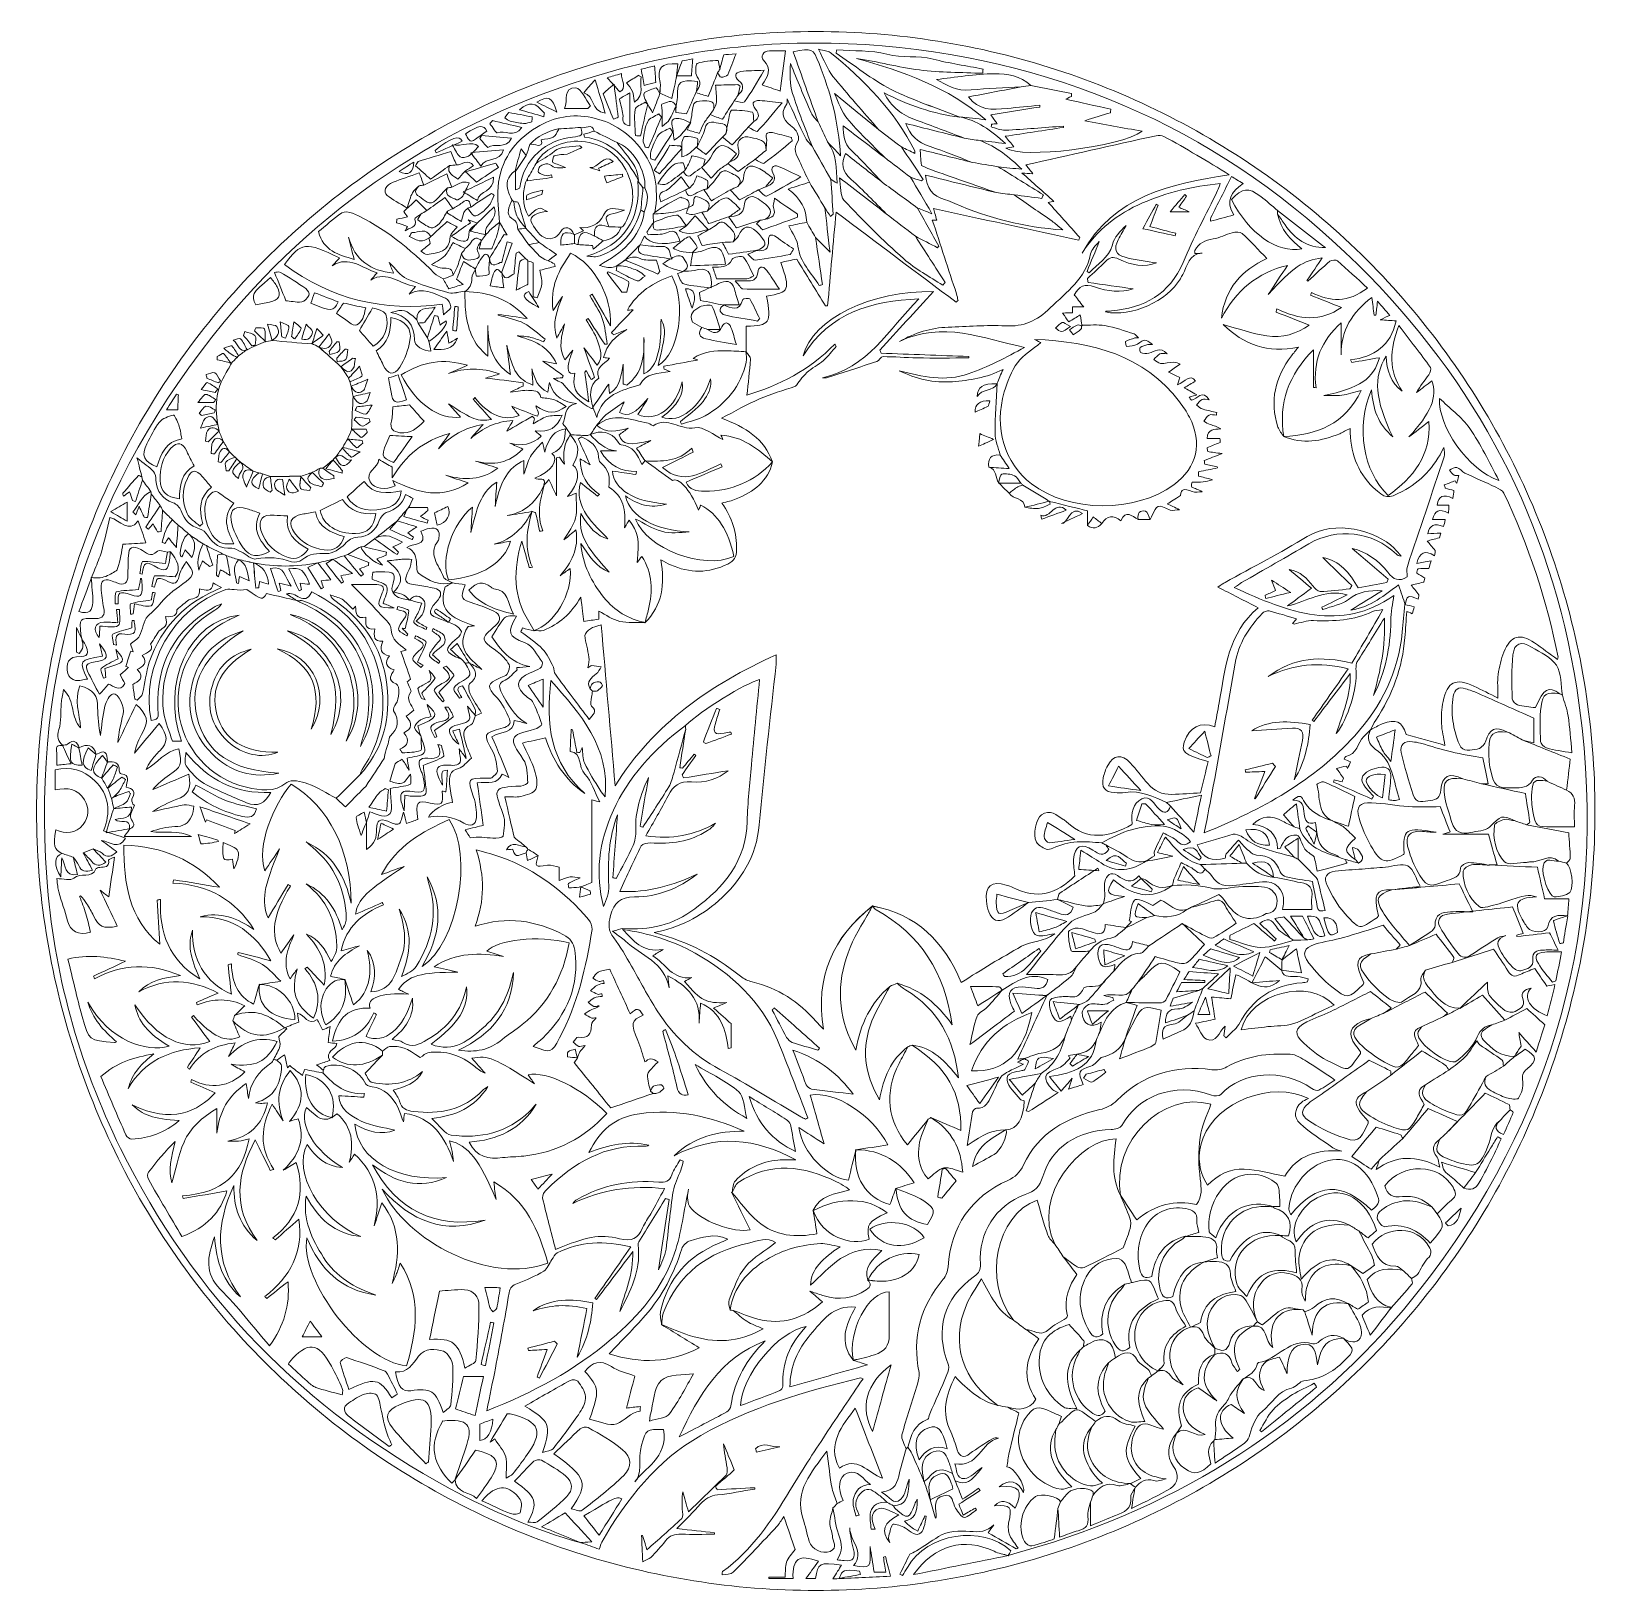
# Model space of a CAD drawing. Header units: millimetres. Extents: x -59 to 93, y -38 to 112.
import ezdxf

# ---------------------------------------------------------------- set-up
doc = ezdxf.new("R2010")
doc.units = ezdxf.units.MM
doc.header["$MEASUREMENT"] = 0
doc.layers.add('Camada 1', color=7, linetype='Continuous')

msp = doc.modelspace()

# ---------------------------------------------------------------- linework, layer by layer
at = {"layer": 'Camada 1', "color": 240, "lineweight": 18}
msp.add_open_spline([(60.9338, -24.1305), (67.314, -19.4949), (72.8906, -13.9184), (77.5261, -7.5381), (77.5261, -7.5381), (82.1617, -1.1578), (85.7421, 5.8691), (88.1791, 13.3695), (88.1791, 13.3695), (90.6162, 20.87), (91.8499, 28.6594), (91.8499, 36.5458), (91.8499, 36.5458), (91.8499, 44.4323), (90.6162, 52.2216), (88.1791, 59.7221), (88.1791, 59.7221), (85.7421, 67.2225), (82.1617, 74.2494), (77.5261, 80.6297), (77.5261, 80.6297), (72.8906, 87.01), (67.314, 92.5865), (60.9338, 97.2221), (60.9338, 97.2221), (54.5535, 101.8576), (47.5266, 105.438), (40.0262, 107.8751), (40.0262, 107.8751), (32.5257, 110.3121), (24.7363, 111.5458), (16.8499, 111.5458), (16.8499, 111.5458), (8.9634, 111.5458), (1.1741, 110.3121), (-6.3264, 107.8751), (-6.3264, 107.8751), (-13.8269, 105.438), (-20.8537, 101.8576), (-27.234, 97.2221), (-27.234, 97.2221), (-33.6143, 92.5865), (-39.1908, 87.01), (-43.8264, 80.6297), (-43.8264, 80.6297), (-48.4619, 74.2494), (-52.0423, 67.2225), (-54.4793, 59.7221), (-54.4793, 59.7221), (-56.9164, 52.2216), (-58.1501, 44.4323), (-58.1501, 36.5458), (-58.1501, 36.5458), (-58.1501, 28.6594), (-56.9164, 20.87), (-54.4793, 13.3695), (-54.4793, 13.3695), (-52.0423, 5.8691), (-48.4619, -1.1578), (-43.8264, -7.5381), (-43.8264, -7.5381), (-39.1908, -13.9184), (-33.6143, -19.4949), (-27.234, -24.1305), (-27.234, -24.1305), (-20.8537, -28.766), (-13.8269, -32.3464), (-6.3264, -34.7834), (-6.3264, -34.7834), (1.1741, -37.2205), (8.9634, -38.4542), (16.8499, -38.4542), (16.8499, -38.4542), (24.7363, -38.4542), (32.5257, -37.2205), (40.0262, -34.7834), (40.0262, -34.7834), (47.5266, -32.3464), (54.5535, -28.766), (60.9338, -24.1305)], degree=3, knots=[0, 0, 0, 0, 0.04761905, 0.04761905, 0.04761905, 0.04761905, 0.0952381, 0.0952381, 0.0952381, 0.0952381, 0.14285714, 0.14285714, 0.14285714, 0.14285714, 0.19047619, 0.19047619, 0.19047619, 0.19047619, 0.23809524, 0.23809524, 0.23809524, 0.23809524, 0.28571429, 0.28571429, 0.28571429, 0.28571429, 0.33333333, 0.33333333, 0.33333333, 0.33333333, 0.38095238, 0.38095238, 0.38095238, 0.38095238, 0.42857143, 0.42857143, 0.42857143, 0.42857143, 0.47619048, 0.47619048, 0.47619048, 0.47619048, 0.52380952, 0.52380952, 0.52380952, 0.52380952, 0.57142857, 0.57142857, 0.57142857, 0.57142857, 0.61904762, 0.61904762, 0.61904762, 0.61904762, 0.66666667, 0.66666667, 0.66666667, 0.66666667, 0.71428571, 0.71428571, 0.71428571, 0.71428571, 0.76190476, 0.76190476, 0.76190476, 0.76190476, 0.80952381, 0.80952381, 0.80952381, 0.80952381, 0.85714286, 0.85714286, 0.85714286, 0.85714286, 0.9047619, 0.9047619, 0.9047619, 0.9047619, 1, 1, 1, 1], dxfattribs=at)
at = {"layer": 'Camada 1', "color": 250, "lineweight": 18}
for points, knots in [([(30.2244, -26.2588), (32.4667, -26.7444), (32.7687, -24.1279), (34.4374, -23.8036), (34.4374, -23.8036), (34.2228, -23.7719), (34.0077, -23.7604), (33.8585, -23.854), (33.8585, -23.854), (33.1231, -24.3153), (32.3867, -24.7793), (31.6866, -25.2915), (31.6866, -25.2915), (31.0804, -25.7349), (30.7063, -25.6551), (30.4687, -24.929), (30.4687, -24.929), (30.2778, -24.3454), (30.1079, -23.7459), (29.8362, -23.1994), (29.8362, -23.1994), (28.9204, -21.3566), (29.4007, -19.6614), (30.2551, -17.8813), (30.2551, -17.8813), (31.4968, -19.1403), (32.6965, -20.2731), (34.389, -20.6477), (34.389, -20.6477), (34.7091, -20.7102), (35.0291, -20.7727), (35.3492, -20.8352), (35.3492, -20.8352), (35.7742, -21.0552), (36.1991, -21.2753), (36.3942, -21.3763), (36.3942, -21.3763), (36.0764, -22.684), (35.7632, -23.9309), (35.4743, -25.1835), (35.4743, -25.1835), (35.3688, -25.6413), (35.3211, -26.1124), (35.251, -26.5525), (35.251, -26.5525), (35.8068, -26.5323), (37.1246, -28.3372), (36.8476, -29.0435), (36.8476, -29.0435), (36.317, -27.8884), (35.4915, -27.693), (34.4992, -28.4878), (34.4992, -28.4878), (36.512, -28.3425), (36.8411, -28.7754), (36.0533, -30.5324), (36.0533, -30.5324), (35.1829, -29.7371), (34.7474, -29.6871), (34.0606, -30.3037), (34.0606, -30.3037), (35.6775, -30.24), (35.7312, -30.329), (35.415, -31.9787), (35.415, -31.9787), (35.343, -32.3545), (35.3822, -32.8041), (35.5265, -33.1556), (35.5265, -33.1556), (35.7066, -33.5944), (36.0484, -33.9668), (36.3204, -34.3679), (36.3204, -34.3679), (36.2615, -34.3946), (36.2027, -34.4213), (36.1439, -34.448), (36.1439, -34.448), (35.2506, -33.9441), (34.3574, -33.4401), (33.4355, -32.92), (33.4355, -32.92), (33.6101, -32.6712), (33.7975, -32.404), (33.9848, -32.1369), (33.9848, -32.1369), (33.3214, -32.8316), (32.5655, -32.8414), (31.6722, -32.7759), (31.6722, -32.7759), (30.6605, -32.7018), (29.5847, -32.6873), (28.6538, -33.2816), (28.6538, -33.2816), (27.9489, -33.7316), (27.2552, -34.1992), (26.5472, -34.6441), (26.5472, -34.6441), (26.3102, -34.793), (26.0443, -34.8958), (25.8975, -34.9678), (25.8975, -34.9678), (25.5706, -35.6246), (25.2588, -36.251), (24.9471, -36.8774), (24.9471, -36.8774), (25.0312, -36.9262), (25.1153, -36.975), (25.1994, -37.0239), (25.1994, -37.0239), (25.3554, -36.7631), (25.5168, -36.5055), (25.6664, -36.2412), (25.6664, -36.2412), (27.5369, -32.9369), (32.8637, -32.1125), (35.6139, -34.6463), (35.6139, -34.6463), (35.5331, -34.8155), (35.4618, -34.965), (35.3806, -35.1067), (35.3806, -35.1067), (34.924, -34.9712), (34.4397, -34.8936), (34.0151, -34.6909), (34.0151, -34.6909), (31.1562, -33.3259), (28.2866, -34.0723), (26.2711, -36.9324), (26.2711, -36.9324), (29.4472, -36.2944), (32.4124, -35.6987), (35.3777, -35.103), (35.3777, -35.103), (36.8303, -34.6707), (38.2931, -34.2697), (39.7339, -33.8013), (39.7339, -33.8013), (54.5272, -28.9925), (66.769, -20.4726), (76.111, -8.0593), (76.111, -8.0593), (88.7441, 8.7272), (93.3373, 27.6578), (90.0919, 48.3989), (90.0919, 48.3989), (87.6032, 64.3042), (80.4214, 77.9138), (68.9777, 89.1709), (68.9777, 89.1709), (56.2986, 101.6432), (41.0018, 108.644), (23.2486, 110.1696), (23.2486, 110.1696), (14.4798, 110.9231), (5.8412, 110.1309), (-2.6339, 107.7628), (-2.6339, 107.7628), (-17.6048, 103.5796), (-30.1718, 95.5673), (-40.086, 83.6087), (-40.086, 83.6087), (-52.9305, 68.1156), (-58.6324, 50.248), (-57.1758, 30.1453), (-57.1758, 30.1453), (-56.5131, 20.9985), (-54.1206, 12.2967), (-50.0721, 4.0835), (-50.0721, 4.0835), (-43.0198, -10.2237), (-32.3687, -21.0955), (-18.3523, -28.6714), (-18.3523, -28.6714), (-14.3319, -30.8444), (-10.138, -32.6301), (-5.734, -33.8915), (-5.734, -33.8915), (-5.734, -33.8915), (-5.7624, -33.8613), (-5.7624, -33.8613), (-5.7624, -33.8613), (-5.1723, -34.0682), (-4.5823, -34.275), (-3.9859, -34.484), (-3.9859, -34.484), (-3.88, -34.1771), (-3.8453, -33.9855), (-3.7543, -33.8259), (-3.7543, -33.8259), (-1.3762, -29.6575), (1.5657, -25.9538), (5.779, -23.5467), (5.779, -23.5467), (10.5605, -20.8151), (15.8289, -19.3055), (21.1519, -18.0094), (21.1519, -18.0094), (21.2159, -17.9938), (21.2981, -18.0527), (21.3973, -18.0852), (21.3973, -18.0852), (20.1762, -19.8975), (18.9665, -21.6547), (17.7975, -23.4385), (17.7975, -23.4385), (16.6267, -25.2252), (15.4593, -27.0162), (14.3569, -28.8453), (14.3569, -28.8453), (12.5924, -31.7731), (10.7087, -34.5893), (7.8835, -36.6306), (7.8835, -36.6306), (7.8484, -36.6559), (7.8619, -36.7483), (7.8286, -36.9695), (7.8286, -36.9695), (8.226, -36.8818), (8.682, -36.9211), (8.8898, -36.7127), (8.8898, -36.7127), (10.325, -35.2744), (11.7141, -33.7897), (13.1031, -32.3059), (13.1031, -32.3059), (13.3464, -32.0459), (13.519, -31.7196), (13.7719, -31.3555), (13.7719, -31.3555), (14.1793, -32.5391), (14.5346, -33.5715), (14.8567, -34.507), (14.8567, -34.507), (14.5534, -34.9448), (14.1981, -35.2979), (14.0449, -35.7237), (14.0449, -35.7237), (13.8907, -36.1519), (13.9376, -36.6525), (13.8907, -37.1858), (13.8907, -37.1858), (13.3542, -37.1858), (12.8488, -37.1858), (12.3433, -37.1858), (12.3433, -37.1858), (12.344, -37.2212), (12.3447, -37.2568), (12.3454, -37.2923), (12.3454, -37.2923), (13.1173, -37.2923), (13.8893, -37.2923), (14.6626, -37.2923), (14.6626, -37.2923), (14.5756, -35.4063), (15.2603, -34.93), (17.1128, -35.6499), (17.1128, -35.6499), (16.6823, -36.2418), (16.2662, -36.8139), (15.9005, -37.3166), (15.9005, -37.3166), (16.0797, -37.3166), (16.4586, -37.3166), (16.8323, -37.3166), (16.8323, -37.3166), (17.0661, -35.8038), (17.1799, -35.7468), (19.3282, -36.0175), (19.3282, -36.0175), (19.0932, -36.3948), (18.846, -36.7916), (18.4963, -37.353), (18.4963, -37.353), (20.4551, -37.2584), (22.1549, -37.1762), (24.0416, -37.085), (24.0416, -37.085), (23.8554, -36.3665), (23.7051, -35.7863), (23.5547, -35.206), (23.5547, -35.206), (23.4908, -35.2198), (23.4269, -35.2334), (23.363, -35.2472), (23.363, -35.2472), (23.4314, -35.7052), (23.4998, -36.1633), (23.5791, -36.6941), (23.5791, -36.6941), (23.0562, -36.6941), (22.6505, -36.6941), (22.4713, -36.6941), (22.4713, -36.6941), (22.3294, -35.8169), (22.2021, -35.0296), (22.0747, -34.2422), (22.0747, -34.2422), (22.1553, -36.3453), (22.1553, -36.3453), (20.4835, -36.0628), (20.4835, -36.0628), (21.613, -34.74), (20.1109, -33.6607), (20.1172, -32.447), (20.1172, -32.447), (20.1729, -33.1452), (20.3058, -33.8308), (20.48, -34.5058), (20.48, -34.5058), (20.6838, -35.2952), (20.4801, -35.7105), (19.5919, -35.588), (19.5919, -35.588), (19.3692, -35.5573), (19.1444, -35.5414), (18.9102, -35.5176), (18.9102, -35.5176), (19.4601, -34.473), (19.4125, -34.1982), (19.0242, -33.0351), (19.0242, -33.0351), (18.7552, -32.2293), (18.6712, -31.3617), (18.5046, -30.5216), (18.5046, -30.5216), (18.6434, -30.3778), (18.7823, -30.234), (18.9211, -30.0901), (18.9211, -30.0901), (19.1093, -29.9934), (19.2974, -29.8967), (19.4833, -29.8012), (19.4833, -29.8012), (18.9214, -28.6316), (19.0412, -27.5246), (19.8645, -27.1832), (19.8645, -27.1832), (20.9412, -26.7368), (21.3933, -27.8), (22.1114, -28.2599), (22.1114, -28.2599), (21.1081, -28.2683), (20.6372, -28.9279), (20.4594, -29.6901), (20.4594, -29.6901), (20.3458, -30.1775), (20.6127, -30.7535), (20.7091, -31.2898), (20.7091, -31.2898), (20.8154, -31.2591), (20.9217, -31.2284), (21.028, -31.1977), (21.028, -31.1977), (20.9808, -31.0956), (20.9381, -30.9911), (20.8859, -30.8916), (20.8859, -30.8916), (20.4878, -30.1343), (20.7371, -29.4872), (21.3067, -28.9747), (21.3067, -28.9747), (21.9346, -28.4098), (22.4443, -28.9462), (22.934, -29.2848), (22.934, -29.2848), (23.2224, -29.4842), (23.463, -29.7527), (23.7251, -29.9901), (23.7251, -29.9901), (22.9501, -29.9014), (22.3248, -30.1959), (22.1308, -30.9401), (22.1308, -30.9401), (22.0001, -31.4412), (22.1531, -32.0162), (22.1792, -32.5582), (22.1792, -32.5582), (22.3127, -32.558), (22.4461, -32.5578), (22.5795, -32.5577), (22.5795, -32.5577), (22.1538, -31.7507), (22.1143, -30.8412), (22.9394, -30.5673), (22.9394, -30.5673), (23.4493, -30.398), (24.2017, -30.9593), (24.8452, -31.1926), (24.8452, -31.1926), (23.3864, -31.8835), (23.0506, -32.7758), (23.9683, -33.8317), (23.9683, -33.8317), (23.9111, -33.606), (23.8375, -33.4815), (23.8606, -33.3786), (23.8606, -33.3786), (23.9595, -32.9389), (24.0078, -32.4507), (24.2499, -32.1019), (24.2499, -32.1019), (24.3271, -31.9907), (24.9622, -32.2177), (25.3127, -32.3614), (25.3127, -32.3614), (25.5744, -32.4687), (25.781, -32.7035), (26.0262, -32.8594), (26.0262, -32.8594), (26.6578, -33.2609), (27.0695, -33.0475), (27.2661, -32.3675), (27.2661, -32.3675), (27.3655, -32.0236), (27.4129, -31.6646), (27.4837, -31.3125), (27.4837, -31.3125), (27.4428, -31.3051), (27.4019, -31.2978), (27.3609, -31.2904), (27.3609, -31.2904), (27.1349, -31.7625), (26.9089, -32.2347), (26.6583, -32.7582), (26.6583, -32.7582), (26.3534, -32.5624), (26.157, -32.4543), (25.9818, -32.3189), (25.9818, -32.3189), (25.7853, -32.167), (25.6079, -31.9904), (25.3894, -31.7952), (25.3894, -31.7952), (26.3704, -31.5479), (26.6363, -31.0651), (26.5946, -29.6613), (26.5946, -29.6613), (26.5057, -29.8555), (26.4281, -29.9949), (26.3762, -30.1433), (26.3762, -30.1433), (25.8691, -31.5923), (25.7057, -31.6366), (24.5323, -30.6176), (24.5323, -30.6176), (24.4424, -30.5396), (24.3929, -30.4151), (24.3246, -30.3122), (24.3246, -30.3122), (25.438, -30.254), (25.7937, -29.6668), (25.8277, -27.7527), (25.8277, -27.7527), (25.5603, -28.4465), (25.4782, -29.231), (25.0442, -29.6578), (25.0442, -29.6578), (24.3079, -30.3817), (23.9586, -29.3392), (23.164, -28.9918), (23.164, -28.9918), (24.5306, -28.8727), (24.7183, -28.017), (24.9177, -27.1434), (24.9177, -27.1434), (25.0952, -26.3661), (25.3273, -25.6013), (25.5353, -24.8309), (25.5353, -24.8309), (25.5952, -24.7807), (25.6551, -24.7305), (25.715, -24.6803), (25.715, -24.6803), (25.845, -24.8844), (26.0015, -25.0764), (26.1003, -25.2946), (26.1003, -25.2946), (26.5031, -26.1837), (26.8883, -27.0809), (27.2799, -27.9752), (27.2799, -27.9752), (27.4802, -28.5772), (27.6805, -29.1794), (27.8808, -29.7815), (27.8808, -29.7815), (27.8808, -29.7815), (27.8547, -29.7536), (27.8547, -29.7536), (27.8547, -29.7536), (28.0244, -30.3408), (28.1942, -30.9279), (28.364, -31.5151), (28.364, -31.5151), (28.4827, -31.3454), (28.4547, -31.221), (28.4372, -31.095), (28.4372, -31.095), (28.3378, -30.3771), (28.1888, -29.5923), (29.1372, -29.3465), (29.1372, -29.3465), (30.1342, -29.0882), (29.9782, -30.0689), (30.3047, -30.5402), (30.3047, -30.5402), (30.5421, -30.8829), (30.8788, -31.4559), (31.12, -31.431), (31.12, -31.431), (31.5439, -31.3872), (31.9287, -30.9642), (32.3298, -30.7), (32.3298, -30.7), (32.2812, -30.6419), (32.2327, -30.5839), (32.1841, -30.5258), (32.1841, -30.5258), (31.8368, -30.7378), (31.4895, -30.9497), (31.045, -31.2211), (31.045, -31.2211), (30.843, -30.7225), (30.6811, -30.323), (30.6155, -30.161), (30.6155, -30.161), (31.3724, -29.6786), (32.0202, -29.2659), (32.668, -28.8531), (32.668, -28.8531), (32.619, -28.776), (32.57, -28.6988), (32.5211, -28.6217), (32.5211, -28.6217), (32.0569, -28.9399), (31.5928, -29.258), (30.969, -29.6856), (30.969, -29.6856), (30.7093, -29.018), (30.4945, -28.4659), (30.2796, -27.9137), (30.2796, -27.9137), (31.3696, -28.3077), (31.7538, -28.1228), (32.8539, -26.6108), (32.8539, -26.6108), (32.2398, -27.0322), (31.7397, -27.646), (31.1953, -27.6882), (31.1953, -27.6882), (30.2803, -27.7591), (30.4695, -26.804), (30.2244, -26.2588)], [0, 0, 0, 0, 0.00719424, 0.00719424, 0.00719424, 0.00719424, 0.01438849, 0.01438849, 0.01438849, 0.01438849, 0.02158273, 0.02158273, 0.02158273, 0.02158273, 0.02877698, 0.02877698, 0.02877698, 0.02877698, 0.03597122, 0.03597122, 0.03597122, 0.03597122, 0.04316547, 0.04316547, 0.04316547, 0.04316547, 0.05035971, 0.05035971, 0.05035971, 0.05035971, 0.05755396, 0.05755396, 0.05755396, 0.05755396, 0.0647482, 0.0647482, 0.0647482, 0.0647482, 0.07194245, 0.07194245, 0.07194245, 0.07194245, 0.07913669, 0.07913669, 0.07913669, 0.07913669, 0.08633094, 0.08633094, 0.08633094, 0.08633094, 0.09352518, 0.09352518, 0.09352518, 0.09352518, 0.10071942, 0.10071942, 0.10071942, 0.10071942, 0.10791367, 0.10791367, 0.10791367, 0.10791367, 0.11510791, 0.11510791, 0.11510791, 0.11510791, 0.12230216, 0.12230216, 0.12230216, 0.12230216, 0.1294964, 0.1294964, 0.1294964, 0.1294964, 0.13669065, 0.13669065, 0.13669065, 0.13669065, 0.14388489, 0.14388489, 0.14388489, 0.14388489, 0.15107914, 0.15107914, 0.15107914, 0.15107914, 0.15827338, 0.15827338, 0.15827338, 0.15827338, 0.16546763, 0.16546763, 0.16546763, 0.16546763, 0.17266187, 0.17266187, 0.17266187, 0.17266187, 0.17985612, 0.17985612, 0.17985612, 0.17985612, 0.18705036, 0.18705036, 0.18705036, 0.18705036, 0.1942446, 0.1942446, 0.1942446, 0.1942446, 0.20143885, 0.20143885, 0.20143885, 0.20143885, 0.20863309, 0.20863309, 0.20863309, 0.20863309, 0.21582734, 0.21582734, 0.21582734, 0.21582734, 0.22302158, 0.22302158, 0.22302158, 0.22302158, 0.23021583, 0.23021583, 0.23021583, 0.23021583, 0.23741007, 0.23741007, 0.23741007, 0.23741007, 0.24460432, 0.24460432, 0.24460432, 0.24460432, 0.25179856, 0.25179856, 0.25179856, 0.25179856, 0.25899281, 0.25899281, 0.25899281, 0.25899281, 0.26618705, 0.26618705, 0.26618705, 0.26618705, 0.27338129, 0.27338129, 0.27338129, 0.27338129, 0.28057554, 0.28057554, 0.28057554, 0.28057554, 0.28776978, 0.28776978, 0.28776978, 0.28776978, 0.29496403, 0.29496403, 0.29496403, 0.29496403, 0.30215827, 0.30215827, 0.30215827, 0.30215827, 0.30935252, 0.30935252, 0.30935252, 0.30935252, 0.31654676, 0.31654676, 0.31654676, 0.31654676, 0.32374101, 0.32374101, 0.32374101, 0.32374101, 0.33093525, 0.33093525, 0.33093525, 0.33093525, 0.3381295, 0.3381295, 0.3381295, 0.3381295, 0.34532374, 0.34532374, 0.34532374, 0.34532374, 0.35251799, 0.35251799, 0.35251799, 0.35251799, 0.35971223, 0.35971223, 0.35971223, 0.35971223, 0.36690647, 0.36690647, 0.36690647, 0.36690647, 0.37410072, 0.37410072, 0.37410072, 0.37410072, 0.38129496, 0.38129496, 0.38129496, 0.38129496, 0.38848921, 0.38848921, 0.38848921, 0.38848921, 0.39568345, 0.39568345, 0.39568345, 0.39568345, 0.4028777, 0.4028777, 0.4028777, 0.4028777, 0.41007194, 0.41007194, 0.41007194, 0.41007194, 0.41726619, 0.41726619, 0.41726619, 0.41726619, 0.42446043, 0.42446043, 0.42446043, 0.42446043, 0.43165468, 0.43165468, 0.43165468, 0.43165468, 0.43884892, 0.43884892, 0.43884892, 0.43884892, 0.44604317, 0.44604317, 0.44604317, 0.44604317, 0.45323741, 0.45323741, 0.45323741, 0.45323741, 0.46043165, 0.46043165, 0.46043165, 0.46043165, 0.4676259, 0.4676259, 0.4676259, 0.4676259, 0.47482014, 0.47482014, 0.47482014, 0.47482014, 0.48201439, 0.48201439, 0.48201439, 0.48201439, 0.48920863, 0.48920863, 0.48920863, 0.48920863, 0.49640288, 0.49640288, 0.49640288, 0.49640288, 0.50359712, 0.50359712, 0.50359712, 0.50359712, 0.51079137, 0.51079137, 0.51079137, 0.51079137, 0.51798561, 0.51798561, 0.51798561, 0.51798561, 0.52517986, 0.52517986, 0.52517986, 0.52517986, 0.5323741, 0.5323741, 0.5323741, 0.5323741, 0.53956835, 0.53956835, 0.53956835, 0.53956835, 0.54676259, 0.54676259, 0.54676259, 0.54676259, 0.55395683, 0.55395683, 0.55395683, 0.55395683, 0.56115108, 0.56115108, 0.56115108, 0.56115108, 0.56834532, 0.56834532, 0.56834532, 0.56834532, 0.57553957, 0.57553957, 0.57553957, 0.57553957, 0.58273381, 0.58273381, 0.58273381, 0.58273381, 0.58992806, 0.58992806, 0.58992806, 0.58992806, 0.5971223, 0.5971223, 0.5971223, 0.5971223, 0.60431655, 0.60431655, 0.60431655, 0.60431655, 0.61151079, 0.61151079, 0.61151079, 0.61151079, 0.61870504, 0.61870504, 0.61870504, 0.61870504, 0.62589928, 0.62589928, 0.62589928, 0.62589928, 0.63309353, 0.63309353, 0.63309353, 0.63309353, 0.64028777, 0.64028777, 0.64028777, 0.64028777, 0.64748201, 0.64748201, 0.64748201, 0.64748201, 0.65467626, 0.65467626, 0.65467626, 0.65467626, 0.6618705, 0.6618705, 0.6618705, 0.6618705, 0.66906475, 0.66906475, 0.66906475, 0.66906475, 0.67625899, 0.67625899, 0.67625899, 0.67625899, 0.68345324, 0.68345324, 0.68345324, 0.68345324, 0.69064748, 0.69064748, 0.69064748, 0.69064748, 0.69784173, 0.69784173, 0.69784173, 0.69784173, 0.70503597, 0.70503597, 0.70503597, 0.70503597, 0.71223022, 0.71223022, 0.71223022, 0.71223022, 0.71942446, 0.71942446, 0.71942446, 0.71942446, 0.72661871, 0.72661871, 0.72661871, 0.72661871, 0.73381295, 0.73381295, 0.73381295, 0.73381295, 0.74100719, 0.74100719, 0.74100719, 0.74100719, 0.74820144, 0.74820144, 0.74820144, 0.74820144, 0.75539568, 0.75539568, 0.75539568, 0.75539568, 0.76258993, 0.76258993, 0.76258993, 0.76258993, 0.76978417, 0.76978417, 0.76978417, 0.76978417, 0.77697842, 0.77697842, 0.77697842, 0.77697842, 0.78417266, 0.78417266, 0.78417266, 0.78417266, 0.79136691, 0.79136691, 0.79136691, 0.79136691, 0.79856115, 0.79856115, 0.79856115, 0.79856115, 0.8057554, 0.8057554, 0.8057554, 0.8057554, 0.81294964, 0.81294964, 0.81294964, 0.81294964, 0.82014388, 0.82014388, 0.82014388, 0.82014388, 0.82733813, 0.82733813, 0.82733813, 0.82733813, 0.83453237, 0.83453237, 0.83453237, 0.83453237, 0.84172662, 0.84172662, 0.84172662, 0.84172662, 0.84892086, 0.84892086, 0.84892086, 0.84892086, 0.85611511, 0.85611511, 0.85611511, 0.85611511, 0.86330935, 0.86330935, 0.86330935, 0.86330935, 0.8705036, 0.8705036, 0.8705036, 0.8705036, 0.87769784, 0.87769784, 0.87769784, 0.87769784, 0.88489209, 0.88489209, 0.88489209, 0.88489209, 0.89208633, 0.89208633, 0.89208633, 0.89208633, 0.89928058, 0.89928058, 0.89928058, 0.89928058, 0.90647482, 0.90647482, 0.90647482, 0.90647482, 0.91366906, 0.91366906, 0.91366906, 0.91366906, 0.92086331, 0.92086331, 0.92086331, 0.92086331, 0.92805755, 0.92805755, 0.92805755, 0.92805755, 0.9352518, 0.9352518, 0.9352518, 0.9352518, 0.94244604, 0.94244604, 0.94244604, 0.94244604, 0.94964029, 0.94964029, 0.94964029, 0.94964029, 0.95683453, 0.95683453, 0.95683453, 0.95683453, 0.96402878, 0.96402878, 0.96402878, 0.96402878, 0.97122302, 0.97122302, 0.97122302, 0.97122302, 0.97841727, 0.97841727, 0.97841727, 0.97841727, 0.98561151, 0.98561151, 0.98561151, 0.98561151, 1, 1, 1, 1]), ([(11.6956, 106.4115), (12.288, 106.2101), (12.7942, 106.038), (13.4261, 105.8231), (13.4261, 105.8231), (13.5964, 107.1488), (13.7572, 108.4001), (13.9246, 109.7027), (13.9246, 109.7027), (13.292, 109.7027), (12.843, 109.7002), (12.394, 109.7033), (12.394, 109.7033), (11.7107, 109.7081), (11.5341, 109.0708), (11.8044, 108.8043), (11.8044, 108.8043), (12.6901, 107.9311), (12.2124, 107.1948), (11.6956, 106.4115)], [0, 0, 0, 0, 0.16666667, 0.16666667, 0.16666667, 0.16666667, 0.33333333, 0.33333333, 0.33333333, 0.33333333, 0.5, 0.5, 0.5, 0.5, 0.66666667, 0.66666667, 0.66666667, 0.66666667, 1, 1, 1, 1]), ([(15.2867, 99.0687), (15.5825, 98.389), (15.9161, 97.7257), (16.2331, 97.0552), (16.2331, 97.0552), (15.6361, 96.8642), (15.039, 96.6731), (14.1791, 96.3979), (14.1791, 96.3979), (15.4498, 95.4787), (15.9176, 94.4333), (15.9833, 93.197), (15.9833, 93.197), (15.3915, 93.0787), (14.7997, 92.9604), (14.2448, 92.8494), (14.2448, 92.8494), (14.5912, 92.1268), (15.064, 91.5426), (15.1352, 90.9129), (15.1352, 90.9129), (15.3157, 89.3183), (16.4303, 88.3321), (17.191, 87.1136), (17.191, 87.1136), (17.2915, 87.1402), (17.392, 87.1667), (17.4925, 87.1932), (17.4925, 87.1932), (17.272, 88.7034), (17.0515, 90.2136), (16.8309, 91.7239), (16.8309, 91.7239), (17.2321, 91.3215), (17.6333, 90.9191), (18.2229, 90.3278), (18.2229, 90.3278), (18.0352, 91.9192), (17.8772, 93.2574), (17.7193, 94.5956), (17.7193, 94.5956), (17.9016, 94.3189), (18.084, 94.0422), (18.2663, 93.7655), (18.2663, 93.7655), (18.3536, 93.8362), (18.4408, 93.907), (18.5281, 93.9778), (18.5281, 93.9778), (18.4525, 95.095), (18.3768, 96.2123), (18.3012, 97.3296), (18.3012, 97.3296), (18.4745, 97.2231), (18.6478, 97.1167), (18.9105, 96.9554), (18.9105, 96.9554), (18.7757, 98.4003), (18.8913, 99.7791), (17.9795, 100.9249), (17.9795, 100.9249), (18.3475, 100.5336), (18.7156, 100.1423), (19.2215, 99.6044), (19.2215, 99.6044), (19.0509, 102.8492), (18.2709, 105.6932), (17.1658, 108.4624), (17.1658, 108.4624), (16.5676, 109.9617), (16.5185, 109.9928), (14.6766, 109.5847), (14.6766, 109.5847), (15.4853, 107.3209), (16.2842, 105.0843), (17.0831, 102.8477), (17.0831, 102.8477), (16.8512, 103.1404), (16.5447, 103.4004), (16.3998, 103.7312), (16.3998, 103.7312), (15.7138, 105.298), (15.0719, 106.8841), (14.4142, 108.4634), (14.4142, 108.4634), (14.3539, 107.4996), (14.3365, 106.494), (14.6197, 105.5816), (14.6197, 105.5816), (15.1532, 103.8627), (15.8599, 102.1976), (16.4947, 100.51), (16.4947, 100.51), (16.2785, 100.7764), (16.0044, 101.0142), (15.8562, 101.3142), (15.8562, 101.3142), (15.255, 102.5314), (14.6925, 103.7678), (14.0867, 105.059), (14.0867, 105.059), (14.0774, 104.8579), (14.121, 104.6939), (14.0581, 104.6072), (14.0581, 104.6072), (13.2648, 103.5143), (13.8876, 102.9067), (14.737, 102.2484), (14.737, 102.2484), (15.0386, 102.0146), (15.3146, 101.2181), (15.1617, 101.0218), (15.1617, 101.0218), (14.5732, 100.2664), (15.0163, 99.69), (15.2867, 99.0687)], [0, 0, 0, 0, 0.03333333, 0.03333333, 0.03333333, 0.03333333, 0.06666667, 0.06666667, 0.06666667, 0.06666667, 0.1, 0.1, 0.1, 0.1, 0.13333333, 0.13333333, 0.13333333, 0.13333333, 0.16666667, 0.16666667, 0.16666667, 0.16666667, 0.2, 0.2, 0.2, 0.2, 0.23333333, 0.23333333, 0.23333333, 0.23333333, 0.26666667, 0.26666667, 0.26666667, 0.26666667, 0.3, 0.3, 0.3, 0.3, 0.33333333, 0.33333333, 0.33333333, 0.33333333, 0.36666667, 0.36666667, 0.36666667, 0.36666667, 0.4, 0.4, 0.4, 0.4, 0.43333333, 0.43333333, 0.43333333, 0.43333333, 0.46666667, 0.46666667, 0.46666667, 0.46666667, 0.5, 0.5, 0.5, 0.5, 0.53333333, 0.53333333, 0.53333333, 0.53333333, 0.56666667, 0.56666667, 0.56666667, 0.56666667, 0.6, 0.6, 0.6, 0.6, 0.63333333, 0.63333333, 0.63333333, 0.63333333, 0.66666667, 0.66666667, 0.66666667, 0.66666667, 0.7, 0.7, 0.7, 0.7, 0.73333333, 0.73333333, 0.73333333, 0.73333333, 0.76666667, 0.76666667, 0.76666667, 0.76666667, 0.8, 0.8, 0.8, 0.8, 0.83333333, 0.83333333, 0.83333333, 0.83333333, 0.86666667, 0.86666667, 0.86666667, 0.86666667, 0.9, 0.9, 0.9, 0.9, 0.93333333, 0.93333333, 0.93333333, 0.93333333, 1, 1, 1, 1]), ([(19.7044, 99.814), (19.2792, 98.8609), (19.3987, 98.0745), (20.2526, 97.3235), (20.2526, 97.3235), (21.437, 96.2818), (22.5151, 95.1194), (23.6388, 94.0086), (23.6388, 94.0086), (22.2005, 95.1193), (20.7623, 96.23), (19.1325, 97.4886), (19.1325, 97.4886), (19.2798, 96.6599), (19.165, 95.7513), (19.5648, 95.3222), (19.5648, 95.3222), (21.393, 93.3602), (23.3028, 91.4618), (25.3105, 89.6842), (25.3105, 89.6842), (26.4344, 88.6892), (27.8065, 87.9743), (29.0667, 87.1332), (29.0667, 87.1332), (29.148, 87.2191), (29.2294, 87.3049), (29.3106, 87.3908), (29.3106, 87.3908), (28.3524, 88.8778), (27.3941, 90.3648), (26.4358, 91.8518), (26.4358, 91.8518), (27.1436, 91.4843), (27.8514, 91.1167), (28.5593, 90.7491), (28.5593, 90.7491), (28.6054, 90.7962), (28.6515, 90.8433), (28.6976, 90.8904), (28.6976, 90.8904), (28.0163, 92.115), (27.335, 93.3396), (26.6537, 94.5642), (26.6537, 94.5642), (27.0223, 94.4201), (27.3909, 94.2759), (28.0345, 94.0243), (28.0345, 94.0243), (27.2579, 95.3389), (26.6129, 96.4308), (25.9679, 97.5228), (25.9679, 97.5228), (26.3154, 97.4083), (26.663, 97.2938), (27.0107, 97.1793), (27.0107, 97.1793), (27.0731, 97.2274), (27.1355, 97.2755), (27.1979, 97.3236), (27.1979, 97.3236), (26.4989, 98.3626), (25.7999, 99.4016), (25.1009, 100.4405), (25.1009, 100.4405), (25.5201, 100.2381), (25.9393, 100.0356), (26.3979, 99.8141), (26.3979, 99.8141), (26.3909, 99.9598), (26.4066, 100.0259), (26.3829, 100.0719), (26.3829, 100.0719), (24.4214, 103.882), (21.529, 106.8943), (18.2222, 109.5432), (18.2222, 109.5432), (18.0134, 109.7104), (17.6658, 109.7042), (17.1046, 109.8518), (17.1046, 109.8518), (17.6546, 108.8005), (17.957, 107.9169), (18.5067, 107.2316), (18.5067, 107.2316), (19.9176, 105.4724), (21.4383, 103.8011), (22.9151, 102.0948), (22.9151, 102.0948), (21.5645, 103.1997), (20.2139, 104.3046), (18.6458, 105.5874), (18.6458, 105.5874), (19.092, 104.674), (19.3264, 103.8167), (19.848, 103.204), (19.848, 103.204), (20.9711, 101.8849), (22.2419, 100.6916), (23.4522, 99.4468), (23.4522, 99.4468), (22.1418, 100.4508), (20.8314, 101.4549), (19.496, 102.478), (19.496, 102.478), (19.4892, 101.6198), (19.5409, 100.7935), (20.2858, 100.0926), (20.2858, 100.0926), (21.3102, 99.1288), (22.2519, 98.077), (23.229, 97.0628), (23.229, 97.0628), (22.0532, 97.9806), (20.8773, 98.8984), (19.7044, 99.814)], [0, 0, 0, 0, 0.03333333, 0.03333333, 0.03333333, 0.03333333, 0.06666667, 0.06666667, 0.06666667, 0.06666667, 0.1, 0.1, 0.1, 0.1, 0.13333333, 0.13333333, 0.13333333, 0.13333333, 0.16666667, 0.16666667, 0.16666667, 0.16666667, 0.2, 0.2, 0.2, 0.2, 0.23333333, 0.23333333, 0.23333333, 0.23333333, 0.26666667, 0.26666667, 0.26666667, 0.26666667, 0.3, 0.3, 0.3, 0.3, 0.33333333, 0.33333333, 0.33333333, 0.33333333, 0.36666667, 0.36666667, 0.36666667, 0.36666667, 0.4, 0.4, 0.4, 0.4, 0.43333333, 0.43333333, 0.43333333, 0.43333333, 0.46666667, 0.46666667, 0.46666667, 0.46666667, 0.5, 0.5, 0.5, 0.5, 0.53333333, 0.53333333, 0.53333333, 0.53333333, 0.56666667, 0.56666667, 0.56666667, 0.56666667, 0.6, 0.6, 0.6, 0.6, 0.63333333, 0.63333333, 0.63333333, 0.63333333, 0.66666667, 0.66666667, 0.66666667, 0.66666667, 0.7, 0.7, 0.7, 0.7, 0.73333333, 0.73333333, 0.73333333, 0.73333333, 0.76666667, 0.76666667, 0.76666667, 0.76666667, 0.8, 0.8, 0.8, 0.8, 0.83333333, 0.83333333, 0.83333333, 0.83333333, 0.86666667, 0.86666667, 0.86666667, 0.86666667, 0.9, 0.9, 0.9, 0.9, 0.93333333, 0.93333333, 0.93333333, 0.93333333, 1, 1, 1, 1]), ([(32.9194, 107.5292), (32.9301, 107.6653), (32.9408, 107.8015), (32.9515, 107.9376), (32.9515, 107.9376), (31.3446, 108.2498), (29.7186, 108.4879), (28.1365, 108.896), (28.1365, 108.896), (26.6753, 109.2728), (25.1847, 108.9782), (23.698, 109.3692), (23.698, 109.3692), (22.1613, 109.7733), (20.4889, 109.662), (18.8759, 109.7762), (18.8759, 109.7762), (18.8522, 109.6776), (18.8285, 109.579), (18.8048, 109.4804), (18.8048, 109.4804), (20.5613, 108.3007), (22.2277, 106.9445), (24.0983, 105.9879), (24.0983, 105.9879), (26.2074, 104.9094), (28.5004, 104.1906), (30.7169, 103.314), (30.7169, 103.314), (28.1636, 103.6147), (25.7703, 104.4442), (23.4177, 105.6662), (23.4177, 105.6662), (24.1196, 104.2454), (25.1999, 103.5013), (26.5245, 103.0281), (26.5245, 103.0281), (28.0679, 102.4767), (29.593, 101.8743), (31.126, 101.294), (31.126, 101.294), (29.2445, 101.7676), (27.3631, 102.2412), (25.5273, 102.7032), (25.5273, 102.7032), (25.8989, 101.6162), (26.6434, 100.8548), (27.8552, 100.4728), (27.8552, 100.4728), (29.2271, 100.0402), (30.5554, 99.469), (31.9026, 98.9581), (31.9026, 98.9581), (30.2261, 99.3758), (28.5497, 99.7936), (26.8874, 100.2079), (26.8874, 100.2079), (26.9218, 99.7959), (26.9604, 99.3334), (27.0156, 98.6722), (27.0156, 98.6722), (27.171, 98.6015), (27.5356, 98.4028), (27.922, 98.2651), (27.922, 98.2651), (30.0133, 97.5204), (32.1101, 96.7908), (34.2051, 96.056), (34.2051, 96.056), (31.9347, 96.6155), (29.6644, 97.175), (27.4146, 97.7294), (27.4146, 97.7294), (27.5245, 96.568), (28.0401, 95.6656), (29.3422, 95.3654), (29.3422, 95.3654), (29.6516, 95.2942), (29.9367, 95.1185), (30.2338, 94.9926), (30.2338, 94.9926), (33.4866, 93.6152), (36.8516, 92.6978), (40.6386, 92.464), (40.6386, 92.464), (40.1772, 92.8343), (39.8983, 93.0836), (39.5945, 93.2975), (39.5945, 93.2975), (38.385, 94.1487), (37.1678, 94.9888), (35.9534, 95.8331), (35.9534, 95.8331), (36.8337, 95.7201), (37.7139, 95.6072), (38.5942, 95.4943), (38.5942, 95.4943), (38.6485, 95.6095), (38.7027, 95.7248), (38.7569, 95.84), (38.7569, 95.84), (37.3036, 96.741), (35.8504, 97.6421), (34.3971, 98.5431), (34.3971, 98.5431), (35.1543, 98.4598), (35.9116, 98.3765), (36.6688, 98.2932), (36.6688, 98.2932), (35.4883, 99.4768), (34.2292, 100.4957), (32.6593, 101.0533), (32.6593, 101.0533), (33.4034, 100.9698), (34.1474, 100.8864), (35.1195, 100.7773), (35.1195, 100.7773), (33.6949, 102.0551), (32.3763, 103.0216), (30.679, 103.3346), (30.679, 103.3346), (31.5202, 103.246), (32.3613, 103.1574), (33.2024, 103.0688), (33.2024, 103.0688), (29.5643, 106.1965), (25.2489, 107.7292), (20.7694, 108.9591), (20.7694, 108.9591), (22.8071, 108.665), (24.7941, 108.1109), (26.8188, 107.8495), (26.8188, 107.8495), (28.8326, 107.5896), (30.8843, 107.6239), (32.9194, 107.5292)], [0, 0, 0, 0, 0.02857143, 0.02857143, 0.02857143, 0.02857143, 0.05714286, 0.05714286, 0.05714286, 0.05714286, 0.08571429, 0.08571429, 0.08571429, 0.08571429, 0.11428571, 0.11428571, 0.11428571, 0.11428571, 0.14285714, 0.14285714, 0.14285714, 0.14285714, 0.17142857, 0.17142857, 0.17142857, 0.17142857, 0.2, 0.2, 0.2, 0.2, 0.22857143, 0.22857143, 0.22857143, 0.22857143, 0.25714286, 0.25714286, 0.25714286, 0.25714286, 0.28571429, 0.28571429, 0.28571429, 0.28571429, 0.31428571, 0.31428571, 0.31428571, 0.31428571, 0.34285714, 0.34285714, 0.34285714, 0.34285714, 0.37142857, 0.37142857, 0.37142857, 0.37142857, 0.4, 0.4, 0.4, 0.4, 0.42857143, 0.42857143, 0.42857143, 0.42857143, 0.45714286, 0.45714286, 0.45714286, 0.45714286, 0.48571429, 0.48571429, 0.48571429, 0.48571429, 0.51428571, 0.51428571, 0.51428571, 0.51428571, 0.54285714, 0.54285714, 0.54285714, 0.54285714, 0.57142857, 0.57142857, 0.57142857, 0.57142857, 0.6, 0.6, 0.6, 0.6, 0.62857143, 0.62857143, 0.62857143, 0.62857143, 0.65714286, 0.65714286, 0.65714286, 0.65714286, 0.68571429, 0.68571429, 0.68571429, 0.68571429, 0.71428571, 0.71428571, 0.71428571, 0.71428571, 0.74285714, 0.74285714, 0.74285714, 0.74285714, 0.77142857, 0.77142857, 0.77142857, 0.77142857, 0.8, 0.8, 0.8, 0.8, 0.82857143, 0.82857143, 0.82857143, 0.82857143, 0.85714286, 0.85714286, 0.85714286, 0.85714286, 0.88571429, 0.88571429, 0.88571429, 0.88571429, 0.91428571, 0.91428571, 0.91428571, 0.91428571, 0.94285714, 0.94285714, 0.94285714, 0.94285714, 1, 1, 1, 1]), ([(1.4493, 106.6537), (1.4088, 107.2315), (1.3765, 107.6939), (1.3386, 108.2351), (1.3386, 108.2351), (0.8276, 108.1169), (0.4326, 108.0255), (0.0497, 107.9369), (0.0497, 107.9369), (0.1492, 107.3739), (0.2348, 106.8899), (0.3264, 106.3713), (0.3264, 106.3713), (0.723, 106.471), (1.081, 106.5611), (1.4493, 106.6537)], [0, 0, 0, 0, 0.2, 0.2, 0.2, 0.2, 0.4, 0.4, 0.4, 0.4, 0.6, 0.6, 0.6, 0.6, 1, 1, 1, 1]), ([(0.3593, 105.6847), (0.2844, 105.6437), (0.2907, 105.3251), (0.3578, 105.1797), (0.3578, 105.1797), (0.5522, 104.7587), (0.7965, 104.3608), (1.1489, 103.7226), (1.1489, 103.7226), (1.4015, 104.4027), (1.6248, 105.0036), (1.8481, 105.6045), (1.8481, 105.6045), (2.2328, 105.4361), (2.6176, 105.2676), (3.0091, 105.0962), (3.0091, 105.0962), (3.1869, 105.967), (3.3201, 106.6189), (3.4601, 107.2808), (3.4601, 107.2808), (3.9265, 107.2808), (4.3931, 107.2808), (4.8802, 107.2808), (4.8802, 107.2808), (4.9276, 107.8891), (4.9657, 108.3788), (5.0075, 108.9155), (5.0075, 108.9155), (4.5571, 108.8312), (4.2108, 108.7665), (3.9906, 108.7252), (3.9906, 108.7252), (3.7886, 108.1798), (3.6161, 107.7137), (3.4435, 107.2475), (3.4435, 107.2475), (3.4877, 107.6476), (3.532, 108.0477), (3.5769, 108.4545), (3.5769, 108.4545), (1.9071, 108.5158), (1.569, 108.115), (1.8676, 106.6444), (1.8676, 106.6444), (1.9369, 106.303), (1.8503, 105.9299), (1.8318, 105.5641), (1.8318, 105.5641), (1.7197, 105.7636), (1.5637, 106.1473), (1.5026, 106.1327), (1.5026, 106.1327), (1.1064, 106.0382), (0.7175, 105.8813), (0.3593, 105.6847)], [0, 0, 0, 0, 0.06666667, 0.06666667, 0.06666667, 0.06666667, 0.13333333, 0.13333333, 0.13333333, 0.13333333, 0.2, 0.2, 0.2, 0.2, 0.26666667, 0.26666667, 0.26666667, 0.26666667, 0.33333333, 0.33333333, 0.33333333, 0.33333333, 0.4, 0.4, 0.4, 0.4, 0.46666667, 0.46666667, 0.46666667, 0.46666667, 0.53333333, 0.53333333, 0.53333333, 0.53333333, 0.6, 0.6, 0.6, 0.6, 0.66666667, 0.66666667, 0.66666667, 0.66666667, 0.73333333, 0.73333333, 0.73333333, 0.73333333, 0.8, 0.8, 0.8, 0.8, 0.86666667, 0.86666667, 0.86666667, 0.86666667, 1, 1, 1, 1]), ([(8.3736, 107.398), (8.6733, 108.0176), (8.8895, 108.6777), (9.1716, 109.4138), (9.1716, 109.4138), (8.6303, 109.3707), (8.1965, 109.3362), (7.9868, 109.3194), (7.9868, 109.3194), (7.8307, 108.7441), (7.717, 108.3251), (7.6033, 107.9061), (7.6033, 107.9061), (7.5574, 108.2073), (7.496, 108.7728), (7.4679, 108.7711), (7.4679, 108.7711), (6.7803, 108.7306), (6.0661, 108.7122), (5.4335, 108.4804), (5.4335, 108.4804), (5.2805, 108.4243), (5.2151, 107.489), (5.432, 107.2007), (5.432, 107.2007), (5.8493, 106.6459), (5.6923, 106.2713), (5.3814, 105.8253), (5.3814, 105.8253), (5.4129, 106.1276), (5.4444, 106.43), (5.4755, 106.7281), (5.4755, 106.7281), (3.7522, 106.9598), (3.5138, 106.7532), (3.5301, 105.2016), (3.5301, 105.2016), (3.5329, 104.9348), (3.4508, 104.6671), (3.404, 104.3938), (3.404, 104.3938), (3.0421, 105.171), (2.4827, 104.6703), (2.0179, 104.5568), (2.0179, 104.5568), (1.9665, 104.5442), (2.0608, 103.972), (2.0714, 103.6588), (2.0714, 103.6588), (2.0824, 103.3336), (2.0739, 103.0079), (2.0739, 102.3967), (2.0739, 102.3967), (2.4004, 102.7065), (2.6319, 102.8486), (2.7513, 103.0554), (2.7513, 103.0554), (3.0049, 103.4944), (3.2001, 103.9672), (3.4193, 104.426), (3.4193, 104.426), (3.4031, 104.2115), (3.3868, 103.997), (3.3678, 103.7453), (3.3678, 103.7453), (3.7576, 103.7048), (4.1234, 103.6669), (4.42, 103.6361), (4.42, 103.6361), (4.7343, 104.3631), (5.0192, 105.0223), (5.3042, 105.6815), (5.3042, 105.6815), (5.7201, 105.5517), (6.1361, 105.422), (6.4987, 105.3088), (6.4987, 105.3088), (6.8366, 106.1547), (7.1201, 106.8648), (7.4037, 107.5749), (7.4037, 107.5749), (7.5146, 107.4223), (7.6255, 107.144), (7.7365, 107.1439), (7.7365, 107.1439), (7.956, 107.1437), (8.2967, 107.2389), (8.3736, 107.398)], [0, 0, 0, 0, 0.04347826, 0.04347826, 0.04347826, 0.04347826, 0.08695652, 0.08695652, 0.08695652, 0.08695652, 0.13043478, 0.13043478, 0.13043478, 0.13043478, 0.17391304, 0.17391304, 0.17391304, 0.17391304, 0.2173913, 0.2173913, 0.2173913, 0.2173913, 0.26086957, 0.26086957, 0.26086957, 0.26086957, 0.30434783, 0.30434783, 0.30434783, 0.30434783, 0.34782609, 0.34782609, 0.34782609, 0.34782609, 0.39130435, 0.39130435, 0.39130435, 0.39130435, 0.43478261, 0.43478261, 0.43478261, 0.43478261, 0.47826087, 0.47826087, 0.47826087, 0.47826087, 0.52173913, 0.52173913, 0.52173913, 0.52173913, 0.56521739, 0.56521739, 0.56521739, 0.56521739, 0.60869565, 0.60869565, 0.60869565, 0.60869565, 0.65217391, 0.65217391, 0.65217391, 0.65217391, 0.69565217, 0.69565217, 0.69565217, 0.69565217, 0.73913043, 0.73913043, 0.73913043, 0.73913043, 0.7826087, 0.7826087, 0.7826087, 0.7826087, 0.82608696, 0.82608696, 0.82608696, 0.82608696, 0.86956522, 0.86956522, 0.86956522, 0.86956522, 0.91304348, 0.91304348, 0.91304348, 0.91304348, 1, 1, 1, 1]), ([(-4.3895, 106.9165), (-4.8163, 106.4262), (-5.0926, 106.1087), (-5.4876, 105.6549), (-5.4876, 105.6549), (-4.3989, 105.39), (-4.8534, 103.8933), (-3.419, 103.7114), (-3.419, 103.7114), (-3.753, 104.8146), (-4.0383, 105.7566), (-4.3895, 106.9165)], [0, 0, 0, 0, 0.25, 0.25, 0.25, 0.25, 0.5, 0.5, 0.5, 0.5, 1, 1, 1, 1]), ([(-3.6257, 105.5625), (-3.2528, 104.6454), (-2.9421, 103.8813), (-2.6314, 103.1172), (-2.6314, 103.1172), (-2.4734, 103.1809), (-2.3155, 103.2445), (-2.1576, 103.3082), (-2.1576, 103.3082), (-2.2844, 104.2888), (-2.4111, 105.2693), (-2.5697, 106.4968), (-2.5697, 106.4968), (-3.0707, 106.0535), (-3.3809, 105.779), (-3.6257, 105.5625)], [0, 0, 0, 0, 0.2, 0.2, 0.2, 0.2, 0.4, 0.4, 0.4, 0.4, 0.6, 0.6, 0.6, 0.6, 1, 1, 1, 1]), ([(-2.0014, 105.7331), (-1.2911, 106.1449), (-1.885, 106.7941), (-1.8533, 107.5203), (-1.8533, 107.5203), (-2.4198, 107.3488), (-2.8222, 107.227), (-3.226, 107.1047), (-3.226, 107.1047), (-2.7898, 106.6161), (-2.4303, 106.2134), (-2.0014, 105.7331)], [0, 0, 0, 0, 0.25, 0.25, 0.25, 0.25, 0.5, 0.5, 0.5, 0.5, 1, 1, 1, 1]), ([(0.0298, 107.1778), (-0.0439, 107.233), (-0.1175, 107.2883), (-0.1912, 107.3435), (-0.1912, 107.3435), (-0.5806, 107.1037), (-0.97, 106.8638), (-1.3595, 106.6239), (-1.3595, 106.6239), (-1.1672, 106.3481), (-0.9328, 106.0915), (-0.7958, 105.7905), (-0.7958, 105.7905), (-0.685, 105.5468), (-0.6914, 105.2497), (-0.6098, 104.7607), (-0.6098, 104.7607), (0.4254, 105.5273), (-0.1419, 106.426), (0.0298, 107.1778)], [0, 0, 0, 0, 0.16666667, 0.16666667, 0.16666667, 0.16666667, 0.33333333, 0.33333333, 0.33333333, 0.33333333, 0.5, 0.5, 0.5, 0.5, 0.66666667, 0.66666667, 0.66666667, 0.66666667, 1, 1, 1, 1]), ([(1.8676, 106.6444), (1.9369, 106.303), (1.8503, 105.9299), (1.8355, 105.5714), (1.8355, 105.5714), (1.8355, 105.5714), (1.8481, 105.6045), (1.8481, 105.6045)], [0, 0, 0, 0, 0.33333333, 0.33333333, 0.33333333, 0.33333333, 1, 1, 1, 1]), ([(6.3603, 104.8794), (5.1383, 104.8949), (5.0753, 104.8769), (4.9346, 103.6424), (4.9346, 103.6424), (4.9021, 103.3579), (4.8399, 103.077), (4.7825, 102.7878), (4.7825, 102.7878), (4.417, 102.9244), (4.0586, 103.1441), (3.6842, 103.1758), (3.6842, 103.1758), (3.256, 103.2121), (2.8245, 103.1084), (3.0303, 102.4467), (3.0303, 102.4467), (3.1455, 102.0764), (3.1374, 101.6678), (3.2051, 101.1088), (3.2051, 101.1088), (3.3737, 101.2232), (3.6474, 101.3434), (3.8288, 101.5462), (3.8288, 101.5462), (4.184, 101.9433), (4.4877, 102.3865), (4.8127, 102.8106), (4.8127, 102.8106), (4.7074, 102.5887), (4.6021, 102.3668), (4.4748, 102.0984), (4.4748, 102.0984), (4.8867, 101.972), (5.2364, 101.8647), (5.6363, 101.742), (5.6363, 101.742), (5.7919, 102.0908), (5.9083, 102.4179), (6.0784, 102.7142), (6.0784, 102.7142), (6.2479, 103.0095), (6.4712, 103.2739), (6.6709, 103.5518), (6.6709, 103.5518), (7.0935, 103.3966), (7.5162, 103.2414), (7.8655, 103.1131), (7.8655, 103.1131), (8.2817, 103.768), (8.6356, 104.3249), (8.9895, 104.8819), (8.9895, 104.8819), (9.3333, 104.839), (9.8909, 104.6438), (9.9865, 104.7778), (9.9865, 104.7778), (10.6269, 105.6761), (11.1689, 106.6444), (11.8869, 107.8273), (11.8869, 107.8273), (10.9571, 107.7801), (10.2932, 107.7973), (9.647, 107.6988), (9.647, 107.6988), (9.0386, 107.606), (8.9846, 107.2049), (9.424, 106.8357), (9.424, 106.8357), (10.0662, 106.2962), (9.8371, 105.8602), (9.3544, 105.4073), (9.3544, 105.4073), (9.4262, 105.7089), (9.4981, 106.0105), (9.5629, 106.2827), (9.5629, 106.2827), (9.4546, 106.3682), (9.4037, 106.4431), (9.3542, 106.4422), (9.3542, 106.4422), (8.6369, 106.4297), (7.9198, 106.4069), (7.2028, 106.3867), (7.2028, 106.3867), (7.2422, 105.8491), (7.3196, 105.3105), (7.3044, 104.7746), (7.3044, 104.7746), (7.2971, 104.52), (7.113, 104.2705), (7.0091, 104.0188), (7.0091, 104.0188), (7.1066, 104.5415), (7.0432, 104.8707), (6.3603, 104.8794)], [0, 0, 0, 0, 0.04, 0.04, 0.04, 0.04, 0.08, 0.08, 0.08, 0.08, 0.12, 0.12, 0.12, 0.12, 0.16, 0.16, 0.16, 0.16, 0.2, 0.2, 0.2, 0.2, 0.24, 0.24, 0.24, 0.24, 0.28, 0.28, 0.28, 0.28, 0.32, 0.32, 0.32, 0.32, 0.36, 0.36, 0.36, 0.36, 0.4, 0.4, 0.4, 0.4, 0.44, 0.44, 0.44, 0.44, 0.48, 0.48, 0.48, 0.48, 0.52, 0.52, 0.52, 0.52, 0.56, 0.56, 0.56, 0.56, 0.6, 0.6, 0.6, 0.6, 0.64, 0.64, 0.64, 0.64, 0.68, 0.68, 0.68, 0.68, 0.72, 0.72, 0.72, 0.72, 0.76, 0.76, 0.76, 0.76, 0.8, 0.8, 0.8, 0.8, 0.84, 0.84, 0.84, 0.84, 0.88, 0.88, 0.88, 0.88, 0.92, 0.92, 0.92, 0.92, 1, 1, 1, 1]), ([(3.0091, 105.0962), (3.1869, 105.967), (3.3201, 106.6189), (3.4532, 107.2708), (3.4532, 107.2708), (3.4532, 107.2708), (3.4435, 107.2475), (3.4435, 107.2475)], [0, 0, 0, 0, 0.33333333, 0.33333333, 0.33333333, 0.33333333, 1, 1, 1, 1]), ([(4.8802, 107.2808), (4.3931, 107.2808), (3.9265, 107.2808), (3.4566, 107.2758), (3.4566, 107.2758), (3.4532, 107.2708), (3.4435, 107.2475), (3.4435, 107.2475)], [0, 0, 0, 0, 0.33333333, 0.33333333, 0.33333333, 0.33333333, 1, 1, 1, 1]), ([(37.5396, 106.3529), (36.5723, 107.3165), (35.2691, 107.511), (34.0573, 107.4947), (34.0573, 107.4947), (32.1532, 107.469), (30.2534, 107.1334), (28.4744, 106.9422), (28.4744, 106.9422), (29.3854, 106.4081), (30.4264, 105.7831), (31.7925, 105.9303), (31.7925, 105.9303), (33.3952, 106.1029), (35.0129, 106.1368), (36.6241, 106.2309), (36.6241, 106.2309), (34.9149, 105.9036), (33.2057, 105.5763), (31.5596, 105.2611), (31.5596, 105.2611), (32.4745, 103.9618), (33.8492, 103.9923), (35.2665, 104.1471), (35.2665, 104.1471), (36.3132, 104.2614), (37.362, 104.3568), (38.4098, 104.4607), (38.4098, 104.4607), (38.4152, 104.4026), (38.4207, 104.3445), (38.4261, 104.2864), (38.4261, 104.2864), (36.8744, 104.0429), (35.3227, 103.7995), (33.6898, 103.5433), (33.6898, 103.5433), (33.9108, 103.238), (34.097, 102.9808), (34.3127, 102.6828), (34.3127, 102.6828), (34.0653, 102.6623), (33.922, 102.6505), (33.7787, 102.6386), (33.7787, 102.6386), (33.7606, 102.5505), (33.7425, 102.4625), (33.7243, 102.3744), (33.7243, 102.3744), (34.1803, 102.2617), (34.6417, 102.0345), (35.0912, 102.0561), (35.0912, 102.0561), (36.9561, 102.1459), (38.8175, 102.3108), (40.6801, 102.4481), (40.6801, 102.4481), (40.6867, 102.4079), (40.6932, 102.3676), (40.6998, 102.3273), (40.6998, 102.3273), (38.8429, 102.0428), (36.986, 101.7582), (35.0827, 101.4666), (35.0827, 101.4666), (35.3853, 101.1059), (35.64, 100.8023), (35.9249, 100.4627), (35.9249, 100.4627), (35.6271, 100.4136), (35.4194, 100.3794), (35.1517, 100.3353), (35.1517, 100.3353), (36.6881, 99.2621), (46.1503, 100.4287), (48.2602, 101.9505), (48.2602, 101.9505), (46.4114, 102.29), (44.6417, 102.6149), (42.7369, 102.9647), (42.7369, 102.9647), (43.6609, 103.2545), (44.4398, 103.4987), (45.2187, 103.743), (45.2187, 103.743), (45.2268, 103.8537), (45.235, 103.9644), (45.2431, 104.0751), (45.2431, 104.0751), (43.7613, 104.4082), (42.2796, 104.7412), (40.9319, 105.0441), (40.9319, 105.0441), (40.9789, 105.0687), (41.2136, 105.1921), (41.4483, 105.3154), (41.4483, 105.3154), (41.4532, 105.4014), (41.4582, 105.4873), (41.4631, 105.5733), (41.4631, 105.5733), (40.1553, 105.8331), (38.8475, 106.093), (37.5396, 106.3529)], [0, 0, 0, 0, 0.03703704, 0.03703704, 0.03703704, 0.03703704, 0.07407407, 0.07407407, 0.07407407, 0.07407407, 0.11111111, 0.11111111, 0.11111111, 0.11111111, 0.14814815, 0.14814815, 0.14814815, 0.14814815, 0.18518519, 0.18518519, 0.18518519, 0.18518519, 0.22222222, 0.22222222, 0.22222222, 0.22222222, 0.25925926, 0.25925926, 0.25925926, 0.25925926, 0.2962963, 0.2962963, 0.2962963, 0.2962963, 0.33333333, 0.33333333, 0.33333333, 0.33333333, 0.37037037, 0.37037037, 0.37037037, 0.37037037, 0.40740741, 0.40740741, 0.40740741, 0.40740741, 0.44444444, 0.44444444, 0.44444444, 0.44444444, 0.48148148, 0.48148148, 0.48148148, 0.48148148, 0.51851852, 0.51851852, 0.51851852, 0.51851852, 0.55555556, 0.55555556, 0.55555556, 0.55555556, 0.59259259, 0.59259259, 0.59259259, 0.59259259, 0.62962963, 0.62962963, 0.62962963, 0.62962963, 0.66666667, 0.66666667, 0.66666667, 0.66666667, 0.7037037, 0.7037037, 0.7037037, 0.7037037, 0.74074074, 0.74074074, 0.74074074, 0.74074074, 0.77777778, 0.77777778, 0.77777778, 0.77777778, 0.81481481, 0.81481481, 0.81481481, 0.81481481, 0.85185185, 0.85185185, 0.85185185, 0.85185185, 0.88888889, 0.88888889, 0.88888889, 0.88888889, 0.92592593, 0.92592593, 0.92592593, 0.92592593, 1, 1, 1, 1]), ([(-8.0626, 103.7983), (-8.4692, 105.2482), (-8.9609, 105.423), (-10.003, 104.7506), (-10.003, 104.7506), (-9.3452, 104.4277), (-8.7039, 104.113), (-8.0626, 103.7983)], [0, 0, 0, 0, 0.33333333, 0.33333333, 0.33333333, 0.33333333, 1, 1, 1, 1]), ([(-4.8203, 104.3814), (-5.2943, 104.9927), (-5.7384, 106.0883), (-6.2482, 106.1198), (-6.2482, 106.1198), (-7.5232, 106.1986), (-6.9801, 104.907), (-7.3263, 104.1411), (-7.3263, 104.1411), (-6.5115, 104.1411), (-5.8069, 104.1411), (-5.1022, 104.1411), (-5.1022, 104.1411), (-5.0083, 104.2212), (-4.9143, 104.3013), (-4.8203, 104.3814)], [0, 0, 0, 0, 0.2, 0.2, 0.2, 0.2, 0.4, 0.4, 0.4, 0.4, 0.6, 0.6, 0.6, 0.6, 1, 1, 1, 1]), ([(-1.7124, 103.5714), (-1.6568, 103.1475), (-1.9342, 102.5911), (-1.0325, 102.4757), (-1.0325, 102.4757), (-1.0325, 103.5304), (-1.0325, 104.541), (-1.0325, 105.6568), (-1.0325, 105.6568), (-1.3939, 105.4509), (-1.7156, 105.2679), (-2.0486, 105.0782), (-2.0486, 105.0782), (-1.9136, 104.4912), (-1.7735, 104.0365), (-1.7124, 103.5714)], [0, 0, 0, 0, 0.2, 0.2, 0.2, 0.2, 0.4, 0.4, 0.4, 0.4, 0.6, 0.6, 0.6, 0.6, 1, 1, 1, 1]), ([(1.5026, 106.1327), (1.5637, 106.1473), (1.7197, 105.7636), (1.8337, 105.5678), (1.8337, 105.5678), (1.8355, 105.5714), (1.8481, 105.6045), (1.8481, 105.6045)], [0, 0, 0, 0, 0.33333333, 0.33333333, 0.33333333, 0.33333333, 1, 1, 1, 1]), ([(2.0179, 104.5568), (2.4827, 104.6703), (3.0421, 105.171), (3.406, 104.3968), (3.406, 104.3968), (3.408, 104.3998), (3.4193, 104.426), (3.4193, 104.426)], [0, 0, 0, 0, 0.33333333, 0.33333333, 0.33333333, 0.33333333, 1, 1, 1, 1]), ([(3.5301, 105.2016), (3.5329, 104.9348), (3.4508, 104.6671), (3.408, 104.3998), (3.408, 104.3998), (3.408, 104.3998), (3.4193, 104.426), (3.4193, 104.426)], [0, 0, 0, 0, 0.33333333, 0.33333333, 0.33333333, 0.33333333, 1, 1, 1, 1]), ([(11.2086, 101.9333), (11.9816, 102.739), (12.6907, 103.6058), (13.6117, 104.6853), (13.6117, 104.6853), (12.7069, 104.7804), (12.0871, 104.8715), (11.4642, 104.9041), (11.4642, 104.9041), (10.7683, 104.9406), (10.6295, 104.5975), (11.0504, 104.0877), (11.0504, 104.0877), (11.4554, 103.5972), (11.4266, 103.2319), (10.8912, 102.9004), (10.8912, 102.9004), (10.8542, 103.2063), (10.8699, 103.7572), (10.7716, 103.7784), (10.7716, 103.7784), (10.1015, 103.9226), (9.4031, 104.0166), (8.7248, 103.9694), (8.7248, 103.9694), (8.598, 103.9605), (8.5134, 103.2434), (8.4226, 102.85), (8.4226, 102.85), (8.3342, 102.467), (8.2628, 102.08), (8.1839, 101.6948), (8.1839, 101.6948), (8.3781, 102.2093), (8.3639, 102.6593), (7.687, 102.6999), (7.687, 102.6999), (7.1299, 102.7334), (6.4067, 103.2077), (6.1715, 102.1495), (6.1715, 102.1495), (6.0465, 101.5869), (5.7066, 101.0721), (5.4637, 100.5357), (5.4637, 100.5357), (5.4642, 100.7925), (5.5308, 101.2471), (5.454, 101.2727), (5.454, 101.2727), (5.0722, 101.4004), (4.6514, 101.4546), (4.2471, 101.442), (4.2471, 101.442), (4.1457, 101.4388), (3.9925, 101.0999), (3.9723, 100.904), (3.9723, 100.904), (3.9296, 100.4921), (3.9594, 100.0727), (3.9594, 99.4869), (3.9594, 99.4869), (4.1019, 99.5441), (4.355, 99.5996), (4.5525, 99.7356), (4.5525, 99.7356), (4.8338, 99.9291), (5.0743, 100.1818), (5.3323, 100.4092), (5.3323, 100.4092), (5.6809, 100.159), (6.0295, 99.9088), (6.2811, 99.7283), (6.2811, 99.7283), (6.8814, 100.356), (7.3737, 100.8707), (7.8659, 101.3853), (7.8659, 101.3853), (8.1954, 101.1249), (8.5248, 100.8645), (8.811, 100.6383), (8.811, 100.6383), (9.3983, 101.2938), (9.8768, 101.828), (10.3554, 102.3621), (10.3554, 102.3621), (10.6499, 102.2095), (11.1437, 101.8657), (11.2086, 101.9333)], [0, 0, 0, 0, 0.04347826, 0.04347826, 0.04347826, 0.04347826, 0.08695652, 0.08695652, 0.08695652, 0.08695652, 0.13043478, 0.13043478, 0.13043478, 0.13043478, 0.17391304, 0.17391304, 0.17391304, 0.17391304, 0.2173913, 0.2173913, 0.2173913, 0.2173913, 0.26086957, 0.26086957, 0.26086957, 0.26086957, 0.30434783, 0.30434783, 0.30434783, 0.30434783, 0.34782609, 0.34782609, 0.34782609, 0.34782609, 0.39130435, 0.39130435, 0.39130435, 0.39130435, 0.43478261, 0.43478261, 0.43478261, 0.43478261, 0.47826087, 0.47826087, 0.47826087, 0.47826087, 0.52173913, 0.52173913, 0.52173913, 0.52173913, 0.56521739, 0.56521739, 0.56521739, 0.56521739, 0.60869565, 0.60869565, 0.60869565, 0.60869565, 0.65217391, 0.65217391, 0.65217391, 0.65217391, 0.69565217, 0.69565217, 0.69565217, 0.69565217, 0.73913043, 0.73913043, 0.73913043, 0.73913043, 0.7826087, 0.7826087, 0.7826087, 0.7826087, 0.82608696, 0.82608696, 0.82608696, 0.82608696, 0.86956522, 0.86956522, 0.86956522, 0.86956522, 0.91304348, 0.91304348, 0.91304348, 0.91304348, 1, 1, 1, 1]), ([(35.1195, 100.7773), (33.6949, 102.0551), (32.3763, 103.0216), (30.6808, 103.334), (30.6808, 103.334), (30.6826, 103.3333), (30.7135, 103.3153), (30.7151, 103.3147), (30.7151, 103.3147), (28.1636, 103.6147), (25.7703, 104.4442), (23.4177, 105.6662)], [0, 0, 0, 0, 0.25, 0.25, 0.25, 0.25, 0.5, 0.5, 0.5, 0.5, 1, 1, 1, 1]), ([(24.0983, 105.9879), (26.2074, 104.9094), (28.5004, 104.1906), (30.7135, 103.3153), (30.7135, 103.3153), (30.7135, 103.3153), (30.6826, 103.3333), (30.6808, 103.334), (30.6808, 103.334), (31.5202, 103.246), (32.3613, 103.1574), (33.2024, 103.0688)], [0, 0, 0, 0, 0.25, 0.25, 0.25, 0.25, 0.5, 0.5, 0.5, 0.5, 1, 1, 1, 1]), ([(68.4358, 79.702), (68.3981, 79.785), (68.3604, 79.868), (68.3227, 79.951), (68.3227, 79.951), (70.583, 80.2641), (72.2006, 81.2768), (72.704, 83.7033), (72.704, 83.7033), (72.1766, 83.7401), (71.7939, 83.7668), (71.17, 83.8102), (71.17, 83.8102), (71.6197, 84.0209), (71.8229, 84.116), (72.0894, 84.2408), (72.0894, 84.2408), (71.6999, 84.6935), (71.3776, 85.0681), (70.925, 85.5941), (70.925, 85.5941), (70.8488, 84.9946), (70.8029, 84.6333), (70.757, 84.272), (70.757, 84.272), (70.6995, 84.2672), (70.642, 84.2624), (70.5845, 84.2575), (70.5845, 84.2575), (70.5199, 84.7962), (70.4554, 85.3349), (70.3798, 85.9663), (70.3798, 85.9663), (68.4744, 84.5351), (67.3877, 82.8087), (67.4177, 80.4351), (67.4177, 80.4351), (67.4177, 81.4526), (67.4177, 82.4701), (67.4177, 83.5249), (67.4177, 83.5249), (65.5563, 81.8427), (64.6506, 79.8159), (65.0005, 77.2814), (65.0005, 77.2814), (64.9177, 77.2906), (64.8349, 77.2998), (64.7522, 77.3089), (64.7522, 77.3089), (64.7522, 78.4768), (64.7522, 79.6447), (64.7522, 80.934), (64.7522, 80.934), (62.3761, 78.5239), (61.348, 75.8059), (61.9067, 72.5522), (61.9067, 72.5522), (61.71, 72.865), (61.438, 73.1537), (61.3287, 73.4946), (61.3287, 73.4946), (60.5228, 76.0079), (61.0563, 78.2801), (62.6372, 80.3446), (62.6372, 80.3446), (62.8192, 80.5823), (63.009, 80.8139), (63.298, 81.1778), (63.298, 81.1778), (60.3597, 80.5666), (58.0555, 81.4252), (56.0525, 83.3529), (56.0525, 83.3529), (57.4873, 82.9686), (58.8527, 82.4814), (60.26, 82.2592), (60.26, 82.2592), (61.7464, 82.0244), (63.147, 82.4728), (64.3505, 83.2996), (64.3505, 83.2996), (63.2584, 83.7291), (62.2069, 84.1426), (61.1553, 84.5561), (61.1553, 84.5561), (61.1791, 84.6641), (61.2029, 84.7721), (61.2267, 84.88), (61.2267, 84.88), (63.3833, 83.7814), (65.4819, 83.6264), (67.4402, 85.0022), (67.4402, 85.0022), (66.4428, 85.3976), (65.459, 85.7875), (64.4752, 86.1774), (64.4752, 86.1774), (64.5064, 86.268), (64.5375, 86.3586), (64.5687, 86.4492), (64.5687, 86.4492), (66.3423, 85.5571), (68.0656, 85.4096), (69.9455, 86.872), (69.9455, 86.872), (68.9438, 87.7933), (68.0336, 88.6608), (67.0788, 89.4761), (67.0788, 89.4761), (66.9349, 89.599), (66.4979, 89.5817), (66.3421, 89.4529), (66.3421, 89.4529), (65.6095, 88.8471), (64.9277, 88.1799), (64.2277, 87.5346), (64.2277, 87.5346), (64.1909, 87.5498), (64.154, 87.5649), (64.1171, 87.5801), (64.1171, 87.5801), (64.6234, 88.3286), (65.1297, 89.0772), (65.5973, 89.7685), (65.5973, 89.7685), (63.7157, 89.5303), (62.7922, 88.8699), (60.4075, 86.2622), (60.4075, 86.2622), (61.0242, 87.1936), (61.6408, 88.1251), (62.2473, 89.0411), (62.2473, 89.0411), (59.3768, 88.3509), (57.2741, 86.6229), (55.8916, 83.9547), (55.8916, 83.9547), (56.2034, 86.8269), (57.8852, 88.6197), (60.26, 89.7078), (60.26, 89.7078), (59.4627, 90.5398), (58.7181, 91.3756), (57.8976, 92.1287), (57.8976, 92.1287), (57.7089, 92.3019), (57.2392, 92.2711), (56.9343, 92.1941), (56.9343, 92.1941), (56.3128, 92.0373), (55.7296, 91.691), (55.1044, 91.5961), (55.1044, 91.5961), (54.3154, 91.4763), (53.7107, 91.1825), (53.3329, 90.4766), (53.3329, 90.4766), (53.296, 90.4078), (53.3371, 90.2973), (53.3433, 90.1826), (53.3433, 90.1826), (53.5918, 90.1974), (53.8167, 90.2108), (54.0417, 90.2242), (54.0417, 90.2242), (52.7407, 90.1405), (52.6242, 89.0002), (52.1705, 88.1834), (52.1705, 88.1834), (52.092, 88.042), (52.025, 87.894), (51.9432, 87.7546), (51.9432, 87.7546), (50.6787, 85.5996), (47.2133, 84.0645), (44.7502, 84.5644), (44.7502, 84.5644), (44.7708, 84.5861), (44.7909, 84.6268), (44.8152, 84.6294), (44.8152, 84.6294), (44.9758, 84.647), (45.1377, 84.6532), (45.2986, 84.6689), (45.2986, 84.6689), (48.4449, 84.9751), (50.8942, 86.2213), (52.2022, 89.3398), (52.2022, 89.3398), (53.1891, 91.6931), (54.4164, 93.9455), (55.5326, 96.2447), (55.5326, 96.2447), (55.6228, 96.4305), (55.6812, 96.6317), (55.7887, 96.9166), (55.7887, 96.9166), (53.1216, 96.6745), (50.6499, 96.089), (48.2924, 95.055), (48.2924, 95.055), (45.8916, 94.002), (43.8959, 92.4519), (42.4885, 90.2333), (42.4885, 90.2333), (45.5654, 95.7453), (50.9873, 96.8936), (56.6422, 97.7688), (56.6422, 97.7688), (54.569, 99.0791), (52.4749, 100.2848), (50.3654, 101.463), (50.3654, 101.463), (50.164, 101.5755), (49.8525, 101.5793), (49.6157, 101.5269), (49.6157, 101.5269), (45.4294, 100.6016), (41.2469, 99.6597), (37.0657, 98.7219), (37.0657, 98.7219), (37.2052, 98.5461), (37.4409, 98.249), (37.7432, 97.8682), (37.7432, 97.8682), (37.3377, 97.8951), (37.0697, 97.9129), (36.6989, 97.9375), (36.6989, 97.9375), (37.7458, 97.0032), (38.6998, 96.1518), (39.7538, 95.2112), (39.7538, 95.2112), (39.3774, 95.1375), (39.179, 95.0987), (39.2211, 95.1069), (39.2211, 95.1069), (40.1895, 94.0275), (41.224, 92.8745), (42.2586, 91.7215), (42.2586, 91.7215), (42.2266, 91.6397), (42.1945, 91.558), (42.1625, 91.4763), (42.1625, 91.4763), (37.4803, 92.4949), (32.7982, 93.5135), (28.1724, 94.5199), (28.1724, 94.5199), (28.253, 94.2443), (28.368, 93.8508), (28.4959, 93.4134), (28.4959, 93.4134), (28.2404, 93.4134), (28.0901, 93.4134), (28.0647, 93.4134), (28.0647, 93.4134), (28.8459, 91.0329), (29.6236, 88.6679), (30.3961, 86.3012), (30.3961, 86.3012), (30.462, 86.0992), (30.4928, 85.8858), (30.54, 85.6777), (30.54, 85.6777), (30.4801, 85.6187), (30.4202, 85.5598), (30.3603, 85.5008), (30.3603, 85.5008), (26.5416, 88.3669), (22.723, 91.2329), (18.8004, 94.1769), (18.8004, 94.1769), (18.5338, 91.212), (18.2616, 88.1848), (17.9894, 85.1577), (17.9894, 85.1577), (17.9229, 85.1533), (17.8564, 85.149), (17.7898, 85.1447), (17.7898, 85.1447), (16.8613, 86.6511), (15.9328, 88.1574), (15.0114, 89.6522), (15.0114, 89.6522), (14.4635, 89.5381), (13.973, 89.4359), (13.4753, 89.3323), (13.4753, 89.3323), (14.4206, 86.6648), (14.3378, 86.4762), (12.0975, 86.0765), (12.0975, 86.0765), (12.6309, 83.5576), (12.3898, 83.1879), (10.164, 83.2072), (10.164, 83.2072), (10.164, 82.3853), (10.164, 81.5621), (10.164, 80.7388), (10.164, 80.7388), (9.5223, 80.77), (8.8807, 80.8258), (8.239, 80.8269), (8.239, 80.8269), (7.1639, 80.8288), (6.0893, 80.7933), (5.0558, 80.1004), (5.0558, 80.1004), (5.2599, 80.0223), (5.3476, 79.9986), (5.4244, 79.9555), (5.4244, 79.9555), (5.4681, 79.9311), (5.494, 79.875), (5.4403, 79.9413), (5.4403, 79.9413), (4.3683, 79.7421), (3.2886, 79.5415), (2.2089, 79.3408), (2.2089, 79.3408), (2.2267, 79.2489), (2.2444, 79.157), (2.2622, 79.0651), (2.2622, 79.0651), (2.4123, 79.002), (2.5624, 78.939), (2.8184, 78.8314), (2.8184, 78.8314), (1.6747, 78.622), (0.5092, 78.7324), (-0.0889, 77.5589), (-0.0889, 77.5589), (-1.8092, 77.011), (-3.7036, 76.6324), (-4.2352, 74.4048), (-4.2352, 74.4048), (-4.3735, 74.7705), (-4.4912, 75.0818), (-4.6037, 75.394), (-4.6037, 75.394), (-4.0637, 76.1899), (-3.5236, 76.9858), (-3.0838, 77.6341), (-3.0838, 77.6341), (-3.0767, 77.5633), (-3.0421, 77.2182), (-2.9929, 76.7266), (-2.9929, 76.7266), (-1.8649, 77.4471), (-1.9201, 78.541), (-1.6774, 79.5578), (-1.6774, 79.5578), (-1.6774, 78.9155), (-1.6774, 78.2731), (-1.6774, 77.6308), (-1.6774, 77.6308), (-1.568, 77.5987), (-1.4587, 77.5666), (-1.3494, 77.5346), (-1.3494, 77.5346), (0.2068, 78.6408), (0.3466, 80.3091), (0.3117, 82.1041), (0.3117, 82.1041), (0.3117, 80.9556), (0.3117, 79.8071), (0.3117, 78.6164), (0.3117, 78.6164), (1.2889, 79.0363), (1.5649, 80.0699), (1.7642, 81.0277), (1.7642, 81.0277), (1.9678, 82.0068), (1.9118, 83.0399), (1.9589, 83.864), (1.9589, 83.864), (2.4512, 82.797), (2.443, 82.6062), (1.6722, 79.4254), (1.6722, 79.4254), (3.6797, 80.4943), (4.4543, 85.4819), (2.9821, 88.0499), (2.9821, 88.0499), (1.2518, 87.381), (-0.3134, 86.5113), (-1.2871, 84.7379), (-1.2871, 84.7379), (-0.9906, 84.7568), (-0.8014, 84.7689), (-0.7342, 84.7732), (-0.7342, 84.7732), (-1.4156, 84.0586), (-2.1195, 83.3202), (-2.8234, 82.5819), (-2.8234, 82.5819), (-2.7543, 82.5113), (-2.6851, 82.4407), (-2.6159, 82.3701), (-2.6159, 82.3701), (-2.193, 82.5424), (-1.77, 82.7148), (-1.347, 82.8872), (-1.347, 82.8872), (-2.3954, 82.2226), (-3.2875, 81.4857), (-3.5711, 80.1774), (-3.5711, 80.1774), (-3.3725, 80.1544), (-3.2045, 80.135), (-2.9962, 80.1109), (-2.9962, 80.1109), (-3.5252, 79.5284), (-4.4387, 79.2185), (-4.0363, 78.206), (-4.0363, 78.206), (-5.0766, 77.4373), (-4.8928, 76.4262), (-4.5935, 75.3922), (-4.5935, 75.3922), (-4.6096, 75.3641), (-4.6198, 75.3282), (-4.6435, 75.3101), (-4.6435, 75.3101), (-4.6665, 75.2927), (-4.7112, 75.2779), (-4.7332, 75.2887), (-4.7332, 75.2887), (-5.863, 75.8444), (-6.708, 76.727), (-7.5065, 77.6722), (-7.5065, 77.6722), (-7.6408, 77.8312), (-7.9002, 77.8834), (-8.0994, 77.9893), (-8.0994, 77.9893), (-8.1755, 78.0298), (-8.2451, 78.0825), (-8.3821, 78.1716), (-8.3821, 78.1716), (-8.0564, 78.1924), (-7.8098, 78.2081), (-7.5631, 78.2238), (-7.5631, 78.2238), (-7.5264, 78.2938), (-7.4897, 78.3638), (-7.453, 78.4338), (-7.453, 78.4338), (-8.0848, 78.8846), (-8.7166, 79.3352), (-9.4171, 79.8349), (-9.4171, 79.8349), (-8.9644, 79.7507), (-8.5567, 79.6749), (-8.0993, 79.5898), (-8.0993, 79.5898), (-8.8911, 81.0874), (-9.7642, 81.6782), (-11.8946, 82.2595), (-11.8946, 82.2595), (-11.4546, 82.2494), (-11.0126, 82.2247), (-10.5886, 82.1245), (-10.5886, 82.1245), (-10.1665, 82.0248), (-9.7624, 81.8492), (-9.3504, 81.7069), (-9.3504, 81.7069), (-9.2981, 81.7851), (-9.246, 81.8633), (-9.1938, 81.9415), (-9.1938, 81.9415), (-9.8661, 82.4605), (-10.4827, 83.0885), (-11.2262, 83.4682), (-11.2262, 83.4682), (-11.9909, 83.8588), (-12.8794, 84.007), (-13.7136, 84.2613), (-13.7136, 84.2613), (-13.7156, 84.2828), (-13.7176, 84.3043), (-13.7196, 84.3258), (-13.7196, 84.3258), (-12.8105, 84.1974), (-11.9014, 84.0691), (-10.9333, 83.9325), (-10.9333, 83.9325), (-12.5542, 85.7594), (-14.5976, 86.5049), (-16.9574, 86.5297), (-16.9574, 86.5297), (-16.4361, 86.8114), (-16.2442, 87.2292), (-16.271, 87.8339), (-16.271, 87.8339), (-16.2835, 88.1148), (-16.0282, 88.4076), (-15.8943, 88.6951), (-15.8943, 88.6951), (-15.8943, 88.6951), (-15.9264, 88.7251), (-15.9264, 88.7251), (-15.9264, 88.7251), (-15.8902, 88.4726), (-15.8518, 88.0006), (-15.8181, 88.001), (-15.8181, 88.001), (-15.4101, 88.0051), (-14.9926, 88.0463), (-14.6052, 88.1666), (-14.6052, 88.1666), (-14.5409, 88.1866), (-14.6214, 88.632), (-14.6122, 88.88), (-14.6122, 88.88), (-14.6024, 89.1487), (-14.566, 89.4165), (-14.5411, 89.6847), (-14.5411, 89.6847), (-14.5411, 89.6847), (-14.5656, 89.7013), (-14.5656, 89.7013), (-14.5656, 89.7013), (-14.398, 88.5507), (-13.7459, 89.3604), (-13.3827, 89.3356), (-13.3827, 89.3356), (-13.1903, 90.0464), (-13.017, 90.6868), (-12.8437, 91.3272), (-12.8437, 91.3272), (-12.6868, 91.2777), (-12.53, 91.2281), (-12.3731, 91.1785), (-12.3731, 91.1785), (-12.7133, 90.2279), (-13.0534, 89.2773), (-13.394, 88.3259), (-13.394, 88.3259), (-13.5281, 88.4474), (-13.6509, 88.6416), (-13.8003, 88.6648), (-13.8003, 88.6648), (-13.9005, 88.6804), (-14.0968, 88.4745), (-14.1482, 88.3312), (-14.1482, 88.3312), (-14.2846, 87.9506), (-14.3657, 87.5503), (-14.4892, 87.0803), (-14.4892, 87.0803), (-13.976, 87.0038), (-13.5339, 86.9378), (-13.1834, 86.8855), (-13.1834, 86.8855), (-13.2538, 87.4499), (-13.3106, 87.9045), (-13.3674, 88.3591), (-13.3674, 88.3591), (-12.9795, 87.2985), (-12.5182, 88.1794), (-12.192, 88.2266), (-12.192, 88.2266), (-12.1228, 88.9578), (-12.0623, 89.5971), (-12.0017, 90.2364), (-12.0017, 90.2364), (-11.9094, 90.2698), (-11.817, 90.3032), (-11.7247, 90.3365), (-11.7247, 90.3365), (-11.5132, 90.1301), (-11.3017, 89.9237), (-11.0902, 89.7172), (-11.0902, 89.7172), (-11.2786, 89.6123), (-11.6088, 89.5322), (-11.6323, 89.3983), (-11.6323, 89.3983), (-11.7786, 88.5639), (-11.8563, 87.7174), (-11.983, 86.6543), (-11.983, 86.6543), (-11.4121, 86.9473), (-11.0432, 87.1365), (-10.8544, 87.2334), (-10.8544, 87.2334), (-10.8544, 88.1163), (-10.8544, 88.803), (-10.8544, 89.4898), (-10.8544, 89.4898), (-10.6239, 89.4074), (-10.3934, 89.3249), (-10.3401, 89.3059), (-10.3401, 89.3059), (-10.3401, 88.1418), (-10.3401, 87.0823), (-10.3401, 86.0228), (-10.3401, 86.0228), (-10.2197, 85.993), (-10.0993, 85.9632), (-9.9789, 85.9334), (-9.9789, 85.9334), (-9.8212, 86.3678), (-9.5706, 86.7939), (-9.531, 87.2388), (-9.531, 87.2388), (-9.4889, 87.7133), (-9.6463, 88.2056), (-9.7007, 88.5805), (-9.7007, 88.5805), (-9.1083, 88.7304), (-8.6712, 88.8411), (-8.2341, 88.9517), (-8.2341, 88.9517), (-8.2536, 89.0351), (-8.273, 89.1186), (-8.2924, 89.202), (-8.2924, 89.202), (-8.4999, 89.2984), (-8.7074, 89.3948), (-8.915, 89.4911), (-8.915, 89.4911), (-8.6789, 89.6694), (-8.443, 89.8475), (-8.1031, 90.1042), (-8.1031, 90.1042), (-8.7513, 90.5443), (-9.2641, 90.8925), (-9.777, 91.2407), (-9.777, 91.2407), (-10.2023, 91.7019), (-10.6276, 92.1631), (-11.0529, 92.6243), (-11.0529, 92.6243), (-11.0529, 92.6243), (-11.0443, 92.5949), (-11.0443, 92.5949), (-11.0443, 92.5949), (-11.2839, 93.4259), (-11.513, 94.2603), (-11.7805, 95.0822), (-11.7805, 95.0822), (-11.8051, 95.1578), (-12.0748, 95.1536), (-12.2306, 95.1864), (-12.2306, 95.1864), (-12.2785, 95.2301), (-12.3263, 95.2738), (-12.3741, 95.3176), (-12.3741, 95.3176), (-12.482, 95.5441), (-12.5983, 95.767), (-12.6962, 95.9977), (-12.6962, 95.9977), (-13.0638, 96.8638), (-12.8352, 97.6573), (-12.0823, 98.159), (-12.0823, 98.159), (-12.0823, 98.159), (-12.0466, 98.0987), (-12.0466, 98.0987), (-12.0466, 98.0987), (-12.0466, 97.5029), (-12.0466, 96.9072), (-12.0466, 96.3114), (-12.0466, 96.3114), (-11.7189, 96.3981), (-11.6394, 96.4685), (-11.6293, 96.5479), (-11.6293, 96.5479), (-11.2705, 99.3477), (-9.0284, 101.137), (-6.5544, 101.3974), (-6.5544, 101.3974), (-5.7267, 101.4845), (-5.4857, 101.535), (-5.7723, 102.3221), (-5.7723, 102.3221), (-5.3589, 102.1347), (-4.7063, 102.8134), (-4.4758, 101.964), (-4.4758, 101.964), (-4.8047, 101.8674), (-5.1336, 101.7707), (-5.4625, 101.6741), (-5.4625, 101.6741), (-5.4458, 101.5757), (-5.4292, 101.4772), (-5.4126, 101.3788), (-5.4126, 101.3788), (-2.8288, 101.081), (-1.3662, 99.3833), (-0.2266, 97.222), (-0.2266, 97.222), (-0.2698, 97.8102), (-0.3963, 98.3165), (-0.6672, 98.7276), (-0.6672, 98.7276), (-1.1564, 99.4702), (-1.7319, 100.1559), (-2.2714, 100.8653), (-2.2714, 100.8653), (-0.8337, 100.406), (0.5388, 98.1592), (0.3958, 96.4987), (0.3958, 96.4987), (0.3362, 96.4998), (0.2766, 96.501), (0.2171, 96.5022), (0.2171, 96.5022), (0.0549, 96.7245), (-0.1073, 96.9468), (-0.2695, 97.1692), (-0.2695, 97.1692), (-0.002, 93.3809), (-1.6208, 91.0537), (-5.1717, 89.9459), (-5.1717, 89.9459), (-4.7269, 89.8804), (-4.2867, 89.8336), (-3.911, 89.9676), (-3.911, 89.9676), (-1.8118, 90.7159), (-0.6079, 92.2885), (0.0116, 94.3693), (0.0116, 94.3693), (0.1226, 94.3062), (0.2336, 94.2432), (0.3446, 94.1801), (0.3446, 94.1801), (-0.0654, 91.6279), (-1.8252, 90.2495), (-3.9779, 89.0509), (-3.9779, 89.0509), (-3.5515, 88.9034), (-3.0778, 88.7611), (-2.6664, 88.8653), (-2.6664, 88.8653), (-2.2458, 88.9718), (-1.8863, 89.3201), (-1.4897, 89.5691), (-1.4897, 89.5691), (-0.4436, 89.1187), (0.6026, 88.6682), (1.6487, 88.2179), (1.6487, 88.2179), (1.7086, 88.3013), (1.7685, 88.3847), (1.8283, 88.4681), (1.8283, 88.4681), (1.7186, 88.8494), (1.6089, 89.2307), (1.5205, 89.5379), (1.5205, 89.5379), (0.9285, 89.5848), (0.3935, 89.4962), (-0.0044, 89.6897), (-0.0044, 89.6897), (-0.5846, 89.9718), (-1.0266, 89.8639), (-1.5033, 89.5605), (-1.5033, 89.5605), (-1.0325, 90.0403), (-0.5617, 90.5203), (-0.0909, 91.0002), (-0.0909, 91.0002), (-0.3416, 90.5178), (-0.2054, 90.178), (0.3234, 90.0778), (0.3234, 90.0778), (1.1621, 89.9189), (2.0099, 89.8078), (2.9806, 89.6567), (2.9806, 89.6567), (2.7377, 90.2772), (2.8616, 90.9093), (2.0021, 90.8705), (2.0021, 90.8705), (1.3178, 90.8395), (0.6265, 90.9636), (-0.0617, 91.0188), (-0.0617, 91.0188), (0.0721, 91.288), (0.206, 91.5571), (0.3534, 91.8538), (0.3534, 91.8538), (0.916, 91.0973), (1.999, 90.9563), (3.7731, 91.3814), (3.7731, 91.3814), (3.5389, 91.9925), (3.4593, 92.6281), (2.4782, 92.1837), (2.4782, 92.1837), (1.9717, 91.9544), (1.3165, 92.0533), (0.7285, 92.0039), (0.7285, 92.0039), (0.6847, 92.0877), (0.6409, 92.1715), (0.5972, 92.2554), (0.5972, 92.2554), (0.8131, 92.5748), (1.029, 92.8942), (1.2435, 93.213), (1.2435, 93.213), (0.9679, 92.2081), (1.7623, 92.4719), (2.186, 92.5027), (2.186, 92.5027), (2.9358, 92.5572), (3.6758, 92.7476), (4.4158, 92.8778), (4.4158, 92.8778), (4.226, 92.7399), (4.0362, 92.602), (3.7045, 92.361), (3.7045, 92.361), (4.6855, 91.8695), (5.4534, 92.2767), (6.4764, 92.4903), (6.4764, 92.4903), (5.9795, 93.0297), (5.6268, 93.4126), (5.2486, 93.8232), (5.2486, 93.8232), (4.9081, 93.4393), (4.652, 93.1505), (4.3959, 92.8617), (4.3959, 92.8617), (4.0789, 93.226), (3.7312, 93.9176), (3.4507, 93.8914), (3.4507, 93.8914), (2.6924, 93.8204), (1.9626, 93.4441), (1.2216, 93.1889), (1.2216, 93.1889), (1.2141, 93.4541), (1.2066, 93.7193), (1.1991, 93.9846), (1.1991, 93.9846), (1.8503, 94.0404), (2.5095, 94.0521), (3.1503, 94.1664), (3.1503, 94.1664), (3.6481, 94.2552), (4.123, 94.472), (4.6032, 94.6278), (4.6032, 94.6278), (4.5229, 94.4395), (4.4426, 94.2512), (4.3624, 94.0629), (4.3624, 94.0629), (4.5701, 94.023), (4.7829, 93.9336), (4.9842, 93.9547), (4.9842, 93.9547), (5.289, 93.9866), (5.5857, 94.0953), (5.8859, 94.1714), (5.8859, 94.1714), (6.1221, 93.7747), (6.3584, 93.378), (6.5429, 93.0682), (6.5429, 93.0682), (7.2695, 93.3143), (7.8644, 93.5158), (8.4593, 93.7174), (8.4593, 93.7174), (8.7362, 93.3295), (9.0132, 92.9417), (9.2124, 92.6627), (9.2124, 92.6627), (10.0737, 92.9338), (10.7887, 93.1589), (11.5037, 93.3839), (11.5037, 93.3839), (11.3868, 93.2817), (11.27, 93.1794), (11.1306, 93.0574), (11.1306, 93.0574), (11.354, 92.8496), (11.5631, 92.6552), (11.7554, 92.4763), (11.7554, 92.4763), (12.8978, 92.8884), (13.9898, 93.2823), (15.0818, 93.6761), (15.0818, 93.6761), (15.0851, 93.7774), (15.0884, 93.8787), (15.0916, 93.9799), (15.0916, 93.9799), (14.416, 94.4475), (13.7403, 94.915), (12.8907, 95.503), (12.8907, 95.503), (12.8266, 95.0676), (12.7056, 94.8101), (12.776, 94.6261), (12.776, 94.6261), (13.0686, 93.8623), (12.6271, 93.6307), (12.0263, 93.4799), (12.0263, 93.4799), (12.6738, 93.9705), (12.6348, 94.4536), (12.0077, 94.9264), (12.0077, 94.9264), (11.7755, 95.1015), (11.5339, 95.2641), (11.3038, 95.4416), (11.3038, 95.4416), (10.6005, 95.9839), (9.9893, 95.4301), (9.9766, 94.9665), (9.9766, 94.9665), (9.9446, 93.8017), (9.1703, 93.843), (8.4406, 93.7099), (8.4406, 93.7099), (8.5247, 93.7573), (8.613, 93.7986), (8.6919, 93.8533), (8.6919, 93.8533), (8.9863, 94.0572), (9.2776, 94.2655), (9.57, 94.4721), (9.57, 94.4721), (9.1794, 94.8365), (8.8272, 95.2653), (8.3787, 95.5323), (8.3787, 95.5323), (8.2082, 95.6339), (7.7763, 95.4203), (7.5343, 95.25), (7.5343, 95.25), (7.1263, 94.9629), (6.7748, 94.5958), (6.3996, 94.2623), (6.3996, 94.2623), (6.9878, 95.1321), (6.1598, 95.3439), (5.6953, 95.5706), (5.6953, 95.5706), (4.9824, 95.9186), (5.1613, 95.2628), (5.0585, 94.8975), (5.0585, 94.8975), (5.0221, 94.7684), (4.7502, 94.7056), (4.5858, 94.6125), (4.5858, 94.6125), (4.8904, 95.4901), (4.1182, 95.4352), (3.8451, 95.6223), (3.8451, 95.6223), (3.2393, 95.293), (2.7415, 95.0373), (2.2594, 94.7548), (2.2594, 94.7548), (1.9519, 94.5746), (1.6677, 94.3545), (1.373, 94.1522), (1.373, 94.1522), (1.7342, 96.4583), (1.4422, 98.547), (-0.1256, 100.4595), (-0.1256, 100.4595), (-1.3673, 101.9741), (-2.8677, 102.8844), (-4.7131, 103.2687), (-4.7131, 103.2687), (-6.5894, 103.6595), (-8.3573, 103.3356), (-10.0309, 102.3313), (-10.0309, 102.3313), (-12.2305, 101.0112), (-13.4953, 99.104), (-13.7313, 96.5834), (-13.7313, 96.5834), (-13.836, 95.4651), (-13.65, 94.3197), (-13.5959, 93.1866), (-13.5959, 93.1866), (-13.5959, 93.1866), (-13.5723, 93.2046), (-13.5723, 93.2046), (-13.5723, 93.2046), (-13.8871, 92.9483), (-14.2244, 92.7145), (-14.5107, 92.4295), (-14.5107, 92.4295), (-14.8126, 92.1289), (-15.0657, 91.7793), (-15.3402, 91.4512), (-15.3402, 91.4512), (-15.3402, 91.4512), (-15.3162, 91.4379), (-15.3162, 91.4379), (-15.3162, 91.4379), (-15.7134, 91.755), (-16.0349, 91.7667), (-16.3176, 91.2677), (-16.3176, 91.2677), (-16.4507, 91.0327), (-16.695, 90.8608), (-16.8889, 90.6603), (-16.8889, 90.6603), (-17.274, 90.8494), (-17.659, 91.0385), (-18.0778, 91.2442), (-18.0778, 91.2442), (-18.3128, 90.829), (-18.4863, 90.4503), (-18.7278, 90.1214), (-18.7278, 90.1214), (-18.8864, 89.9055), (-19.1324, 89.7461), (-19.3587, 89.5895), (-19.3587, 89.5895), (-19.6083, 89.4169), (-19.8802, 89.2765), (-20.1424, 89.1221), (-20.1424, 89.1221), (-19.8651, 89.018), (-19.5918, 88.9012), (-19.3097, 88.8126), (-19.3097, 88.8126), (-18.8392, 88.665), (-18.0785, 89.0312), (-18.0634, 88.0943), (-18.0634, 88.0943), (-18.3861, 87.9775), (-18.7087, 87.8607), (-19.0314, 87.7439), (-19.0314, 87.7439), (-19.3123, 87.9302), (-19.6318, 88.0772), (-19.8679, 88.3091), (-19.8679, 88.3091), (-22.2123, 90.6115), (-24.6831, 92.7411), (-27.7405, 94.0585), (-27.7405, 94.0585), (-28.0451, 94.1897), (-28.5452, 94.2552), (-28.7778, 94.0949), (-28.7778, 94.0949), (-29.5943, 93.5321), (-30.3335, 92.8572), (-31.0098, 92.3008), (-31.0098, 92.3008), (-30.5484, 90.4391), (-29.1104, 90.0778), (-27.5875, 89.6277), (-27.5875, 89.6277), (-27.7819, 90.4141), (-27.9487, 91.0891), (-28.1155, 91.7641), (-28.1155, 91.7641), (-27.5283, 89.5556), (-26.0107, 88.5255), (-23.7913, 88.2988), (-23.7913, 88.2988), (-23.9254, 88.6335), (-24.0524, 88.9504), (-24.1993, 89.3171), (-24.1993, 89.3171), (-23.6085, 88.7551), (-23.1531, 88.055), (-22.5126, 87.7686), (-22.5126, 87.7686), (-21.2207, 87.1907), (-19.842, 86.786), (-18.4696, 86.4207), (-18.4696, 86.4207), (-18.002, 86.2962), (-17.4459, 86.5046), (-16.9302, 86.5608), (-16.9302, 86.5608), (-16.9107, 85.981), (-16.918, 85.3988), (-16.8667, 84.8218), (-16.8667, 84.8218), (-16.7083, 83.043), (-16.1699, 81.4471), (-14.7035, 80.3263), (-14.7035, 80.3263), (-14.7035, 81.3318), (-14.7035, 82.297), (-14.7035, 83.2623), (-14.7035, 83.2623), (-14.7397, 81.3147), (-14.2188, 79.6559), (-12.5384, 78.5557), (-12.5384, 78.5557), (-12.6571, 79.5011), (-12.7746, 80.4373), (-12.8921, 81.3735), (-12.8921, 81.3735), (-12.2845, 78.8001), (-11.8791, 78.1377), (-10.3746, 77.5271), (-10.3746, 77.5271), (-10.4081, 78.0406), (-10.4422, 78.5654), (-10.4763, 79.0903), (-10.4763, 79.0903), (-10.2191, 78.1525), (-9.9348, 77.309), (-8.9374, 76.835), (-8.9374, 76.835), (-8.8931, 77.114), (-8.8605, 77.3191), (-8.7857, 77.7902), (-8.7857, 77.7902), (-8.3714, 76.2614), (-7.3483, 75.9305), (-6.1687, 75.7456), (-6.1687, 75.7456), (-7.523, 75.5701), (-7.133, 74.3144), (-7.4968, 73.8309), (-7.4968, 73.8309), (-7.1939, 73.4133), (-6.9691, 73.1033), (-6.7442, 72.7932), (-6.7442, 72.7932), (-7.3867, 71.9382), (-7.5247, 70.9844), (-7.3345, 69.9326), (-7.3345, 69.9326), (-7.4976, 70.1479), (-7.6607, 70.3632), (-7.8238, 70.5785), (-7.8238, 70.5785), (-7.9188, 70.5657), (-8.0137, 70.5529), (-8.1087, 70.54), (-8.1087, 70.54), (-8.1087, 69.3657), (-8.1087, 68.1913), (-8.1087, 66.8809), (-8.1087, 66.8809), (-8.371, 67.4482), (-8.592, 67.9262), (-8.8287, 68.4381), (-8.8287, 68.4381), (-8.9922, 68.2595), (-9.1548, 68.0818), (-9.3174, 67.9041), (-9.3174, 67.9041), (-9.0087, 68.8142), (-9.8889, 68.3181), (-10.1863, 68.5608), (-10.1863, 68.5608), (-8.603, 69.1872), (-7.8099, 70.3573), (-8.5433, 70.9555), (-8.5433, 70.9555), (-7.45, 71.3868), (-7.2677, 72.2909), (-7.2549, 73.3185), (-7.2549, 73.3185), (-8.2923, 73.1684), (-8.8893, 72.5056), (-9.2239, 71.0733), (-9.2239, 71.0733), (-9.3102, 71.4217), (-9.3639, 71.6387), (-9.464, 72.0425), (-9.464, 72.0425), (-9.9357, 71.4835), (-10.3506, 71.1083), (-10.6142, 70.6468), (-10.6142, 70.6468), (-10.8808, 70.18), (-10.9975, 69.6276), (-11.2398, 68.9436), (-11.2398, 68.9436), (-11.2398, 69.4959), (-11.2398, 69.8769), (-11.2398, 70.2807), (-11.2398, 70.2807), (-12.7831, 69.543), (-13.4555, 68.4007), (-14.0128, 65.8592), (-14.0128, 65.8592), (-13.9592, 66.6449), (-13.9055, 67.4306), (-13.8532, 68.1966), (-13.8532, 68.1966), (-15.1881, 67.3021), (-15.6537, 66.3504), (-16.3384, 63.329), (-16.3384, 63.329), (-16.2943, 64.1523), (-16.2503, 64.9755), (-16.2079, 65.7667), (-16.2079, 65.7667), (-18.1696, 64.1802), (-19.2977, 60.7974), (-18.5064, 58.7976), (-18.5064, 58.7976), (-15.2692, 59.1012), (-13.1163, 60.4434), (-12.5354, 62.5198), (-12.5354, 62.5198), (-13.0552, 62.4165), (-13.5749, 62.3133), (-14.0947, 62.21), (-14.0947, 62.21), (-12.3363, 62.6831), (-11.2423, 63.8674), (-10.4401, 65.3989), (-10.4401, 65.3989), (-10.9806, 63.6152), (-11.2379, 61.824), (-10.4245, 60.0047), (-10.4245, 60.0047), (-10.5248, 59.9915), (-10.6252, 59.9782), (-10.7255, 59.965), (-10.7255, 59.965), (-10.9538, 60.7614), (-11.182, 61.5577), (-11.4588, 62.5232), (-11.4588, 62.5232), (-12.2422, 59.7369), (-12.3238, 57.1894), (-10.7617, 54.7788), (-10.7617, 54.7788), (-10.5754, 54.4912), (-10.4317, 54.1759), (-10.2683, 53.8735), (-10.2683, 53.8735), (-10.6416, 53.9686), (-11.015, 54.0639), (-11.3883, 54.1591), (-11.3883, 54.1591), (-11.435, 54.0384), (-11.4817, 53.9178), (-11.5284, 53.7972), (-11.5284, 53.7972), (-10.8311, 53.2487), (-10.0672, 52.7643), (-9.4585, 52.1307), (-9.4585, 52.1307), (-9.002, 51.6555), (-8.729, 50.9972), (-8.4082, 50.4021), (-8.4082, 50.4021), (-8.2955, 50.1932), (-8.3497, 49.8816), (-8.2157, 49.6992), (-8.2157, 49.6992), (-7.1505, 48.2494), (-6.0583, 46.8193), (-4.9596, 45.3636), (-4.9596, 45.3636), (-4.6435, 45.8012), (-4.0804, 46.094), (-4.7365, 46.6434), (-4.7365, 46.6434), (-4.8771, 46.7612), (-4.7474, 47.2129), (-4.7258, 47.5095), (-4.7258, 47.5095), (-4.7119, 47.6996), (-4.6679, 47.8876), (-4.6374, 48.0764), (-4.6374, 48.0764), (-4.4794, 48.088), (-4.2902, 48.049), (-4.1704, 48.1227), (-4.1704, 48.1227), (-3.9757, 48.2426), (-3.7933, 48.417), (-3.6801, 48.6117), (-3.6801, 48.6117), (-3.6497, 48.664), (-3.8817, 48.9785), (-4.0055, 48.9867), (-4.0055, 48.9867), (-4.2297, 49.0016), (-4.4986, 48.9253), (-4.6804, 48.7929), (-4.6804, 48.7929), (-4.8017, 48.7046), (-4.8046, 48.4535), (-4.8605, 48.2753), (-4.8605, 48.2753), (-5.2806, 49.013), (-4.7615, 49.3559), (-4.2763, 49.7479), (-4.2763, 49.7479), (-4.0744, 49.911), (-3.9633, 50.1864), (-3.8109, 50.4108), (-3.8109, 50.4108), (-4.1051, 50.4596), (-4.3987, 50.5382), (-4.6937, 50.5433), (-4.6937, 50.5433), (-4.8217, 50.5456), (-4.9523, 50.3968), (-5.0773, 50.3195), (-5.0773, 50.3195), (-5.0376, 50.7132), (-4.94, 51.0458), (-4.9856, 51.3576), (-4.9856, 51.3576), (-5.0874, 52.0532), (-5.3118, 52.7338), (-5.3731, 53.4305), (-5.3731, 53.4305), (-5.3912, 53.6353), (-5.0645, 53.9243), (-4.8328, 54.0825), (-4.8328, 54.0825), (-4.5907, 54.2478), (-4.2728, 54.3019), (-3.8041, 54.471), (-3.8041, 54.471), (-3.3519, 49.2587), (-2.909, 44.1533), (-2.4594, 38.9698), (-2.4594, 38.9698), (1.2613, 44.977), (6.7458, 48.7098), (13.0338, 51.5879), (13.0338, 51.5879), (13.0338, 51.1982), (13.0573, 50.9391), (13.0303, 50.6854), (13.0303, 50.6854), (12.4825, 45.5322), (11.8527, 40.3862), (11.4051, 35.2245), (11.4051, 35.2245), (11.1395, 32.1619), (9.6701, 29.8586), (7.4783, 27.8976), (7.4783, 27.8976), (5.7479, 26.3493), (3.7275, 25.3379), (1.2885, 24.8537), (1.2885, 24.8537), (4.835, 23.8387), (6.8811, 22.7788), (9.611, 20.6367), (9.611, 20.6367), (9.9279, 20.388), (10.3293, 20.1993), (10.7212, 20.1018), (10.7212, 20.1018), (13.1918, 19.4869), (15.2394, 18.2058), (16.8978, 16.2847), (16.8978, 16.2847), (17.0735, 16.0811), (17.263, 15.8893), (17.5771, 15.5509), (17.5771, 15.5509), (16.7686, 20.609), (18.5249, 24.429), (22.3086, 27.4005), (22.3086, 27.4005), (22.1405, 27.0915), (21.9892, 26.7718), (21.8014, 26.4751), (21.8014, 26.4751), (20.124, 23.8244), (18.9119, 21.0374), (19.2809, 17.7967), (19.2809, 17.7967), (19.4447, 16.3583), (19.8624, 15.002), (20.7092, 13.5311), (20.7092, 13.5311), (21.1379, 16.1253), (22.1917, 18.1024), (23.975, 19.6733), (23.975, 19.6733), (23.3969, 18.5656), (22.7286, 17.4947), (22.2589, 16.3428), (22.2589, 16.3428), (21.2183, 13.7914), (21.5153, 11.315), (22.9746, 8.7562), (22.9746, 8.7562), (23.3515, 10.8884), (24.0942, 12.6297), (25.7241, 13.8654), (25.7241, 13.8654), (25.4373, 13.3289), (25.1434, 12.7961), (24.865, 12.2553), (24.865, 12.2553), (23.4229, 9.4539), (23.7643, 6.6152), (25.6775, 4.4355), (25.6775, 4.4355), (26.3311, 5.2365), (27.0059, 6.0635), (27.6807, 6.8905), (27.6807, 6.8905), (27.5026, 6.4783), (27.3222, 6.0672), (27.1471, 5.6538), (27.1471, 5.6538), (26.4167, 3.9294), (26.7217, 2.045), (27.6723, 1.156), (27.6723, 1.156), (28.1746, 1.5264), (28.6277, 2.0897), (29.1707, 2.1968), (29.1707, 2.1968), (29.7168, 2.3046), (30.3525, 1.9585), (30.9905, 1.8011), (30.9905, 1.8011), (30.8496, 4.0391), (29.9346, 5.853), (27.921, 7.0405), (27.921, 7.0405), (28.9035, 6.623), (29.8861, 6.2055), (30.8085, 5.8136), (30.8085, 5.8136), (30.9031, 9.3538), (29.4765, 11.9038), (26.1139, 14.0042), (26.1139, 14.0042), (28.1157, 13.8153), (29.3183, 12.4283), (30.5973, 10.8679), (30.5973, 10.8679), (30.1473, 14.6034), (28.6218, 17.4527), (25.4968, 19.3343), (25.4968, 19.3343), (25.2018, 19.512), (24.9449, 19.753), (24.6702, 19.9646), (24.6702, 19.9646), (26.8878, 19.3705), (28.5505, 17.9923), (29.9913, 15.9731), (29.9913, 15.9731), (29.2398, 20.9931), (26.9398, 24.6752), (22.6649, 27.0304), (22.6649, 27.0304), (22.5217, 27.1093), (22.4294, 27.2804), (22.3133, 27.4085), (22.3133, 27.4085), (26.5616, 26.6426), (29.1889, 23.9726), (30.8587, 20.0551), (30.8587, 20.0551), (31.8352, 20.6608), (32.7765, 21.2613), (33.7343, 21.8342), (33.7343, 21.8342), (34.7016, 22.4129), (35.6813, 22.9713), (36.6629, 23.5256), (36.6629, 23.5256), (37.5947, 24.0519), (38.8136, 23.9445), (39.8505, 24.7382), (39.8505, 24.7382), (39.1135, 24.6427), (38.5961, 24.4442), (38.1544, 24.553), (38.1544, 24.553), (37.6426, 24.679), (37.3284, 26.158), (37.623, 26.7578), (37.623, 26.7578), (37.9718, 27.4679), (38.5601, 27.2883), (39.131, 27.0932), (39.131, 27.0932), (39.4975, 26.968), (39.8654, 26.8456), (40.2269, 26.7069), (40.2269, 26.7069), (40.8664, 26.4615), (41.4026, 26.4528), (41.6305, 27.3034), (41.6305, 27.3034), (41.1221, 27.5485), (40.6093, 27.7958), (40.0964, 28.0431), (40.0964, 28.0431), (40.9938, 27.8291), (41.883, 27.5614), (42.7918, 27.422), (42.7918, 27.422), (43.3139, 27.3418), (43.8679, 27.4697), (44.4075, 27.5038), (44.4075, 27.5038), (44.1843, 27.2827), (43.9984, 26.9843), (43.7308, 26.8549), (43.7308, 26.8549), (42.9124, 26.4591), (41.8529, 26.3328), (41.2664, 25.7318), (41.2664, 25.7318), (39.8293, 24.2589), (38.6048, 22.5786), (37.1448, 20.7991), (37.1448, 20.7991), (38.3215, 20.7991), (39.1647, 20.8541), (39.9973, 20.7837), (39.9973, 20.7837), (40.8382, 20.7127), (41.511, 20.8943), (41.9798, 21.6284), (41.9798, 21.6284), (41.7982, 21.2995), (41.6867, 20.8917), (41.4218, 20.6568), (41.4218, 20.6568), (40.6746, 19.9941), (39.8643, 19.4025), (39.0688, 18.7781), (39.0688, 18.7781), (38.0733, 18.8557), (37.0778, 18.9333), (35.8089, 19.0321), (35.8089, 19.0321), (36.1898, 18.1896), (36.4261, 17.667), (36.695, 17.072), (36.695, 17.072), (37.5951, 17.7164), (38.3421, 18.2512), (39.0891, 18.786), (39.0891, 18.786), (38.1764, 16.7878), (37.2637, 14.7896), (36.2914, 12.661), (36.2914, 12.661), (36.6543, 12.6973), (36.8056, 12.7125), (36.9496, 12.725), (36.9496, 12.725), (36.7384, 12.6131), (36.5272, 12.5013), (36.266, 12.363), (36.266, 12.363), (36.483, 12.2906), (36.635, 12.2399), (36.8373, 12.1723), (36.8373, 12.1723), (34.2875, 10.9181), (34.8813, 11.4343), (33.751, 9.1514), (33.751, 9.1514), (33.4515, 8.5464), (33.2121, 7.8709), (32.3151, 7.9435), (32.3151, 7.9435), (32.199, 7.9529), (31.9751, 7.7294), (31.9498, 7.5873), (31.9498, 7.5873), (31.7578, 6.5111), (31.6029, 5.4283), (31.4365, 4.3475), (31.4365, 4.3475), (33.072, 5.5088), (33.8144, 5.8463), (35.1051, 5.8698), (35.1051, 5.8698), (33.7206, 5.0235), (32.252, 4.2517), (31.9491, 2.3521), (31.9491, 2.3521), (32.6826, 2.7542), (33.3548, 3.1111), (34.0153, 3.4885), (34.0153, 3.4885), (34.6265, 3.8377), (35.3309, 5.2956), (35.1858, 5.8703), (35.1858, 5.8703), (36.2653, 5.965), (36.8223, 6.8468), (36.9198, 8.6722), (36.9198, 8.6722), (36.7921, 8.7163), (36.5921, 8.7222), (36.5134, 8.823), (36.5134, 8.823), (36.0569, 9.4076), (35.3599, 9.9731), (35.2595, 10.6246), (35.2595, 10.6246), (35.1348, 11.4329), (36.099, 11.3996), (36.6929, 11.5732), (36.6929, 11.5732), (36.7857, 11.6004), (36.9292, 11.597), (36.9637, 11.6569), (36.9637, 11.6569), (37.1094, 11.9099), (37.2444, 12.1751), (37.3266, 12.4527), (37.3266, 12.4527), (37.3401, 12.4985), (37.0701, 12.6282), (36.9311, 12.7191), (36.9311, 12.7191), (37.4643, 12.897), (37.9858, 13.1594), (38.5332, 13.2354), (38.5332, 13.2354), (39.6963, 13.3969), (40.5203, 13.9272), (40.9139, 15.0553), (40.9139, 15.0553), (40.5213, 13.5546), (39.9309, 12.1785), (38.5485, 11.3015), (38.5485, 11.3015), (37.6302, 11.1249), (36.7118, 10.9483), (35.4778, 10.711), (35.4778, 10.711), (36.0323, 10.0443), (36.383, 9.6225), (36.7337, 9.2007), (36.7337, 9.2007), (37.0661, 9.5087), (37.4001, 9.8149), (37.73, 10.1256), (37.73, 10.1256), (37.821, 10.2113), (37.8998, 10.31), (37.9842, 10.4027), (37.9842, 10.4027), (37.6914, 9.5), (37.3987, 8.5973), (37.1059, 7.6946), (37.1059, 7.6946), (37.1842, 7.668), (37.2625, 7.6414), (37.3407, 7.6147), (37.3407, 7.6147), (38.2201, 8.1795), (39.0994, 8.7442), (40.1903, 9.4449), (40.1903, 9.4449), (39.955, 9.5619), (39.7717, 9.6011), (39.6664, 9.7134), (39.6664, 9.7134), (38.5895, 10.8613), (38.7611, 11.3554), (40.2442, 11.8211), (40.2442, 11.8211), (40.664, 11.9529), (40.9696, 12.4491), (41.3275, 12.7781), (41.3275, 12.7781), (41.2703, 12.8527), (41.213, 12.9273), (41.1559, 13.0019), (41.1559, 13.0019), (41.4389, 13.0517), (41.7219, 13.1014), (41.9973, 13.1467), (41.9973, 13.1467), (41.7707, 12.8406), (41.5439, 12.5346), (41.3172, 12.2286), (41.3172, 12.2286), (41.3981, 12.1515), (41.479, 12.0743), (41.5599, 11.9972), (41.5599, 11.9972), (42.0145, 12.2687), (42.4691, 12.5402), (43.0903, 12.9112), (43.0903, 12.9112), (42.5499, 13.0227), (42.2649, 13.0816), (41.9799, 13.1405), (41.9799, 13.1405), (42.8464, 13.2914), (43.547, 13.6627), (43.8565, 14.5534), (43.8565, 14.5534), (43.5985, 11.9925), (41.6981, 11.2995), (39.3333, 11.0042), (39.3333, 11.0042), (39.8186, 10.3979), (40.1057, 10.0394), (40.4641, 9.5917), (40.4641, 9.5917), (40.827, 10.0146), (41.0957, 10.3278), (41.5249, 10.8278), (41.5249, 10.8278), (41.3675, 10.3451), (41.2921, 10.114), (41.1814, 9.7748), (41.1814, 9.7748), (41.7126, 9.946), (42.15, 10.087), (42.5972, 10.2311), (42.5972, 10.2311), (42.0308, 11.4552), (42.1411, 11.6156), (43.339, 12.0077), (43.339, 12.0077), (43.7194, 12.1322), (44.003, 12.5527), (44.3309, 12.8377), (44.3309, 12.8377), (45.3854, 13.0667), (46.2608, 13.571), (46.6814, 14.7368), (46.6814, 14.7368), (46.4957, 14.0969), (46.31, 13.457), (46.0855, 12.6834), (46.0855, 12.6834), (47.2129, 13.123), (48.1548, 13.4792), (49.0855, 13.8625), (49.0855, 13.8625), (49.2752, 13.9407), (49.5398, 14.0981), (49.5711, 14.2578), (49.5711, 14.2578), (49.7729, 15.2903), (49.9196, 16.3336), (50.0832, 17.3668), (50.0832, 17.3668), (48.4515, 17.8551), (48.2741, 17.7897), (47.5337, 16.4093), (47.5337, 16.4093), (47.2309, 15.845), (46.9459, 15.2711), (46.6528, 14.7016), (46.6528, 14.7016), (47.0271, 15.7452), (47.4014, 16.7888), (47.7776, 17.8375), (47.7776, 17.8375), (47.4174, 17.9358), (47.0629, 18.0326), (46.7084, 18.1293), (46.7084, 18.1293), (47.8007, 18.1076), (48.8932, 18.072), (49.9854, 18.0774), (49.9854, 18.0774), (50.1741, 18.0783), (50.4535, 18.2038), (50.5353, 18.3556), (50.5353, 18.3556), (51.0173, 19.2505), (51.4531, 20.1702), (51.8992, 21.0708), (51.8992, 21.0708), (50.2575, 22.2108), (49.9008, 22.1883), (48.7855, 20.961), (48.7855, 20.961), (48.5091, 20.6569), (48.1872, 20.3942), (47.8862, 20.1126), (47.8862, 20.1126), (48.4177, 20.8935), (48.9492, 21.6745), (49.5322, 22.5312), (49.5322, 22.5312), (50.1618, 22.355), (50.9888, 22.0941), (51.8318, 21.9044), (51.8318, 21.9044), (52.107, 21.8425), (52.5208, 21.8587), (52.7037, 22.0243), (52.7037, 22.0243), (53.2656, 22.5326), (53.7463, 23.1306), (54.2738, 23.7105), (54.2738, 23.7105), (53.5278, 24.4041), (52.827, 25.0557), (52.1261, 25.7072), (52.1261, 25.7072), (52.8571, 25.3098), (53.5809, 24.898), (54.3232, 24.5232), (54.3232, 24.5232), (54.5625, 24.4023), (54.9266, 24.2388), (55.1035, 24.3347), (55.1035, 24.3347), (55.856, 24.7429), (56.5598, 25.2411), (57.3296, 25.7375), (57.3296, 25.7375), (56.9336, 26.3539), (56.5561, 26.8776), (56.2486, 27.4396), (56.2486, 27.4396), (55.9871, 27.9175), (55.6904, 28.068), (55.1538, 27.8819), (55.1538, 27.8819), (54.4278, 27.6302), (53.6747, 27.4567), (52.9332, 27.2496), (52.9332, 27.2496), (53.8447, 27.6685), (54.7563, 28.0874), (55.6605, 28.5031), (55.6605, 28.5031), (55.8879, 28.2636), (56.0998, 28.0995), (56.2365, 27.887), (56.2365, 27.887), (57.2211, 26.3565), (58.4531, 25.6701), (60.2088, 26.6692), (60.2088, 26.6692), (60.2352, 26.6842), (60.2716, 26.6827), (60.3037, 26.6862), (60.3037, 26.6862), (61.1907, 26.7854), (61.3017, 27.526), (61.2374, 28.1227), (61.2374, 28.1227), (61.196, 28.5075), (60.718, 29.0597), (60.3429, 29.1493), (60.3429, 29.1493), (59.5777, 29.3323), (58.7486, 29.2949), (57.948, 29.2724), (57.948, 29.2724), (56.8907, 29.2427), (55.7618, 28.8717), (54.7978, 29.1364), (54.7978, 29.1364), (53.5646, 29.4749), (52.3949, 29.4625), (51.1784, 29.3709), (51.1784, 29.3709), (51.2242, 29.5723), (51.2432, 29.7848), (51.3208, 29.973), (51.3208, 29.973), (51.5432, 30.513), (51.7894, 31.0432), (52.0262, 31.5773), (52.0262, 31.5773), (52.467, 31.3388), (52.9674, 31.1677), (53.3331, 30.8442), (53.3331, 30.8442), (53.7623, 30.4646), (54.0327, 30.4675), (54.3205, 30.9406), (54.3205, 30.9406), (54.5287, 30.7411), (54.7978, 30.5764), (54.9344, 30.3363), (54.9344, 30.3363), (55.4926, 29.3555), (56.3499, 29.2539), (57.3409, 29.4093), (57.3409, 29.4093), (58.1695, 29.5392), (59.0052, 29.6238), (59.8385, 29.7229), (59.8385, 29.7229), (61.0408, 29.8659), (61.9653, 28.9909), (61.8739, 27.7963), (61.8739, 27.7963), (61.8554, 27.5551), (61.8165, 27.3154), (61.7863, 27.0693), (61.7863, 27.0693), (62.7449, 27.0693), (63.6357, 27.0693), (64.5923, 27.0693), (64.5923, 27.0693), (64.5923, 27.5072), (64.549, 27.8942), (64.6011, 28.2679), (64.6011, 28.2679), (64.7175, 29.1026), (64.3827, 29.5264), (63.5528, 29.6567), (63.5528, 29.6567), (62.6929, 29.7916), (61.8509, 30.0591), (60.9884, 30.154), (60.9884, 30.154), (59.9057, 30.2732), (59.0163, 30.6864), (58.3144, 31.5127), (58.3144, 31.5127), (58.1018, 32.0519), (57.8892, 32.591), (57.6007, 33.3224), (57.6007, 33.3224), (57.2178, 32.8422), (56.9826, 32.5474), (56.7176, 32.2151), (56.7176, 32.2151), (57.1865, 31.9325), (57.5341, 31.723), (57.8816, 31.5136), (57.8816, 31.5136), (56.5503, 31.4754), (55.219, 31.4372), (53.8876, 31.399), (53.8876, 31.399), (52.3917, 31.6967), (51.5479, 32.8889), (50.4987, 34.0254), (50.4987, 34.0254), (50.2201, 33.4861), (50.0077, 33.0752), (49.7315, 32.5406), (49.7315, 32.5406), (50.3122, 32.4063), (50.7647, 32.3016), (51.2164, 32.1958), (51.2164, 32.1958), (50.3578, 32.0323), (49.4992, 31.8688), (48.6406, 31.7054), (48.6406, 31.7054), (48.8996, 31.8767), (49.1586, 32.0481), (49.4543, 32.2437), (49.4543, 32.2437), (49.4481, 32.3744), (49.3851, 32.5569), (49.4426, 32.6857), (49.4426, 32.6857), (49.7066, 33.2777), (50.0042, 33.8547), (50.2897, 34.4371), (50.2897, 34.4371), (50.7593, 34.1692), (51.3174, 33.9863), (51.6767, 33.6124), (51.6767, 33.6124), (52.1572, 33.1126), (52.4932, 33.3003), (52.9165, 33.5868), (52.9165, 33.5868), (52.5282, 34.2094), (51.1111, 35.028), (50.3271, 35.0877), (50.3271, 35.0877), (48.1586, 35.2528), (46.2278, 34.5357), (44.392, 33.4733), (44.392, 33.4733), (42.7837, 33.641), (41.1879, 33.7203), (39.6751, 32.9633), (39.6751, 32.9633), (39.4842, 32.8678), (39.1906, 32.8032), (39.0177, 32.8829), (39.0177, 32.8829), (38.6701, 33.043), (38.2406, 33.244), (38.0814, 33.5509), (38.0814, 33.5509), (37.7077, 34.2711), (38.032, 35.7927), (38.5766, 36.1745), (38.5766, 36.1745), (39.4103, 36.7589), (40.0261, 36.1398), (40.6699, 35.7332), (40.6699, 35.7332), (40.7791, 35.6643), (40.8928, 35.5963), (40.9852, 35.5078), (40.9852, 35.5078), (43.0121, 33.5649), (45.1325, 34.0683), (47.2762, 35.2413), (47.2762, 35.2413), (47.2866, 35.2944), (47.3016, 35.3273), (47.2978, 35.3577), (47.2978, 35.3577), (47.1757, 36.319), (47.3385, 37.275), (48.2353, 37.7078), (48.2353, 37.7078), (49.0663, 38.1087), (49.407, 37.1737), (49.9027, 36.7063), (49.9027, 36.7063), (50.3977, 36.2394), (50.7934, 36.3313), (50.9781, 37.0247), (50.9781, 37.0247), (51.6744, 36.2531), (52.3707, 35.4814), (53.2339, 34.5248), (53.2339, 34.5248), (53.5139, 35.8771), (53.718, 36.8623), (53.9693, 38.0755), (53.9693, 38.0755), (52.7342, 37.8128), (51.6726, 37.5869), (50.611, 37.3611), (50.611, 37.3611), (49.3502, 37.924), (48.1115, 38.5618), (46.6512, 38.3371), (46.6512, 38.3371), (46.3024, 38.2834), (45.9384, 38.2946), (45.584, 38.3173), (45.584, 38.3173), (44.6716, 38.3757), (44.3112, 38.8415), (44.5137, 39.7426), (44.5137, 39.7426), (44.6047, 40.1474), (44.7512, 40.554), (44.9499, 40.9175), (44.9499, 40.9175), (45.5225, 41.9643), (46.2853, 42.0636), (47.1148, 41.1809), (47.1148, 41.1809), (47.7126, 40.5447), (48.2376, 39.8407), (48.8113, 39.1811), (48.8113, 39.1811), (49.4186, 38.4828), (50.1889, 38.1144), (51.1242, 38.1488), (51.1242, 38.1488), (52.0575, 38.1832), (52.9901, 38.2376), (53.8891, 38.2816), (53.8891, 38.2816), (54.1474, 39.3648), (54.3792, 40.3374), (54.6082, 41.2983), (54.6082, 41.2983), (52.2748, 42.0016), (51.9958, 42.2423), (52.321, 43.181), (52.321, 43.181), (52.8291, 44.6482), (53.8412, 45.1646), (55.2545, 44.6545), (55.2545, 44.6545), (55.3952, 45.4221), (55.5374, 46.1848), (55.6745, 46.9485), (55.6745, 46.9485), (56.2683, 50.2572), (56.5273, 53.6981), (59.4421, 56.0938), (59.4421, 56.0938), (58.108, 56.7803), (56.8921, 57.406), (55.5482, 58.0975), (55.5482, 58.0975), (55.8866, 58.3145), (56.0646, 58.443), (56.2552, 58.5488), (56.2552, 58.5488), (58.8871, 60.0092), (61.578, 61.3734), (64.138, 62.9501), (64.138, 62.9501), (66.8278, 64.6067), (70.7623, 63.5535), (72.525, 61.8345), (72.525, 61.8345), (72.7632, 61.6021), (72.9646, 61.3321), (73.183, 61.0795), (73.183, 61.0795), (72.9448, 61.0618), (72.8367, 61.1605), (72.7306, 61.2613), (72.7306, 61.2613), (70.4176, 63.4603), (67.047, 63.8481), (64.3168, 62.2537), (64.3168, 62.2537), (62.1648, 60.9969), (59.9961, 59.7684), (57.8374, 58.5229), (57.8374, 58.5229), (57.6341, 58.4057), (57.4489, 58.2572), (57.1326, 58.0383), (57.1326, 58.0383), (62.339, 55.6669), (67.3939, 53.7035), (72.484, 57.2718), (72.484, 57.2718), (72.3891, 56.5056), (72.2089, 55.6745), (72.1975, 54.8411), (72.1975, 54.8411), (72.1633, 52.3263), (71.6704, 49.9308), (70.5453, 47.6717), (70.5453, 47.6717), (71.1821, 50.022), (71.7126, 52.3829), (71.5869, 55.1059), (71.5869, 55.1059), (70.6594, 53.6175), (69.8773, 52.3625), (69.0952, 51.1075), (69.0952, 51.1075), (69.0267, 50.9976), (68.9167, 50.8951), (68.8968, 50.7772), (68.8968, 50.7772), (68.856, 50.5357), (68.8309, 50.2827), (68.8561, 50.0403), (68.8561, 50.0403), (69.0194, 48.4684), (68.0515, 45.3236), (66.9534, 43.996), (66.9534, 43.996), (67.535, 45.8674), (68.3521, 47.6254), (68.2938, 49.7777), (68.2938, 49.7777), (67.0392, 48.1259), (65.9133, 46.6435), (64.7873, 45.161), (64.7873, 45.161), (64.7371, 45.1993), (64.6869, 45.2375), (64.6367, 45.2758), (64.6367, 45.2758), (65.7683, 46.8898), (66.8999, 48.5038), (68.1039, 50.221), (68.1039, 50.221), (65.291, 50.9458), (62.8036, 50.6698), (60.399, 49.4861), (60.399, 49.4861), (62.8408, 51.3616), (65.5652, 51.4916), (68.4539, 50.7695), (68.4539, 50.7695), (69.4246, 52.4465), (70.3705, 54.0804), (71.4407, 55.929), (71.4407, 55.929), (70.9269, 55.8361), (70.6594, 55.8455), (70.4488, 55.7406), (70.4488, 55.7406), (68.6395, 54.8389), (66.7097, 54.8208), (64.7522, 54.8665), (64.7522, 54.8665), (64.1332, 54.8809), (63.5087, 54.6503), (62.8859, 54.5368), (62.8859, 54.5368), (62.8443, 54.5292), (62.795, 54.5636), (62.7292, 54.585), (62.7292, 54.585), (62.8595, 54.7318), (62.9791, 54.8664), (63.1353, 55.0422), (63.1353, 55.0422), (62.2181, 55.308), (61.3574, 55.583), (60.481, 55.7917), (60.481, 55.7917), (60.284, 55.8386), (59.9611, 55.7198), (59.8162, 55.565), (59.8162, 55.565), (58.5371, 54.1976), (57.5419, 52.6728), (57.2121, 50.7777), (57.2121, 50.7777), (56.5241, 46.8244), (55.8219, 42.8735), (55.1121, 38.9239), (55.1121, 38.9239), (54.8529, 37.4814), (54.5557, 36.0457), (54.2451, 34.4487), (54.2451, 34.4487), (59.7974, 36.6968), (64.7875, 39.4369), (68.7301, 43.7897), (68.7301, 43.7897), (71.2996, 46.6264), (72.9393, 49.9059), (73.2959, 53.7648), (73.2959, 53.7648), (73.3777, 54.6502), (73.47, 55.5346), (73.5564, 56.4208), (73.5564, 56.4208), (73.8577, 56.3495), (74.159, 56.2782), (74.4569, 56.2077), (74.4569, 56.2077), (74.3809, 55.9333), (74.3186, 55.7086), (74.2699, 55.5331), (74.2699, 55.5331), (74.0314, 55.6317), (73.8227, 55.718), (73.7374, 55.7533), (73.7374, 55.7533), (73.6734, 54.8752), (73.6189, 54.0538), (73.5526, 53.2333), (73.5526, 53.2333), (73.3184, 50.3336), (72.3451, 47.6952), (70.7421, 45.2772), (70.7421, 45.2772), (70.5529, 44.992), (70.4177, 44.6711), (70.2573, 44.3668), (70.2573, 44.3668), (70.0336, 44.1502), (69.8056, 43.9379), (69.5871, 43.7163), (69.5871, 43.7163), (68.9852, 43.1058), (68.9694, 41.9689), (67.8661, 41.7996), (67.8661, 41.7996), (67.8083, 41.7907), (67.7712, 41.6462), (67.7002, 41.5226), (67.7002, 41.5226), (67.9174, 41.438), (68.1113, 41.3624), (68.3301, 41.2772), (68.3301, 41.2772), (68.2257, 41.0489), (68.1297, 40.8391), (68.0338, 40.6293), (68.0338, 40.6293), (67.9988, 40.7095), (67.9638, 40.7897), (67.9288, 40.8699), (67.9288, 40.8699), (67.6104, 40.7963), (67.2919, 40.7227), (66.9735, 40.6492), (66.9735, 40.6492), (67.1688, 40.373), (67.3642, 40.0969), (67.6469, 39.6973), (67.6469, 39.6973), (67.6572, 39.7235), (67.579, 39.525), (67.5051, 39.3376), (67.5051, 39.3376), (67.2414, 39.4056), (66.9994, 39.468), (66.7574, 39.5303), (66.7574, 39.5303), (66.7343, 39.4604), (66.7111, 39.3906), (66.688, 39.3207), (66.688, 39.3207), (67.9182, 38.7797), (69.1484, 38.2387), (70.3786, 37.6977), (70.3786, 37.6977), (70.4304, 37.7884), (70.4822, 37.8792), (70.5341, 37.97), (70.5341, 37.97), (70.2794, 38.2494), (70.0102, 38.5171), (69.7731, 38.8107), (69.7731, 38.8107), (69.2065, 39.5122), (69.3172, 40.0286), (70.1331, 40.4281), (70.1331, 40.4281), (70.4192, 40.5682), (70.736, 40.6628), (71.0493, 40.7265), (71.0493, 40.7265), (71.8201, 40.8833), (72.2431, 40.5616), (72.1995, 39.7608), (72.1995, 39.7608), (72.1615, 39.0641), (72.0676, 38.3704), (71.9933, 37.6239), (71.9933, 37.6239), (72.2352, 37.5905), (72.3894, 37.5506), (72.5429, 37.5534), (72.5429, 37.5534), (72.6871, 37.5561), (72.8304, 37.6039), (73.0493, 37.6465), (73.0493, 37.6465), (72.418, 39.3897), (72.458, 41.3434), (70.7088, 42.5032), (70.7088, 42.5032), (70.0608, 42.9329), (69.856, 43.614), (70.2531, 44.3708), (70.2531, 44.3708), (70.6264, 44.5545), (70.9899, 44.7629), (71.3749, 44.9176), (71.3749, 44.9176), (72.7127, 45.4549), (73.2618, 45.1943), (73.6639, 43.9132), (73.6639, 43.9132), (74.9221, 43.5606), (76.1441, 43.2181), (77.4132, 42.8625), (77.4132, 42.8625), (77.2842, 43.6278), (77.1062, 44.2875), (77.0791, 44.9533), (77.0791, 44.9533), (77.0504, 45.658), (77.0892, 46.3844), (77.2318, 47.0738), (77.2318, 47.0738), (77.6295, 48.998), (78.4528, 49.3883), (80.2045, 48.5506), (80.2045, 48.5506), (80.9514, 48.1934), (81.6894, 47.8172), (82.5104, 47.4105), (82.5104, 47.4105), (82.5104, 48.2668), (82.4368, 48.9871), (82.5306, 49.6849), (82.5306, 49.6849), (82.6286, 50.414), (82.8149, 51.151), (83.0909, 51.8325), (83.0909, 51.8325), (83.7389, 53.4322), (84.6313, 53.6834), (86.0409, 52.7185), (86.0409, 52.7185), (86.7762, 52.2151), (87.4853, 51.6734), (88.2333, 51.1293), (88.2333, 51.1293), (88.2817, 51.2731), (88.3059, 51.3065), (88.3004, 51.3341), (88.3004, 51.3341), (87.2189, 56.8177), (85.4622, 62.0805), (83.0847, 67.1346), (83.0847, 67.1346), (82.9635, 67.3922), (82.5892, 67.5635), (82.298, 67.7022), (82.298, 67.7022), (81.3142, 68.1711), (80.3077, 68.5927), (79.3256, 69.065), (79.3256, 69.065), (79.0413, 69.2018), (78.8335, 69.5338), (78.5454, 69.6142), (78.5454, 69.6142), (78.3503, 69.6685), (78.0762, 69.4396), (77.8375, 69.3373), (77.8375, 69.3373), (77.9844, 69.1759), (78.1112, 68.9853), (78.286, 68.8642), (78.286, 68.8642), (78.3899, 68.7922), (78.5696, 68.8296), (78.7427, 68.8156), (78.7427, 68.8156), (78.6633, 68.5239), (78.6025, 68.3008), (78.5418, 68.0776), (78.5418, 68.0776), (78.4912, 68.1583), (78.4406, 68.239), (78.39, 68.3197), (78.39, 68.3197), (78.0428, 68.1889), (77.6955, 68.0581), (77.3483, 67.9272), (77.3483, 67.9272), (77.3782, 67.8177), (77.408, 67.7083), (77.438, 67.5989), (77.438, 67.5989), (77.7126, 67.5315), (77.9872, 67.4641), (78.2774, 67.3928), (78.2774, 67.3928), (78.241, 67.162), (78.1996, 66.8997), (78.1564, 66.6257), (78.1564, 66.6257), (77.2378, 67.0901), (76.7933, 66.8451), (76.652, 65.9882), (76.652, 65.9882), (77.0207, 65.9882), (77.4148, 65.9882), (77.7986, 65.9882), (77.7986, 65.9882), (77.7773, 65.6437), (77.7644, 65.4357), (77.7508, 65.216), (77.7508, 65.216), (76.7952, 65.6469), (76.5137, 65.5125), (76.2015, 64.5907), (76.2015, 64.5907), (76.5839, 64.5907), (77.0005, 64.5907), (77.4449, 64.5907), (77.4449, 64.5907), (77.3687, 64.2829), (77.3252, 64.1073), (77.2808, 63.9277), (77.2808, 63.9277), (76.3842, 64.2839), (75.9178, 64.0287), (75.7472, 63.2199), (75.7472, 63.2199), (76.1299, 63.2422), (76.5431, 63.2663), (77.0222, 63.2942), (77.0222, 63.2942), (76.9292, 62.98), (76.8703, 62.7805), (76.8889, 62.8436), (76.8889, 62.8436), (76.3762, 62.7051), (76.0407, 62.6146), (75.7053, 62.524), (75.7053, 62.524), (75.9305, 62.2538), (76.1557, 61.9836), (76.4774, 61.5976), (76.4774, 61.5976), (76.4753, 61.5828), (76.4416, 61.3418), (76.4064, 61.0907), (76.4064, 61.0907), (75.4528, 61.689), (74.9753, 61.4611), (74.6985, 60.3761), (74.6985, 60.3761), (75.1076, 60.4463), (75.5586, 60.5238), (76.0748, 60.6124), (76.0748, 60.6124), (75.9503, 60.1822), (75.882, 59.9464), (75.8588, 59.866), (75.8588, 59.866), (75.4799, 59.866), (75.1547, 59.8911), (74.8395, 59.8461), (74.8395, 59.8461), (74.7716, 59.8364), (74.6618, 59.4787), (74.7041, 59.4442), (74.7041, 59.4442), (74.9309, 59.2592), (75.1998, 59.1258), (75.4853, 58.9561), (75.4853, 58.9561), (75.4305, 58.8043), (75.349, 58.5783), (75.346, 58.57), (75.346, 58.57), (74.8524, 58.4468), (74.5054, 58.3601), (74.1583, 58.2734), (74.1583, 58.2734), (74.3774, 58.0006), (74.5966, 57.7277), (74.9115, 57.3355), (74.9115, 57.3355), (74.9135, 57.3478), (74.8799, 57.1332), (74.8466, 56.9203), (74.8466, 56.9203), (73.8584, 57.3603), (73.7003, 57.2934), (73.5918, 56.3835), (73.5918, 56.3835), (73.3945, 56.9754), (73.1971, 57.5671), (72.9518, 58.3031), (72.9518, 58.3031), (71.6185, 57.3857), (70.2983, 56.1399), (68.359, 55.8819), (68.359, 55.8819), (69.4349, 56.5505), (70.3956, 57.1475), (71.3562, 57.7445), (71.3562, 57.7445), (70.1371, 57.8006), (69.084, 57.6698), (68.1144, 56.8985), (68.1144, 56.8985), (67.4542, 56.3732), (66.4777, 56.2456), (65.6427, 55.9402), (65.6427, 55.9402), (65.6155, 56.0086), (65.5884, 56.0771), (65.5612, 56.1456), (65.5612, 56.1456), (66.3522, 56.5377), (67.1431, 56.9299), (67.987, 57.3484), (67.987, 57.3484), (65.7823, 57.9698), (64.1082, 56.6527), (62.2489, 56.2837), (62.2489, 56.2837), (62.9143, 56.7715), (63.5798, 57.2591), (64.561, 57.9782), (64.561, 57.9782), (63.8161, 58.6042), (63.1736, 59.1442), (62.4018, 59.7929), (62.4018, 59.7929), (63.5221, 59.5751), (64.1221, 58.9271), (64.6922, 58.2136), (64.6922, 58.2136), (64.8756, 57.9842), (65.1558, 57.6633), (65.385, 57.6687), (65.385, 57.6687), (66.3433, 57.6911), (67.2991, 57.8217), (68.2558, 57.9127), (68.2558, 57.9127), (68.3194, 58.0197), (68.3831, 58.1267), (68.4467, 58.2336), (68.4467, 58.2336), (67.506, 59.1418), (66.5653, 60.0501), (65.6517, 60.9322), (65.6517, 60.9322), (67.2605, 60.6247), (68.2621, 59.4621), (69.0554, 58.0189), (69.0554, 58.0189), (70.0009, 58.1941), (70.9052, 58.3615), (71.8094, 58.529), (71.8094, 58.529), (71.8557, 58.6359), (71.902, 58.7428), (71.9483, 58.8497), (71.9483, 58.8497), (70.766, 59.8597), (69.5838, 60.8697), (68.4947, 61.8002), (68.4947, 61.8002), (69.8136, 61.5024), (70.9998, 60.6839), (71.9026, 59.518), (71.9026, 59.518), (72.4575, 58.8015), (72.9771, 58.5693), (73.7771, 59.0873), (73.7771, 59.0873), (73.7771, 59.4048), (73.6897, 59.7707), (73.7904, 60.0742), (73.7904, 60.0742), (74.9579, 63.5936), (76.1604, 67.1014), (77.3287, 70.6206), (77.3287, 70.6206), (77.4169, 70.8865), (77.3149, 71.2156), (77.3013, 71.5153), (77.3013, 71.5153), (76.3676, 69.6282), (75.1048, 68.2178), (73.2991, 67.2903), (73.2991, 67.2903), (71.8742, 66.5583), (71.6635, 66.5757), (70.5118, 67.6796), (70.5118, 67.6796), (68.9231, 69.2021), (68.3038, 71.1207), (68.2826, 73.3549), (68.2826, 73.3549), (67.9001, 73.1625), (67.5985, 72.9866), (67.2789, 72.8541), (67.2789, 72.8541), (65.5097, 72.1207), (63.7162, 71.8073), (61.8708, 72.5874), (61.8708, 72.5874), (65.0837, 72.7466), (67.8099, 73.731), (69.3421, 77.0081), (69.3421, 77.0081), (68.6387, 76.8304), (68.0637, 76.6289), (67.4724, 76.552), (67.4724, 76.552), (66.9118, 76.4789), (66.3341, 76.5363), (65.7638, 76.5363), (65.7638, 76.5363), (69.129, 77.1856), (70.613, 78.196), (71.0959, 80.168), (71.0959, 80.168), (70.2269, 80.0157), (69.3314, 79.8589), (68.4358, 79.702)], [0, 0, 0, 0, 0.0014881, 0.0014881, 0.0014881, 0.0014881, 0.00297619, 0.00297619, 0.00297619, 0.00297619, 0.00446429, 0.00446429, 0.00446429, 0.00446429, 0.00595238, 0.00595238, 0.00595238, 0.00595238, 0.00744048, 0.00744048, 0.00744048, 0.00744048, 0.00892857, 0.00892857, 0.00892857, 0.00892857, 0.01041667, 0.01041667, 0.01041667, 0.01041667, 0.01190476, 0.01190476, 0.01190476, 0.01190476, 0.01339286, 0.01339286, 0.01339286, 0.01339286, 0.01488095, 0.01488095, 0.01488095, 0.01488095, 0.01636905, 0.01636905, 0.01636905, 0.01636905, 0.01785714, 0.01785714, 0.01785714, 0.01785714, 0.01934524, 0.01934524, 0.01934524, 0.01934524, 0.02083333, 0.02083333, 0.02083333, 0.02083333, 0.02232143, 0.02232143, 0.02232143, 0.02232143, 0.02380952, 0.02380952, 0.02380952, 0.02380952, 0.02529762, 0.02529762, 0.02529762, 0.02529762, 0.02678571, 0.02678571, 0.02678571, 0.02678571, 0.02827381, 0.02827381, 0.02827381, 0.02827381, 0.0297619, 0.0297619, 0.0297619, 0.0297619, 0.03125, 0.03125, 0.03125, 0.03125, 0.0327381, 0.0327381, 0.0327381, 0.0327381, 0.03422619, 0.03422619, 0.03422619, 0.03422619, 0.03571429, 0.03571429, 0.03571429, 0.03571429, 0.03720238, 0.03720238, 0.03720238, 0.03720238, 0.03869048, 0.03869048, 0.03869048, 0.03869048, 0.04017857, 0.04017857, 0.04017857, 0.04017857, 0.04166667, 0.04166667, 0.04166667, 0.04166667, 0.04315476, 0.04315476, 0.04315476, 0.04315476, 0.04464286, 0.04464286, 0.04464286, 0.04464286, 0.04613095, 0.04613095, 0.04613095, 0.04613095, 0.04761905, 0.04761905, 0.04761905, 0.04761905, 0.04910714, 0.04910714, 0.04910714, 0.04910714, 0.05059524, 0.05059524, 0.05059524, 0.05059524, 0.05208333, 0.05208333, 0.05208333, 0.05208333, 0.05357143, 0.05357143, 0.05357143, 0.05357143, 0.05505952, 0.05505952, 0.05505952, 0.05505952, 0.05654762, 0.05654762, 0.05654762, 0.05654762, 0.05803571, 0.05803571, 0.05803571, 0.05803571, 0.05952381, 0.05952381, 0.05952381, 0.05952381, 0.0610119, 0.0610119, 0.0610119, 0.0610119, 0.0625, 0.0625, 0.0625, 0.0625, 0.0639881, 0.0639881, 0.0639881, 0.0639881, 0.06547619, 0.06547619, 0.06547619, 0.06547619, 0.06696429, 0.06696429, 0.06696429, 0.06696429, 0.06845238, 0.06845238, 0.06845238, 0.06845238, 0.06994048, 0.06994048, 0.06994048, 0.06994048, 0.07142857, 0.07142857, 0.07142857, 0.07142857, 0.07291667, 0.07291667, 0.07291667, 0.07291667, 0.07440476, 0.07440476, 0.07440476, 0.07440476, 0.07589286, 0.07589286, 0.07589286, 0.07589286, 0.07738095, 0.07738095, 0.07738095, 0.07738095, 0.07886905, 0.07886905, 0.07886905, 0.07886905, 0.08035714, 0.08035714, 0.08035714, 0.08035714, 0.08184524, 0.08184524, 0.08184524, 0.08184524, 0.08333333, 0.08333333, 0.08333333, 0.08333333, 0.08482143, 0.08482143, 0.08482143, 0.08482143, 0.08630952, 0.08630952, 0.08630952, 0.08630952, 0.08779762, 0.08779762, 0.08779762, 0.08779762, 0.08928571, 0.08928571, 0.08928571, 0.08928571, 0.09077381, 0.09077381, 0.09077381, 0.09077381, 0.0922619, 0.0922619, 0.0922619, 0.0922619, 0.09375, 0.09375, 0.09375, 0.09375, 0.0952381, 0.0952381, 0.0952381, 0.0952381, 0.09672619, 0.09672619, 0.09672619, 0.09672619, 0.09821429, 0.09821429, 0.09821429, 0.09821429, 0.09970238, 0.09970238, 0.09970238, 0.09970238, 0.10119048, 0.10119048, 0.10119048, 0.10119048, 0.10267857, 0.10267857, 0.10267857, 0.10267857, 0.10416667, 0.10416667, 0.10416667, 0.10416667, 0.10565476, 0.10565476, 0.10565476, 0.10565476, 0.10714286, 0.10714286, 0.10714286, 0.10714286, 0.10863095, 0.10863095, 0.10863095, 0.10863095, 0.11011905, 0.11011905, 0.11011905, 0.11011905, 0.11160714, 0.11160714, 0.11160714, 0.11160714, 0.11309524, 0.11309524, 0.11309524, 0.11309524, 0.11458333, 0.11458333, 0.11458333, 0.11458333, 0.11607143, 0.11607143, 0.11607143, 0.11607143, 0.11755952, 0.11755952, 0.11755952, 0.11755952, 0.11904762, 0.11904762, 0.11904762, 0.11904762, 0.12053571, 0.12053571, 0.12053571, 0.12053571, 0.12202381, 0.12202381, 0.12202381, 0.12202381, 0.1235119, 0.1235119, 0.1235119, 0.1235119, 0.125, 0.125, 0.125, 0.125, 0.1264881, 0.1264881, 0.1264881, 0.1264881, 0.12797619, 0.12797619, 0.12797619, 0.12797619, 0.12946429, 0.12946429, 0.12946429, 0.12946429, 0.13095238, 0.13095238, 0.13095238, 0.13095238, 0.13244048, 0.13244048, 0.13244048, 0.13244048, 0.13392857, 0.13392857, 0.13392857, 0.13392857, 0.13541667, 0.13541667, 0.13541667, 0.13541667, 0.13690476, 0.13690476, 0.13690476, 0.13690476, 0.13839286, 0.13839286, 0.13839286, 0.13839286, 0.13988095, 0.13988095, 0.13988095, 0.13988095, 0.14136905, 0.14136905, 0.14136905, 0.14136905, 0.14285714, 0.14285714, 0.14285714, 0.14285714, 0.14434524, 0.14434524, 0.14434524, 0.14434524, 0.14583333, 0.14583333, 0.14583333, 0.14583333, 0.14732143, 0.14732143, 0.14732143, 0.14732143, 0.14880952, 0.14880952, 0.14880952, 0.14880952, 0.15029762, 0.15029762, 0.15029762, 0.15029762, 0.15178571, 0.15178571, 0.15178571, 0.15178571, 0.15327381, 0.15327381, 0.15327381, 0.15327381, 0.1547619, 0.1547619, 0.1547619, 0.1547619, 0.15625, 0.15625, 0.15625, 0.15625, 0.1577381, 0.1577381, 0.1577381, 0.1577381, 0.15922619, 0.15922619, 0.15922619, 0.15922619, 0.16071429, 0.16071429, 0.16071429, 0.16071429, 0.16220238, 0.16220238, 0.16220238, 0.16220238, 0.16369048, 0.16369048, 0.16369048, 0.16369048, 0.16517857, 0.16517857, 0.16517857, 0.16517857, 0.16666667, 0.16666667, 0.16666667, 0.16666667, 0.16815476, 0.16815476, 0.16815476, 0.16815476, 0.16964286, 0.16964286, 0.16964286, 0.16964286, 0.17113095, 0.17113095, 0.17113095, 0.17113095, 0.17261905, 0.17261905, 0.17261905, 0.17261905, 0.17410714, 0.17410714, 0.17410714, 0.17410714, 0.17559524, 0.17559524, 0.17559524, 0.17559524, 0.17708333, 0.17708333, 0.17708333, 0.17708333, 0.17857143, 0.17857143, 0.17857143, 0.17857143, 0.18005952, 0.18005952, 0.18005952, 0.18005952, 0.18154762, 0.18154762, 0.18154762, 0.18154762, 0.18303571, 0.18303571, 0.18303571, 0.18303571, 0.18452381, 0.18452381, 0.18452381, 0.18452381, 0.1860119, 0.1860119, 0.1860119, 0.1860119, 0.1875, 0.1875, 0.1875, 0.1875, 0.1889881, 0.1889881, 0.1889881, 0.1889881, 0.19047619, 0.19047619, 0.19047619, 0.19047619, 0.19196429, 0.19196429, 0.19196429, 0.19196429, 0.19345238, 0.19345238, 0.19345238, 0.19345238, 0.19494048, 0.19494048, 0.19494048, 0.19494048, 0.19642857, 0.19642857, 0.19642857, 0.19642857, 0.19791667, 0.19791667, 0.19791667, 0.19791667, 0.19940476, 0.19940476, 0.19940476, 0.19940476, 0.20089286, 0.20089286, 0.20089286, 0.20089286, 0.20238095, 0.20238095, 0.20238095, 0.20238095, 0.20386905, 0.20386905, 0.20386905, 0.20386905, 0.20535714, 0.20535714, 0.20535714, 0.20535714, 0.20684524, 0.20684524, 0.20684524, 0.20684524, 0.20833333, 0.20833333, 0.20833333, 0.20833333, 0.20982143, 0.20982143, 0.20982143, 0.20982143, 0.21130952, 0.21130952, 0.21130952, 0.21130952, 0.21279762, 0.21279762, 0.21279762, 0.21279762, 0.21428571, 0.21428571, 0.21428571, 0.21428571, 0.21577381, 0.21577381, 0.21577381, 0.21577381, 0.2172619, 0.2172619, 0.2172619, 0.2172619, 0.21875, 0.21875, 0.21875, 0.21875, 0.2202381, 0.2202381, 0.2202381, 0.2202381, 0.22172619, 0.22172619, 0.22172619, 0.22172619, 0.22321429, 0.22321429, 0.22321429, 0.22321429, 0.22470238, 0.22470238, 0.22470238, 0.22470238, 0.22619048, 0.22619048, 0.22619048, 0.22619048, 0.22767857, 0.22767857, 0.22767857, 0.22767857, 0.22916667, 0.22916667, 0.22916667, 0.22916667, 0.23065476, 0.23065476, 0.23065476, 0.23065476, 0.23214286, 0.23214286, 0.23214286, 0.23214286, 0.23363095, 0.23363095, 0.23363095, 0.23363095, 0.23511905, 0.23511905, 0.23511905, 0.23511905, 0.23660714, 0.23660714, 0.23660714, 0.23660714, 0.23809524, 0.23809524, 0.23809524, 0.23809524, 0.23958333, 0.23958333, 0.23958333, 0.23958333, 0.24107143, 0.24107143, 0.24107143, 0.24107143, 0.24255952, 0.24255952, 0.24255952, 0.24255952, 0.24404762, 0.24404762, 0.24404762, 0.24404762, 0.24553571, 0.24553571, 0.24553571, 0.24553571, 0.24702381, 0.24702381, 0.24702381, 0.24702381, 0.2485119, 0.2485119, 0.2485119, 0.2485119, 0.25, 0.25, 0.25, 0.25, 0.2514881, 0.2514881, 0.2514881, 0.2514881, 0.25297619, 0.25297619, 0.25297619, 0.25297619, 0.25446429, 0.25446429, 0.25446429, 0.25446429, 0.25595238, 0.25595238, 0.25595238, 0.25595238, 0.25744048, 0.25744048, 0.25744048, 0.25744048, 0.25892857, 0.25892857, 0.25892857, 0.25892857, 0.26041667, 0.26041667, 0.26041667, 0.26041667, 0.26190476, 0.26190476, 0.26190476, 0.26190476, 0.26339286, 0.26339286, 0.26339286, 0.26339286, 0.26488095, 0.26488095, 0.26488095, 0.26488095, 0.26636905, 0.26636905, 0.26636905, 0.26636905, 0.26785714, 0.26785714, 0.26785714, 0.26785714, 0.26934524, 0.26934524, 0.26934524, 0.26934524, 0.27083333, 0.27083333, 0.27083333, 0.27083333, 0.27232143, 0.27232143, 0.27232143, 0.27232143, 0.27380952, 0.27380952, 0.27380952, 0.27380952, 0.27529762, 0.27529762, 0.27529762, 0.27529762, 0.27678571, 0.27678571, 0.27678571, 0.27678571, 0.27827381, 0.27827381, 0.27827381, 0.27827381, 0.2797619, 0.2797619, 0.2797619, 0.2797619, 0.28125, 0.28125, 0.28125, 0.28125, 0.2827381, 0.2827381, 0.2827381, 0.2827381, 0.28422619, 0.28422619, 0.28422619, 0.28422619, 0.28571429, 0.28571429, 0.28571429, 0.28571429, 0.28720238, 0.28720238, 0.28720238, 0.28720238, 0.28869048, 0.28869048, 0.28869048, 0.28869048, 0.29017857, 0.29017857, 0.29017857, 0.29017857, 0.29166667, 0.29166667, 0.29166667, 0.29166667, 0.29315476, 0.29315476, 0.29315476, 0.29315476, 0.29464286, 0.29464286, 0.29464286, 0.29464286, 0.29613095, 0.29613095, 0.29613095, 0.29613095, 0.29761905, 0.29761905, 0.29761905, 0.29761905, 0.29910714, 0.29910714, 0.29910714, 0.29910714, 0.30059524, 0.30059524, 0.30059524, 0.30059524, 0.30208333, 0.30208333, 0.30208333, 0.30208333, 0.30357143, 0.30357143, 0.30357143, 0.30357143, 0.30505952, 0.30505952, 0.30505952, 0.30505952, 0.30654762, 0.30654762, 0.30654762, 0.30654762, 0.30803571, 0.30803571, 0.30803571, 0.30803571, 0.30952381, 0.30952381, 0.30952381, 0.30952381, 0.3110119, 0.3110119, 0.3110119, 0.3110119, 0.3125, 0.3125, 0.3125, 0.3125, 0.3139881, 0.3139881, 0.3139881, 0.3139881, 0.31547619, 0.31547619, 0.31547619, 0.31547619, 0.31696429, 0.31696429, 0.31696429, 0.31696429, 0.31845238, 0.31845238, 0.31845238, 0.31845238, 0.31994048, 0.31994048, 0.31994048, 0.31994048, 0.32142857, 0.32142857, 0.32142857, 0.32142857, 0.32291667, 0.32291667, 0.32291667, 0.32291667, 0.32440476, 0.32440476, 0.32440476, 0.32440476, 0.32589286, 0.32589286, 0.32589286, 0.32589286, 0.32738095, 0.32738095, 0.32738095, 0.32738095, 0.32886905, 0.32886905, 0.32886905, 0.32886905, 0.33035714, 0.33035714, 0.33035714, 0.33035714, 0.33184524, 0.33184524, 0.33184524, 0.33184524, 0.33333333, 0.33333333, 0.33333333, 0.33333333, 0.33482143, 0.33482143, 0.33482143, 0.33482143, 0.33630952, 0.33630952, 0.33630952, 0.33630952, 0.33779762, 0.33779762, 0.33779762, 0.33779762, 0.33928571, 0.33928571, 0.33928571, 0.33928571, 0.34077381, 0.34077381, 0.34077381, 0.34077381, 0.3422619, 0.3422619, 0.3422619, 0.3422619, 0.34375, 0.34375, 0.34375, 0.34375, 0.3452381, 0.3452381, 0.3452381, 0.3452381, 0.34672619, 0.34672619, 0.34672619, 0.34672619, 0.34821429, 0.34821429, 0.34821429, 0.34821429, 0.34970238, 0.34970238, 0.34970238, 0.34970238, 0.35119048, 0.35119048, 0.35119048, 0.35119048, 0.35267857, 0.35267857, 0.35267857, 0.35267857, 0.35416667, 0.35416667, 0.35416667, 0.35416667, 0.35565476, 0.35565476, 0.35565476, 0.35565476, 0.35714286, 0.35714286, 0.35714286, 0.35714286, 0.35863095, 0.35863095, 0.35863095, 0.35863095, 0.36011905, 0.36011905, 0.36011905, 0.36011905, 0.36160714, 0.36160714, 0.36160714, 0.36160714, 0.36309524, 0.36309524, 0.36309524, 0.36309524, 0.36458333, 0.36458333, 0.36458333, 0.36458333, 0.36607143, 0.36607143, 0.36607143, 0.36607143, 0.36755952, 0.36755952, 0.36755952, 0.36755952, 0.36904762, 0.36904762, 0.36904762, 0.36904762, 0.37053571, 0.37053571, 0.37053571, 0.37053571, 0.37202381, 0.37202381, 0.37202381, 0.37202381, 0.3735119, 0.3735119, 0.3735119, 0.3735119, 0.375, 0.375, 0.375, 0.375, 0.3764881, 0.3764881, 0.3764881, 0.3764881, 0.37797619, 0.37797619, 0.37797619, 0.37797619, 0.37946429, 0.37946429, 0.37946429, 0.37946429, 0.38095238, 0.38095238, 0.38095238, 0.38095238, 0.38244048, 0.38244048, 0.38244048, 0.38244048, 0.38392857, 0.38392857, 0.38392857, 0.38392857, 0.38541667, 0.38541667, 0.38541667, 0.38541667, 0.38690476, 0.38690476, 0.38690476, 0.38690476, 0.38839286, 0.38839286, 0.38839286, 0.38839286, 0.38988095, 0.38988095, 0.38988095, 0.38988095, 0.39136905, 0.39136905, 0.39136905, 0.39136905, 0.39285714, 0.39285714, 0.39285714, 0.39285714, 0.39434524, 0.39434524, 0.39434524, 0.39434524, 0.39583333, 0.39583333, 0.39583333, 0.39583333, 0.39732143, 0.39732143, 0.39732143, 0.39732143, 0.39880952, 0.39880952, 0.39880952, 0.39880952, 0.40029762, 0.40029762, 0.40029762, 0.40029762, 0.40178571, 0.40178571, 0.40178571, 0.40178571, 0.40327381, 0.40327381, 0.40327381, 0.40327381, 0.4047619, 0.4047619, 0.4047619, 0.4047619, 0.40625, 0.40625, 0.40625, 0.40625, 0.4077381, 0.4077381, 0.4077381, 0.4077381, 0.40922619, 0.40922619, 0.40922619, 0.40922619, 0.41071429, 0.41071429, 0.41071429, 0.41071429, 0.41220238, 0.41220238, 0.41220238, 0.41220238, 0.41369048, 0.41369048, 0.41369048, 0.41369048, 0.41517857, 0.41517857, 0.41517857, 0.41517857, 0.41666667, 0.41666667, 0.41666667, 0.41666667, 0.41815476, 0.41815476, 0.41815476, 0.41815476, 0.41964286, 0.41964286, 0.41964286, 0.41964286, 0.42113095, 0.42113095, 0.42113095, 0.42113095, 0.42261905, 0.42261905, 0.42261905, 0.42261905, 0.42410714, 0.42410714, 0.42410714, 0.42410714, 0.42559524, 0.42559524, 0.42559524, 0.42559524, 0.42708333, 0.42708333, 0.42708333, 0.42708333, 0.42857143, 0.42857143, 0.42857143, 0.42857143, 0.43005952, 0.43005952, 0.43005952, 0.43005952, 0.43154762, 0.43154762, 0.43154762, 0.43154762, 0.43303571, 0.43303571, 0.43303571, 0.43303571, 0.43452381, 0.43452381, 0.43452381, 0.43452381, 0.4360119, 0.4360119, 0.4360119, 0.4360119, 0.4375, 0.4375, 0.4375, 0.4375, 0.4389881, 0.4389881, 0.4389881, 0.4389881, 0.44047619, 0.44047619, 0.44047619, 0.44047619, 0.44196429, 0.44196429, 0.44196429, 0.44196429, 0.44345238, 0.44345238, 0.44345238, 0.44345238, 0.44494048, 0.44494048, 0.44494048, 0.44494048, 0.44642857, 0.44642857, 0.44642857, 0.44642857, 0.44791667, 0.44791667, 0.44791667, 0.44791667, 0.44940476, 0.44940476, 0.44940476, 0.44940476, 0.45089286, 0.45089286, 0.45089286, 0.45089286, 0.45238095, 0.45238095, 0.45238095, 0.45238095, 0.45386905, 0.45386905, 0.45386905, 0.45386905, 0.45535714, 0.45535714, 0.45535714, 0.45535714, 0.45684524, 0.45684524, 0.45684524, 0.45684524, 0.45833333, 0.45833333, 0.45833333, 0.45833333, 0.45982143, 0.45982143, 0.45982143, 0.45982143, 0.46130952, 0.46130952, 0.46130952, 0.46130952, 0.46279762, 0.46279762, 0.46279762, 0.46279762, 0.46428571, 0.46428571, 0.46428571, 0.46428571, 0.46577381, 0.46577381, 0.46577381, 0.46577381, 0.4672619, 0.4672619, 0.4672619, 0.4672619, 0.46875, 0.46875, 0.46875, 0.46875, 0.4702381, 0.4702381, 0.4702381, 0.4702381, 0.47172619, 0.47172619, 0.47172619, 0.47172619, 0.47321429, 0.47321429, 0.47321429, 0.47321429, 0.47470238, 0.47470238, 0.47470238, 0.47470238, 0.47619048, 0.47619048, 0.47619048, 0.47619048, 0.47767857, 0.47767857, 0.47767857, 0.47767857, 0.47916667, 0.47916667, 0.47916667, 0.47916667, 0.48065476, 0.48065476, 0.48065476, 0.48065476, 0.48214286, 0.48214286, 0.48214286, 0.48214286, 0.48363095, 0.48363095, 0.48363095, 0.48363095, 0.48511905, 0.48511905, 0.48511905, 0.48511905, 0.48660714, 0.48660714, 0.48660714, 0.48660714, 0.48809524, 0.48809524, 0.48809524, 0.48809524, 0.48958333, 0.48958333, 0.48958333, 0.48958333, 0.49107143, 0.49107143, 0.49107143, 0.49107143, 0.49255952, 0.49255952, 0.49255952, 0.49255952, 0.49404762, 0.49404762, 0.49404762, 0.49404762, 0.49553571, 0.49553571, 0.49553571, 0.49553571, 0.49702381, 0.49702381, 0.49702381, 0.49702381, 0.4985119, 0.4985119, 0.4985119, 0.4985119, 0.5, 0.5, 0.5, 0.5, 0.5014881, 0.5014881, 0.5014881, 0.5014881, 0.50297619, 0.50297619, 0.50297619, 0.50297619, 0.50446429, 0.50446429, 0.50446429, 0.50446429, 0.50595238, 0.50595238, 0.50595238, 0.50595238, 0.50744048, 0.50744048, 0.50744048, 0.50744048, 0.50892857, 0.50892857, 0.50892857, 0.50892857, 0.51041667, 0.51041667, 0.51041667, 0.51041667, 0.51190476, 0.51190476, 0.51190476, 0.51190476, 0.51339286, 0.51339286, 0.51339286, 0.51339286, 0.51488095, 0.51488095, 0.51488095, 0.51488095, 0.51636905, 0.51636905, 0.51636905, 0.51636905, 0.51785714, 0.51785714, 0.51785714, 0.51785714, 0.51934524, 0.51934524, 0.51934524, 0.51934524, 0.52083333, 0.52083333, 0.52083333, 0.52083333, 0.52232143, 0.52232143, 0.52232143, 0.52232143, 0.52380952, 0.52380952, 0.52380952, 0.52380952, 0.52529762, 0.52529762, 0.52529762, 0.52529762, 0.52678571, 0.52678571, 0.52678571, 0.52678571, 0.52827381, 0.52827381, 0.52827381, 0.52827381, 0.5297619, 0.5297619, 0.5297619, 0.5297619, 0.53125, 0.53125, 0.53125, 0.53125, 0.5327381, 0.5327381, 0.5327381, 0.5327381, 0.53422619, 0.53422619, 0.53422619, 0.53422619, 0.53571429, 0.53571429, 0.53571429, 0.53571429, 0.53720238, 0.53720238, 0.53720238, 0.53720238, 0.53869048, 0.53869048, 0.53869048, 0.53869048, 0.54017857, 0.54017857, 0.54017857, 0.54017857, 0.54166667, 0.54166667, 0.54166667, 0.54166667, 0.54315476, 0.54315476, 0.54315476, 0.54315476, 0.54464286, 0.54464286, 0.54464286, 0.54464286, 0.54613095, 0.54613095, 0.54613095, 0.54613095, 0.54761905, 0.54761905, 0.54761905, 0.54761905, 0.54910714, 0.54910714, 0.54910714, 0.54910714, 0.55059524, 0.55059524, 0.55059524, 0.55059524, 0.55208333, 0.55208333, 0.55208333, 0.55208333, 0.55357143, 0.55357143, 0.55357143, 0.55357143, 0.55505952, 0.55505952, 0.55505952, 0.55505952, 0.55654762, 0.55654762, 0.55654762, 0.55654762, 0.55803571, 0.55803571, 0.55803571, 0.55803571, 0.55952381, 0.55952381, 0.55952381, 0.55952381, 0.5610119, 0.5610119, 0.5610119, 0.5610119, 0.5625, 0.5625, 0.5625, 0.5625, 0.5639881, 0.5639881, 0.5639881, 0.5639881, 0.56547619, 0.56547619, 0.56547619, 0.56547619, 0.56696429, 0.56696429, 0.56696429, 0.56696429, 0.56845238, 0.56845238, 0.56845238, 0.56845238, 0.56994048, 0.56994048, 0.56994048, 0.56994048, 0.57142857, 0.57142857, 0.57142857, 0.57142857, 0.57291667, 0.57291667, 0.57291667, 0.57291667, 0.57440476, 0.57440476, 0.57440476, 0.57440476, 0.57589286, 0.57589286, 0.57589286, 0.57589286, 0.57738095, 0.57738095, 0.57738095, 0.57738095, 0.57886905, 0.57886905, 0.57886905, 0.57886905, 0.58035714, 0.58035714, 0.58035714, 0.58035714, 0.58184524, 0.58184524, 0.58184524, 0.58184524, 0.58333333, 0.58333333, 0.58333333, 0.58333333, 0.58482143, 0.58482143, 0.58482143, 0.58482143, 0.58630952, 0.58630952, 0.58630952, 0.58630952, 0.58779762, 0.58779762, 0.58779762, 0.58779762, 0.58928571, 0.58928571, 0.58928571, 0.58928571, 0.59077381, 0.59077381, 0.59077381, 0.59077381, 0.5922619, 0.5922619, 0.5922619, 0.5922619, 0.59375, 0.59375, 0.59375, 0.59375, 0.5952381, 0.5952381, 0.5952381, 0.5952381, 0.59672619, 0.59672619, 0.59672619, 0.59672619, 0.59821429, 0.59821429, 0.59821429, 0.59821429, 0.59970238, 0.59970238, 0.59970238, 0.59970238, 0.60119048, 0.60119048, 0.60119048, 0.60119048, 0.60267857, 0.60267857, 0.60267857, 0.60267857, 0.60416667, 0.60416667, 0.60416667, 0.60416667, 0.60565476, 0.60565476, 0.60565476, 0.60565476, 0.60714286, 0.60714286, 0.60714286, 0.60714286, 0.60863095, 0.60863095, 0.60863095, 0.60863095, 0.61011905, 0.61011905, 0.61011905, 0.61011905, 0.61160714, 0.61160714, 0.61160714, 0.61160714, 0.61309524, 0.61309524, 0.61309524, 0.61309524, 0.61458333, 0.61458333, 0.61458333, 0.61458333, 0.61607143, 0.61607143, 0.61607143, 0.61607143, 0.61755952, 0.61755952, 0.61755952, 0.61755952, 0.61904762, 0.61904762, 0.61904762, 0.61904762, 0.62053571, 0.62053571, 0.62053571, 0.62053571, 0.62202381, 0.62202381, 0.62202381, 0.62202381, 0.6235119, 0.6235119, 0.6235119, 0.6235119, 0.625, 0.625, 0.625, 0.625, 0.6264881, 0.6264881, 0.6264881, 0.6264881, 0.62797619, 0.62797619, 0.62797619, 0.62797619, 0.62946429, 0.62946429, 0.62946429, 0.62946429, 0.63095238, 0.63095238, 0.63095238, 0.63095238, 0.63244048, 0.63244048, 0.63244048, 0.63244048, 0.63392857, 0.63392857, 0.63392857, 0.63392857, 0.63541667, 0.63541667, 0.63541667, 0.63541667, 0.63690476, 0.63690476, 0.63690476, 0.63690476, 0.63839286, 0.63839286, 0.63839286, 0.63839286, 0.63988095, 0.63988095, 0.63988095, 0.63988095, 0.64136905, 0.64136905, 0.64136905, 0.64136905, 0.64285714, 0.64285714, 0.64285714, 0.64285714, 0.64434524, 0.64434524, 0.64434524, 0.64434524, 0.64583333, 0.64583333, 0.64583333, 0.64583333, 0.64732143, 0.64732143, 0.64732143, 0.64732143, 0.64880952, 0.64880952, 0.64880952, 0.64880952, 0.65029762, 0.65029762, 0.65029762, 0.65029762, 0.65178571, 0.65178571, 0.65178571, 0.65178571, 0.65327381, 0.65327381, 0.65327381, 0.65327381, 0.6547619, 0.6547619, 0.6547619, 0.6547619, 0.65625, 0.65625, 0.65625, 0.65625, 0.6577381, 0.6577381, 0.6577381, 0.6577381, 0.65922619, 0.65922619, 0.65922619, 0.65922619, 0.66071429, 0.66071429, 0.66071429, 0.66071429, 0.66220238, 0.66220238, 0.66220238, 0.66220238, 0.66369048, 0.66369048, 0.66369048, 0.66369048, 0.66517857, 0.66517857, 0.66517857, 0.66517857, 0.66666667, 0.66666667, 0.66666667, 0.66666667, 0.66815476, 0.66815476, 0.66815476, 0.66815476, 0.66964286, 0.66964286, 0.66964286, 0.66964286, 0.67113095, 0.67113095, 0.67113095, 0.67113095, 0.67261905, 0.67261905, 0.67261905, 0.67261905, 0.67410714, 0.67410714, 0.67410714, 0.67410714, 0.67559524, 0.67559524, 0.67559524, 0.67559524, 0.67708333, 0.67708333, 0.67708333, 0.67708333, 0.67857143, 0.67857143, 0.67857143, 0.67857143, 0.68005952, 0.68005952, 0.68005952, 0.68005952, 0.68154762, 0.68154762, 0.68154762, 0.68154762, 0.68303571, 0.68303571, 0.68303571, 0.68303571, 0.68452381, 0.68452381, 0.68452381, 0.68452381, 0.6860119, 0.6860119, 0.6860119, 0.6860119, 0.6875, 0.6875, 0.6875, 0.6875, 0.6889881, 0.6889881, 0.6889881, 0.6889881, 0.69047619, 0.69047619, 0.69047619, 0.69047619, 0.69196429, 0.69196429, 0.69196429, 0.69196429, 0.69345238, 0.69345238, 0.69345238, 0.69345238, 0.69494048, 0.69494048, 0.69494048, 0.69494048, 0.69642857, 0.69642857, 0.69642857, 0.69642857, 0.69791667, 0.69791667, 0.69791667, 0.69791667, 0.69940476, 0.69940476, 0.69940476, 0.69940476, 0.70089286, 0.70089286, 0.70089286, 0.70089286, 0.70238095, 0.70238095, 0.70238095, 0.70238095, 0.70386905, 0.70386905, 0.70386905, 0.70386905, 0.70535714, 0.70535714, 0.70535714, 0.70535714, 0.70684524, 0.70684524, 0.70684524, 0.70684524, 0.70833333, 0.70833333, 0.70833333, 0.70833333, 0.70982143, 0.70982143, 0.70982143, 0.70982143, 0.71130952, 0.71130952, 0.71130952, 0.71130952, 0.71279762, 0.71279762, 0.71279762, 0.71279762, 0.71428571, 0.71428571, 0.71428571, 0.71428571, 0.71577381, 0.71577381, 0.71577381, 0.71577381, 0.7172619, 0.7172619, 0.7172619, 0.7172619, 0.71875, 0.71875, 0.71875, 0.71875, 0.7202381, 0.7202381, 0.7202381, 0.7202381, 0.72172619, 0.72172619, 0.72172619, 0.72172619, 0.72321429, 0.72321429, 0.72321429, 0.72321429, 0.72470238, 0.72470238, 0.72470238, 0.72470238, 0.72619048, 0.72619048, 0.72619048, 0.72619048, 0.72767857, 0.72767857, 0.72767857, 0.72767857, 0.72916667, 0.72916667, 0.72916667, 0.72916667, 0.73065476, 0.73065476, 0.73065476, 0.73065476, 0.73214286, 0.73214286, 0.73214286, 0.73214286, 0.73363095, 0.73363095, 0.73363095, 0.73363095, 0.73511905, 0.73511905, 0.73511905, 0.73511905, 0.73660714, 0.73660714, 0.73660714, 0.73660714, 0.73809524, 0.73809524, 0.73809524, 0.73809524, 0.73958333, 0.73958333, 0.73958333, 0.73958333, 0.74107143, 0.74107143, 0.74107143, 0.74107143, 0.74255952, 0.74255952, 0.74255952, 0.74255952, 0.74404762, 0.74404762, 0.74404762, 0.74404762, 0.74553571, 0.74553571, 0.74553571, 0.74553571, 0.74702381, 0.74702381, 0.74702381, 0.74702381, 0.7485119, 0.7485119, 0.7485119, 0.7485119, 0.75, 0.75, 0.75, 0.75, 0.7514881, 0.7514881, 0.7514881, 0.7514881, 0.75297619, 0.75297619, 0.75297619, 0.75297619, 0.75446429, 0.75446429, 0.75446429, 0.75446429, 0.75595238, 0.75595238, 0.75595238, 0.75595238, 0.75744048, 0.75744048, 0.75744048, 0.75744048, 0.75892857, 0.75892857, 0.75892857, 0.75892857, 0.76041667, 0.76041667, 0.76041667, 0.76041667, 0.76190476, 0.76190476, 0.76190476, 0.76190476, 0.76339286, 0.76339286, 0.76339286, 0.76339286, 0.76488095, 0.76488095, 0.76488095, 0.76488095, 0.76636905, 0.76636905, 0.76636905, 0.76636905, 0.76785714, 0.76785714, 0.76785714, 0.76785714, 0.76934524, 0.76934524, 0.76934524, 0.76934524, 0.77083333, 0.77083333, 0.77083333, 0.77083333, 0.77232143, 0.77232143, 0.77232143, 0.77232143, 0.77380952, 0.77380952, 0.77380952, 0.77380952, 0.77529762, 0.77529762, 0.77529762, 0.77529762, 0.77678571, 0.77678571, 0.77678571, 0.77678571, 0.77827381, 0.77827381, 0.77827381, 0.77827381, 0.7797619, 0.7797619, 0.7797619, 0.7797619, 0.78125, 0.78125, 0.78125, 0.78125, 0.7827381, 0.7827381, 0.7827381, 0.7827381, 0.78422619, 0.78422619, 0.78422619, 0.78422619, 0.78571429, 0.78571429, 0.78571429, 0.78571429, 0.78720238, 0.78720238, 0.78720238, 0.78720238, 0.78869048, 0.78869048, 0.78869048, 0.78869048, 0.79017857, 0.79017857, 0.79017857, 0.79017857, 0.79166667, 0.79166667, 0.79166667, 0.79166667, 0.79315476, 0.79315476, 0.79315476, 0.79315476, 0.79464286, 0.79464286, 0.79464286, 0.79464286, 0.79613095, 0.79613095, 0.79613095, 0.79613095, 0.79761905, 0.79761905, 0.79761905, 0.79761905, 0.79910714, 0.79910714, 0.79910714, 0.79910714, 0.80059524, 0.80059524, 0.80059524, 0.80059524, 0.80208333, 0.80208333, 0.80208333, 0.80208333, 0.80357143, 0.80357143, 0.80357143, 0.80357143, 0.80505952, 0.80505952, 0.80505952, 0.80505952, 0.80654762, 0.80654762, 0.80654762, 0.80654762, 0.80803571, 0.80803571, 0.80803571, 0.80803571, 0.80952381, 0.80952381, 0.80952381, 0.80952381, 0.8110119, 0.8110119, 0.8110119, 0.8110119, 0.8125, 0.8125, 0.8125, 0.8125, 0.8139881, 0.8139881, 0.8139881, 0.8139881, 0.81547619, 0.81547619, 0.81547619, 0.81547619, 0.81696429, 0.81696429, 0.81696429, 0.81696429, 0.81845238, 0.81845238, 0.81845238, 0.81845238, 0.81994048, 0.81994048, 0.81994048, 0.81994048, 0.82142857, 0.82142857, 0.82142857, 0.82142857, 0.82291667, 0.82291667, 0.82291667, 0.82291667, 0.82440476, 0.82440476, 0.82440476, 0.82440476, 0.82589286, 0.82589286, 0.82589286, 0.82589286, 0.82738095, 0.82738095, 0.82738095, 0.82738095, 0.82886905, 0.82886905, 0.82886905, 0.82886905, 0.83035714, 0.83035714, 0.83035714, 0.83035714, 0.83184524, 0.83184524, 0.83184524, 0.83184524, 0.83333333, 0.83333333, 0.83333333, 0.83333333, 0.83482143, 0.83482143, 0.83482143, 0.83482143, 0.83630952, 0.83630952, 0.83630952, 0.83630952, 0.83779762, 0.83779762, 0.83779762, 0.83779762, 0.83928571, 0.83928571, 0.83928571, 0.83928571, 0.84077381, 0.84077381, 0.84077381, 0.84077381, 0.8422619, 0.8422619, 0.8422619, 0.8422619, 0.84375, 0.84375, 0.84375, 0.84375, 0.8452381, 0.8452381, 0.8452381, 0.8452381, 0.84672619, 0.84672619, 0.84672619, 0.84672619, 0.84821429, 0.84821429, 0.84821429, 0.84821429, 0.84970238, 0.84970238, 0.84970238, 0.84970238, 0.85119048, 0.85119048, 0.85119048, 0.85119048, 0.85267857, 0.85267857, 0.85267857, 0.85267857, 0.85416667, 0.85416667, 0.85416667, 0.85416667, 0.85565476, 0.85565476, 0.85565476, 0.85565476, 0.85714286, 0.85714286, 0.85714286, 0.85714286, 0.85863095, 0.85863095, 0.85863095, 0.85863095, 0.86011905, 0.86011905, 0.86011905, 0.86011905, 0.86160714, 0.86160714, 0.86160714, 0.86160714, 0.86309524, 0.86309524, 0.86309524, 0.86309524, 0.86458333, 0.86458333, 0.86458333, 0.86458333, 0.86607143, 0.86607143, 0.86607143, 0.86607143, 0.86755952, 0.86755952, 0.86755952, 0.86755952, 0.86904762, 0.86904762, 0.86904762, 0.86904762, 0.87053571, 0.87053571, 0.87053571, 0.87053571, 0.87202381, 0.87202381, 0.87202381, 0.87202381, 0.8735119, 0.8735119, 0.8735119, 0.8735119, 0.875, 0.875, 0.875, 0.875, 0.8764881, 0.8764881, 0.8764881, 0.8764881, 0.87797619, 0.87797619, 0.87797619, 0.87797619, 0.87946429, 0.87946429, 0.87946429, 0.87946429, 0.88095238, 0.88095238, 0.88095238, 0.88095238, 0.88244048, 0.88244048, 0.88244048, 0.88244048, 0.88392857, 0.88392857, 0.88392857, 0.88392857, 0.88541667, 0.88541667, 0.88541667, 0.88541667, 0.88690476, 0.88690476, 0.88690476, 0.88690476, 0.88839286, 0.88839286, 0.88839286, 0.88839286, 0.88988095, 0.88988095, 0.88988095, 0.88988095, 0.89136905, 0.89136905, 0.89136905, 0.89136905, 0.89285714, 0.89285714, 0.89285714, 0.89285714, 0.89434524, 0.89434524, 0.89434524, 0.89434524, 0.89583333, 0.89583333, 0.89583333, 0.89583333, 0.89732143, 0.89732143, 0.89732143, 0.89732143, 0.89880952, 0.89880952, 0.89880952, 0.89880952, 0.90029762, 0.90029762, 0.90029762, 0.90029762, 0.90178571, 0.90178571, 0.90178571, 0.90178571, 0.90327381, 0.90327381, 0.90327381, 0.90327381, 0.9047619, 0.9047619, 0.9047619, 0.9047619, 0.90625, 0.90625, 0.90625, 0.90625, 0.9077381, 0.9077381, 0.9077381, 0.9077381, 0.90922619, 0.90922619, 0.90922619, 0.90922619, 0.91071429, 0.91071429, 0.91071429, 0.91071429, 0.91220238, 0.91220238, 0.91220238, 0.91220238, 0.91369048, 0.91369048, 0.91369048, 0.91369048, 0.91517857, 0.91517857, 0.91517857, 0.91517857, 0.91666667, 0.91666667, 0.91666667, 0.91666667, 0.91815476, 0.91815476, 0.91815476, 0.91815476, 0.91964286, 0.91964286, 0.91964286, 0.91964286, 0.92113095, 0.92113095, 0.92113095, 0.92113095, 0.92261905, 0.92261905, 0.92261905, 0.92261905, 0.92410714, 0.92410714, 0.92410714, 0.92410714, 0.92559524, 0.92559524, 0.92559524, 0.92559524, 0.92708333, 0.92708333, 0.92708333, 0.92708333, 0.92857143, 0.92857143, 0.92857143, 0.92857143, 0.93005952, 0.93005952, 0.93005952, 0.93005952, 0.93154762, 0.93154762, 0.93154762, 0.93154762, 0.93303571, 0.93303571, 0.93303571, 0.93303571, 0.93452381, 0.93452381, 0.93452381, 0.93452381, 0.9360119, 0.9360119, 0.9360119, 0.9360119, 0.9375, 0.9375, 0.9375, 0.9375, 0.9389881, 0.9389881, 0.9389881, 0.9389881, 0.94047619, 0.94047619, 0.94047619, 0.94047619, 0.94196429, 0.94196429, 0.94196429, 0.94196429, 0.94345238, 0.94345238, 0.94345238, 0.94345238, 0.94494048, 0.94494048, 0.94494048, 0.94494048, 0.94642857, 0.94642857, 0.94642857, 0.94642857, 0.94791667, 0.94791667, 0.94791667, 0.94791667, 0.94940476, 0.94940476, 0.94940476, 0.94940476, 0.95089286, 0.95089286, 0.95089286, 0.95089286, 0.95238095, 0.95238095, 0.95238095, 0.95238095, 0.95386905, 0.95386905, 0.95386905, 0.95386905, 0.95535714, 0.95535714, 0.95535714, 0.95535714, 0.95684524, 0.95684524, 0.95684524, 0.95684524, 0.95833333, 0.95833333, 0.95833333, 0.95833333, 0.95982143, 0.95982143, 0.95982143, 0.95982143, 0.96130952, 0.96130952, 0.96130952, 0.96130952, 0.96279762, 0.96279762, 0.96279762, 0.96279762, 0.96428571, 0.96428571, 0.96428571, 0.96428571, 0.96577381, 0.96577381, 0.96577381, 0.96577381, 0.9672619, 0.9672619, 0.9672619, 0.9672619, 0.96875, 0.96875, 0.96875, 0.96875, 0.9702381, 0.9702381, 0.9702381, 0.9702381, 0.97172619, 0.97172619, 0.97172619, 0.97172619, 0.97321429, 0.97321429, 0.97321429, 0.97321429, 0.97470238, 0.97470238, 0.97470238, 0.97470238, 0.97619048, 0.97619048, 0.97619048, 0.97619048, 0.97767857, 0.97767857, 0.97767857, 0.97767857, 0.97916667, 0.97916667, 0.97916667, 0.97916667, 0.98065476, 0.98065476, 0.98065476, 0.98065476, 0.98214286, 0.98214286, 0.98214286, 0.98214286, 0.98363095, 0.98363095, 0.98363095, 0.98363095, 0.98511905, 0.98511905, 0.98511905, 0.98511905, 0.98660714, 0.98660714, 0.98660714, 0.98660714, 0.98809524, 0.98809524, 0.98809524, 0.98809524, 0.98958333, 0.98958333, 0.98958333, 0.98958333, 0.99107143, 0.99107143, 0.99107143, 0.99107143, 0.99255952, 0.99255952, 0.99255952, 0.99255952, 0.99404762, 0.99404762, 0.99404762, 0.99404762, 0.99553571, 0.99553571, 0.99553571, 0.99553571, 0.99702381, 0.99702381, 0.99702381, 0.99702381, 1, 1, 1, 1]), ([(-12.6919, 103.7521), (-12.7919, 103.7655), (-12.94, 103.4193), (-13.0658, 103.2396), (-13.0658, 103.2396), (-12.9012, 103.1344), (-12.7492, 102.9794), (-12.5694, 102.934), (-12.5694, 102.934), (-12.144, 102.8265), (-11.7078, 102.7361), (-11.2715, 102.7074), (-11.2715, 102.7074), (-11.0075, 102.69), (-10.735, 102.8008), (-10.4663, 102.854), (-10.4663, 102.854), (-10.4646, 103.0135), (-10.463, 103.173), (-10.4614, 103.3325), (-10.4614, 103.3325), (-11.2037, 103.4813), (-11.9431, 103.6522), (-12.6919, 103.7521)], [0, 0, 0, 0, 0.14285714, 0.14285714, 0.14285714, 0.14285714, 0.28571429, 0.28571429, 0.28571429, 0.28571429, 0.42857143, 0.42857143, 0.42857143, 0.42857143, 0.57142857, 0.57142857, 0.57142857, 0.57142857, 0.71428571, 0.71428571, 0.71428571, 0.71428571, 1, 1, 1, 1]), ([(-11.6829, 104.0306), (-10.8529, 103.7931), (-10.0884, 103.5744), (-9.3238, 103.3557), (-9.3238, 103.3557), (-9.307, 103.4736), (-9.2902, 103.5916), (-9.2734, 103.7095), (-9.2734, 103.7095), (-10.2279, 104.7778), (-10.6188, 104.8405), (-11.6829, 104.0306)], [0, 0, 0, 0, 0.25, 0.25, 0.25, 0.25, 0.5, 0.5, 0.5, 0.5, 1, 1, 1, 1]), ([(-0.0287, 101.4998), (0.2061, 102.5195), (0.4409, 103.5392), (0.6758, 104.559), (0.6758, 104.559), (0.5923, 104.6224), (0.5089, 104.6858), (0.4254, 104.7493), (0.4254, 104.7493), (0.0865, 104.5215), (-0.5108, 104.3257), (-0.5435, 104.0602), (-0.5435, 104.0602), (-0.6457, 103.2313), (-0.5345, 102.3761), (-0.506, 101.5312), (-0.506, 101.5312), (-0.3469, 101.5207), (-0.1878, 101.5102), (-0.0287, 101.4998)], [0, 0, 0, 0, 0.16666667, 0.16666667, 0.16666667, 0.16666667, 0.33333333, 0.33333333, 0.33333333, 0.33333333, 0.5, 0.5, 0.5, 0.5, 0.66666667, 0.66666667, 0.66666667, 0.66666667, 1, 1, 1, 1]), ([(0.7487, 100.3756), (1.1677, 101.3566), (1.5867, 102.3375), (2.0056, 103.3185), (2.0056, 103.3185), (1.9148, 103.4198), (1.824, 103.521), (1.7331, 103.6223), (1.7331, 103.6223), (1.3669, 103.385), (0.8418, 103.2286), (0.6709, 102.8922), (0.6709, 102.8922), (0.397, 102.3529), (0.3305, 101.6987), (0.2349, 101.084), (0.2349, 101.084), (0.2035, 100.8825), (0.3539, 100.6528), (0.4212, 100.436), (0.4212, 100.436), (0.5304, 100.4159), (0.6395, 100.3957), (0.7487, 100.3756)], [0, 0, 0, 0, 0.14285714, 0.14285714, 0.14285714, 0.14285714, 0.28571429, 0.28571429, 0.28571429, 0.28571429, 0.42857143, 0.42857143, 0.42857143, 0.42857143, 0.57142857, 0.57142857, 0.57142857, 0.57142857, 0.71428571, 0.71428571, 0.71428571, 0.71428571, 1, 1, 1, 1]), ([(4.9346, 103.6424), (4.9021, 103.3579), (4.8399, 103.077), (4.7914, 102.7944), (4.7914, 102.7944), (4.7914, 102.7944), (4.8127, 102.8106), (4.8127, 102.8106)], [0, 0, 0, 0, 0.33333333, 0.33333333, 0.33333333, 0.33333333, 1, 1, 1, 1]), ([(-15.8889, 101.1939), (-15.5495, 101.4555), (-15.1959, 101.6986), (-14.8244, 101.9676), (-14.8244, 101.9676), (-15.114, 102.606), (-15.5621, 102.5798), (-16.8786, 101.6948), (-16.8786, 101.6948), (-16.6095, 101.3112), (-16.522, 100.7058), (-15.8889, 101.1939)], [0, 0, 0, 0, 0.25, 0.25, 0.25, 0.25, 0.5, 0.5, 0.5, 0.5, 1, 1, 1, 1]), ([(-14.2724, 102.9787), (-14.3545, 102.8793), (-14.4365, 102.7799), (-14.5185, 102.6804), (-14.5185, 102.6804), (-14.2729, 102.3674), (-13.8832, 101.7513), (-13.8045, 101.7887), (-13.8045, 101.7887), (-13.1131, 102.1177), (-12.1738, 101.2718), (-11.4352, 102.3178), (-11.4352, 102.3178), (-12.507, 102.5674), (-13.3897, 102.7731), (-14.2724, 102.9787)], [0, 0, 0, 0, 0.2, 0.2, 0.2, 0.2, 0.4, 0.4, 0.4, 0.4, 0.6, 0.6, 0.6, 0.6, 1, 1, 1, 1]), ([(-5.7722, 102.3221), (-6.4917, 102.2735), (-7.2112, 102.2248), (-7.9308, 102.1762), (-7.9308, 102.1762), (-7.9277, 102.1441), (-7.9098, 102.1024), (-7.9235, 102.0815), (-7.9235, 102.0815), (-8.0808, 101.8421), (-8.1923, 101.5075), (-8.4159, 101.3921), (-8.4159, 101.3921), (-8.7361, 101.2269), (-9.1392, 101.2225), (-9.5755, 101.1358), (-9.5755, 101.1358), (-9.3252, 100.1489), (-10.2685, 100.8475), (-10.674, 100.6672), (-10.674, 100.6672), (-10.7893, 100.3177), (-10.9045, 99.9682), (-11.0198, 99.6188), (-11.0198, 99.6188), (-11.362, 99.1119), (-11.7042, 98.6051), (-12.0465, 98.0985)], [0, 0, 0, 0, 0.125, 0.125, 0.125, 0.125, 0.25, 0.25, 0.25, 0.25, 0.375, 0.375, 0.375, 0.375, 0.5, 0.5, 0.5, 0.5, 0.625, 0.625, 0.625, 0.625, 0.75, 0.75, 0.75, 0.75, 1, 1, 1, 1]), ([(1.3615, 99.1591), (1.9417, 100.0676), (2.5219, 100.9761), (3.102, 101.8846), (3.102, 101.8846), (3.0069, 102.0086), (2.9117, 102.1326), (2.8165, 102.2566), (2.8165, 102.2566), (2.4418, 102.0466), (1.9532, 101.9212), (1.719, 101.6065), (1.719, 101.6065), (1.3711, 101.1393), (1.1809, 100.5464), (0.9706, 99.9892), (0.9706, 99.9892), (0.8959, 99.7913), (0.9587, 99.5415), (0.9587, 99.3154), (0.9587, 99.3154), (1.0929, 99.2633), (1.2272, 99.2112), (1.3615, 99.1591)], [0, 0, 0, 0, 0.14285714, 0.14285714, 0.14285714, 0.14285714, 0.28571429, 0.28571429, 0.28571429, 0.28571429, 0.42857143, 0.42857143, 0.42857143, 0.42857143, 0.57142857, 0.57142857, 0.57142857, 0.57142857, 0.71428571, 0.71428571, 0.71428571, 0.71428571, 1, 1, 1, 1]), ([(4.944, 99.5895), (4.896, 99.5968), (4.8, 99.1919), (4.7022, 98.9897), (4.7022, 98.9897), (4.5784, 98.7338), (4.43, 98.4898), (4.2923, 98.2407), (4.2923, 98.2407), (4.2186, 98.4752), (4.1495, 98.9078), (4.0705, 98.9097), (4.0705, 98.9097), (3.7471, 98.9172), (3.3508, 98.8831), (3.111, 98.6972), (3.111, 98.6972), (2.7177, 98.3924), (2.4149, 97.9658), (2.0944, 97.5738), (2.0944, 97.5738), (1.9244, 97.3659), (1.7975, 97.1228), (1.6512, 96.8956), (1.6512, 96.8956), (1.938, 96.889), (2.2892, 96.7729), (2.4993, 96.8966), (2.4993, 96.8966), (3.0735, 97.2346), (3.5881, 97.6736), (4.1263, 98.0727), (4.1263, 98.0727), (4.3553, 97.6281), (4.6189, 97.457), (5.0529, 97.879), (5.0529, 97.879), (5.2937, 98.1132), (5.6034, 98.2767), (5.8821, 98.4721), (5.8821, 98.4721), (6.1679, 98.1392), (6.4536, 97.8064), (6.7767, 97.43), (6.7767, 97.43), (7.1037, 97.7823), (7.3016, 98.0396), (7.5439, 98.2445), (7.5439, 98.2445), (7.8085, 98.4681), (8.1141, 98.6431), (8.4018, 98.8393), (8.4018, 98.8393), (8.7608, 98.5606), (9.1197, 98.282), (9.3835, 98.0771), (9.3835, 98.0771), (9.9935, 98.5217), (10.495, 98.8872), (10.9965, 99.2527), (10.9965, 99.2527), (11.2945, 99.1148), (11.7359, 98.7769), (11.8675, 98.8712), (11.8675, 98.8712), (12.8111, 99.5477), (13.6918, 100.312), (14.5925, 101.0485), (14.5925, 101.0485), (14.5616, 101.1476), (14.5306, 101.2467), (14.4997, 101.3459), (14.4997, 101.3459), (13.8914, 101.5097), (13.2873, 101.6933), (12.6721, 101.825), (12.6721, 101.825), (12.4923, 101.8634), (12.1892, 101.8157), (12.1082, 101.6957), (12.1082, 101.6957), (12.0182, 101.5623), (12.1358, 101.3007), (12.1299, 101.0959), (12.1299, 101.0959), (12.1204, 100.7671), (12.0837, 100.4392), (12.0585, 100.111), (12.0585, 100.111), (12.1661, 101.2078), (11.2489, 101.1737), (10.6055, 101.3663), (10.6055, 101.3663), (9.8302, 101.5983), (9.2059, 101.1194), (9.3905, 100.3528), (9.3905, 100.3528), (9.5901, 99.5245), (9.2065, 99.2548), (8.5888, 99.0259), (8.5888, 99.0259), (8.8036, 99.2835), (9.0183, 99.5411), (9.2314, 99.7968), (9.2314, 99.7968), (7.926, 100.9428), (7.4126, 100.8374), (6.7258, 99.4088), (6.7258, 99.4088), (6.5816, 99.1089), (6.2737, 98.8878), (6.0412, 98.6304), (6.0412, 98.6304), (6.0933, 98.8449), (6.2133, 99.2374), (6.1874, 99.2472), (6.1874, 99.2472), (5.7856, 99.4003), (5.3681, 99.5252), (4.944, 99.5895)], [0, 0, 0, 0, 0.03225806, 0.03225806, 0.03225806, 0.03225806, 0.06451613, 0.06451613, 0.06451613, 0.06451613, 0.09677419, 0.09677419, 0.09677419, 0.09677419, 0.12903226, 0.12903226, 0.12903226, 0.12903226, 0.16129032, 0.16129032, 0.16129032, 0.16129032, 0.19354839, 0.19354839, 0.19354839, 0.19354839, 0.22580645, 0.22580645, 0.22580645, 0.22580645, 0.25806452, 0.25806452, 0.25806452, 0.25806452, 0.29032258, 0.29032258, 0.29032258, 0.29032258, 0.32258065, 0.32258065, 0.32258065, 0.32258065, 0.35483871, 0.35483871, 0.35483871, 0.35483871, 0.38709677, 0.38709677, 0.38709677, 0.38709677, 0.41935484, 0.41935484, 0.41935484, 0.41935484, 0.4516129, 0.4516129, 0.4516129, 0.4516129, 0.48387097, 0.48387097, 0.48387097, 0.48387097, 0.51612903, 0.51612903, 0.51612903, 0.51612903, 0.5483871, 0.5483871, 0.5483871, 0.5483871, 0.58064516, 0.58064516, 0.58064516, 0.58064516, 0.61290323, 0.61290323, 0.61290323, 0.61290323, 0.64516129, 0.64516129, 0.64516129, 0.64516129, 0.67741935, 0.67741935, 0.67741935, 0.67741935, 0.70967742, 0.70967742, 0.70967742, 0.70967742, 0.74193548, 0.74193548, 0.74193548, 0.74193548, 0.77419355, 0.77419355, 0.77419355, 0.77419355, 0.80645161, 0.80645161, 0.80645161, 0.80645161, 0.83870968, 0.83870968, 0.83870968, 0.83870968, 0.87096774, 0.87096774, 0.87096774, 0.87096774, 0.90322581, 0.90322581, 0.90322581, 0.90322581, 0.93548387, 0.93548387, 0.93548387, 0.93548387, 1, 1, 1, 1]), ([(3.6842, 103.1758), (4.0586, 103.1441), (4.417, 102.9244), (4.787, 102.7911), (4.787, 102.7911), (4.7914, 102.7944), (4.8127, 102.8106), (4.8127, 102.8106)], [0, 0, 0, 0, 0.33333333, 0.33333333, 0.33333333, 0.33333333, 1, 1, 1, 1]), ([(-17.1779, 100.9981), (-17.4737, 101.5916), (-18.1923, 101.3681), (-19.7906, 100.1143), (-19.7906, 100.1143), (-19.7612, 100.0322), (-19.7317, 99.9502), (-19.7023, 99.8682), (-19.7023, 99.8682), (-18.8628, 100.2439), (-18.0234, 100.6197), (-17.1779, 100.9981)], [0, 0, 0, 0, 0.25, 0.25, 0.25, 0.25, 0.5, 0.5, 0.5, 0.5, 1, 1, 1, 1]), ([(-17.3915, 99.4997), (-17.2223, 99.3724), (-16.7927, 99.4299), (-16.5774, 99.5625), (-16.5774, 99.5625), (-16.2475, 99.7655), (-16.0016, 100.1049), (-15.6103, 100.4961), (-15.6103, 100.4961), (-16.3335, 101.095), (-17.1359, 100.4652), (-18.1583, 100.64), (-18.1583, 100.64), (-17.8095, 100.0937), (-17.6676, 99.7075), (-17.3915, 99.4997)], [0, 0, 0, 0, 0.2, 0.2, 0.2, 0.2, 0.4, 0.4, 0.4, 0.4, 0.6, 0.6, 0.6, 0.6, 1, 1, 1, 1]), ([(-15.2967, 101.5441), (-15.3639, 101.4508), (-15.431, 101.3576), (-15.4982, 101.2643), (-15.4982, 101.2643), (-15.2313, 100.9611), (-14.7636, 100.3718), (-14.7271, 100.3974), (-14.7271, 100.3974), (-14.0774, 100.8529), (-12.9793, 100.158), (-12.4241, 101.3014), (-12.4241, 101.3014), (-13.4879, 101.3912), (-14.3923, 101.4677), (-15.2967, 101.5441)], [0, 0, 0, 0, 0.2, 0.2, 0.2, 0.2, 0.4, 0.4, 0.4, 0.4, 0.6, 0.6, 0.6, 0.6, 1, 1, 1, 1]), ([(-8.9703, 94.2332), (-9.8872, 94.2157), (-10.7602, 93.7475), (-10.5294, 93.247), (-10.5294, 93.247), (-10.2656, 92.675), (-9.8612, 92.0305), (-9.3396, 91.7534), (-9.3396, 91.7534), (-8.8243, 91.4798), (-8.1377, 91.572), (-7.6956, 92.3061), (-7.6956, 92.3061), (-7.3272, 92.918), (-6.6838, 92.7143), (-6.4012, 91.9838), (-6.4012, 91.9838), (-6.4012, 91.9838), (-6.3737, 92.0358), (-6.3737, 92.0358), (-6.3737, 92.0358), (-7.457, 92.3699), (-7.7223, 92.1845), (-7.6834, 91.0039), (-7.6834, 91.0039), (-7.2447, 91.0503), (-6.8118, 91.0961), (-6.3789, 91.1419), (-6.3789, 91.1419), (-6.2588, 91.1098), (-6.1387, 91.0778), (-6.0186, 91.0458), (-6.0186, 91.0458), (-5.5575, 91.0194), (-5.0965, 90.9931), (-4.6354, 90.9667), (-4.6354, 90.9667), (-4.613, 90.8422), (-4.5907, 90.7176), (-4.5683, 90.5931), (-4.5683, 90.5931), (-4.2493, 90.8701), (-3.9302, 91.1471), (-3.611, 91.4241), (-3.611, 91.4241), (-2.784, 91.5327), (-2.1618, 91.9128), (-1.8723, 92.7347), (-1.8723, 92.7347), (-1.8138, 92.7612), (-1.73, 92.7712), (-1.7005, 92.8165), (-1.7005, 92.8165), (-0.6439, 94.4374), (-0.4714, 96.1586), (-1.2759, 97.9107), (-1.2759, 97.9107), (-2.1348, 99.7813), (-3.676, 100.8003), (-5.7031, 100.9785), (-5.7031, 100.9785), (-7.5565, 101.1414), (-9.4891, 100.1345), (-10.087, 98.8295), (-10.087, 98.8295), (-10.3544, 98.3582), (-10.6219, 97.887), (-10.8894, 97.4157), (-10.8894, 97.4157), (-11.4648, 96.4259), (-11.3814, 94.712), (-10.7983, 93.778), (-10.7983, 93.778), (-10.4828, 94.0365), (-10.1907, 94.3944), (-9.8167, 94.5365), (-9.8167, 94.5365), (-9.6038, 94.6175), (-9.2569, 94.346), (-8.9703, 94.2332)], [0, 0, 0, 0, 0.04761905, 0.04761905, 0.04761905, 0.04761905, 0.0952381, 0.0952381, 0.0952381, 0.0952381, 0.14285714, 0.14285714, 0.14285714, 0.14285714, 0.19047619, 0.19047619, 0.19047619, 0.19047619, 0.23809524, 0.23809524, 0.23809524, 0.23809524, 0.28571429, 0.28571429, 0.28571429, 0.28571429, 0.33333333, 0.33333333, 0.33333333, 0.33333333, 0.38095238, 0.38095238, 0.38095238, 0.38095238, 0.42857143, 0.42857143, 0.42857143, 0.42857143, 0.47619048, 0.47619048, 0.47619048, 0.47619048, 0.52380952, 0.52380952, 0.52380952, 0.52380952, 0.57142857, 0.57142857, 0.57142857, 0.57142857, 0.61904762, 0.61904762, 0.61904762, 0.61904762, 0.66666667, 0.66666667, 0.66666667, 0.66666667, 0.71428571, 0.71428571, 0.71428571, 0.71428571, 0.76190476, 0.76190476, 0.76190476, 0.76190476, 0.80952381, 0.80952381, 0.80952381, 0.80952381, 0.85714286, 0.85714286, 0.85714286, 0.85714286, 0.9047619, 0.9047619, 0.9047619, 0.9047619, 1, 1, 1, 1]), ([(-10.8894, 97.4157), (-10.8894, 97.2921), (-10.8894, 97.1685), (-10.8894, 97.1886), (-10.8894, 97.1886), (-10.0773, 97.2967), (-9.3079, 97.399), (-8.5384, 97.5014), (-8.5384, 97.5014), (-8.5508, 97.5852), (-8.5632, 97.6691), (-8.5755, 97.7529), (-8.5755, 97.7529), (-8.7509, 97.7256), (-8.937, 97.6479), (-9.099, 97.6826), (-9.099, 97.6826), (-9.3611, 97.7388), (-9.651, 97.8207), (-9.8394, 97.991), (-9.8394, 97.991), (-9.9177, 98.0617), (-9.833, 98.4752), (-9.7015, 98.5777), (-9.7015, 98.5777), (-9.5001, 98.7348), (-9.1876, 98.8354), (-8.9343, 98.8145), (-8.9343, 98.8145), (-8.7049, 98.7954), (-8.5044, 98.5145), (-8.2684, 98.4698), (-8.2684, 98.4698), (-7.9333, 98.4064), (-7.5773, 98.4537), (-7.2302, 98.4537), (-7.2302, 98.4537), (-7.6977, 98.7001), (-8.0991, 98.7821), (-8.4642, 98.9455), (-8.4642, 98.9455), (-8.515, 98.9682), (-8.4369, 99.5685), (-8.3317, 99.5986), (-8.3317, 99.5986), (-7.9247, 99.7153), (-7.4826, 99.7093), (-7.0883, 99.7459), (-7.0883, 99.7459), (-6.6241, 99.9543), (-6.1472, 100.1685), (-5.6536, 100.3902), (-5.6536, 100.3902), (-5.7206, 100.4362), (-5.8316, 100.5757), (-5.9168, 100.5614), (-5.9168, 100.5614), (-6.7358, 100.4243), (-7.7988, 100.5192), (-8.3, 100.0367), (-8.3, 100.0367), (-8.8575, 99.5001), (-9.5551, 99.3111), (-10.087, 98.8295)], [0, 0, 0, 0, 0.05882353, 0.05882353, 0.05882353, 0.05882353, 0.11764706, 0.11764706, 0.11764706, 0.11764706, 0.17647059, 0.17647059, 0.17647059, 0.17647059, 0.23529412, 0.23529412, 0.23529412, 0.23529412, 0.29411765, 0.29411765, 0.29411765, 0.29411765, 0.35294118, 0.35294118, 0.35294118, 0.35294118, 0.41176471, 0.41176471, 0.41176471, 0.41176471, 0.47058824, 0.47058824, 0.47058824, 0.47058824, 0.52941176, 0.52941176, 0.52941176, 0.52941176, 0.58823529, 0.58823529, 0.58823529, 0.58823529, 0.64705882, 0.64705882, 0.64705882, 0.64705882, 0.70588235, 0.70588235, 0.70588235, 0.70588235, 0.76470588, 0.76470588, 0.76470588, 0.76470588, 0.82352941, 0.82352941, 0.82352941, 0.82352941, 0.88235294, 0.88235294, 0.88235294, 0.88235294, 1, 1, 1, 1]), ([(1.7973, 97.8739), (2.5216, 98.6836), (3.246, 99.4933), (3.9703, 100.303), (3.9703, 100.303), (3.9176, 100.3852), (3.8649, 100.4674), (3.8121, 100.5496), (3.8121, 100.5496), (3.415, 100.5711), (3.0178, 100.5926), (2.8122, 100.6037), (2.8122, 100.6037), (2.2427, 99.6882), (1.7747, 98.9357), (1.3066, 98.1833), (1.3066, 98.1833), (1.4702, 98.0802), (1.6337, 97.9771), (1.7973, 97.8739)], [0, 0, 0, 0, 0.16666667, 0.16666667, 0.16666667, 0.16666667, 0.33333333, 0.33333333, 0.33333333, 0.33333333, 0.5, 0.5, 0.5, 0.5, 0.66666667, 0.66666667, 0.66666667, 0.66666667, 1, 1, 1, 1]), ([(-23.2644, 98.0931), (-22.379, 97.6014), (-21.8208, 98.005), (-21.8368, 98.9848), (-21.8368, 98.9848), (-22.293, 98.6999), (-22.7225, 98.4316), (-23.2644, 98.0931)], [0, 0, 0, 0, 0.33333333, 0.33333333, 0.33333333, 0.33333333, 1, 1, 1, 1]), ([(-17.7341, 98.7181), (-17.921, 99.1475), (-18.1078, 99.5768), (-18.2924, 100.0009), (-18.2924, 100.0009), (-19.3937, 99.6649), (-20.4142, 99.3535), (-21.4347, 99.0421), (-21.4347, 99.0421), (-21.5165, 98.9089), (-21.5983, 98.7757), (-21.6801, 98.6426), (-21.6801, 98.6426), (-21.1848, 98.1941), (-20.6897, 97.7457), (-20.2339, 97.3331), (-20.2339, 97.3331), (-19.4663, 97.8866), (-18.9383, 98.2673), (-18.4104, 98.6479), (-18.4104, 98.6479), (-18.693, 97.8617), (-17.9989, 97.6861), (-17.5884, 97.3331), (-17.5884, 97.3331), (-17.382, 97.5775), (-17.2, 97.8496), (-16.9625, 98.0586), (-16.9625, 98.0586), (-16.7189, 98.2729), (-16.421, 98.4253), (-16.0906, 98.6416), (-16.0906, 98.6416), (-16.6346, 99.375), (-17.2076, 98.6863), (-17.7341, 98.7181)], [0, 0, 0, 0, 0.1, 0.1, 0.1, 0.1, 0.2, 0.2, 0.2, 0.2, 0.3, 0.3, 0.3, 0.3, 0.4, 0.4, 0.4, 0.4, 0.5, 0.5, 0.5, 0.5, 0.6, 0.6, 0.6, 0.6, 0.7, 0.7, 0.7, 0.7, 0.8, 0.8, 0.8, 0.8, 1, 1, 1, 1]), ([(-16.8584, 98.0628), (-16.4187, 97.6431), (-16.1166, 97.3547), (-15.8055, 97.0578), (-15.8055, 97.0578), (-15.0425, 97.5683), (-14.368, 98.0196), (-13.6934, 98.471), (-13.6934, 98.471), (-13.7824, 98.6036), (-13.8713, 98.7361), (-13.9603, 98.8687), (-13.9603, 98.8687), (-14.8602, 98.6184), (-15.7602, 98.3682), (-16.8584, 98.0628)], [0, 0, 0, 0, 0.2, 0.2, 0.2, 0.2, 0.4, 0.4, 0.4, 0.4, 0.6, 0.6, 0.6, 0.6, 1, 1, 1, 1]), ([(-13.1958, 100.1694), (-14.2636, 100.0763), (-15.1853, 99.9959), (-16.3586, 99.8935), (-16.3586, 99.8935), (-15.9651, 99.3779), (-15.7183, 99.0545), (-15.3797, 98.6108), (-15.3797, 98.6108), (-14.871, 99.527), (-13.5932, 98.8889), (-13.1958, 100.1694)], [0, 0, 0, 0, 0.25, 0.25, 0.25, 0.25, 0.5, 0.5, 0.5, 0.5, 1, 1, 1, 1]), ([(-11.5222, 100.2633), (-11.7327, 99.47), (-11.9068, 98.8137), (-12.0809, 98.1574), (-12.0809, 98.1574), (-12.8352, 97.6573), (-13.0638, 96.8638), (-12.6962, 95.9977)], [0, 0, 0, 0, 0.33333333, 0.33333333, 0.33333333, 0.33333333, 1, 1, 1, 1]), ([(-12.0465, 98.0985), (-12.0466, 98.0987), (-12.0823, 98.159), (-12.0816, 98.1582), (-12.0816, 98.1582), (-11.9068, 98.8137), (-11.7327, 99.47), (-11.5222, 100.2633), (-11.5222, 100.2633), (-11.259, 99.9256), (-11.1394, 99.7722), (-11.0198, 99.6188)], [0, 0, 0, 0, 0.25, 0.25, 0.25, 0.25, 0.5, 0.5, 0.5, 0.5, 1, 1, 1, 1]), ([(-4.0629, 98.3874), (-3.5847, 98.6061), (-3.1065, 98.8248), (-2.6388, 99.0386), (-2.6388, 99.0386), (-3.5386, 99.9152), (-4.0533, 98.342), (-4.8961, 98.4537), (-4.8961, 98.4537), (-4.5793, 98.3548), (-4.2625, 98.2559), (-3.9457, 98.1569), (-3.9457, 98.1569), (-3.9847, 98.2338), (-4.0238, 98.3106), (-4.0629, 98.3874)], [0, 0, 0, 0, 0.2, 0.2, 0.2, 0.2, 0.4, 0.4, 0.4, 0.4, 0.6, 0.6, 0.6, 0.6, 1, 1, 1, 1]), ([(13.2544, 98.5589), (12.6898, 98.7717), (12.4936, 98.3931), (12.7182, 97.9643), (12.7182, 97.9643), (13.1573, 97.1257), (12.6267, 96.8733), (12.035, 96.6062), (12.035, 96.6062), (12.2301, 96.8528), (12.4252, 97.0995), (12.7136, 97.4642), (12.7136, 97.4642), (12.2754, 97.7751), (11.8955, 98.1173), (11.4556, 98.342), (11.4556, 98.342), (10.4083, 98.8768), (9.9518, 98.5489), (9.8897, 97.3707), (9.8897, 97.3707), (9.8765, 97.1183), (9.536, 96.883), (9.3462, 96.6398), (9.3462, 96.6398), (9.8347, 97.2421), (9.4471, 97.5756), (8.9441, 97.8074), (8.9441, 97.8074), (8.4614, 98.0299), (7.9538, 98.5122), (7.4803, 97.7044), (7.4803, 97.7044), (7.2003, 97.2266), (6.7673, 96.8383), (6.4036, 96.41), (6.4036, 96.41), (6.4167, 96.6846), (6.5475, 97.091), (6.4183, 97.2065), (6.4183, 97.2065), (6.1507, 97.4457), (5.7448, 97.5305), (5.3958, 97.6788), (5.3958, 97.6788), (5.2938, 97.4188), (5.2165, 97.145), (5.0812, 96.9037), (5.0812, 96.9037), (4.9904, 96.742), (4.8175, 96.6263), (4.6813, 96.4901), (4.6813, 96.4901), (4.4167, 96.8544), (4.1521, 97.2188), (3.9022, 97.5628), (3.9022, 97.5628), (3.3323, 97.0283), (2.9895, 96.6452), (2.5848, 96.3459), (2.5848, 96.3459), (2.2308, 96.0841), (1.5018, 96.1394), (1.9343, 95.1625), (1.9343, 95.1625), (2.7557, 95.5564), (3.5396, 95.9323), (4.3234, 96.3082), (4.3234, 96.3082), (4.4539, 95.7443), (4.712, 95.5587), (5.2434, 95.9419), (5.2434, 95.9419), (5.4906, 96.12), (5.8012, 96.2102), (6.083, 96.3403), (6.083, 96.3403), (6.3326, 95.9691), (6.5822, 95.5979), (6.806, 95.2651), (6.806, 95.2651), (7.4982, 95.667), (8.0513, 95.9882), (8.6044, 96.3094), (8.6044, 96.3094), (8.9373, 95.9578), (9.2701, 95.6063), (9.5181, 95.3443), (9.5181, 95.3443), (10.2105, 95.7144), (10.7604, 96.0084), (11.3103, 96.3023), (11.3103, 96.3023), (11.5844, 96.0944), (11.9746, 95.6486), (12.1141, 95.7166), (12.1141, 95.7166), (13.1625, 96.2281), (14.1616, 96.8408), (15.4184, 97.5606), (15.4184, 97.5606), (14.5192, 97.9811), (13.9035, 98.3142), (13.2544, 98.5589)], [0, 0, 0, 0, 0.03703704, 0.03703704, 0.03703704, 0.03703704, 0.07407407, 0.07407407, 0.07407407, 0.07407407, 0.11111111, 0.11111111, 0.11111111, 0.11111111, 0.14814815, 0.14814815, 0.14814815, 0.14814815, 0.18518519, 0.18518519, 0.18518519, 0.18518519, 0.22222222, 0.22222222, 0.22222222, 0.22222222, 0.25925926, 0.25925926, 0.25925926, 0.25925926, 0.2962963, 0.2962963, 0.2962963, 0.2962963, 0.33333333, 0.33333333, 0.33333333, 0.33333333, 0.37037037, 0.37037037, 0.37037037, 0.37037037, 0.40740741, 0.40740741, 0.40740741, 0.40740741, 0.44444444, 0.44444444, 0.44444444, 0.44444444, 0.48148148, 0.48148148, 0.48148148, 0.48148148, 0.51851852, 0.51851852, 0.51851852, 0.51851852, 0.55555556, 0.55555556, 0.55555556, 0.55555556, 0.59259259, 0.59259259, 0.59259259, 0.59259259, 0.62962963, 0.62962963, 0.62962963, 0.62962963, 0.66666667, 0.66666667, 0.66666667, 0.66666667, 0.7037037, 0.7037037, 0.7037037, 0.7037037, 0.74074074, 0.74074074, 0.74074074, 0.74074074, 0.77777778, 0.77777778, 0.77777778, 0.77777778, 0.81481481, 0.81481481, 0.81481481, 0.81481481, 0.85185185, 0.85185185, 0.85185185, 0.85185185, 0.88888889, 0.88888889, 0.88888889, 0.88888889, 0.92592593, 0.92592593, 0.92592593, 0.92592593, 1, 1, 1, 1]), ([(-17.1318, 95.724), (-16.8948, 96.08), (-16.7444, 96.4936), (-16.4991, 97.0069), (-16.4991, 97.0069), (-16.6377, 97.0175), (-16.9149, 97.1071), (-17.1476, 97.0408), (-17.1476, 97.0408), (-17.5078, 96.938), (-17.8376, 96.7287), (-18.1803, 96.5645), (-18.1803, 96.5645), (-18.3447, 96.9942), (-18.5091, 97.4239), (-18.6742, 97.8554), (-18.6742, 97.8554), (-19.5249, 97.4393), (-20.2068, 97.1057), (-20.8887, 96.7721), (-20.8887, 96.7721), (-21.0432, 97.208), (-21.1977, 97.644), (-21.3111, 97.9638), (-21.3111, 97.9638), (-22.2974, 97.6089), (-23.0712, 97.3394), (-23.8382, 97.052), (-23.8382, 97.052), (-24.5564, 96.7828), (-24.855, 96.141), (-24.403, 95.783), (-24.403, 95.783), (-23.8692, 95.3603), (-23.253, 95.0416), (-22.4938, 94.5658), (-22.4938, 94.5658), (-22.2809, 95.1898), (-22.18, 95.6393), (-21.9743, 96.0343), (-21.9743, 96.0343), (-21.837, 96.298), (-21.5505, 96.4841), (-21.3309, 96.7049), (-21.3309, 96.7049), (-21.715, 96.3462), (-21.8511, 95.954), (-21.3061, 95.661), (-21.3061, 95.661), (-20.8107, 95.3948), (-20.3688, 94.6235), (-19.678, 95.3642), (-19.678, 95.3642), (-19.3222, 95.7459), (-18.9663, 96.1275), (-18.6104, 96.5092), (-18.6104, 96.5092), (-18.9295, 95.6627), (-18.1658, 95.6011), (-17.7211, 95.364), (-17.7211, 95.364), (-17.6127, 95.3062), (-17.2532, 95.5417), (-17.1318, 95.724)], [0, 0, 0, 0, 0.05882353, 0.05882353, 0.05882353, 0.05882353, 0.11764706, 0.11764706, 0.11764706, 0.11764706, 0.17647059, 0.17647059, 0.17647059, 0.17647059, 0.23529412, 0.23529412, 0.23529412, 0.23529412, 0.29411765, 0.29411765, 0.29411765, 0.29411765, 0.35294118, 0.35294118, 0.35294118, 0.35294118, 0.41176471, 0.41176471, 0.41176471, 0.41176471, 0.47058824, 0.47058824, 0.47058824, 0.47058824, 0.52941176, 0.52941176, 0.52941176, 0.52941176, 0.58823529, 0.58823529, 0.58823529, 0.58823529, 0.64705882, 0.64705882, 0.64705882, 0.64705882, 0.70588235, 0.70588235, 0.70588235, 0.70588235, 0.76470588, 0.76470588, 0.76470588, 0.76470588, 0.82352941, 0.82352941, 0.82352941, 0.82352941, 0.88235294, 0.88235294, 0.88235294, 0.88235294, 1, 1, 1, 1]), ([(-14.1729, 97.5219), (-15.1817, 97.0395), (-16.0427, 96.6278), (-17.0792, 96.1321), (-17.0792, 96.1321), (-16.5306, 95.7894), (-16.1878, 95.5752), (-15.7102, 95.2768), (-15.7102, 95.2768), (-15.5849, 96.3021), (-14.0658, 96.053), (-14.1729, 97.5219)], [0, 0, 0, 0, 0.25, 0.25, 0.25, 0.25, 0.5, 0.5, 0.5, 0.5, 1, 1, 1, 1]), ([(-3.4967, 97.6475), (-3.3806, 97.3161), (-3.2889, 97.0542), (-3.2635, 96.9818), (-3.2635, 96.9818), (-2.7352, 97.1907), (-2.2312, 97.3901), (-1.7271, 97.5895), (-1.7271, 97.5895), (-1.7346, 97.6663), (-1.742, 97.7431), (-1.7495, 97.8199), (-1.7495, 97.8199), (-2.3364, 97.762), (-2.9232, 97.7041), (-3.4967, 97.6475)], [0, 0, 0, 0, 0.2, 0.2, 0.2, 0.2, 0.4, 0.4, 0.4, 0.4, 0.6, 0.6, 0.6, 0.6, 1, 1, 1, 1]), ([(6.083, 96.3403), (6.1897, 96.3634), (6.2964, 96.3866), (6.4031, 96.4097), (6.4031, 96.4097), (6.7673, 96.8383), (7.2003, 97.2266), (7.4803, 97.7044)], [0, 0, 0, 0, 0.33333333, 0.33333333, 0.33333333, 0.33333333, 1, 1, 1, 1]), ([(12.7182, 97.9643), (13.1573, 97.1257), (12.6267, 96.8733), (12.0356, 96.6065), (12.0356, 96.6065), (11.7942, 96.5053), (11.5523, 96.4038), (11.3103, 96.3023)], [0, 0, 0, 0, 0.33333333, 0.33333333, 0.33333333, 0.33333333, 1, 1, 1, 1]), ([(57.9807, 96.918), (57.5363, 97.1936), (57.2245, 97.387), (56.8777, 97.6022), (56.8777, 97.6022), (56.1863, 96.2375), (55.5303, 94.9459), (54.8803, 93.6512), (54.8803, 93.6512), (54.8428, 93.5765), (54.8544, 93.4773), (54.8301, 93.2879), (54.8301, 93.2879), (55.5835, 93.4924), (56.2775, 93.6807), (57.0906, 93.9014), (57.0906, 93.9014), (56.2203, 95.2476), (56.8487, 96.147), (57.9807, 96.918)], [0, 0, 0, 0, 0.16666667, 0.16666667, 0.16666667, 0.16666667, 0.33333333, 0.33333333, 0.33333333, 0.33333333, 0.5, 0.5, 0.5, 0.5, 0.66666667, 0.66666667, 0.66666667, 0.66666667, 1, 1, 1, 1]), ([(-22.4381, 93.7147), (-22.8115, 93.6377), (-23.1422, 93.5696), (-23.473, 93.5014), (-23.473, 93.5014), (-23.4845, 93.3863), (-23.4961, 93.2711), (-23.5076, 93.156), (-23.5076, 93.156), (-23.1517, 93.0359), (-22.7957, 92.9157), (-22.4506, 92.7992), (-22.4506, 92.7992), (-22.494, 92.717), (-22.5871, 92.5402), (-22.6803, 92.3635), (-22.6803, 92.3635), (-22.3233, 92.7021), (-21.4457, 92.619), (-21.7454, 93.4945), (-21.7454, 93.4945), (-21.7743, 93.5791), (-21.3677, 93.8127), (-21.1632, 93.9771), (-21.1632, 93.9771), (-21.2704, 93.7893), (-21.4857, 93.4479), (-21.469, 93.4361), (-21.469, 93.4361), (-21.0582, 93.147), (-20.6474, 92.8144), (-20.1807, 92.6682), (-20.1807, 92.6682), (-19.9714, 92.6026), (-19.5758, 92.864), (-19.381, 93.0813), (-19.381, 93.0813), (-19.0671, 93.4313), (-18.8495, 93.8677), (-18.5913, 94.2675), (-18.5913, 94.2675), (-18.5939, 94.2044), (-18.622, 94.1011), (-18.5952, 94.0841), (-18.5952, 94.0841), (-18.1521, 93.8023), (-17.702, 93.5314), (-17.2535, 93.2581), (-17.2535, 93.2581), (-17.1817, 93.5486), (-17.1413, 93.8523), (-17.0268, 94.1249), (-17.0268, 94.1249), (-16.9546, 94.2969), (-16.7717, 94.4225), (-16.6385, 94.5689), (-16.6385, 94.5689), (-16.4414, 94.3086), (-16.2916, 93.953), (-16.0298, 93.8232), (-16.0298, 93.8232), (-15.8687, 93.7433), (-15.5012, 93.9633), (-15.2897, 94.1294), (-15.2897, 94.1294), (-14.9937, 94.3618), (-14.7235, 94.6457), (-14.5047, 94.9521), (-14.5047, 94.9521), (-14.3257, 95.2027), (-14.2379, 95.5185), (-14.1097, 95.8053), (-14.1097, 95.8053), (-14.1992, 95.8627), (-14.2887, 95.9201), (-14.3782, 95.9774), (-14.3782, 95.9774), (-15.035, 95.5379), (-15.6918, 95.0983), (-16.3487, 94.6588), (-16.3487, 94.6588), (-16.4353, 95.201), (-16.5911, 95.5643), (-17.1975, 95.0675), (-17.1975, 95.0675), (-17.4654, 94.8479), (-17.7847, 94.691), (-18.0807, 94.5057), (-18.0807, 94.5057), (-18.3429, 94.8729), (-18.6053, 95.2401), (-18.8414, 95.5708), (-18.8414, 95.5708), (-19.5268, 95.0823), (-20.0642, 94.6993), (-20.6018, 94.3162), (-20.6018, 94.3162), (-20.936, 94.6576), (-21.2702, 94.9991), (-21.6039, 95.34), (-21.6039, 95.34), (-22.077, 94.9065), (-22.447, 94.5675), (-22.8118, 94.2333), (-22.8118, 94.2333), (-22.6571, 94.0186), (-22.5255, 93.836), (-22.4381, 93.7147)], [0, 0, 0, 0, 0.03571429, 0.03571429, 0.03571429, 0.03571429, 0.07142857, 0.07142857, 0.07142857, 0.07142857, 0.10714286, 0.10714286, 0.10714286, 0.10714286, 0.14285714, 0.14285714, 0.14285714, 0.14285714, 0.17857143, 0.17857143, 0.17857143, 0.17857143, 0.21428571, 0.21428571, 0.21428571, 0.21428571, 0.25, 0.25, 0.25, 0.25, 0.28571429, 0.28571429, 0.28571429, 0.28571429, 0.32142857, 0.32142857, 0.32142857, 0.32142857, 0.35714286, 0.35714286, 0.35714286, 0.35714286, 0.39285714, 0.39285714, 0.39285714, 0.39285714, 0.42857143, 0.42857143, 0.42857143, 0.42857143, 0.46428571, 0.46428571, 0.46428571, 0.46428571, 0.5, 0.5, 0.5, 0.5, 0.53571429, 0.53571429, 0.53571429, 0.53571429, 0.57142857, 0.57142857, 0.57142857, 0.57142857, 0.60714286, 0.60714286, 0.60714286, 0.60714286, 0.64285714, 0.64285714, 0.64285714, 0.64285714, 0.67857143, 0.67857143, 0.67857143, 0.67857143, 0.71428571, 0.71428571, 0.71428571, 0.71428571, 0.75, 0.75, 0.75, 0.75, 0.78571429, 0.78571429, 0.78571429, 0.78571429, 0.82142857, 0.82142857, 0.82142857, 0.82142857, 0.85714286, 0.85714286, 0.85714286, 0.85714286, 0.89285714, 0.89285714, 0.89285714, 0.89285714, 0.92857143, 0.92857143, 0.92857143, 0.92857143, 1, 1, 1, 1]), ([(-10.9955, 95.3496), (-10.577, 95.4987), (-10.1029, 95.6675), (-9.5281, 95.8724), (-9.5281, 95.8724), (-9.5237, 95.8882), (-9.4697, 96.0846), (-9.412, 96.2942), (-9.412, 96.2942), (-11.0466, 95.9052), (-11.0466, 95.9052), (-10.9955, 95.3496)], [0, 0, 0, 0, 0.25, 0.25, 0.25, 0.25, 0.5, 0.5, 0.5, 0.5, 1, 1, 1, 1]), ([(6.4183, 97.2065), (6.5475, 97.091), (6.4167, 96.6846), (6.4033, 96.4099), (6.4033, 96.4099), (6.2964, 96.3866), (6.1897, 96.3634), (6.083, 96.3403)], [0, 0, 0, 0, 0.33333333, 0.33333333, 0.33333333, 0.33333333, 1, 1, 1, 1]), ([(52.8029, 94.1973), (52.3961, 94.3768), (52.1231, 94.4972), (51.7885, 94.6449), (51.7885, 94.6449), (52.0614, 95.0318), (52.2983, 95.3677), (52.5352, 95.7036), (52.5352, 95.7036), (52.4802, 95.7606), (52.4252, 95.8177), (52.3702, 95.8747), (52.3702, 95.8747), (51.9433, 95.3675), (51.5164, 94.8602), (50.9585, 94.1973), (50.9585, 94.1973), (51.7045, 94.1973), (52.1756, 94.1973), (52.8029, 94.1973)], [0, 0, 0, 0, 0.16666667, 0.16666667, 0.16666667, 0.16666667, 0.33333333, 0.33333333, 0.33333333, 0.33333333, 0.5, 0.5, 0.5, 0.5, 0.66666667, 0.66666667, 0.66666667, 0.66666667, 1, 1, 1, 1]), ([(59.6785, 95.6845), (58.4536, 96.5892), (57.9552, 96.5221), (56.8505, 95.3857), (56.8505, 95.3857), (58.5751, 92.0786), (61.2235, 90.2098), (63.6488, 90.6308), (63.6488, 90.6308), (62.5244, 91.5238), (61.6017, 92.5305), (61.3072, 93.9679), (61.3072, 93.9679), (61.5459, 93.6296), (61.7876, 93.2935), (62.0227, 92.9528), (62.0227, 92.9528), (62.9397, 91.6244), (64.1387, 90.7491), (65.916, 90.754), (65.916, 90.754), (64.3759, 91.944), (62.8357, 93.1339), (61.2956, 94.3238), (61.2956, 94.3238), (60.7581, 94.7795), (60.244, 95.2668), (59.6785, 95.6845)], [0, 0, 0, 0, 0.125, 0.125, 0.125, 0.125, 0.25, 0.25, 0.25, 0.25, 0.375, 0.375, 0.375, 0.375, 0.5, 0.5, 0.5, 0.5, 0.625, 0.625, 0.625, 0.625, 0.75, 0.75, 0.75, 0.75, 1, 1, 1, 1]), ([(-18.2384, 91.8532), (-17.9014, 91.6624), (-17.7753, 91.5617), (-17.6315, 91.5143), (-17.6315, 91.5143), (-16.7136, 91.2119), (-16.5842, 91.3589), (-16.4975, 92.2993), (-16.4975, 92.2993), (-16.4705, 92.5919), (-16.006, 92.8442), (-15.7417, 93.1149), (-15.7417, 93.1149), (-15.9247, 92.9071), (-16.1077, 92.6992), (-16.4125, 92.3528), (-16.4125, 92.3528), (-15.8797, 92.2226), (-15.4968, 92.1289), (-14.9249, 91.9891), (-14.9249, 91.9891), (-15.1925, 93.0652), (-13.6418, 93.3612), (-14.0963, 94.692), (-14.0963, 94.692), (-14.735, 94.0804), (-15.2392, 93.5976), (-15.7447, 93.1151), (-15.7447, 93.1151), (-16.0284, 93.2215), (-16.3121, 93.328), (-16.5958, 93.4344), (-16.5958, 93.4344), (-16.5208, 93.3391), (-16.4458, 93.2438), (-16.3708, 93.1485), (-16.3708, 93.1485), (-16.9657, 92.7359), (-17.5605, 92.3233), (-18.2384, 91.8532)], [0, 0, 0, 0, 0.09090909, 0.09090909, 0.09090909, 0.09090909, 0.18181818, 0.18181818, 0.18181818, 0.18181818, 0.27272727, 0.27272727, 0.27272727, 0.27272727, 0.36363636, 0.36363636, 0.36363636, 0.36363636, 0.45454545, 0.45454545, 0.45454545, 0.45454545, 0.54545455, 0.54545455, 0.54545455, 0.54545455, 0.63636364, 0.63636364, 0.63636364, 0.63636364, 0.72727273, 0.72727273, 0.72727273, 0.72727273, 0.81818182, 0.81818182, 0.81818182, 0.81818182, 1, 1, 1, 1]), ([(-14.0963, 94.692), (-14.735, 94.0804), (-15.2392, 93.5976), (-15.7433, 93.1149), (-15.7433, 93.1149), (-15.7433, 93.1149), (-15.7417, 93.1149), (-15.7417, 93.1149)], [0, 0, 0, 0, 0.33333333, 0.33333333, 0.33333333, 0.33333333, 1, 1, 1, 1]), ([(-11.8426, 92.5287), (-11.8429, 92.9684), (-11.8828, 93.2412), (-12.394, 93.5493), (-12.394, 93.5493), (-13.0374, 93.9371), (-12.6697, 94.7174), (-12.3742, 95.3176)], [0, 0, 0, 0, 0.33333333, 0.33333333, 0.33333333, 0.33333333, 1, 1, 1, 1]), ([(-12.2306, 95.1864), (-12.1335, 94.7212), (-12.1128, 94.2206), (-11.9183, 93.8006), (-11.9183, 93.8006), (-11.7135, 93.3585), (-11.3426, 92.9936), (-11.0443, 92.5949)], [0, 0, 0, 0, 0.33333333, 0.33333333, 0.33333333, 0.33333333, 1, 1, 1, 1]), ([(-6.401, 91.9837), (-6.1043, 92.1127), (-5.8075, 92.2418), (-5.5108, 92.3709), (-5.5108, 92.3709), (-5.6233, 92.4832), (-5.7358, 92.5956), (-5.8483, 92.7079), (-5.8483, 92.7079), (-4.9402, 92.5395), (-3.9386, 93.0313), (-3.5815, 93.8793), (-3.5815, 93.8793), (-3.1568, 94.8879), (-2.3039, 94.4126), (-1.5597, 94.3462), (-1.5597, 94.3462), (-1.817, 94.2699), (-2.0765, 94.2004), (-2.3309, 94.1155), (-2.3309, 94.1155), (-2.6684, 94.0028), (-3.1444, 93.9675), (-3.2929, 93.7308), (-3.2929, 93.7308), (-3.4169, 93.5331), (-3.1555, 93.0935), (-3.0648, 92.7611), (-3.0648, 92.7611), (-2.6673, 92.7523), (-2.2699, 92.7435), (-1.8723, 92.7347)], [0, 0, 0, 0, 0.11111111, 0.11111111, 0.11111111, 0.11111111, 0.22222222, 0.22222222, 0.22222222, 0.22222222, 0.33333333, 0.33333333, 0.33333333, 0.33333333, 0.44444444, 0.44444444, 0.44444444, 0.44444444, 0.55555556, 0.55555556, 0.55555556, 0.55555556, 0.66666667, 0.66666667, 0.66666667, 0.66666667, 0.77777778, 0.77777778, 0.77777778, 0.77777778, 1, 1, 1, 1]), ([(3.1503, 94.1664), (3.6481, 94.2552), (4.123, 94.472), (4.608, 94.6318), (4.608, 94.6318), (4.608, 94.6318), (4.5803, 94.6074), (4.5831, 94.6099), (4.5831, 94.6099), (4.8904, 95.4901), (4.1182, 95.4352), (3.8451, 95.6223)], [0, 0, 0, 0, 0.25, 0.25, 0.25, 0.25, 0.5, 0.5, 0.5, 0.5, 1, 1, 1, 1]), ([(4.3624, 94.0629), (4.4426, 94.2512), (4.5229, 94.4395), (4.6056, 94.6298), (4.6056, 94.6298), (4.608, 94.6318), (4.5803, 94.6074), (4.5831, 94.6099), (4.5831, 94.6099), (4.7502, 94.7056), (5.0221, 94.7684), (5.0585, 94.8975)], [0, 0, 0, 0, 0.25, 0.25, 0.25, 0.25, 0.5, 0.5, 0.5, 0.5, 1, 1, 1, 1]), ([(9.9766, 94.9665), (9.9446, 93.8017), (9.1703, 93.843), (8.4337, 93.707), (8.4337, 93.707), (8.4337, 93.707), (8.4665, 93.7213), (8.4629, 93.7193), (8.4629, 93.7193), (8.7362, 93.3295), (9.0132, 92.9417), (9.2124, 92.6627)], [0, 0, 0, 0, 0.25, 0.25, 0.25, 0.25, 0.5, 0.5, 0.5, 0.5, 1, 1, 1, 1]), ([(49.7951, 94.8492), (49.7364, 94.8745), (49.6778, 94.8999), (49.6191, 94.9253), (49.6191, 94.9253), (49.225, 94.2018), (48.831, 93.4783), (48.3418, 92.5801), (48.3418, 92.5801), (49.4711, 92.3308), (50.4533, 92.114), (51.4355, 91.8972), (51.4355, 91.8972), (51.4541, 91.9772), (51.4728, 92.0571), (51.4914, 92.1371), (51.4914, 92.1371), (50.6992, 92.3439), (49.907, 92.5507), (49.0077, 92.7855), (49.0077, 92.7855), (49.3038, 93.5615), (49.5494, 94.2053), (49.7951, 94.8492)], [0, 0, 0, 0, 0.14285714, 0.14285714, 0.14285714, 0.14285714, 0.28571429, 0.28571429, 0.28571429, 0.28571429, 0.42857143, 0.42857143, 0.42857143, 0.42857143, 0.57142857, 0.57142857, 0.57142857, 0.57142857, 0.71428571, 0.71428571, 0.71428571, 0.71428571, 1, 1, 1, 1]), ([(-20.559, 90.105), (-19.5057, 90.2399), (-18.4134, 90.3292), (-18.329, 91.8106), (-18.329, 91.8106), (-18.3112, 92.1237), (-17.9177, 92.4153), (-17.6835, 92.7357), (-17.6835, 92.7357), (-18.0229, 92.9295), (-18.3555, 93.1193), (-18.6298, 93.2759), (-18.6298, 93.2759), (-19.1824, 92.768), (-19.6955, 92.2964), (-20.2085, 91.8248), (-20.2085, 91.8248), (-20.6231, 92.7191), (-21.3789, 92.1678), (-21.985, 92.2199), (-21.985, 92.2199), (-22.0695, 92.2271), (-22.1778, 91.9574), (-22.275, 91.8159), (-22.275, 91.8159), (-21.9167, 91.6682), (-21.5683, 91.4482), (-21.1967, 91.3975), (-21.1967, 91.3975), (-20.941, 91.3626), (-20.6533, 91.5621), (-20.3799, 91.6569), (-20.3799, 91.6569), (-20.3169, 91.4078), (-20.254, 91.1586), (-20.2526, 91.1532), (-20.2526, 91.1532), (-20.6331, 90.8408), (-20.9004, 90.6215), (-21.1676, 90.4021), (-21.1676, 90.4021), (-20.964, 90.2969), (-20.7461, 90.081), (-20.559, 90.105)], [0, 0, 0, 0, 0.08333333, 0.08333333, 0.08333333, 0.08333333, 0.16666667, 0.16666667, 0.16666667, 0.16666667, 0.25, 0.25, 0.25, 0.25, 0.33333333, 0.33333333, 0.33333333, 0.33333333, 0.41666667, 0.41666667, 0.41666667, 0.41666667, 0.5, 0.5, 0.5, 0.5, 0.58333333, 0.58333333, 0.58333333, 0.58333333, 0.66666667, 0.66666667, 0.66666667, 0.66666667, 0.75, 0.75, 0.75, 0.75, 0.83333333, 0.83333333, 0.83333333, 0.83333333, 1, 1, 1, 1]), ([(-15.7417, 93.1149), (-15.7417, 93.1149), (-15.7433, 93.1149), (-15.744, 93.115), (-15.744, 93.115), (-16.0284, 93.2215), (-16.3121, 93.328), (-16.5958, 93.4344)], [0, 0, 0, 0, 0.33333333, 0.33333333, 0.33333333, 0.33333333, 1, 1, 1, 1]), ([(-13.5723, 93.2046), (-13.6371, 92.8402), (-13.6661, 92.4646), (-13.7753, 92.114), (-13.7753, 92.114), (-13.9246, 91.6346), (-14.1349, 91.1742), (-14.3406, 90.6507), (-14.3406, 90.6507), (-14.683, 90.6507), (-15.0809, 90.6507), (-15.5544, 90.6507), (-15.5544, 90.6507), (-15.4658, 90.9819), (-15.403, 91.2165), (-15.3402, 91.4512)], [0, 0, 0, 0, 0.2, 0.2, 0.2, 0.2, 0.4, 0.4, 0.4, 0.4, 0.6, 0.6, 0.6, 0.6, 1, 1, 1, 1]), ([(-13.5959, 93.1866), (-13.3507, 92.7848), (-13.1055, 92.3829), (-12.8603, 91.9811), (-12.8603, 91.9811), (-12.9551, 91.996), (-13.0499, 92.0109), (-13.1447, 92.0258), (-13.1447, 92.0258), (-13.6183, 91.251), (-14.092, 90.4762), (-14.5656, 89.7013)], [0, 0, 0, 0, 0.25, 0.25, 0.25, 0.25, 0.5, 0.5, 0.5, 0.5, 1, 1, 1, 1]), ([(-3.611, 91.4241), (-3.8903, 91.568), (-4.1695, 91.7119), (-4.4487, 91.8558), (-4.4487, 91.8558), (-4.475, 92.919), (-4.1884, 93.1064), (-3.0648, 92.7611)], [0, 0, 0, 0, 0.33333333, 0.33333333, 0.33333333, 0.33333333, 1, 1, 1, 1]), ([(0.5972, 92.2554), (0.8131, 92.5748), (1.029, 92.8942), (1.2449, 93.2136), (1.2449, 93.2136), (1.2449, 93.2136), (1.2216, 93.1889), (1.2216, 93.1889)], [0, 0, 0, 0, 0.33333333, 0.33333333, 0.33333333, 0.33333333, 1, 1, 1, 1]), ([(1.2216, 93.1889), (1.2216, 93.1889), (1.2449, 93.2136), (1.2442, 93.2133), (1.2442, 93.2133), (0.9679, 92.2081), (1.7623, 92.4719), (2.186, 92.5027), (2.186, 92.5027), (2.9358, 92.5572), (3.6758, 92.7476), (4.4199, 92.8812), (4.4199, 92.8812), (4.4199, 92.8812), (4.3959, 92.8617), (4.3959, 92.8617)], [0, 0, 0, 0, 0.2, 0.2, 0.2, 0.2, 0.4, 0.4, 0.4, 0.4, 0.6, 0.6, 0.6, 0.6, 1, 1, 1, 1]), ([(4.3959, 92.8617), (4.3959, 92.8617), (4.4199, 92.8812), (4.4178, 92.8795), (4.4178, 92.8795), (4.226, 92.7399), (4.0362, 92.602), (3.7045, 92.361)], [0, 0, 0, 0, 0.33333333, 0.33333333, 0.33333333, 0.33333333, 1, 1, 1, 1]), ([(8.4641, 90.1219), (9.4544, 90.2589), (10.3278, 90.3797), (11.1979, 90.4992), (11.1979, 90.4992), (10.9477, 90.394), (10.6975, 90.2888), (10.2993, 90.1213), (10.2993, 90.1213), (10.5963, 89.8787), (10.8354, 89.527), (11.0306, 89.5499), (11.0306, 89.5499), (12.154, 89.6816), (13.267, 89.902), (14.3836, 90.0924), (14.3836, 90.0924), (14.4931, 90.2705), (14.6025, 90.4486), (14.7119, 90.6267), (14.7119, 90.6267), (14.1539, 91.0111), (13.586, 91.3822), (13.0408, 91.7842), (13.0408, 91.7842), (12.5742, 92.1283), (12.2522, 91.9764), (12.2889, 91.4619), (12.2889, 91.4619), (12.3531, 90.561), (11.9087, 90.3904), (11.1706, 90.4812), (11.1706, 90.4812), (12.0979, 90.8707), (12.1576, 91.1025), (11.5247, 91.8959), (11.5247, 91.8959), (11.4057, 92.0451), (11.273, 92.1854), (11.1336, 92.316), (11.1336, 92.316), (10.4129, 92.9911), (9.8174, 92.8339), (9.4085, 91.9019), (9.4085, 91.9019), (9.3072, 91.6713), (9.0747, 91.4982), (8.9026, 91.2986), (8.9026, 91.2986), (9.3473, 92.1191), (8.7163, 92.5272), (8.2502, 92.9976), (8.2502, 92.9976), (7.7128, 93.54), (7.3948, 92.9695), (7.0089, 92.75), (7.0089, 92.75), (6.5152, 92.4691), (6.023, 92.1855), (5.4915, 91.8809), (5.4915, 91.8809), (5.6178, 91.6009), (5.7729, 91.2575), (5.9037, 90.9675), (5.9037, 90.9675), (6.5988, 91.0707), (7.2273, 91.164), (7.8559, 91.2573), (7.8559, 91.2573), (8.0756, 90.847), (8.2955, 90.4367), (8.4641, 90.1219)], [0, 0, 0, 0, 0.05263158, 0.05263158, 0.05263158, 0.05263158, 0.10526316, 0.10526316, 0.10526316, 0.10526316, 0.15789474, 0.15789474, 0.15789474, 0.15789474, 0.21052632, 0.21052632, 0.21052632, 0.21052632, 0.26315789, 0.26315789, 0.26315789, 0.26315789, 0.31578947, 0.31578947, 0.31578947, 0.31578947, 0.36842105, 0.36842105, 0.36842105, 0.36842105, 0.42105263, 0.42105263, 0.42105263, 0.42105263, 0.47368421, 0.47368421, 0.47368421, 0.47368421, 0.52631579, 0.52631579, 0.52631579, 0.52631579, 0.57894737, 0.57894737, 0.57894737, 0.57894737, 0.63157895, 0.63157895, 0.63157895, 0.63157895, 0.68421053, 0.68421053, 0.68421053, 0.68421053, 0.73684211, 0.73684211, 0.73684211, 0.73684211, 0.78947368, 0.78947368, 0.78947368, 0.78947368, 0.84210526, 0.84210526, 0.84210526, 0.84210526, 0.89473684, 0.89473684, 0.89473684, 0.89473684, 1, 1, 1, 1]), ([(8.6919, 93.8533), (8.613, 93.7986), (8.5247, 93.7573), (8.4372, 93.7085), (8.4372, 93.7085), (8.4337, 93.707), (8.4665, 93.7213), (8.4629, 93.7193), (8.4629, 93.7193), (7.8644, 93.5158), (7.2695, 93.3143), (6.5429, 93.0682)], [0, 0, 0, 0, 0.25, 0.25, 0.25, 0.25, 0.5, 0.5, 0.5, 0.5, 1, 1, 1, 1]), ([(51.6707, 77.5691), (51.8038, 77.9844), (51.8775, 78.2147), (51.8944, 78.2674), (51.8944, 78.2674), (51.5204, 78.4408), (51.1675, 78.6043), (50.8146, 78.7679), (50.8146, 78.7679), (51.1667, 79.0183), (51.5188, 79.2686), (51.9165, 79.5514), (51.9165, 79.5514), (51.7761, 79.5952), (51.5296, 79.7353), (51.2837, 79.7343), (51.2837, 79.7343), (50.8672, 79.7326), (50.4481, 79.5882), (50.0358, 79.6101), (50.0358, 79.6101), (49.817, 79.6218), (49.6101, 79.8571), (49.3979, 79.9915), (49.3979, 79.9915), (49.5819, 80.1763), (49.7399, 80.4077), (49.9588, 80.5298), (49.9588, 80.5298), (50.1092, 80.6138), (50.3442, 80.5459), (50.6722, 80.5459), (50.6722, 80.5459), (49.9861, 81.2779), (49.4643, 80.7419), (48.9163, 80.6021), (48.9163, 80.6021), (48.6611, 80.537), (48.3593, 80.5933), (48.0972, 80.6637), (48.0972, 80.6637), (48.0408, 80.6789), (47.9922, 81.0986), (48.0645, 81.1474), (48.0645, 81.1474), (48.282, 81.2941), (48.5578, 81.3608), (48.8175, 81.4357), (48.8175, 81.4357), (48.9268, 81.4673), (49.0527, 81.441), (49.2568, 81.441), (49.2568, 81.441), (48.4904, 82.014), (48.5159, 81.978), (47.8012, 81.4728), (47.8012, 81.4728), (47.5309, 81.2818), (47.114, 81.2915), (46.7592, 81.245), (46.7592, 81.245), (46.7404, 81.2426), (46.6087, 81.7013), (46.6476, 81.7219), (46.6476, 81.7219), (46.9317, 81.872), (47.2443, 81.97), (47.552, 82.0721), (47.552, 82.0721), (47.627, 82.097), (47.7172, 82.0759), (47.9128, 82.0759), (47.9128, 82.0759), (47.7247, 82.2515), (47.6295, 82.4113), (47.4975, 82.4522), (47.4975, 82.4522), (46.5664, 82.7404), (45.6414, 83.0816), (44.687, 83.2505), (44.687, 83.2505), (43.9616, 83.3789), (43.1957, 83.2784), (42.4477, 83.2797), (42.4477, 83.2797), (42.4477, 83.2797), (42.4817, 83.2453), (42.4817, 83.2453), (42.4817, 83.2453), (42.4263, 83.5588), (42.3709, 83.8724), (42.2995, 84.2769), (42.2995, 84.2769), (41.959, 84.072), (41.6092, 83.8616), (41.1914, 83.6102), (41.1914, 83.6102), (41.0141, 83.8677), (40.8462, 84.1114), (40.6104, 84.4539), (40.6104, 84.4539), (41.0324, 84.4731), (41.3065, 84.4856), (41.5762, 84.4978), (41.5762, 84.4978), (41.5762, 84.6712), (41.5762, 84.8376), (41.5762, 85.0645), (41.5762, 85.0645), (41.902, 85.0645), (42.1752, 85.0645), (42.6413, 85.0645), (42.6413, 85.0645), (42.2657, 85.5327), (41.9954, 85.8695), (41.7347, 86.1944), (41.7347, 86.1944), (42.1782, 87.058), (42.7218, 87.3343), (43.6929, 86.9794), (43.6929, 86.9794), (44.9379, 86.5243), (46.2599, 86.4107), (47.3919, 86.7992), (47.3919, 86.7992), (46.0406, 86.9866), (44.5469, 87.1936), (43.0533, 87.4007), (43.0533, 87.4007), (43.0325, 87.531), (43.0117, 87.6613), (42.991, 87.7916), (42.991, 87.7916), (43.5832, 88.3398), (44.1971, 88.8668), (44.7604, 89.4433), (44.7604, 89.4433), (45.153, 89.845), (45.4766, 89.9205), (46.0154, 89.648), (46.0154, 89.648), (47.23, 89.0337), (48.5163, 88.8589), (49.6507, 89.2811), (49.6507, 89.2811), (48.7391, 89.4373), (47.6578, 89.5446), (46.6225, 89.8231), (46.6225, 89.8231), (45.6959, 90.0724), (45.5207, 90.6401), (45.9535, 91.5149), (45.9535, 91.5149), (46.1875, 91.9877), (46.468, 92.4375), (46.7276, 92.8977), (46.7276, 92.8977), (46.1375, 92.358), (45.5746, 91.7471), (45.4002, 91.0403), (45.4002, 91.0403), (45.0705, 89.7047), (43.9373, 89.2118), (43.1682, 88.3423), (43.1682, 88.3423), (43.098, 88.3855), (43.0279, 88.4286), (42.9577, 88.4718), (42.9577, 88.4718), (43.3512, 89.4267), (43.7447, 90.3816), (44.1381, 91.3365), (44.1381, 91.3365), (43.7753, 90.9748), (43.3865, 90.5893), (43.2992, 90.1445), (43.2992, 90.1445), (42.8323, 87.7686), (41.0125, 86.5079), (39.4212, 84.9565), (39.4212, 84.9565), (38.1273, 83.695), (36.8652, 83.1396), (35.0987, 83.2276), (35.0987, 83.2276), (33.2677, 83.3188), (31.4238, 83.1576), (29.5858, 83.0993), (29.5858, 83.0993), (27.9265, 83.0467), (26.3882, 82.5571), (24.9159, 81.7285), (24.9159, 81.7285), (29.0207, 83.7256), (32.9401, 82.0342), (36.9561, 81.1547), (36.9561, 81.1547), (35.1825, 80.1949), (33.4066, 79.2611), (31.5333, 78.6051), (31.5333, 78.6051), (29.3201, 77.8301), (27.0748, 78.3386), (24.8686, 78.914), (24.8686, 78.914), (26.4944, 78.1002), (28.2194, 77.7142), (30.0137, 77.8559), (30.0137, 77.8559), (31.6527, 77.9853), (33.2886, 78.2311), (34.873, 79.0406), (34.873, 79.0406), (34.6624, 78.5415), (34.4775, 78.1034), (34.2906, 77.6622), (34.2906, 77.6622), (32.8685, 77.6719), (32.4231, 77.3812), (32.3889, 76.4211), (32.3889, 76.4211), (32.7833, 77.2163), (33.94, 76.8579), (34.3097, 77.6904), (34.3097, 77.6904), (34.2316, 76.1009), (34.0919, 74.5108), (34.1037, 72.9219), (34.1037, 72.9219), (34.109, 72.2136), (34.4191, 71.5075), (34.5909, 70.8004), (34.5909, 70.8004), (33.7276, 70.8729), (33.3939, 70.4543), (33.5018, 69.6261), (33.5018, 69.6261), (34.3182, 69.4407), (34.0907, 68.5851), (34.4697, 68.1188), (34.4697, 68.1188), (34.7962, 67.7867), (35.1226, 67.4546), (35.4491, 67.1225), (35.4491, 67.1225), (35.8186, 66.5111), (36.9136, 66.7216), (36.9821, 65.7692), (36.9821, 65.7692), (37.4128, 65.7227), (37.8512, 65.6048), (38.2718, 65.6507), (38.2718, 65.6507), (38.6564, 65.6927), (39.0216, 65.9118), (39.4099, 66.0583), (39.4099, 66.0583), (39.4083, 66.0647), (39.3724, 66.2116), (39.3365, 66.3586), (39.3365, 66.3586), (39.3365, 66.3586), (39.3261, 66.3415), (39.3261, 66.3415), (39.3261, 66.3415), (40.6445, 66.0161), (41.9628, 65.6906), (43.0016, 65.4342), (43.0016, 65.4342), (43.0016, 64.9118), (43.0016, 64.4684), (43.0016, 64.0249), (43.0016, 64.0249), (43.5237, 63.6265), (43.975, 63.7586), (44.3836, 64.2096), (44.3836, 64.2096), (44.8882, 64.9812), (45.497, 65.0929), (46.201, 64.4618), (46.201, 64.4618), (46.6967, 65.5963), (47.294, 64.9024), (47.8652, 64.6077), (47.8652, 64.6077), (48.2549, 64.6018), (48.6447, 64.5958), (49.0344, 64.5899), (49.0344, 64.5899), (49.0787, 64.6753), (49.1277, 64.7587), (49.1667, 64.8466), (49.1667, 64.8466), (49.7153, 66.0846), (49.706, 66.0642), (50.9723, 65.5079), (50.9723, 65.5079), (51.2164, 65.4006), (51.5618, 65.5239), (51.8645, 65.541), (51.8645, 65.541), (51.3875, 65.7627), (51.0334, 65.9271), (50.6794, 66.0916), (50.6794, 66.0916), (51.0463, 66.3261), (51.4132, 66.5605), (51.9463, 66.9013), (51.9463, 66.9013), (52.0463, 67.5374), (52.2536, 67.6269), (53.0928, 67.2771), (53.0928, 67.2771), (53.3645, 67.1638), (53.7232, 67.2593), (54.0421, 67.2593), (54.0421, 67.2593), (53.6651, 67.5079), (53.335, 67.5779), (53.0318, 67.7097), (53.0318, 67.7097), (52.9857, 67.7298), (53.0487, 68.1833), (53.0874, 68.1873), (53.0874, 68.1873), (53.4391, 68.2243), (53.7988, 68.1812), (54.1518, 68.212), (54.1518, 68.212), (54.4105, 68.2346), (54.6626, 68.3329), (55.0324, 68.4265), (55.0324, 68.4265), (54.4646, 68.5742), (54.0823, 68.6736), (53.7, 68.773), (53.7, 68.773), (53.7011, 68.9134), (53.7022, 69.0538), (53.7033, 69.1942), (53.7033, 69.1942), (54.3098, 69.3137), (54.9162, 69.4331), (55.5227, 69.5525), (55.5227, 69.5525), (55.5105, 69.5924), (55.4982, 69.6321), (55.486, 69.6719), (55.486, 69.6719), (55.0894, 69.7512), (54.6928, 69.8304), (54.2962, 69.9097), (54.2962, 69.9097), (54.2766, 70.0313), (54.2571, 70.153), (54.2375, 70.2747), (54.2375, 70.2747), (54.7663, 70.4754), (55.2951, 70.676), (55.9787, 70.9354), (55.9787, 70.9354), (55.3608, 71.0205), (54.9701, 71.0742), (54.5794, 71.128), (54.5794, 71.128), (54.5553, 71.2497), (54.5313, 71.3715), (54.5072, 71.4932), (54.5072, 71.4932), (54.9048, 71.6548), (55.3024, 71.8164), (55.7748, 72.0084), (55.7748, 72.0084), (55.775, 72.005), (55.7637, 72.1864), (55.7502, 72.4037), (55.7502, 72.4037), (55.3461, 72.4037), (54.9532, 72.4037), (54.5218, 72.4037), (54.5218, 72.4037), (54.578, 73.3817), (55.2059, 73.2414), (55.822, 73.3052), (55.822, 73.3052), (55.4993, 73.5458), (55.1488, 73.622), (54.8117, 73.7373), (54.8117, 73.7373), (54.5978, 73.8105), (54.4038, 73.9416), (54.201, 74.0468), (54.201, 74.0468), (54.3668, 74.2554), (54.4945, 74.5351), (54.7102, 74.6506), (54.7102, 74.6506), (54.8879, 74.7457), (55.1697, 74.6461), (55.4054, 74.6328), (55.4054, 74.6328), (55.4258, 74.7224), (55.4461, 74.812), (55.4665, 74.9016), (55.4665, 74.9016), (55.0193, 74.9981), (54.5635, 75.0669), (54.1284, 75.2024), (54.1284, 75.2024), (53.8962, 75.2747), (53.6997, 75.462), (53.4871, 75.5974), (53.4871, 75.5974), (53.6677, 75.789), (53.8186, 76.0367), (54.0389, 76.1531), (54.0389, 76.1531), (54.1952, 76.2357), (54.4451, 76.141), (54.7076, 76.1213), (54.7076, 76.1213), (54.0853, 77.1204), (53.5555, 76.2076), (53.0082, 76.0641), (53.0082, 76.0641), (52.9329, 76.1635), (52.8576, 76.263), (52.7822, 76.3624), (52.7822, 76.3624), (53.0726, 76.446), (53.363, 76.5296), (53.5333, 76.5787), (53.5333, 76.5787), (53.0086, 76.8795), (52.664, 77.0771), (52.3195, 77.2747), (52.3195, 77.2747), (52.6774, 77.4837), (53.0352, 77.6927), (53.4108, 77.9121), (53.4108, 77.9121), (52.9038, 78.6742), (52.3835, 77.8436), (51.6707, 77.5691)], [0, 0, 0, 0, 0.00892857, 0.00892857, 0.00892857, 0.00892857, 0.01785714, 0.01785714, 0.01785714, 0.01785714, 0.02678571, 0.02678571, 0.02678571, 0.02678571, 0.03571429, 0.03571429, 0.03571429, 0.03571429, 0.04464286, 0.04464286, 0.04464286, 0.04464286, 0.05357143, 0.05357143, 0.05357143, 0.05357143, 0.0625, 0.0625, 0.0625, 0.0625, 0.07142857, 0.07142857, 0.07142857, 0.07142857, 0.08035714, 0.08035714, 0.08035714, 0.08035714, 0.08928571, 0.08928571, 0.08928571, 0.08928571, 0.09821429, 0.09821429, 0.09821429, 0.09821429, 0.10714286, 0.10714286, 0.10714286, 0.10714286, 0.11607143, 0.11607143, 0.11607143, 0.11607143, 0.125, 0.125, 0.125, 0.125, 0.13392857, 0.13392857, 0.13392857, 0.13392857, 0.14285714, 0.14285714, 0.14285714, 0.14285714, 0.15178571, 0.15178571, 0.15178571, 0.15178571, 0.16071429, 0.16071429, 0.16071429, 0.16071429, 0.16964286, 0.16964286, 0.16964286, 0.16964286, 0.17857143, 0.17857143, 0.17857143, 0.17857143, 0.1875, 0.1875, 0.1875, 0.1875, 0.19642857, 0.19642857, 0.19642857, 0.19642857, 0.20535714, 0.20535714, 0.20535714, 0.20535714, 0.21428571, 0.21428571, 0.21428571, 0.21428571, 0.22321429, 0.22321429, 0.22321429, 0.22321429, 0.23214286, 0.23214286, 0.23214286, 0.23214286, 0.24107143, 0.24107143, 0.24107143, 0.24107143, 0.25, 0.25, 0.25, 0.25, 0.25892857, 0.25892857, 0.25892857, 0.25892857, 0.26785714, 0.26785714, 0.26785714, 0.26785714, 0.27678571, 0.27678571, 0.27678571, 0.27678571, 0.28571429, 0.28571429, 0.28571429, 0.28571429, 0.29464286, 0.29464286, 0.29464286, 0.29464286, 0.30357143, 0.30357143, 0.30357143, 0.30357143, 0.3125, 0.3125, 0.3125, 0.3125, 0.32142857, 0.32142857, 0.32142857, 0.32142857, 0.33035714, 0.33035714, 0.33035714, 0.33035714, 0.33928571, 0.33928571, 0.33928571, 0.33928571, 0.34821429, 0.34821429, 0.34821429, 0.34821429, 0.35714286, 0.35714286, 0.35714286, 0.35714286, 0.36607143, 0.36607143, 0.36607143, 0.36607143, 0.375, 0.375, 0.375, 0.375, 0.38392857, 0.38392857, 0.38392857, 0.38392857, 0.39285714, 0.39285714, 0.39285714, 0.39285714, 0.40178571, 0.40178571, 0.40178571, 0.40178571, 0.41071429, 0.41071429, 0.41071429, 0.41071429, 0.41964286, 0.41964286, 0.41964286, 0.41964286, 0.42857143, 0.42857143, 0.42857143, 0.42857143, 0.4375, 0.4375, 0.4375, 0.4375, 0.44642857, 0.44642857, 0.44642857, 0.44642857, 0.45535714, 0.45535714, 0.45535714, 0.45535714, 0.46428571, 0.46428571, 0.46428571, 0.46428571, 0.47321429, 0.47321429, 0.47321429, 0.47321429, 0.48214286, 0.48214286, 0.48214286, 0.48214286, 0.49107143, 0.49107143, 0.49107143, 0.49107143, 0.5, 0.5, 0.5, 0.5, 0.50892857, 0.50892857, 0.50892857, 0.50892857, 0.51785714, 0.51785714, 0.51785714, 0.51785714, 0.52678571, 0.52678571, 0.52678571, 0.52678571, 0.53571429, 0.53571429, 0.53571429, 0.53571429, 0.54464286, 0.54464286, 0.54464286, 0.54464286, 0.55357143, 0.55357143, 0.55357143, 0.55357143, 0.5625, 0.5625, 0.5625, 0.5625, 0.57142857, 0.57142857, 0.57142857, 0.57142857, 0.58035714, 0.58035714, 0.58035714, 0.58035714, 0.58928571, 0.58928571, 0.58928571, 0.58928571, 0.59821429, 0.59821429, 0.59821429, 0.59821429, 0.60714286, 0.60714286, 0.60714286, 0.60714286, 0.61607143, 0.61607143, 0.61607143, 0.61607143, 0.625, 0.625, 0.625, 0.625, 0.63392857, 0.63392857, 0.63392857, 0.63392857, 0.64285714, 0.64285714, 0.64285714, 0.64285714, 0.65178571, 0.65178571, 0.65178571, 0.65178571, 0.66071429, 0.66071429, 0.66071429, 0.66071429, 0.66964286, 0.66964286, 0.66964286, 0.66964286, 0.67857143, 0.67857143, 0.67857143, 0.67857143, 0.6875, 0.6875, 0.6875, 0.6875, 0.69642857, 0.69642857, 0.69642857, 0.69642857, 0.70535714, 0.70535714, 0.70535714, 0.70535714, 0.71428571, 0.71428571, 0.71428571, 0.71428571, 0.72321429, 0.72321429, 0.72321429, 0.72321429, 0.73214286, 0.73214286, 0.73214286, 0.73214286, 0.74107143, 0.74107143, 0.74107143, 0.74107143, 0.75, 0.75, 0.75, 0.75, 0.75892857, 0.75892857, 0.75892857, 0.75892857, 0.76785714, 0.76785714, 0.76785714, 0.76785714, 0.77678571, 0.77678571, 0.77678571, 0.77678571, 0.78571429, 0.78571429, 0.78571429, 0.78571429, 0.79464286, 0.79464286, 0.79464286, 0.79464286, 0.80357143, 0.80357143, 0.80357143, 0.80357143, 0.8125, 0.8125, 0.8125, 0.8125, 0.82142857, 0.82142857, 0.82142857, 0.82142857, 0.83035714, 0.83035714, 0.83035714, 0.83035714, 0.83928571, 0.83928571, 0.83928571, 0.83928571, 0.84821429, 0.84821429, 0.84821429, 0.84821429, 0.85714286, 0.85714286, 0.85714286, 0.85714286, 0.86607143, 0.86607143, 0.86607143, 0.86607143, 0.875, 0.875, 0.875, 0.875, 0.88392857, 0.88392857, 0.88392857, 0.88392857, 0.89285714, 0.89285714, 0.89285714, 0.89285714, 0.90178571, 0.90178571, 0.90178571, 0.90178571, 0.91071429, 0.91071429, 0.91071429, 0.91071429, 0.91964286, 0.91964286, 0.91964286, 0.91964286, 0.92857143, 0.92857143, 0.92857143, 0.92857143, 0.9375, 0.9375, 0.9375, 0.9375, 0.94642857, 0.94642857, 0.94642857, 0.94642857, 0.95535714, 0.95535714, 0.95535714, 0.95535714, 0.96428571, 0.96428571, 0.96428571, 0.96428571, 0.97321429, 0.97321429, 0.97321429, 0.97321429, 0.98214286, 0.98214286, 0.98214286, 0.98214286, 1, 1, 1, 1]), ([(-28.9783, 89.7655), (-32.2839, 91.3613), (-32.6504, 91.3211), (-34.3015, 89.1299), (-34.3015, 89.1299), (-29.7671, 85.742), (-24.7099, 84.5783), (-19.1029, 85.3147), (-19.1029, 85.3147), (-19.0739, 85.0923), (-19.0393, 84.8266), (-18.9701, 84.2963), (-18.9701, 84.2963), (-18.6235, 84.6529), (-18.2384, 84.8849), (-18.2624, 85.0608), (-18.2624, 85.0608), (-18.3041, 85.3652), (-18.541, 85.7986), (-18.7987, 85.8908), (-18.7987, 85.8908), (-19.9095, 86.2881), (-21.0068, 87.0757), (-22.2733, 86.2878), (-22.2733, 86.2878), (-22.1141, 86.4905), (-21.9549, 86.6932), (-21.6901, 87.0302), (-21.6901, 87.0302), (-23.2061, 87.1991), (-24.3692, 88.6093), (-25.9708, 87.641), (-25.9708, 87.641), (-25.7989, 87.8439), (-25.6268, 88.0469), (-25.374, 88.3452), (-25.374, 88.3452), (-26.8332, 88.7491), (-28.046, 90.0493), (-29.6853, 89.0191), (-29.6853, 89.0191), (-29.4547, 89.2626), (-29.2241, 89.506), (-28.9783, 89.7655)], [0, 0, 0, 0, 0.08333333, 0.08333333, 0.08333333, 0.08333333, 0.16666667, 0.16666667, 0.16666667, 0.16666667, 0.25, 0.25, 0.25, 0.25, 0.33333333, 0.33333333, 0.33333333, 0.33333333, 0.41666667, 0.41666667, 0.41666667, 0.41666667, 0.5, 0.5, 0.5, 0.5, 0.58333333, 0.58333333, 0.58333333, 0.58333333, 0.66666667, 0.66666667, 0.66666667, 0.66666667, 0.75, 0.75, 0.75, 0.75, 0.83333333, 0.83333333, 0.83333333, 0.83333333, 1, 1, 1, 1]), ([(-15.3162, 91.4379), (-15.4721, 91.1533), (-15.7955, 90.8345), (-15.746, 90.5917), (-15.746, 90.5917), (-15.6653, 90.1952), (-15.2677, 89.7728), (-15.9557, 89.648), (-15.9557, 89.648), (-16.434, 89.5612), (-17.0902, 89.3657), (-17.2352, 90.194)], [0, 0, 0, 0, 0.25, 0.25, 0.25, 0.25, 0.5, 0.5, 0.5, 0.5, 1, 1, 1, 1]), ([(-10.8034, 91.0528), (-11.1498, 91.5448), (-11.4962, 92.0367), (-11.8426, 92.5287), (-11.8426, 92.5287), (-11.5793, 92.5605), (-11.3161, 92.5924), (-11.0529, 92.6243)], [0, 0, 0, 0, 0.33333333, 0.33333333, 0.33333333, 0.33333333, 1, 1, 1, 1]), ([(-8.915, 89.4911), (-9.778, 89.7293), (-10.1839, 90.5203), (-10.8034, 91.0528), (-10.8034, 91.0528), (-10.4613, 91.1155), (-10.1192, 91.1781), (-9.777, 91.2407)], [0, 0, 0, 0, 0.33333333, 0.33333333, 0.33333333, 0.33333333, 1, 1, 1, 1]), ([(5.0007, 90.2467), (4.9315, 89.8334), (4.8623, 89.42), (4.7923, 89.0021), (4.7923, 89.0021), (6.0798, 89.0594), (7.1179, 89.1055), (8.1654, 89.1522), (8.1654, 89.1522), (7.9013, 90.8361), (7.4278, 91.0979), (6.0426, 90.4851), (6.0426, 90.4851), (5.7154, 90.3404), (5.3289, 90.3299), (4.965, 90.2592), (4.965, 90.2592), (5.1323, 90.4464), (5.4775, 90.7158), (5.4357, 90.8061), (5.4357, 90.8061), (5.2677, 91.1692), (4.9978, 91.4937), (4.7189, 91.7884), (4.7189, 91.7884), (4.6719, 91.838), (4.3726, 91.7008), (4.2289, 91.5962), (4.2289, 91.5962), (3.8918, 91.3509), (3.5783, 91.0731), (3.123, 90.7002), (3.123, 90.7002), (3.3172, 90.611), (3.5344, 90.464), (3.7723, 90.4126), (3.7723, 90.4126), (4.1749, 90.3255), (4.5905, 90.2988), (5.0007, 90.2467)], [0, 0, 0, 0, 0.09090909, 0.09090909, 0.09090909, 0.09090909, 0.18181818, 0.18181818, 0.18181818, 0.18181818, 0.27272727, 0.27272727, 0.27272727, 0.27272727, 0.36363636, 0.36363636, 0.36363636, 0.36363636, 0.45454545, 0.45454545, 0.45454545, 0.45454545, 0.54545455, 0.54545455, 0.54545455, 0.54545455, 0.63636364, 0.63636364, 0.63636364, 0.63636364, 0.72727273, 0.72727273, 0.72727273, 0.72727273, 0.81818182, 0.81818182, 0.81818182, 0.81818182, 1, 1, 1, 1]), ([(-18.0634, 88.0943), (-17.9274, 88.3584), (-17.7661, 88.6129), (-17.6614, 88.8889), (-17.6614, 88.8889), (-17.4991, 89.3163), (-17.3753, 89.7582), (-17.2352, 90.194), (-17.2352, 90.194), (-17.1198, 90.3494), (-17.0043, 90.5049), (-16.8889, 90.6603)], [0, 0, 0, 0, 0.25, 0.25, 0.25, 0.25, 0.5, 0.5, 0.5, 0.5, 1, 1, 1, 1]), ([(-14.5411, 89.6847), (-14.7456, 90.3082), (-15.0295, 90.2073), (-15.3221, 89.7572), (-15.3221, 89.7572), (-15.5391, 89.4233), (-15.726, 89.0698), (-15.9264, 88.7251)], [0, 0, 0, 0, 0.33333333, 0.33333333, 0.33333333, 0.33333333, 1, 1, 1, 1]), ([(-12.3731, 91.1785), (-12.7133, 90.2279), (-13.0534, 89.2773), (-13.3935, 88.3267), (-13.3935, 88.3267), (-13.3935, 88.3267), (-13.3674, 88.3591), (-13.3674, 88.3591)], [0, 0, 0, 0, 0.33333333, 0.33333333, 0.33333333, 0.33333333, 1, 1, 1, 1]), ([(-6.8183, 80.0879), (-7.16, 79.0177), (-6.9973, 78.5278), (-6.3487, 78.67), (-6.3487, 78.67), (-6.5912, 77.3015), (-6.3426, 76.6836), (-5.0006, 75.9087), (-5.0006, 75.9087), (-5.1461, 77.0049), (-5.2632, 77.8873), (-5.3804, 78.7697), (-5.3804, 78.7697), (-5.3375, 78.8232), (-5.2946, 78.8768), (-5.2517, 78.9303), (-5.2517, 78.9303), (-5.0917, 78.6409), (-4.9316, 78.3515), (-4.7715, 78.0621), (-4.7715, 78.0621), (-4.66, 78.1289), (-4.5484, 78.1957), (-4.4369, 78.2625), (-4.4369, 78.2625), (-4.7537, 79.1489), (-5.0705, 80.0352), (-5.4605, 81.1264), (-5.4605, 81.1264), (-4.974, 80.4834), (-4.6046, 79.9952), (-4.1836, 79.4389), (-4.1836, 79.4389), (-3.572, 80.2557), (-3.9053, 81.063), (-4.1453, 81.7751), (-4.1453, 81.7751), (-4.3891, 82.4984), (-4.8686, 83.1423), (-5.2448, 83.821), (-5.2448, 83.821), (-5.187, 83.8613), (-5.1293, 83.9017), (-5.0716, 83.942), (-5.0716, 83.942), (-4.5356, 83.117), (-3.9996, 82.2919), (-3.4637, 81.4669), (-3.4637, 81.4669), (-3.3839, 81.4721), (-3.3042, 81.4773), (-3.2244, 81.4824), (-3.2244, 81.4824), (-3.3717, 82.3025), (-3.4155, 83.1601), (-3.6951, 83.9322), (-3.6951, 83.9322), (-3.9775, 84.712), (-4.4936, 85.4071), (-4.9073, 86.1394), (-4.9073, 86.1394), (-4.826, 86.1861), (-4.7448, 86.2329), (-4.6635, 86.2797), (-4.6635, 86.2797), (-4.072, 85.2524), (-3.4806, 84.225), (-2.9171, 83.2463), (-2.9171, 83.2463), (-2.7751, 86.0312), (-4.4319, 89.1326), (-6.7498, 90.2202), (-6.7498, 90.2202), (-7.8768, 88.6201), (-8.7642, 86.9491), (-8.4404, 84.6952), (-8.4404, 84.6952), (-8.0718, 85.2498), (-7.8014, 85.6567), (-7.531, 86.0636), (-7.531, 86.0636), (-8.035, 84.7715), (-8.5835, 83.5174), (-8.0678, 82.036), (-8.0678, 82.036), (-7.7984, 82.5387), (-7.5614, 82.9808), (-7.3244, 83.423), (-7.3244, 83.423), (-7.6163, 82.2593), (-7.9657, 81.1339), (-7.304, 79.9575), (-7.304, 79.9575), (-7.087, 80.2248), (-6.9015, 80.4532), (-6.55, 80.886), (-6.55, 80.886), (-6.6975, 80.4478), (-6.7605, 80.2687), (-6.8183, 80.0879)], [0, 0, 0, 0, 0.03846154, 0.03846154, 0.03846154, 0.03846154, 0.07692308, 0.07692308, 0.07692308, 0.07692308, 0.11538462, 0.11538462, 0.11538462, 0.11538462, 0.15384615, 0.15384615, 0.15384615, 0.15384615, 0.19230769, 0.19230769, 0.19230769, 0.19230769, 0.23076923, 0.23076923, 0.23076923, 0.23076923, 0.26923077, 0.26923077, 0.26923077, 0.26923077, 0.30769231, 0.30769231, 0.30769231, 0.30769231, 0.34615385, 0.34615385, 0.34615385, 0.34615385, 0.38461538, 0.38461538, 0.38461538, 0.38461538, 0.42307692, 0.42307692, 0.42307692, 0.42307692, 0.46153846, 0.46153846, 0.46153846, 0.46153846, 0.5, 0.5, 0.5, 0.5, 0.53846154, 0.53846154, 0.53846154, 0.53846154, 0.57692308, 0.57692308, 0.57692308, 0.57692308, 0.61538462, 0.61538462, 0.61538462, 0.61538462, 0.65384615, 0.65384615, 0.65384615, 0.65384615, 0.69230769, 0.69230769, 0.69230769, 0.69230769, 0.73076923, 0.73076923, 0.73076923, 0.73076923, 0.76923077, 0.76923077, 0.76923077, 0.76923077, 0.80769231, 0.80769231, 0.80769231, 0.80769231, 0.84615385, 0.84615385, 0.84615385, 0.84615385, 0.88461538, 0.88461538, 0.88461538, 0.88461538, 0.92307692, 0.92307692, 0.92307692, 0.92307692, 1, 1, 1, 1]), ([(3.396, 89.9446), (2.9908, 89.791), (2.6311, 89.517), (2.1371, 89.2239), (2.1371, 89.2239), (2.3055, 89.1129), (2.4856, 88.9414), (2.6996, 88.8643), (2.6996, 88.8643), (3.1501, 88.702), (3.6185, 88.5893), (4.0795, 88.4562), (4.0795, 88.4562), (3.8974, 88.3927), (3.7153, 88.329), (3.5332, 88.2654), (3.5332, 88.2654), (3.7304, 87.9187), (3.8656, 87.3406), (4.1363, 87.268), (4.1363, 87.268), (4.9873, 87.0397), (5.8894, 87.0013), (6.774, 86.8892), (6.774, 86.8892), (6.914, 88.4717), (6.4444, 88.9061), (5.1399, 88.5711), (5.1399, 88.5711), (4.79, 88.4813), (4.4124, 88.4991), (4.0395, 88.4717), (4.0395, 88.4717), (4.9054, 88.8731), (4.3059, 89.382), (4.0864, 89.7999), (4.0864, 89.7999), (4.0133, 89.9391), (3.5906, 90.0184), (3.396, 89.9446)], [0, 0, 0, 0, 0.09090909, 0.09090909, 0.09090909, 0.09090909, 0.18181818, 0.18181818, 0.18181818, 0.18181818, 0.27272727, 0.27272727, 0.27272727, 0.27272727, 0.36363636, 0.36363636, 0.36363636, 0.36363636, 0.45454545, 0.45454545, 0.45454545, 0.45454545, 0.54545455, 0.54545455, 0.54545455, 0.54545455, 0.63636364, 0.63636364, 0.63636364, 0.63636364, 0.72727273, 0.72727273, 0.72727273, 0.72727273, 0.81818182, 0.81818182, 0.81818182, 0.81818182, 1, 1, 1, 1]), ([(4.0864, 89.7999), (4.3059, 89.382), (4.9054, 88.8731), (4.0436, 88.4696), (4.0436, 88.4696), (4.0475, 88.4674), (4.0795, 88.4562), (4.0795, 88.4562)], [0, 0, 0, 0, 0.33333333, 0.33333333, 0.33333333, 0.33333333, 1, 1, 1, 1]), ([(5.4357, 90.8061), (5.4775, 90.7158), (5.1323, 90.4464), (4.9673, 90.2585), (4.9673, 90.2585), (4.9697, 90.2577), (5.0007, 90.2467), (5.0007, 90.2467)], [0, 0, 0, 0, 0.33333333, 0.33333333, 0.33333333, 0.33333333, 1, 1, 1, 1]), ([(6.0426, 90.4851), (5.7154, 90.3404), (5.3289, 90.3299), (4.9697, 90.2577), (4.9697, 90.2577), (4.9697, 90.2577), (5.0007, 90.2467), (5.0007, 90.2467)], [0, 0, 0, 0, 0.33333333, 0.33333333, 0.33333333, 0.33333333, 1, 1, 1, 1]), ([(6.9242, 88.8896), (7.0657, 88.4667), (7.1861, 88.107), (7.3055, 87.7502), (7.3055, 87.7502), (8.3451, 87.7502), (9.2744, 87.7324), (10.2022, 87.7629), (10.2022, 87.7629), (10.4297, 87.7704), (10.6519, 87.9355), (10.8765, 88.0281), (10.8765, 88.0281), (10.5659, 88.6408), (10.3239, 89.3086), (9.9026, 89.8322), (9.9026, 89.8322), (9.7776, 89.9875), (8.8846, 89.8537), (8.7954, 89.6523), (8.7954, 89.6523), (8.4035, 88.7666), (7.6624, 88.9013), (6.9242, 88.8896)], [0, 0, 0, 0, 0.14285714, 0.14285714, 0.14285714, 0.14285714, 0.28571429, 0.28571429, 0.28571429, 0.28571429, 0.42857143, 0.42857143, 0.42857143, 0.42857143, 0.57142857, 0.57142857, 0.57142857, 0.57142857, 0.71428571, 0.71428571, 0.71428571, 0.71428571, 1, 1, 1, 1]), ([(8.4641, 90.1219), (9.4544, 90.2589), (10.3278, 90.3797), (11.201, 90.5005), (11.201, 90.5005), (11.201, 90.5005), (11.1706, 90.4812), (11.1706, 90.4812)], [0, 0, 0, 0, 0.33333333, 0.33333333, 0.33333333, 0.33333333, 1, 1, 1, 1]), ([(10.2993, 90.1213), (10.6975, 90.2888), (10.9477, 90.394), (11.1995, 90.4999), (11.1995, 90.4999), (11.201, 90.5005), (11.1706, 90.4812), (11.1706, 90.4812)], [0, 0, 0, 0, 0.33333333, 0.33333333, 0.33333333, 0.33333333, 1, 1, 1, 1]), ([(-34.6883, 88.3763), (-34.8484, 88.4698), (-35.1219, 88.3693), (-35.247, 88.3631), (-35.247, 88.3631), (-34.8743, 87.4405), (-34.5481, 86.633), (-34.1501, 85.6477), (-34.1501, 85.6477), (-33.7781, 85.6113), (-33.1963, 85.4824), (-32.6297, 85.5312), (-32.6297, 85.5312), (-32.3718, 85.5535), (-32.0664, 85.8887), (-31.9344, 86.1567), (-31.9344, 86.1567), (-31.8647, 86.2985), (-32.0594, 86.6882), (-32.2404, 86.8152), (-32.2404, 86.8152), (-33.0324, 87.3707), (-33.853, 87.8881), (-34.6883, 88.3763)], [0, 0, 0, 0, 0.14285714, 0.14285714, 0.14285714, 0.14285714, 0.28571429, 0.28571429, 0.28571429, 0.28571429, 0.42857143, 0.42857143, 0.42857143, 0.42857143, 0.57142857, 0.57142857, 0.57142857, 0.57142857, 0.71428571, 0.71428571, 0.71428571, 0.71428571, 1, 1, 1, 1]), ([(-15.8943, 88.6951), (-16.2597, 88.9215), (-16.6251, 89.1478), (-17.0684, 89.4225), (-17.0684, 89.4225), (-17.3222, 88.757), (-17.5117, 88.2603), (-17.7166, 87.7229), (-17.7166, 87.7229), (-17.5106, 87.5595), (-17.3038, 87.3955), (-17.0851, 87.2221), (-17.0851, 87.2221), (-17.5466, 87.0819), (-17.9578, 86.9569), (-18.4761, 86.7994), (-18.4761, 86.7994), (-18.6225, 87.0484), (-18.827, 87.3961), (-19.0314, 87.7439)], [0, 0, 0, 0, 0.16666667, 0.16666667, 0.16666667, 0.16666667, 0.33333333, 0.33333333, 0.33333333, 0.33333333, 0.5, 0.5, 0.5, 0.5, 0.66666667, 0.66666667, 0.66666667, 0.66666667, 1, 1, 1, 1]), ([(-13.8003, 88.6648), (-13.6509, 88.6416), (-13.5281, 88.4474), (-13.3938, 88.3263), (-13.3938, 88.3263), (-13.3935, 88.3267), (-13.3674, 88.3591), (-13.3674, 88.3591)], [0, 0, 0, 0, 0.33333333, 0.33333333, 0.33333333, 0.33333333, 1, 1, 1, 1]), ([(-3.1302, 88.4321), (-3.1687, 88.3951), (-3.2073, 88.3581), (-3.2458, 88.3211), (-3.2458, 88.3211), (-2.7684, 87.7074), (-2.291, 87.0936), (-1.8136, 86.4799), (-1.8136, 86.4799), (-1.6595, 86.4808), (-1.5055, 86.4818), (-1.3514, 86.4828), (-1.3514, 86.4828), (-1.2802, 86.8327), (-1.0571, 87.4263), (-1.1631, 87.4924), (-1.1631, 87.4924), (-1.7758, 87.8746), (-2.4661, 88.1322), (-3.1302, 88.4321)], [0, 0, 0, 0, 0.16666667, 0.16666667, 0.16666667, 0.16666667, 0.33333333, 0.33333333, 0.33333333, 0.33333333, 0.5, 0.5, 0.5, 0.5, 0.66666667, 0.66666667, 0.66666667, 0.66666667, 1, 1, 1, 1]), ([(-2.6664, 88.8653), (-2.2458, 88.9718), (-1.8863, 89.3201), (-1.5, 89.5625), (-1.5, 89.5625), (-1.5, 89.5625), (-1.5033, 89.5605), (-1.5033, 89.5605)], [0, 0, 0, 0, 0.33333333, 0.33333333, 0.33333333, 0.33333333, 1, 1, 1, 1]), ([(-0.2246, 88.507), (-0.625, 88.6894), (-1.0488, 88.8311), (-1.4752, 88.942), (-1.4752, 88.942), (-1.7296, 89.0081), (-2.0077, 88.9828), (-2.2752, 88.9986), (-2.2752, 88.9986), (-2.3045, 88.8547), (-2.3338, 88.7109), (-2.3631, 88.567), (-2.3631, 88.567), (-1.6979, 88.2173), (-1.0516, 87.8182), (-0.3543, 87.5529), (-0.3543, 87.5529), (-0.1809, 87.487), (0.1572, 87.854), (0.4195, 88.0219), (0.4195, 88.0219), (0.2064, 88.1871), (0.0142, 88.3982), (-0.2246, 88.507)], [0, 0, 0, 0, 0.14285714, 0.14285714, 0.14285714, 0.14285714, 0.28571429, 0.28571429, 0.28571429, 0.28571429, 0.42857143, 0.42857143, 0.42857143, 0.42857143, 0.57142857, 0.57142857, 0.57142857, 0.57142857, 0.71428571, 0.71428571, 0.71428571, 0.71428571, 1, 1, 1, 1]), ([(1.6487, 88.2179), (0.6026, 88.6682), (-0.4436, 89.1187), (-1.4949, 89.5658), (-1.4949, 89.5658), (-1.5, 89.5625), (-1.5033, 89.5605), (-1.5033, 89.5605)], [0, 0, 0, 0, 0.33333333, 0.33333333, 0.33333333, 0.33333333, 1, 1, 1, 1]), ([(5.1399, 88.5711), (4.79, 88.4813), (4.4124, 88.4991), (4.0475, 88.4674), (4.0475, 88.4674), (4.0475, 88.4674), (4.0795, 88.4562), (4.0795, 88.4562)], [0, 0, 0, 0, 0.33333333, 0.33333333, 0.33333333, 0.33333333, 1, 1, 1, 1]), ([(12.1374, 88.5466), (11.7162, 89.1061), (11.3474, 88.9525), (11.2609, 88.3361), (11.2609, 88.3361), (11.1623, 87.6327), (10.7561, 87.5222), (10.1807, 87.5518), (10.1807, 87.5518), (9.9023, 87.5661), (9.6226, 87.5542), (9.1017, 87.5542), (9.1017, 87.5542), (9.4474, 87.1819), (9.6347, 86.7978), (9.8442, 86.7853), (9.8442, 86.7853), (10.8974, 86.7223), (11.9564, 86.7564), (13.3557, 86.7564), (13.3557, 86.7564), (12.841, 87.5177), (12.5119, 88.0492), (12.1374, 88.5466)], [0, 0, 0, 0, 0.14285714, 0.14285714, 0.14285714, 0.14285714, 0.28571429, 0.28571429, 0.28571429, 0.28571429, 0.42857143, 0.42857143, 0.42857143, 0.42857143, 0.57142857, 0.57142857, 0.57142857, 0.57142857, 0.71428571, 0.71428571, 0.71428571, 0.71428571, 1, 1, 1, 1]), ([(-35.6199, 87.8699), (-37.4454, 86.3564), (-37.5232, 86.2099), (-37.0489, 85.2664), (-37.0489, 85.2664), (-36.6146, 85.3507), (-36.1763, 85.4385), (-35.7369, 85.5204), (-35.7369, 85.5204), (-34.8189, 85.6914), (-34.5708, 86.14), (-34.9815, 86.9753), (-34.9815, 86.9753), (-35.1329, 87.2832), (-35.3823, 87.5429), (-35.6199, 87.8699)], [0, 0, 0, 0, 0.2, 0.2, 0.2, 0.2, 0.4, 0.4, 0.4, 0.4, 0.6, 0.6, 0.6, 0.6, 1, 1, 1, 1]), ([(-16.271, 87.8339), (-16.2442, 87.2292), (-16.4361, 86.8114), (-16.9581, 86.5292), (-16.9581, 86.5292), (-16.9589, 86.5288), (-16.9281, 86.5621), (-16.9291, 86.5614), (-16.9291, 86.5614), (-17.4459, 86.5046), (-18.002, 86.2962), (-18.4696, 86.4207)], [0, 0, 0, 0, 0.25, 0.25, 0.25, 0.25, 0.5, 0.5, 0.5, 0.5, 1, 1, 1, 1]), ([(4.937, 84.9364), (5.4514, 86.1319), (5.1255, 86.8839), (4.3044, 86.7859), (4.3044, 86.7859), (4.5182, 86.1608), (4.7276, 85.5486), (4.937, 84.9364)], [0, 0, 0, 0, 0.33333333, 0.33333333, 0.33333333, 0.33333333, 1, 1, 1, 1]), ([(9.8252, 85.7606), (9.4867, 84.5035), (8.7056, 84.9557), (7.9614, 85.2401), (7.9614, 85.2401), (8.4022, 85.2401), (8.8431, 85.2401), (9.4619, 85.2401), (9.4619, 85.2401), (9.2895, 85.8306), (9.1523, 86.3078), (9.0108, 86.7838), (9.0108, 86.7838), (8.7482, 87.667), (8.1687, 87.6036), (7.5009, 87.2907), (7.5009, 87.2907), (6.9319, 87.0241), (6.359, 86.7655), (5.6489, 86.4397), (5.6489, 86.4397), (5.662, 86.3429), (5.7114, 85.9764), (5.7517, 85.678), (5.7517, 85.678), (6.5529, 85.5135), (7.2717, 85.3659), (7.9922, 85.2175), (7.9922, 85.2175), (7.3169, 84.8501), (7.765, 84.3661), (8.0643, 84.2863), (8.0643, 84.2863), (9.1005, 84.0097), (10.1757, 83.8797), (11.236, 83.6939), (11.236, 83.6939), (11.307, 83.7671), (11.378, 83.8403), (11.4489, 83.9136), (11.4489, 83.9136), (11.1409, 84.5541), (10.8568, 85.2087), (10.4983, 85.8197), (10.4983, 85.8197), (10.4458, 85.9091), (9.8472, 85.8423), (9.8252, 85.7606)], [0, 0, 0, 0, 0.07692308, 0.07692308, 0.07692308, 0.07692308, 0.15384615, 0.15384615, 0.15384615, 0.15384615, 0.23076923, 0.23076923, 0.23076923, 0.23076923, 0.30769231, 0.30769231, 0.30769231, 0.30769231, 0.38461538, 0.38461538, 0.38461538, 0.38461538, 0.46153846, 0.46153846, 0.46153846, 0.46153846, 0.53846154, 0.53846154, 0.53846154, 0.53846154, 0.61538462, 0.61538462, 0.61538462, 0.61538462, 0.69230769, 0.69230769, 0.69230769, 0.69230769, 0.76923077, 0.76923077, 0.76923077, 0.76923077, 0.84615385, 0.84615385, 0.84615385, 0.84615385, 1, 1, 1, 1]), ([(31.5742, 80.1398), (31.575, 80.1865), (31.5758, 80.2331), (31.5766, 80.2798), (31.5766, 80.2798), (28.7647, 80.3856), (25.9528, 80.4914), (23.1408, 80.5972), (23.1408, 80.5972), (23.096, 80.6978), (23.0511, 80.7984), (23.0063, 80.899), (23.0063, 80.899), (24.707, 82.751), (26.4076, 84.603), (28.1765, 86.5293), (28.1765, 86.5293), (22.2429, 86.6507), (16.5354, 83.9085), (15.6269, 80.3485), (15.6269, 80.3485), (18.2624, 84.5434), (22.1717, 85.6075), (26.7738, 85.8307), (26.7738, 85.8307), (23.8353, 82.8411), (21.8218, 79.1495), (17.4986, 78.2369), (17.4986, 78.2369), (17.623, 78.2369), (17.7572, 78.2059), (17.8704, 78.2416), (17.8704, 78.2416), (19.4869, 78.7517), (21.1043, 79.2597), (22.7108, 79.8001), (22.7108, 79.8001), (22.9448, 79.8788), (23.1231, 80.2663), (23.3273, 80.2664), (23.3273, 80.2664), (24.4163, 80.2671), (25.5049, 80.1624), (26.5944, 80.1463), (26.5944, 80.1463), (28.254, 80.1217), (29.9142, 80.1398), (31.5742, 80.1398)], [0, 0, 0, 0, 0.07692308, 0.07692308, 0.07692308, 0.07692308, 0.15384615, 0.15384615, 0.15384615, 0.15384615, 0.23076923, 0.23076923, 0.23076923, 0.23076923, 0.30769231, 0.30769231, 0.30769231, 0.30769231, 0.38461538, 0.38461538, 0.38461538, 0.38461538, 0.46153846, 0.46153846, 0.46153846, 0.46153846, 0.53846154, 0.53846154, 0.53846154, 0.53846154, 0.61538462, 0.61538462, 0.61538462, 0.61538462, 0.69230769, 0.69230769, 0.69230769, 0.69230769, 0.76923077, 0.76923077, 0.76923077, 0.76923077, 0.84615385, 0.84615385, 0.84615385, 0.84615385, 1, 1, 1, 1]), ([(-31.7564, 85.4039), (-29.6515, 84.5754), (-29.6515, 84.5754), (-29.1159, 85.5424), (-29.1159, 85.5424), (-29.8629, 85.8265), (-30.5999, 86.1068), (-31.3873, 86.4064), (-31.3873, 86.4064), (-31.5229, 86.038), (-31.6399, 85.7202), (-31.7564, 85.4039)], [0, 0, 0, 0, 0.25, 0.25, 0.25, 0.25, 0.5, 0.5, 0.5, 0.5, 1, 1, 1, 1]), ([(-29.294, 84.4143), (-28.8532, 84.1174), (-28.4437, 83.9068), (-28.1158, 83.607), (-28.1158, 83.607), (-27.4604, 83.0078), (-27.0728, 83.3855), (-26.7605, 83.947), (-26.7605, 83.947), (-26.6124, 84.2133), (-26.5844, 84.5463), (-26.4742, 84.9511), (-26.4742, 84.9511), (-27.2736, 85.1281), (-27.9267, 85.2726), (-28.6109, 85.4241), (-28.6109, 85.4241), (-28.8473, 85.0746), (-29.0675, 84.7491), (-29.294, 84.4143)], [0, 0, 0, 0, 0.16666667, 0.16666667, 0.16666667, 0.16666667, 0.33333333, 0.33333333, 0.33333333, 0.33333333, 0.5, 0.5, 0.5, 0.5, 0.66666667, 0.66666667, 0.66666667, 0.66666667, 1, 1, 1, 1]), ([(-10.9333, 83.9325), (-12.5542, 85.7594), (-14.5976, 86.5049), (-16.9589, 86.5288), (-16.9589, 86.5288), (-16.9589, 86.5288), (-16.9281, 86.5621), (-16.9291, 86.5614), (-16.9291, 86.5614), (-16.9107, 85.981), (-16.918, 85.3988), (-16.8667, 84.8218)], [0, 0, 0, 0, 0.25, 0.25, 0.25, 0.25, 0.5, 0.5, 0.5, 0.5, 1, 1, 1, 1]), ([(-9.8001, 84.9959), (-10.1247, 85.5068), (-10.4494, 86.0176), (-10.7853, 86.5463), (-10.7853, 86.5463), (-11.5224, 86.1586), (-11.393, 85.876), (-9.8001, 84.9959)], [0, 0, 0, 0, 0.33333333, 0.33333333, 0.33333333, 0.33333333, 1, 1, 1, 1]), ([(5.6927, 85.0503), (5.1614, 84.7545), (4.5622, 84.362), (4.9864, 83.5853), (4.9864, 83.5853), (5.2899, 83.4125), (5.587, 83.2432), (5.8842, 83.074), (5.8842, 83.074), (5.4858, 82.527), (5.6126, 82.1263), (6.2636, 81.9804), (6.2636, 81.9804), (7.1887, 81.773), (8.1272, 81.6257), (9.2047, 81.4258), (9.2047, 81.4258), (9.0111, 82.0601), (8.8936, 82.5861), (8.6896, 83.076), (8.6896, 83.076), (8.4618, 83.6234), (8.08, 83.655), (7.8102, 83.1241), (7.8102, 83.1241), (7.4341, 82.3842), (6.9793, 82.4931), (6.4424, 82.8883), (6.4424, 82.8883), (6.7475, 82.8883), (7.0526, 82.8883), (7.6618, 82.8883), (7.6618, 82.8883), (7.3638, 83.7847), (7.1932, 84.5186), (6.8496, 85.1599), (6.8496, 85.1599), (6.7739, 85.3011), (6.0186, 85.2318), (5.6927, 85.0503)], [0, 0, 0, 0, 0.09090909, 0.09090909, 0.09090909, 0.09090909, 0.18181818, 0.18181818, 0.18181818, 0.18181818, 0.27272727, 0.27272727, 0.27272727, 0.27272727, 0.36363636, 0.36363636, 0.36363636, 0.36363636, 0.45454545, 0.45454545, 0.45454545, 0.45454545, 0.54545455, 0.54545455, 0.54545455, 0.54545455, 0.63636364, 0.63636364, 0.63636364, 0.63636364, 0.72727273, 0.72727273, 0.72727273, 0.72727273, 0.81818182, 0.81818182, 0.81818182, 0.81818182, 1, 1, 1, 1]), ([(5.7517, 85.678), (6.5529, 85.5135), (7.2717, 85.3659), (7.9904, 85.2184), (7.9904, 85.2184), (7.9904, 85.2184), (7.9614, 85.2401), (7.9614, 85.2401)], [0, 0, 0, 0, 0.33333333, 0.33333333, 0.33333333, 0.33333333, 1, 1, 1, 1]), ([(7.9614, 85.2401), (7.9614, 85.2401), (7.9904, 85.2184), (7.9913, 85.2179), (7.9913, 85.2179), (7.3169, 84.8501), (7.765, 84.3661), (8.0643, 84.2863)], [0, 0, 0, 0, 0.33333333, 0.33333333, 0.33333333, 0.33333333, 1, 1, 1, 1]), ([(-34.5501, 82.183), (-34.4296, 82.1327), (-34.3092, 82.0824), (-34.1888, 82.0321), (-34.1888, 82.0321), (-34.0648, 82.4083), (-33.8678, 82.7827), (-33.8582, 83.1618), (-33.8582, 83.1618), (-33.855, 83.2864), (-34.3374, 83.4233), (-34.6896, 83.6008), (-34.6896, 83.6008), (-34.6286, 82.9814), (-34.5894, 82.5822), (-34.5501, 82.183)], [0, 0, 0, 0, 0.2, 0.2, 0.2, 0.2, 0.4, 0.4, 0.4, 0.4, 0.6, 0.6, 0.6, 0.6, 1, 1, 1, 1]), ([(-33.607, 82.1925), (-33.5059, 82.1177), (-33.4048, 82.0429), (-33.3036, 81.9681), (-33.3036, 81.9681), (-33.0865, 82.296), (-32.8023, 82.6031), (-32.6907, 82.9637), (-32.6907, 82.9637), (-32.6543, 83.0811), (-33.0683, 83.3379), (-33.381, 83.6281), (-33.381, 83.6281), (-33.4824, 82.9838), (-33.5447, 82.5882), (-33.607, 82.1925)], [0, 0, 0, 0, 0.2, 0.2, 0.2, 0.2, 0.4, 0.4, 0.4, 0.4, 0.6, 0.6, 0.6, 0.6, 1, 1, 1, 1]), ([(-24.5422, 84.3422), (-24.681, 84.691), (-25.4244, 84.7993), (-25.8034, 84.9767), (-25.8034, 84.9767), (-26.3306, 84.0737), (-26.6932, 83.4527), (-27.0841, 82.783), (-27.0841, 82.783), (-26.6731, 82.3218), (-26.2061, 81.7978), (-25.7474, 81.2832), (-25.7474, 81.2832), (-24.7394, 81.7818), (-24.0957, 83.22), (-24.5422, 84.3422)], [0, 0, 0, 0, 0.2, 0.2, 0.2, 0.2, 0.4, 0.4, 0.4, 0.4, 0.6, 0.6, 0.6, 0.6, 1, 1, 1, 1]), ([(-22.2157, 81.8125), (-21.9931, 83.0139), (-22.6673, 83.7622), (-24.0524, 84.0399), (-24.0524, 84.0399), (-24.0639, 82.7183), (-24.2773, 81.5352), (-25.4657, 80.8288), (-25.4657, 80.8288), (-25.2134, 80.3246), (-24.9872, 79.8979), (-24.7839, 79.4605), (-24.7839, 79.4605), (-24.3597, 78.5481), (-23.7538, 78.3932), (-23.1905, 79.2433), (-23.1905, 79.2433), (-22.6947, 79.9914), (-22.381, 80.9208), (-22.2157, 81.8125)], [0, 0, 0, 0, 0.16666667, 0.16666667, 0.16666667, 0.16666667, 0.33333333, 0.33333333, 0.33333333, 0.33333333, 0.5, 0.5, 0.5, 0.5, 0.66666667, 0.66666667, 0.66666667, 0.66666667, 1, 1, 1, 1]), ([(-21.5447, 83.8151), (-22.635, 84.8189), (-22.8013, 84.8697), (-24.0575, 84.5119), (-24.0575, 84.5119), (-22.5142, 84.2299), (-21.7965, 83.3624), (-21.7849, 81.8863), (-21.7849, 81.8863), (-21.7805, 81.3366), (-20.8887, 80.7561), (-20.1942, 80.8019), (-20.1942, 80.8019), (-20.2608, 81.1132), (-20.3264, 81.42), (-20.3921, 81.7268), (-20.3921, 81.7268), (-19.5603, 82.1896), (-18.4929, 83.4534), (-18.7178, 83.7208), (-18.7178, 83.7208), (-18.91, 83.5899), (-19.1021, 83.4591), (-19.319, 83.3114), (-19.319, 83.3114), (-19.3948, 83.6426), (-19.4538, 83.9005), (-19.5128, 84.1585), (-19.5128, 84.1585), (-19.6232, 84.1805), (-19.7336, 84.2024), (-19.844, 84.2243), (-19.844, 84.2243), (-20.0742, 83.5094), (-20.3044, 82.7945), (-20.5346, 82.0797), (-20.5346, 82.0797), (-20.8354, 82.5538), (-21.1362, 83.028), (-21.4369, 83.5021), (-21.4369, 83.5021), (-21.2137, 83.5289), (-20.8936, 83.472), (-20.7847, 83.5978), (-20.7847, 83.5978), (-20.4135, 84.0264), (-20.1168, 84.5193), (-19.7733, 85.0143), (-19.7733, 85.0143), (-20.5608, 84.849), (-21.5735, 85.0872), (-21.5447, 83.8151)], [0, 0, 0, 0, 0.07142857, 0.07142857, 0.07142857, 0.07142857, 0.14285714, 0.14285714, 0.14285714, 0.14285714, 0.21428571, 0.21428571, 0.21428571, 0.21428571, 0.28571429, 0.28571429, 0.28571429, 0.28571429, 0.35714286, 0.35714286, 0.35714286, 0.35714286, 0.42857143, 0.42857143, 0.42857143, 0.42857143, 0.5, 0.5, 0.5, 0.5, 0.57142857, 0.57142857, 0.57142857, 0.57142857, 0.64285714, 0.64285714, 0.64285714, 0.64285714, 0.71428571, 0.71428571, 0.71428571, 0.71428571, 0.78571429, 0.78571429, 0.78571429, 0.78571429, 0.85714286, 0.85714286, 0.85714286, 0.85714286, 1, 1, 1, 1]), ([(-17.7219, 82.7383), (-17.6668, 83.5121), (-17.6117, 84.2859), (-17.5566, 85.0597), (-17.5566, 85.0597), (-17.6677, 85.0706), (-17.7787, 85.0815), (-17.8897, 85.0923), (-17.8897, 85.0923), (-17.96, 84.3207), (-18.0304, 83.5491), (-18.1007, 82.7775), (-18.1007, 82.7775), (-17.9744, 82.7644), (-17.8482, 82.7514), (-17.7219, 82.7383)], [0, 0, 0, 0, 0.2, 0.2, 0.2, 0.2, 0.4, 0.4, 0.4, 0.4, 0.6, 0.6, 0.6, 0.6, 1, 1, 1, 1]), ([(41.3741, 83.156), (40.9457, 83.3882), (40.7015, 83.6184), (40.5804, 83.5658), (40.5804, 83.5658), (40.3304, 83.4572), (40.146, 83.1976), (39.9346, 83.0002), (39.9346, 83.0002), (40.1257, 82.8835), (40.3215, 82.6673), (40.5067, 82.6761), (40.5067, 82.6761), (40.7212, 82.6863), (40.9262, 82.8944), (41.3741, 83.156)], [0, 0, 0, 0, 0.2, 0.2, 0.2, 0.2, 0.4, 0.4, 0.4, 0.4, 0.6, 0.6, 0.6, 0.6, 1, 1, 1, 1]), ([(-31.6718, 81.519), (-31.2984, 81.7854), (-30.9249, 82.0518), (-30.5514, 82.3182), (-30.5514, 82.3182), (-30.731, 82.5123), (-30.9106, 82.7063), (-31.1647, 82.9807), (-31.1647, 82.9807), (-31.3599, 82.3662), (-31.4998, 81.926), (-31.6396, 81.4857), (-31.6396, 81.4857), (-32.9258, 81.5955), (-34.2119, 81.7054), (-35.4899, 81.8208), (-35.4899, 81.8208), (-34.972, 82.1413), (-34.6641, 82.584), (-35.0182, 83.1552), (-35.0182, 83.1552), (-35.1279, 83.3322), (-35.5559, 83.3118), (-35.9171, 83.4014), (-35.9171, 83.4014), (-35.732, 82.7374), (-35.605, 82.282), (-35.478, 81.8266), (-35.478, 81.8266), (-35.7036, 81.787), (-35.9291, 81.7473), (-36.1548, 81.7076), (-36.1548, 81.7076), (-36.1566, 82.1227), (-36.0959, 82.5547), (-36.2009, 82.9418), (-36.2009, 82.9418), (-36.2297, 83.0479), (-36.7548, 83.0194), (-37.0522, 83.0527), (-37.0522, 83.0527), (-37.0972, 82.9533), (-37.1423, 82.854), (-37.1874, 82.7546), (-37.1874, 82.7546), (-36.832, 82.4147), (-36.4766, 82.0747), (-36.1211, 81.7347), (-36.1211, 81.7347), (-36.7121, 81.4675), (-37.3032, 81.2003), (-37.8951, 80.9322), (-37.8951, 80.9322), (-38.0936, 81.2938), (-38.2522, 81.6899), (-38.516, 81.9951), (-38.516, 81.9951), (-38.5906, 82.0813), (-38.9729, 81.9015), (-39.214, 81.8437), (-39.214, 81.8437), (-38.7029, 81.5317), (-38.6864, 80.5344), (-37.8596, 80.9673), (-37.8596, 80.9673), (-38.1435, 80.7581), (-38.4275, 80.549), (-38.7114, 80.3398), (-38.7114, 80.3398), (-38.9206, 80.6651), (-39.0928, 81.0281), (-39.3617, 81.2928), (-39.3617, 81.2928), (-39.4428, 81.3727), (-39.7925, 81.1797), (-40.1352, 81.077), (-40.1352, 81.077), (-39.8111, 80.8088), (-39.651, 80.6533), (-39.4685, 80.5315), (-39.4685, 80.5315), (-39.2744, 80.4021), (-39.0591, 80.3047), (-38.853, 80.1934), (-38.853, 80.1934), (-39.0464, 79.9988), (-39.2398, 79.8042), (-39.4354, 79.6067), (-39.4354, 79.6067), (-39.6704, 79.9353), (-39.8811, 80.2881), (-40.1627, 80.57), (-40.1627, 80.57), (-40.2132, 80.6205), (-40.5569, 80.3779), (-40.7652, 80.2706), (-40.7652, 80.2706), (-40.7627, 80.1715), (-40.7603, 80.0723), (-40.7577, 79.9732), (-40.7577, 79.9732), (-40.3057, 79.8632), (-39.8536, 79.7532), (-39.4016, 79.6432), (-39.4016, 79.6432), (-39.4996, 79.4451), (-39.5756, 79.232), (-39.6992, 79.0513), (-39.6992, 79.0513), (-40.813, 77.4227), (-41.0738, 75.6382), (-40.6934, 73.7376), (-40.6934, 73.7376), (-41.0037, 74.1257), (-41.1845, 74.8472), (-41.8869, 74.356), (-41.8869, 74.356), (-42.1215, 74.1919), (-42.1808, 73.7773), (-42.3582, 73.3955), (-42.3582, 73.3955), (-41.6374, 73.5447), (-41.1641, 73.6427), (-40.6909, 73.7407), (-40.6909, 73.7407), (-40.649, 73.5201), (-40.6071, 73.2995), (-40.5678, 73.0823), (-40.5678, 73.0823), (-40.9292, 73.4901), (-41.3756, 73.5734), (-41.7054, 73.1425), (-41.7054, 73.1425), (-41.8877, 72.9043), (-41.829, 72.4816), (-41.8789, 72.1421), (-41.8789, 72.1421), (-41.7942, 72.1167), (-41.7094, 72.0912), (-41.6247, 72.0658), (-41.6247, 72.0658), (-41.2802, 72.4136), (-40.9359, 72.7613), (-40.5915, 73.109), (-40.5915, 73.109), (-40.4473, 72.7646), (-40.3032, 72.4202), (-40.162, 72.08), (-40.162, 72.08), (-40.4876, 72.4993), (-40.9096, 72.5448), (-41.1688, 72.1121), (-41.1688, 72.1121), (-41.354, 71.8028), (-41.2978, 71.3489), (-41.3493, 70.9595), (-41.3493, 70.9595), (-41.2441, 70.9397), (-41.1388, 70.9198), (-41.0336, 70.8999), (-41.0336, 70.8999), (-40.7498, 71.3013), (-40.4661, 71.7028), (-40.1824, 72.1042), (-40.1824, 72.1042), (-39.9759, 71.7625), (-39.7695, 71.4207), (-39.5662, 71.0842), (-39.5662, 71.0842), (-39.8389, 71.4446), (-40.18, 71.6389), (-40.4639, 71.164), (-40.4639, 71.164), (-40.6329, 70.8813), (-40.6185, 70.489), (-40.6865, 70.1459), (-40.6865, 70.1459), (-40.5915, 70.1284), (-40.4965, 70.1108), (-40.4016, 70.0932), (-40.4016, 70.0932), (-40.1266, 70.4303), (-39.8516, 70.7675), (-39.5766, 71.1046), (-39.5766, 71.1046), (-39.4014, 70.9371), (-39.2263, 70.7697), (-39.0511, 70.6022), (-39.0511, 70.6022), (-39.3563, 70.4513), (-39.7461, 70.3674), (-39.9374, 70.1261), (-39.9374, 70.1261), (-40.0671, 69.9625), (-39.9181, 69.5779), (-39.8937, 69.2921), (-39.8937, 69.2921), (-39.8153, 69.2925), (-39.7368, 69.2929), (-39.6584, 69.2934), (-39.6584, 69.2934), (-39.4016, 69.6769), (-39.1447, 70.0603), (-38.8879, 70.4438), (-38.8879, 70.4438), (-38.7757, 70.3348), (-38.6634, 70.2258), (-38.5457, 70.1111), (-38.5457, 70.1111), (-39.4619, 69.3856), (-39.5074, 69.0967), (-38.7042, 68.55), (-38.7042, 68.55), (-38.7628, 69.1208), (-37.8365, 69.5119), (-38.5699, 70.134), (-38.5699, 70.134), (-38.1319, 69.829), (-37.6938, 69.5241), (-37.258, 69.2211), (-37.258, 69.2211), (-37.7377, 69.4751), (-38.1807, 69.4392), (-38.2999, 68.861), (-38.2999, 68.861), (-38.3579, 68.5795), (-38.1275, 68.2386), (-37.957, 67.7027), (-37.957, 67.7027), (-37.6421, 68.4313), (-37.4649, 68.8414), (-37.2877, 69.2515), (-37.2877, 69.2515), (-37.1071, 69.1938), (-36.9266, 69.1361), (-36.7461, 69.0784), (-36.7461, 69.0784), (-37.6638, 68.3635), (-37.6796, 67.9627), (-36.7649, 67.5516), (-36.7649, 67.5516), (-36.6423, 68.0389), (-36.521, 68.5214), (-36.3997, 69.0038), (-36.3997, 69.0038), (-36.1423, 68.9101), (-35.8849, 68.8164), (-35.6227, 68.7192), (-35.6227, 68.7192), (-36.2375, 68.6469), (-36.4467, 68.2318), (-36.3173, 67.7111), (-36.3173, 67.7111), (-36.2662, 67.5054), (-35.901, 67.3777), (-35.6789, 67.2145), (-35.6789, 67.2145), (-35.6135, 67.2771), (-35.5481, 67.3397), (-35.4826, 67.4022), (-35.4826, 67.4022), (-35.5407, 67.8499), (-35.5987, 68.2977), (-35.6567, 68.7454), (-35.6567, 68.7454), (-34.6754, 68.748), (-33.6941, 68.7505), (-32.7189, 68.7495), (-32.7189, 68.7495), (-32.7474, 68.3576), (-32.8692, 67.9362), (-32.7596, 67.5877), (-32.7596, 67.5877), (-32.714, 67.4427), (-32.1749, 67.4528), (-31.8602, 67.3924), (-31.8602, 67.3924), (-31.8286, 67.4808), (-31.7971, 67.5691), (-31.7656, 67.6574), (-31.7656, 67.6574), (-32.0916, 68.0163), (-32.4175, 68.3752), (-32.7434, 68.734), (-32.7434, 68.734), (-32.3577, 68.8694), (-31.9719, 69.0048), (-31.5906, 69.1365), (-31.5906, 69.1365), (-31.9197, 68.8541), (-32.2679, 68.5118), (-31.8054, 68.1376), (-31.8054, 68.1376), (-31.5183, 67.9054), (-31.0738, 67.8676), (-30.7, 67.7425), (-30.7, 67.7425), (-30.6446, 67.8561), (-30.5892, 67.9696), (-30.5338, 68.0832), (-30.5338, 68.0832), (-30.8938, 68.4273), (-31.2538, 68.7715), (-31.6139, 69.1156), (-31.6139, 69.1156), (-31.3615, 69.2557), (-31.1091, 69.3959), (-30.8567, 69.536), (-30.8567, 69.536), (-31.1439, 69.0428), (-30.9514, 68.641), (-30.4995, 68.4649), (-30.4995, 68.4649), (-30.2249, 68.3579), (-29.8517, 68.5041), (-29.5228, 68.5365), (-29.5228, 68.5365), (-29.5308, 68.6202), (-29.5388, 68.7039), (-29.5468, 68.7876), (-29.5468, 68.7876), (-29.895, 69.0333), (-30.2431, 69.279), (-30.5913, 69.5248), (-30.5913, 69.5248), (-30.2653, 69.794), (-29.9394, 70.0632), (-29.6139, 70.3323), (-29.6139, 70.3323), (-29.7843, 70.1205), (-29.9548, 69.9088), (-30.3002, 69.4795), (-30.3002, 69.4795), (-29.665, 69.3084), (-29.2051, 69.1846), (-28.7453, 69.0607), (-28.7453, 69.0607), (-28.7346, 69.1376), (-28.724, 69.2145), (-28.7133, 69.2913), (-28.7133, 69.2913), (-29.0148, 69.6382), (-29.3163, 69.9852), (-29.6178, 70.3321), (-29.6178, 70.3321), (-29.5356, 70.4137), (-29.4535, 70.4953), (-29.3678, 70.5811), (-29.3678, 70.5811), (-28.9061, 69.6212), (-28.4967, 69.505), (-27.8343, 70.3433), (-27.8343, 70.3433), (-28.4862, 70.1249), (-28.7097, 71.2528), (-29.3988, 70.5467), (-29.3988, 70.5467), (-29.1755, 70.855), (-28.9521, 71.1632), (-28.7288, 71.4714), (-28.7288, 71.4714), (-28.4454, 71.1723), (-28.188, 70.837), (-27.8594, 70.6008), (-27.8594, 70.6008), (-27.7825, 70.5455), (-27.4644, 70.8258), (-27.0035, 71.106), (-27.0035, 71.106), (-27.7638, 71.3003), (-28.2249, 71.4182), (-28.6861, 71.5361), (-28.6861, 71.5361), (-28.5206, 71.8104), (-28.3552, 72.0848), (-28.1877, 72.3615), (-28.1877, 72.3615), (-27.9057, 72.0592), (-27.6435, 71.7311), (-27.3203, 71.4825), (-27.3203, 71.4825), (-27.2723, 71.4456), (-26.9362, 71.7835), (-26.7334, 71.9479), (-26.7334, 71.9479), (-26.7627, 72.0338), (-26.7919, 72.1197), (-26.8212, 72.2056), (-26.8212, 72.2056), (-27.288, 72.2463), (-27.7547, 72.2871), (-28.2215, 72.3278), (-28.2215, 72.3278), (-28.0834, 72.6537), (-27.9454, 72.9797), (-27.8045, 73.3092), (-27.8045, 73.3092), (-27.5109, 73.0237), (-27.2392, 72.7051), (-26.9037, 72.4828), (-26.9037, 72.4828), (-26.8423, 72.4421), (-26.5212, 72.7933), (-26.32, 72.9636), (-26.32, 72.9636), (-26.3542, 73.0676), (-26.3885, 73.1717), (-26.4227, 73.2757), (-26.4227, 73.2757), (-26.8929, 73.2757), (-27.3632, 73.2757), (-27.8334, 73.2757), (-27.8334, 73.2757), (-27.7854, 74.3333), (-27.7374, 75.391), (-27.6852, 76.4383), (-27.6852, 76.4383), (-27.4049, 75.9755), (-27.0767, 75.5089), (-26.4759, 75.8799), (-26.4759, 75.8799), (-26.2592, 76.0138), (-26.2133, 76.4244), (-26.0438, 76.8137), (-26.0438, 76.8137), (-26.7613, 76.6463), (-27.2236, 76.5384), (-27.6859, 76.4306), (-27.6859, 76.4306), (-27.7475, 76.7649), (-27.8092, 77.0991), (-27.8692, 77.4256), (-27.8692, 77.4256), (-27.6337, 76.9243), (-27.2532, 76.6087), (-26.7454, 76.9612), (-26.7454, 76.9612), (-26.5132, 77.1224), (-26.4755, 77.5635), (-26.2628, 78.0941), (-26.2628, 78.0941), (-27.005, 77.7803), (-27.4383, 77.597), (-27.8715, 77.4138), (-27.8715, 77.4138), (-27.9086, 77.5605), (-27.9457, 77.7073), (-27.9828, 77.854), (-27.9828, 77.854), (-27.5945, 78.022), (-27.1724, 78.1443), (-26.8409, 78.3893), (-26.8409, 78.3893), (-26.7553, 78.4526), (-26.9541, 78.9008), (-27.0641, 79.3388), (-27.0641, 79.3388), (-27.508, 78.8496), (-27.8103, 78.5166), (-28.1125, 78.1837), (-28.1125, 78.1837), (-28.364, 78.5604), (-28.6156, 78.9371), (-28.8637, 79.3089), (-28.8637, 79.3089), (-28.5099, 79.0374), (-28.1652, 78.4892), (-27.7039, 79.0792), (-27.7039, 79.0792), (-27.512, 79.3247), (-27.5405, 79.7426), (-27.4687, 80.0821), (-27.4687, 80.0821), (-27.5575, 80.0907), (-27.6462, 80.0994), (-27.735, 80.1081), (-27.735, 80.1081), (-28.1105, 79.8389), (-28.4861, 79.5697), (-28.8616, 79.3005), (-28.8616, 79.3005), (-29.5706, 79.9368), (-30.2795, 80.5731), (-30.9839, 81.2057), (-30.9839, 81.2057), (-30.4363, 80.9393), (-29.9531, 80.9935), (-29.7416, 81.6121), (-29.7416, 81.6121), (-29.6729, 81.8131), (-29.8795, 82.1083), (-29.9931, 82.4631), (-29.9931, 82.4631), (-30.4278, 81.8966), (-30.6978, 81.5447), (-30.9678, 81.1928), (-30.9678, 81.1928), (-31.2021, 81.3012), (-31.4365, 81.4096), (-31.6718, 81.519)], [0, 0, 0, 0, 0.00793651, 0.00793651, 0.00793651, 0.00793651, 0.01587302, 0.01587302, 0.01587302, 0.01587302, 0.02380952, 0.02380952, 0.02380952, 0.02380952, 0.03174603, 0.03174603, 0.03174603, 0.03174603, 0.03968254, 0.03968254, 0.03968254, 0.03968254, 0.04761905, 0.04761905, 0.04761905, 0.04761905, 0.05555556, 0.05555556, 0.05555556, 0.05555556, 0.06349206, 0.06349206, 0.06349206, 0.06349206, 0.07142857, 0.07142857, 0.07142857, 0.07142857, 0.07936508, 0.07936508, 0.07936508, 0.07936508, 0.08730159, 0.08730159, 0.08730159, 0.08730159, 0.0952381, 0.0952381, 0.0952381, 0.0952381, 0.1031746, 0.1031746, 0.1031746, 0.1031746, 0.11111111, 0.11111111, 0.11111111, 0.11111111, 0.11904762, 0.11904762, 0.11904762, 0.11904762, 0.12698413, 0.12698413, 0.12698413, 0.12698413, 0.13492063, 0.13492063, 0.13492063, 0.13492063, 0.14285714, 0.14285714, 0.14285714, 0.14285714, 0.15079365, 0.15079365, 0.15079365, 0.15079365, 0.15873016, 0.15873016, 0.15873016, 0.15873016, 0.16666667, 0.16666667, 0.16666667, 0.16666667, 0.17460317, 0.17460317, 0.17460317, 0.17460317, 0.18253968, 0.18253968, 0.18253968, 0.18253968, 0.19047619, 0.19047619, 0.19047619, 0.19047619, 0.1984127, 0.1984127, 0.1984127, 0.1984127, 0.20634921, 0.20634921, 0.20634921, 0.20634921, 0.21428571, 0.21428571, 0.21428571, 0.21428571, 0.22222222, 0.22222222, 0.22222222, 0.22222222, 0.23015873, 0.23015873, 0.23015873, 0.23015873, 0.23809524, 0.23809524, 0.23809524, 0.23809524, 0.24603175, 0.24603175, 0.24603175, 0.24603175, 0.25396825, 0.25396825, 0.25396825, 0.25396825, 0.26190476, 0.26190476, 0.26190476, 0.26190476, 0.26984127, 0.26984127, 0.26984127, 0.26984127, 0.27777778, 0.27777778, 0.27777778, 0.27777778, 0.28571429, 0.28571429, 0.28571429, 0.28571429, 0.29365079, 0.29365079, 0.29365079, 0.29365079, 0.3015873, 0.3015873, 0.3015873, 0.3015873, 0.30952381, 0.30952381, 0.30952381, 0.30952381, 0.31746032, 0.31746032, 0.31746032, 0.31746032, 0.32539683, 0.32539683, 0.32539683, 0.32539683, 0.33333333, 0.33333333, 0.33333333, 0.33333333, 0.34126984, 0.34126984, 0.34126984, 0.34126984, 0.34920635, 0.34920635, 0.34920635, 0.34920635, 0.35714286, 0.35714286, 0.35714286, 0.35714286, 0.36507937, 0.36507937, 0.36507937, 0.36507937, 0.37301587, 0.37301587, 0.37301587, 0.37301587, 0.38095238, 0.38095238, 0.38095238, 0.38095238, 0.38888889, 0.38888889, 0.38888889, 0.38888889, 0.3968254, 0.3968254, 0.3968254, 0.3968254, 0.4047619, 0.4047619, 0.4047619, 0.4047619, 0.41269841, 0.41269841, 0.41269841, 0.41269841, 0.42063492, 0.42063492, 0.42063492, 0.42063492, 0.42857143, 0.42857143, 0.42857143, 0.42857143, 0.43650794, 0.43650794, 0.43650794, 0.43650794, 0.44444444, 0.44444444, 0.44444444, 0.44444444, 0.45238095, 0.45238095, 0.45238095, 0.45238095, 0.46031746, 0.46031746, 0.46031746, 0.46031746, 0.46825397, 0.46825397, 0.46825397, 0.46825397, 0.47619048, 0.47619048, 0.47619048, 0.47619048, 0.48412698, 0.48412698, 0.48412698, 0.48412698, 0.49206349, 0.49206349, 0.49206349, 0.49206349, 0.5, 0.5, 0.5, 0.5, 0.50793651, 0.50793651, 0.50793651, 0.50793651, 0.51587302, 0.51587302, 0.51587302, 0.51587302, 0.52380952, 0.52380952, 0.52380952, 0.52380952, 0.53174603, 0.53174603, 0.53174603, 0.53174603, 0.53968254, 0.53968254, 0.53968254, 0.53968254, 0.54761905, 0.54761905, 0.54761905, 0.54761905, 0.55555556, 0.55555556, 0.55555556, 0.55555556, 0.56349206, 0.56349206, 0.56349206, 0.56349206, 0.57142857, 0.57142857, 0.57142857, 0.57142857, 0.57936508, 0.57936508, 0.57936508, 0.57936508, 0.58730159, 0.58730159, 0.58730159, 0.58730159, 0.5952381, 0.5952381, 0.5952381, 0.5952381, 0.6031746, 0.6031746, 0.6031746, 0.6031746, 0.61111111, 0.61111111, 0.61111111, 0.61111111, 0.61904762, 0.61904762, 0.61904762, 0.61904762, 0.62698413, 0.62698413, 0.62698413, 0.62698413, 0.63492063, 0.63492063, 0.63492063, 0.63492063, 0.64285714, 0.64285714, 0.64285714, 0.64285714, 0.65079365, 0.65079365, 0.65079365, 0.65079365, 0.65873016, 0.65873016, 0.65873016, 0.65873016, 0.66666667, 0.66666667, 0.66666667, 0.66666667, 0.67460317, 0.67460317, 0.67460317, 0.67460317, 0.68253968, 0.68253968, 0.68253968, 0.68253968, 0.69047619, 0.69047619, 0.69047619, 0.69047619, 0.6984127, 0.6984127, 0.6984127, 0.6984127, 0.70634921, 0.70634921, 0.70634921, 0.70634921, 0.71428571, 0.71428571, 0.71428571, 0.71428571, 0.72222222, 0.72222222, 0.72222222, 0.72222222, 0.73015873, 0.73015873, 0.73015873, 0.73015873, 0.73809524, 0.73809524, 0.73809524, 0.73809524, 0.74603175, 0.74603175, 0.74603175, 0.74603175, 0.75396825, 0.75396825, 0.75396825, 0.75396825, 0.76190476, 0.76190476, 0.76190476, 0.76190476, 0.76984127, 0.76984127, 0.76984127, 0.76984127, 0.77777778, 0.77777778, 0.77777778, 0.77777778, 0.78571429, 0.78571429, 0.78571429, 0.78571429, 0.79365079, 0.79365079, 0.79365079, 0.79365079, 0.8015873, 0.8015873, 0.8015873, 0.8015873, 0.80952381, 0.80952381, 0.80952381, 0.80952381, 0.81746032, 0.81746032, 0.81746032, 0.81746032, 0.82539683, 0.82539683, 0.82539683, 0.82539683, 0.83333333, 0.83333333, 0.83333333, 0.83333333, 0.84126984, 0.84126984, 0.84126984, 0.84126984, 0.84920635, 0.84920635, 0.84920635, 0.84920635, 0.85714286, 0.85714286, 0.85714286, 0.85714286, 0.86507937, 0.86507937, 0.86507937, 0.86507937, 0.87301587, 0.87301587, 0.87301587, 0.87301587, 0.88095238, 0.88095238, 0.88095238, 0.88095238, 0.88888889, 0.88888889, 0.88888889, 0.88888889, 0.8968254, 0.8968254, 0.8968254, 0.8968254, 0.9047619, 0.9047619, 0.9047619, 0.9047619, 0.91269841, 0.91269841, 0.91269841, 0.91269841, 0.92063492, 0.92063492, 0.92063492, 0.92063492, 0.92857143, 0.92857143, 0.92857143, 0.92857143, 0.93650794, 0.93650794, 0.93650794, 0.93650794, 0.94444444, 0.94444444, 0.94444444, 0.94444444, 0.95238095, 0.95238095, 0.95238095, 0.95238095, 0.96031746, 0.96031746, 0.96031746, 0.96031746, 0.96825397, 0.96825397, 0.96825397, 0.96825397, 0.97619048, 0.97619048, 0.97619048, 0.97619048, 0.98412698, 0.98412698, 0.98412698, 0.98412698, 1, 1, 1, 1]), ([(-37.096, 81.3578), (-37.096, 81.6763), (-36.969, 82.1087), (-37.1273, 82.2853), (-37.1273, 82.2853), (-37.3376, 82.5199), (-37.7703, 82.555), (-38.1076, 82.6758), (-38.1076, 82.6758), (-38.1474, 82.5539), (-38.1871, 82.4319), (-38.2269, 82.31), (-38.2269, 82.31), (-37.9602, 81.9799), (-37.6935, 81.6499), (-37.4268, 81.3198), (-37.4268, 81.3198), (-37.3165, 81.3325), (-37.2063, 81.3451), (-37.096, 81.3578)], [0, 0, 0, 0, 0.16666667, 0.16666667, 0.16666667, 0.16666667, 0.33333333, 0.33333333, 0.33333333, 0.33333333, 0.5, 0.5, 0.5, 0.5, 0.66666667, 0.66666667, 0.66666667, 0.66666667, 1, 1, 1, 1]), ([(-35.478, 81.8266), (-35.478, 81.8266), (-35.4981, 81.8153), (-35.494, 81.818), (-35.494, 81.818), (-34.972, 82.1413), (-34.6641, 82.584), (-35.0182, 83.1552)], [0, 0, 0, 0, 0.33333333, 0.33333333, 0.33333333, 0.33333333, 1, 1, 1, 1]), ([(-32.6347, 81.9513), (-31.9532, 81.7605), (-31.6675, 82.1535), (-31.6042, 82.6551), (-31.6042, 82.6551), (-31.5805, 82.8431), (-31.9387, 83.0793), (-32.2046, 83.3888), (-32.2046, 83.3888), (-32.3936, 82.7573), (-32.5085, 82.3732), (-32.6347, 81.9513)], [0, 0, 0, 0, 0.25, 0.25, 0.25, 0.25, 0.5, 0.5, 0.5, 0.5, 1, 1, 1, 1]), ([(-30.5514, 82.3182), (-30.9249, 82.0518), (-31.2984, 81.7854), (-31.6713, 81.5185), (-31.6713, 81.5185), (-31.6708, 81.518), (-31.6396, 81.4857), (-31.6396, 81.4857)], [0, 0, 0, 0, 0.33333333, 0.33333333, 0.33333333, 0.33333333, 1, 1, 1, 1]), ([(-18.4568, 81.5487), (-18.5116, 81.8644), (-18.5589, 82.1366), (-18.6602, 82.7196), (-18.6602, 82.7196), (-19.1597, 82.0174), (-19.4997, 81.5393), (-19.9219, 80.9458), (-19.9219, 80.9458), (-18.9419, 80.9357), (-18.1319, 80.8701), (-17.6373, 82.0543), (-17.6373, 82.0543), (-18.0279, 81.8132), (-18.2208, 81.6943), (-18.4568, 81.5487)], [0, 0, 0, 0, 0.2, 0.2, 0.2, 0.2, 0.4, 0.4, 0.4, 0.4, 0.6, 0.6, 0.6, 0.6, 1, 1, 1, 1]), ([(41.628, 82.3797), (41.6001, 82.3651), (41.3971, 82.6845), (41.2753, 82.849), (41.2753, 82.849), (41.5179, 83.0056), (41.7471, 83.1932), (42.0088, 83.3053), (42.0088, 83.3053), (42.1345, 83.3592), (42.3214, 83.2702), (42.4811, 83.2456), (42.4811, 83.2456), (42.4817, 83.2453), (42.4477, 83.2797), (42.4477, 83.2797), (42.4477, 83.2797), (42.4262, 83.1527), (42.4497, 82.9768), (42.3747, 82.9078), (42.3747, 82.9078), (42.1507, 82.7013), (41.8965, 82.5206), (41.628, 82.3797)], [0, 0, 0, 0, 0.14285714, 0.14285714, 0.14285714, 0.14285714, 0.28571429, 0.28571429, 0.28571429, 0.28571429, 0.42857143, 0.42857143, 0.42857143, 0.42857143, 0.57142857, 0.57142857, 0.57142857, 0.57142857, 0.71428571, 0.71428571, 0.71428571, 0.71428571, 1, 1, 1, 1]), ([(76.0111, 79.2272), (75.0603, 80.5442), (74.0638, 81.8281), (72.9813, 83.2514), (72.9813, 83.2514), (72.055, 80.9277), (71.985, 78.8985), (73.2978, 76.9357), (73.2978, 76.9357), (72.1854, 77.7739), (71.8061, 78.941), (71.7517, 80.3185), (71.7517, 80.3185), (70.4887, 78.3013), (70.6671, 76.0955), (72.3846, 72.5557), (72.3846, 72.5557), (70.9781, 73.7713), (70.4656, 75.2422), (70.3454, 77.0585), (70.3454, 77.0585), (68.8053, 73.5026), (69.5121, 69.2444), (71.9475, 66.9057), (71.9475, 66.9057), (74.3514, 68.6411), (76.0919, 70.7294), (75.8742, 74.0307), (75.8742, 74.0307), (75.1725, 73.4905), (74.5532, 73.0138), (73.934, 72.5371), (73.934, 72.5371), (75.9937, 74.7422), (76.7473, 76.4378), (76.1619, 77.9391), (76.1619, 77.9391), (75.6704, 77.568), (75.1728, 77.1921), (74.6751, 76.8163), (74.6751, 76.8163), (75.0281, 77.4677), (75.4734, 77.9793), (75.8622, 78.5307), (75.8622, 78.5307), (75.9925, 78.7155), (76.107, 79.0943), (76.0111, 79.2272)], [0, 0, 0, 0, 0.07692308, 0.07692308, 0.07692308, 0.07692308, 0.15384615, 0.15384615, 0.15384615, 0.15384615, 0.23076923, 0.23076923, 0.23076923, 0.23076923, 0.30769231, 0.30769231, 0.30769231, 0.30769231, 0.38461538, 0.38461538, 0.38461538, 0.38461538, 0.46153846, 0.46153846, 0.46153846, 0.46153846, 0.53846154, 0.53846154, 0.53846154, 0.53846154, 0.61538462, 0.61538462, 0.61538462, 0.61538462, 0.69230769, 0.69230769, 0.69230769, 0.69230769, 0.76923077, 0.76923077, 0.76923077, 0.76923077, 0.84615385, 0.84615385, 0.84615385, 0.84615385, 1, 1, 1, 1]), ([(-40.1627, 80.57), (-39.8811, 80.2881), (-39.6704, 79.9353), (-39.4343, 79.6082), (-39.4343, 79.6082), (-39.4332, 79.6097), (-39.4016, 79.6432), (-39.4016, 79.6432)], [0, 0, 0, 0, 0.33333333, 0.33333333, 0.33333333, 0.33333333, 1, 1, 1, 1]), ([(-38.516, 81.9951), (-38.2522, 81.6899), (-38.0936, 81.2938), (-37.8946, 80.9326), (-37.8946, 80.9326), (-37.8942, 80.933), (-37.8596, 80.9673), (-37.8596, 80.9673)], [0, 0, 0, 0, 0.33333333, 0.33333333, 0.33333333, 0.33333333, 1, 1, 1, 1]), ([(-36.1546, 81.7077), (-36.1546, 81.7077), (-36.1211, 81.7347), (-36.1211, 81.7347), (-36.1211, 81.7347), (-36.7121, 81.4675), (-37.3032, 81.2003), (-37.8942, 80.933), (-37.8942, 80.933), (-37.8942, 80.933), (-37.8596, 80.9673), (-37.8596, 80.9673)], [0, 0, 0, 0, 0.25, 0.25, 0.25, 0.25, 0.5, 0.5, 0.5, 0.5, 1, 1, 1, 1]), ([(-28.1125, 78.1837), (-28.364, 78.5604), (-28.6156, 78.9371), (-28.8671, 79.3138), (-28.8671, 79.3138), (-28.8671, 79.3138), (-28.8616, 79.3005), (-28.8616, 79.3005), (-28.8616, 79.3005), (-29.5706, 79.9368), (-30.2795, 80.5731), (-30.9884, 81.2094), (-30.9884, 81.2094), (-30.9884, 81.2094), (-30.9678, 81.1928), (-30.9678, 81.1928), (-30.9678, 81.1928), (-31.2021, 81.3012), (-31.4365, 81.4096), (-31.6708, 81.518), (-31.6708, 81.518), (-31.6708, 81.518), (-31.6396, 81.4857), (-31.6396, 81.4857), (-31.6396, 81.4857), (-32.9258, 81.5955), (-34.2119, 81.7054), (-35.4981, 81.8153), (-35.4981, 81.8153), (-35.4981, 81.8153), (-35.478, 81.8266), (-35.478, 81.8266)], [0, 0, 0, 0, 0.11111111, 0.11111111, 0.11111111, 0.11111111, 0.22222222, 0.22222222, 0.22222222, 0.22222222, 0.33333333, 0.33333333, 0.33333333, 0.33333333, 0.44444444, 0.44444444, 0.44444444, 0.44444444, 0.55555556, 0.55555556, 0.55555556, 0.55555556, 0.66666667, 0.66666667, 0.66666667, 0.66666667, 0.77777778, 0.77777778, 0.77777778, 0.77777778, 1, 1, 1, 1]), ([(-30.9678, 81.1928), (-30.9678, 81.1928), (-30.9884, 81.2094), (-30.9861, 81.2076), (-30.9861, 81.2076), (-30.4363, 80.9393), (-29.9531, 80.9935), (-29.7416, 81.6121)], [0, 0, 0, 0, 0.33333333, 0.33333333, 0.33333333, 0.33333333, 1, 1, 1, 1]), ([(-29.0122, 81.6916), (-29.0919, 81.6904), (-29.1715, 81.6892), (-29.251, 81.688), (-29.251, 81.688), (-29.5015, 81.3762), (-29.7521, 81.0643), (-30.0026, 80.7525), (-30.0026, 80.7525), (-29.9748, 80.6637), (-29.947, 80.5748), (-29.9193, 80.486), (-29.9193, 80.486), (-29.6169, 80.5778), (-29.2026, 80.5827), (-29.0446, 80.7864), (-29.0446, 80.7864), (-28.8944, 80.98), (-29.0122, 81.3815), (-29.0122, 81.6916)], [0, 0, 0, 0, 0.16666667, 0.16666667, 0.16666667, 0.16666667, 0.33333333, 0.33333333, 0.33333333, 0.33333333, 0.5, 0.5, 0.5, 0.5, 0.66666667, 0.66666667, 0.66666667, 0.66666667, 1, 1, 1, 1]), ([(-28.1878, 80.9578), (-28.2718, 80.9719), (-28.3558, 80.986), (-28.4398, 81.0001), (-28.4398, 81.0001), (-28.7131, 80.7045), (-28.9864, 80.4089), (-29.2597, 80.1134), (-29.2597, 80.1134), (-29.2474, 80.0033), (-29.2352, 79.8932), (-29.2229, 79.7831), (-29.2229, 79.7831), (-28.9337, 79.8473), (-28.5242, 79.8186), (-28.3853, 79.9987), (-28.3853, 79.9987), (-28.2062, 80.231), (-28.2436, 80.6303), (-28.1878, 80.9578)], [0, 0, 0, 0, 0.16666667, 0.16666667, 0.16666667, 0.16666667, 0.33333333, 0.33333333, 0.33333333, 0.33333333, 0.5, 0.5, 0.5, 0.5, 0.66666667, 0.66666667, 0.66666667, 0.66666667, 1, 1, 1, 1]), ([(10.164, 80.7388), (10.164, 80.7388), (10.1295, 80.763), (10.1295, 80.763), (10.1295, 80.763), (10.2807, 80.5151), (10.5734, 80.2588), (10.5591, 80.0209), (10.5591, 80.0209), (10.4888, 78.8536), (10.3367, 77.6912), (10.2176, 76.5656), (10.2176, 76.5656), (13.2995, 77.4877), (16.2693, 78.9645), (18.6739, 81.4792), (18.6739, 81.4792), (18.7244, 81.4039), (18.7748, 81.3286), (18.8252, 81.2533), (18.8252, 81.2533), (18.4154, 80.8011), (18.0423, 80.3067), (17.5859, 79.9078), (17.5859, 79.9078), (17.0876, 79.4724), (16.4665, 79.1744), (15.9837, 78.7254), (15.9837, 78.7254), (15.5335, 78.3069), (15.1945, 77.7688), (14.9123, 77.4156), (14.9123, 77.4156), (13.727, 77.0089), (12.5388, 76.6793), (11.4173, 76.1952), (11.4173, 76.1952), (10.2171, 75.6771), (9.0797, 75.0135), (7.7682, 74.3378), (7.7682, 74.3378), (10.0926, 73.4668), (11.9046, 72.3848), (12.6867, 70.1293), (12.6867, 70.1293), (12.6867, 70.1293), (12.6995, 70.1466), (12.6995, 70.1466), (12.6995, 70.1466), (12.2461, 68.2534), (10.859, 67.2675), (9.1927, 66.5701), (9.1927, 66.5701), (8.7842, 66.3992), (8.34, 66.3138), (7.8186, 66.1618), (7.8186, 66.1618), (8.8137, 64.7825), (9.257, 63.3104), (9.2275, 61.6772), (9.2275, 61.6772), (9.2153, 61.0051), (8.9744, 60.6013), (8.3842, 60.3118), (8.3842, 60.3118), (6.5503, 59.4121), (4.716, 59.4028), (2.8664, 60.2396), (2.8664, 60.2396), (2.5776, 60.3702), (2.2973, 60.5196), (1.9295, 60.7016), (1.9295, 60.7016), (2.3371, 58.4034), (2.1014, 56.3352), (0.4093, 54.6542), (0.4093, 54.6542), (0.4093, 54.6542), (0.4454, 54.6893), (0.4454, 54.6893), (0.4454, 54.6893), (-0.3798, 54.7122), (-1.2325, 54.6141), (-2.0217, 54.7942), (-2.0217, 54.7942), (-2.7179, 54.953), (-3.3432, 55.4224), (-4.0316, 55.7707), (-4.0316, 55.7707), (-4.0316, 55.4906), (-4.0316, 55.2107), (-4.0316, 55.0052), (-4.0316, 55.0052), (-4.5413, 54.9301), (-5.0085, 54.8612), (-5.476, 54.7923), (-5.476, 54.7923), (-5.5444, 55.3516), (-5.6373, 56.111), (-5.762, 57.1304), (-5.762, 57.1304), (-6.7201, 55.4922), (-7.8871, 54.5133), (-9.3655, 53.9304), (-9.3655, 53.9304), (-9.6361, 53.8237), (-9.9842, 53.9137), (-10.2965, 53.913), (-10.2965, 53.913), (-10.2965, 53.913), (-10.2682, 53.8735), (-10.2682, 53.8735)], [0, 0, 0, 0, 0.03448276, 0.03448276, 0.03448276, 0.03448276, 0.06896552, 0.06896552, 0.06896552, 0.06896552, 0.10344828, 0.10344828, 0.10344828, 0.10344828, 0.13793103, 0.13793103, 0.13793103, 0.13793103, 0.17241379, 0.17241379, 0.17241379, 0.17241379, 0.20689655, 0.20689655, 0.20689655, 0.20689655, 0.24137931, 0.24137931, 0.24137931, 0.24137931, 0.27586207, 0.27586207, 0.27586207, 0.27586207, 0.31034483, 0.31034483, 0.31034483, 0.31034483, 0.34482759, 0.34482759, 0.34482759, 0.34482759, 0.37931034, 0.37931034, 0.37931034, 0.37931034, 0.4137931, 0.4137931, 0.4137931, 0.4137931, 0.44827586, 0.44827586, 0.44827586, 0.44827586, 0.48275862, 0.48275862, 0.48275862, 0.48275862, 0.51724138, 0.51724138, 0.51724138, 0.51724138, 0.55172414, 0.55172414, 0.55172414, 0.55172414, 0.5862069, 0.5862069, 0.5862069, 0.5862069, 0.62068966, 0.62068966, 0.62068966, 0.62068966, 0.65517241, 0.65517241, 0.65517241, 0.65517241, 0.68965517, 0.68965517, 0.68965517, 0.68965517, 0.72413793, 0.72413793, 0.72413793, 0.72413793, 0.75862069, 0.75862069, 0.75862069, 0.75862069, 0.79310345, 0.79310345, 0.79310345, 0.79310345, 0.82758621, 0.82758621, 0.82758621, 0.82758621, 0.86206897, 0.86206897, 0.86206897, 0.86206897, 0.89655172, 0.89655172, 0.89655172, 0.89655172, 0.93103448, 0.93103448, 0.93103448, 0.93103448, 1, 1, 1, 1]), ([(10.1295, 80.763), (10.1384, 80.4237), (10.2138, 80.0702), (10.1452, 79.7473), (10.1452, 79.7473), (9.6496, 77.4114), (8.2178, 75.7455), (6.2131, 74.5765), (6.2131, 74.5765), (5.523, 74.174), (4.6817, 74.0309), (3.9094, 73.7693), (3.9094, 73.7693), (3.8795, 73.8596), (3.8496, 73.9499), (3.8197, 74.0402), (3.8197, 74.0402), (6.0922, 75.6916), (6.8796, 76.7976), (6.7262, 78.1228), (6.7262, 78.1228), (5.7841, 75.368), (3.7708, 73.7946), (2.0334, 74.4553), (2.0334, 74.4553), (3.5556, 75.5824), (4.162, 76.6299), (3.9969, 77.8469), (3.9969, 77.8469), (3.375, 75.2915), (1.4475, 73.9011), (-0.2653, 74.7003), (-0.2653, 74.7003), (0.0526, 75.2096), (0.3748, 75.7258), (0.697, 76.242), (0.697, 76.242), (-0.5253, 74.8067), (-1.1864, 74.4313), (-2.0272, 74.8879), (-2.0272, 74.8879), (-1.8613, 75.2835), (-1.6935, 75.6835), (-1.5985, 75.9099), (-1.5985, 75.9099), (-2.1474, 75.5265), (-2.7889, 75.1279), (-3.3693, 74.6544), (-3.3693, 74.6544), (-3.7134, 74.3736), (-3.9611, 73.9747), (-4.2521, 73.6288)], [0, 0, 0, 0, 0.07142857, 0.07142857, 0.07142857, 0.07142857, 0.14285714, 0.14285714, 0.14285714, 0.14285714, 0.21428571, 0.21428571, 0.21428571, 0.21428571, 0.28571429, 0.28571429, 0.28571429, 0.28571429, 0.35714286, 0.35714286, 0.35714286, 0.35714286, 0.42857143, 0.42857143, 0.42857143, 0.42857143, 0.5, 0.5, 0.5, 0.5, 0.57142857, 0.57142857, 0.57142857, 0.57142857, 0.64285714, 0.64285714, 0.64285714, 0.64285714, 0.71428571, 0.71428571, 0.71428571, 0.71428571, 0.78571429, 0.78571429, 0.78571429, 0.78571429, 0.85714286, 0.85714286, 0.85714286, 0.85714286, 1, 1, 1, 1]), ([(51.3082, 67.9358), (53.5649, 69.6029), (54.1184, 71.9658), (52.8093, 74.4433), (52.8093, 74.4433), (52.5386, 74.9557), (52.2239, 75.453), (51.8717, 75.913), (51.8717, 75.913), (48.4024, 80.4444), (43.4961, 81.6783), (37.9005, 81.9297), (37.9005, 81.9297), (38.2536, 81.7462), (38.3949, 81.6728), (38.4993, 81.6185), (38.4993, 81.6185), (37.7381, 80.9803), (36.8344, 80.4548), (36.2665, 79.6825), (36.2665, 79.6825), (35.6695, 78.8709), (35.2924, 77.8535), (34.9964, 76.8726), (34.9964, 76.8726), (33.9758, 73.4915), (35.0436, 69.9753), (37.5986, 68.0255), (37.5986, 68.0255), (41.232, 65.2528), (47.6197, 65.211), (51.3082, 67.9358)], [0, 0, 0, 0, 0.11111111, 0.11111111, 0.11111111, 0.11111111, 0.22222222, 0.22222222, 0.22222222, 0.22222222, 0.33333333, 0.33333333, 0.33333333, 0.33333333, 0.44444444, 0.44444444, 0.44444444, 0.44444444, 0.55555556, 0.55555556, 0.55555556, 0.55555556, 0.66666667, 0.66666667, 0.66666667, 0.66666667, 0.77777778, 0.77777778, 0.77777778, 0.77777778, 1, 1, 1, 1]), ([(-39.6992, 79.0513), (-40.813, 77.4227), (-41.0738, 75.6382), (-40.6931, 73.7321), (-40.6931, 73.7321), (-40.6931, 73.7321), (-40.6909, 73.7407), (-40.6909, 73.7407), (-40.6909, 73.7407), (-40.649, 73.5201), (-40.6071, 73.2995), (-40.5653, 73.0789), (-40.5653, 73.0789), (-40.5653, 73.0789), (-40.5915, 73.109), (-40.5915, 73.109), (-40.5915, 73.109), (-40.4473, 72.7646), (-40.3032, 72.4202), (-40.1591, 72.0758), (-40.1591, 72.0758), (-40.1591, 72.0758), (-40.1824, 72.1042), (-40.1824, 72.1042), (-40.1824, 72.1042), (-39.9759, 71.7625), (-39.7695, 71.4207), (-39.5631, 71.079), (-39.5631, 71.079), (-39.5631, 71.079), (-39.5766, 71.1046), (-39.5766, 71.1046)], [0, 0, 0, 0, 0.11111111, 0.11111111, 0.11111111, 0.11111111, 0.22222222, 0.22222222, 0.22222222, 0.22222222, 0.33333333, 0.33333333, 0.33333333, 0.33333333, 0.44444444, 0.44444444, 0.44444444, 0.44444444, 0.55555556, 0.55555556, 0.55555556, 0.55555556, 0.66666667, 0.66666667, 0.66666667, 0.66666667, 0.77777778, 0.77777778, 0.77777778, 0.77777778, 1, 1, 1, 1]), ([(-38.853, 80.1934), (-39.0464, 79.9988), (-39.2398, 79.8042), (-39.4332, 79.6097), (-39.4332, 79.6097), (-39.4332, 79.6097), (-39.4016, 79.6432), (-39.4016, 79.6432)], [0, 0, 0, 0, 0.33333333, 0.33333333, 0.33333333, 0.33333333, 1, 1, 1, 1]), ([(-28.8616, 79.3005), (-28.8616, 79.3005), (-28.8671, 79.3138), (-28.8654, 79.3113), (-28.8654, 79.3113), (-28.5099, 79.0374), (-28.1652, 78.4892), (-27.7039, 79.0792)], [0, 0, 0, 0, 0.33333333, 0.33333333, 0.33333333, 0.33333333, 1, 1, 1, 1]), ([(-10.1031, 75.5259), (-8.8843, 74.7379), (-8.2375, 74.7272), (-7.1625, 75.4808), (-7.1625, 75.4808), (-7.5998, 75.7214), (-7.9643, 75.9965), (-8.3747, 76.1276), (-8.3747, 76.1276), (-8.8201, 76.2699), (-9.3082, 76.2781), (-9.6115, 76.3212), (-9.6115, 76.3212), (-9.7746, 77.0671), (-10.3671, 77.0025), (-10.7875, 77.0245), (-10.7875, 77.0245), (-11.2912, 77.0509), (-11.8027, 76.9283), (-12.5636, 76.8414), (-12.5636, 76.8414), (-11.9949, 77.1155), (-11.6585, 77.2776), (-11.3221, 77.4397), (-11.3221, 77.4397), (-11.3173, 77.5467), (-11.3125, 77.6538), (-11.3077, 77.7608), (-11.3077, 77.7608), (-12.5387, 77.9129), (-13.7696, 78.065), (-14.9258, 78.2079), (-14.9258, 78.2079), (-14.6308, 78.2931), (-14.2075, 78.4153), (-13.579, 78.5968), (-13.579, 78.5968), (-15.3662, 79.2658), (-16.9113, 79.1691), (-18.5, 78.6387), (-18.5, 78.6387), (-17.909, 78.8978), (-17.3178, 79.1568), (-16.6776, 79.4374), (-16.6776, 79.4374), (-18.9786, 80.1194), (-21.0356, 79.8138), (-23.048, 78.5031), (-23.048, 78.5031), (-21.623, 75.7334), (-19.4228, 74.1856), (-17.3316, 74.44), (-17.3316, 74.44), (-17.7147, 74.8671), (-18.1034, 75.3004), (-18.4921, 75.7338), (-18.4921, 75.7338), (-16.2067, 74.1989), (-15.6398, 73.9842), (-14.3764, 74.2193), (-14.3764, 74.2193), (-14.9299, 74.8309), (-15.5331, 75.4974), (-16.1362, 76.1638), (-16.1362, 76.1638), (-16.0769, 76.2175), (-16.0176, 76.2712), (-15.9583, 76.3249), (-15.9583, 76.3249), (-14.604, 74.6021), (-13.1369, 74.0098), (-11.7134, 74.6105), (-11.7134, 74.6105), (-11.9587, 74.918), (-12.2039, 75.2254), (-12.4123, 75.4866), (-12.4123, 75.4866), (-11.5844, 75.1652), (-10.7668, 74.8478), (-9.9493, 74.5305), (-9.9493, 74.5305), (-9.9076, 74.6169), (-9.866, 74.7034), (-9.8244, 74.7898), (-9.8244, 74.7898), (-9.9032, 74.9979), (-9.982, 75.2059), (-10.1031, 75.5259)], [0, 0, 0, 0, 0.04347826, 0.04347826, 0.04347826, 0.04347826, 0.08695652, 0.08695652, 0.08695652, 0.08695652, 0.13043478, 0.13043478, 0.13043478, 0.13043478, 0.17391304, 0.17391304, 0.17391304, 0.17391304, 0.2173913, 0.2173913, 0.2173913, 0.2173913, 0.26086957, 0.26086957, 0.26086957, 0.26086957, 0.30434783, 0.30434783, 0.30434783, 0.30434783, 0.34782609, 0.34782609, 0.34782609, 0.34782609, 0.39130435, 0.39130435, 0.39130435, 0.39130435, 0.43478261, 0.43478261, 0.43478261, 0.43478261, 0.47826087, 0.47826087, 0.47826087, 0.47826087, 0.52173913, 0.52173913, 0.52173913, 0.52173913, 0.56521739, 0.56521739, 0.56521739, 0.56521739, 0.60869565, 0.60869565, 0.60869565, 0.60869565, 0.65217391, 0.65217391, 0.65217391, 0.65217391, 0.69565217, 0.69565217, 0.69565217, 0.69565217, 0.73913043, 0.73913043, 0.73913043, 0.73913043, 0.7826087, 0.7826087, 0.7826087, 0.7826087, 0.82608696, 0.82608696, 0.82608696, 0.82608696, 0.86956522, 0.86956522, 0.86956522, 0.86956522, 0.91304348, 0.91304348, 0.91304348, 0.91304348, 1, 1, 1, 1]), ([(34.873, 79.0406), (34.6624, 78.5415), (34.4775, 78.1034), (34.2926, 77.6653), (34.2926, 77.6653), (34.2926, 77.6653), (34.3097, 77.6904), (34.3097, 77.6904)], [0, 0, 0, 0, 0.33333333, 0.33333333, 0.33333333, 0.33333333, 1, 1, 1, 1]), ([(-40.9584, 76.8179), (-40.8787, 76.9308), (-40.7991, 77.0437), (-40.7194, 77.1565), (-40.7194, 77.1565), (-41.0486, 77.3746), (-41.3593, 77.6446), (-41.7203, 77.774), (-41.7203, 77.774), (-41.8099, 77.8061), (-42.0627, 77.3827), (-42.3042, 77.0918), (-42.3042, 77.0918), (-41.6923, 76.9673), (-41.3254, 76.8926), (-40.9584, 76.8179)], [0, 0, 0, 0, 0.2, 0.2, 0.2, 0.2, 0.4, 0.4, 0.4, 0.4, 0.6, 0.6, 0.6, 0.6, 1, 1, 1, 1]), ([(-40.6703, 77.7393), (-40.5909, 77.8026), (-40.5116, 77.866), (-40.4322, 77.9293), (-40.4322, 77.9293), (-40.6176, 78.1996), (-40.7494, 78.5716), (-41.006, 78.7072), (-41.006, 78.7072), (-41.2011, 78.8103), (-41.555, 78.6129), (-41.8383, 78.5492), (-41.8383, 78.5492), (-41.8119, 78.4314), (-41.7856, 78.3135), (-41.7593, 78.1957), (-41.7593, 78.1957), (-41.3963, 78.0436), (-41.0333, 77.8914), (-40.6703, 77.7393)], [0, 0, 0, 0, 0.16666667, 0.16666667, 0.16666667, 0.16666667, 0.33333333, 0.33333333, 0.33333333, 0.33333333, 0.5, 0.5, 0.5, 0.5, 0.66666667, 0.66666667, 0.66666667, 0.66666667, 1, 1, 1, 1]), ([(-22.5364, 76.1025), (-22.8124, 76.9205), (-23.0688, 77.6806), (-23.348, 78.5084), (-23.348, 78.5084), (-23.6583, 78.4119), (-23.951, 78.3208), (-24.2693, 78.2218), (-24.2693, 78.2218), (-24.1841, 77.7249), (-24.1096, 77.2828), (-24.0323, 76.8411), (-24.0323, 76.8411), (-23.8521, 75.8109), (-23.6593, 75.7088), (-22.5364, 76.1025)], [0, 0, 0, 0, 0.2, 0.2, 0.2, 0.2, 0.4, 0.4, 0.4, 0.4, 0.6, 0.6, 0.6, 0.6, 1, 1, 1, 1]), ([(-3.0838, 77.6341), (-3.5236, 76.9858), (-4.0637, 76.1899), (-4.6063, 75.3935), (-4.6063, 75.3935), (-4.6089, 75.393), (-4.5935, 75.3922), (-4.5935, 75.3922)], [0, 0, 0, 0, 0.33333333, 0.33333333, 0.33333333, 0.33333333, 1, 1, 1, 1]), ([(32.3889, 76.4211), (32.4231, 77.3812), (32.8685, 77.6719), (34.2916, 77.6637), (34.2916, 77.6637), (34.2926, 77.6653), (34.3097, 77.6904), (34.3097, 77.6904)], [0, 0, 0, 0, 0.33333333, 0.33333333, 0.33333333, 0.33333333, 1, 1, 1, 1]), ([(-44.681, 76.6602), (-44.9822, 76.1904), (-45.2834, 75.7206), (-45.6519, 75.1459), (-45.6519, 75.1459), (-45.2149, 75.1459), (-44.9202, 75.1459), (-44.5681, 75.1459), (-44.5681, 75.1459), (-44.5447, 75.6506), (-44.5228, 76.1254), (-44.5008, 76.6001), (-44.5008, 76.6001), (-44.5609, 76.6201), (-44.621, 76.6402), (-44.681, 76.6602)], [0, 0, 0, 0, 0.2, 0.2, 0.2, 0.2, 0.4, 0.4, 0.4, 0.4, 0.6, 0.6, 0.6, 0.6, 1, 1, 1, 1]), ([(-41.1061, 75.844), (-41.0414, 75.9453), (-40.9767, 76.0466), (-40.9121, 76.1478), (-40.9121, 76.1478), (-41.2302, 76.3232), (-41.5397, 76.6055), (-41.8699, 76.6321), (-41.8699, 76.6321), (-42.0543, 76.647), (-42.2729, 76.2372), (-42.6387, 75.844), (-42.6387, 75.844), (-41.9042, 75.844), (-41.5052, 75.844), (-41.1061, 75.844)], [0, 0, 0, 0, 0.2, 0.2, 0.2, 0.2, 0.4, 0.4, 0.4, 0.4, 0.6, 0.6, 0.6, 0.6, 1, 1, 1, 1]), ([(-28.686, 71.5361), (-28.5206, 71.8104), (-28.3552, 72.0848), (-28.1898, 72.3591), (-28.1898, 72.3591), (-28.1898, 72.3591), (-28.2215, 72.3278), (-28.2215, 72.3278), (-28.2215, 72.3278), (-28.0834, 72.6537), (-27.9454, 72.9797), (-27.8073, 73.3056), (-27.8073, 73.3056), (-27.8073, 73.3056), (-27.8334, 73.2757), (-27.8334, 73.2757), (-27.8334, 73.2757), (-27.7854, 74.3333), (-27.7374, 75.391), (-27.6895, 76.4486), (-27.6895, 76.4486), (-27.6895, 76.4486), (-27.6859, 76.4306), (-27.6859, 76.4306), (-27.6859, 76.4306), (-27.7475, 76.7649), (-27.8092, 77.0991), (-27.8709, 77.4334), (-27.8709, 77.4334), (-27.8709, 77.4334), (-27.8715, 77.4138), (-27.8715, 77.4138)], [0, 0, 0, 0, 0.11111111, 0.11111111, 0.11111111, 0.11111111, 0.22222222, 0.22222222, 0.22222222, 0.22222222, 0.33333333, 0.33333333, 0.33333333, 0.33333333, 0.44444444, 0.44444444, 0.44444444, 0.44444444, 0.55555556, 0.55555556, 0.55555556, 0.55555556, 0.66666667, 0.66666667, 0.66666667, 0.66666667, 0.77777778, 0.77777778, 0.77777778, 0.77777778, 1, 1, 1, 1]), ([(-26.7454, 76.9612), (-27.2532, 76.6087), (-27.6337, 76.9243), (-27.8701, 77.4295), (-27.8701, 77.4295), (-27.8709, 77.4334), (-27.8715, 77.4138), (-27.8715, 77.4138)], [0, 0, 0, 0, 0.33333333, 0.33333333, 0.33333333, 0.33333333, 1, 1, 1, 1]), ([(-26.4759, 75.8799), (-27.0767, 75.5089), (-27.4049, 75.9755), (-27.6873, 76.4434), (-27.6873, 76.4434), (-27.6895, 76.4486), (-27.6859, 76.4306), (-27.6859, 76.4306)], [0, 0, 0, 0, 0.33333333, 0.33333333, 0.33333333, 0.33333333, 1, 1, 1, 1]), ([(-15.9583, 76.3249), (-14.604, 74.6021), (-13.1369, 74.0098), (-11.7135, 74.6109), (-11.7135, 74.6109), (-11.9587, 74.918), (-12.2039, 75.2254), (-12.4123, 75.4866)], [0, 0, 0, 0, 0.33333333, 0.33333333, 0.33333333, 0.33333333, 1, 1, 1, 1]), ([(33.4417, 75.4899), (33.4682, 75.5711), (33.5423, 75.7984), (33.6146, 76.0257), (33.6146, 76.0257), (32.5855, 76.0441), (32.1701, 75.6809), (32.1825, 74.9319), (32.1825, 74.9319), (32.5389, 75.0899), (32.9503, 75.2722), (33.4417, 75.4899)], [0, 0, 0, 0, 0.25, 0.25, 0.25, 0.25, 0.5, 0.5, 0.5, 0.5, 1, 1, 1, 1]), ([(32.1825, 74.9319), (32.1701, 75.6809), (32.5855, 76.0441), (33.6155, 76.0257), (33.6155, 76.0257), (33.5423, 75.7984), (33.4682, 75.5711), (33.4417, 75.4899)], [0, 0, 0, 0, 0.33333333, 0.33333333, 0.33333333, 0.33333333, 1, 1, 1, 1]), ([(76.8915, 76.2439), (76.7022, 73.6124), (79.6489, 69.3215), (82.6089, 68.3633), (82.6089, 68.3633), (81.6328, 70.1332), (80.8601, 71.851), (79.7943, 73.3621), (79.7943, 73.3621), (79.0056, 74.4804), (77.8353, 75.3296), (76.8915, 76.2439)], [0, 0, 0, 0, 0.25, 0.25, 0.25, 0.25, 0.5, 0.5, 0.5, 0.5, 1, 1, 1, 1]), ([(-47.5396, 71.8797), (-48.1164, 70.8188), (-47.8162, 70.1146), (-46.5732, 69.6668), (-46.5732, 69.6668), (-46.1801, 70.8843), (-45.7425, 72.0881), (-44.1777, 72.3527), (-44.1777, 72.3527), (-44.2881, 72.8918), (-44.3302, 73.3161), (-44.4683, 73.7065), (-44.4683, 73.7065), (-44.5914, 74.0549), (-44.9011, 74.6667), (-44.9893, 74.6431), (-44.9893, 74.6431), (-45.4647, 74.5156), (-46.0247, 74.3298), (-46.3154, 73.97), (-46.3154, 73.97), (-46.8174, 73.3488), (-47.1531, 72.5906), (-47.5396, 71.8797)], [0, 0, 0, 0, 0.14285714, 0.14285714, 0.14285714, 0.14285714, 0.28571429, 0.28571429, 0.28571429, 0.28571429, 0.42857143, 0.42857143, 0.42857143, 0.42857143, 0.57142857, 0.57142857, 0.57142857, 0.57142857, 0.71428571, 0.71428571, 0.71428571, 0.71428571, 1, 1, 1, 1]), ([(-41.8499, 75.4993), (-42.1076, 75.4449), (-42.2936, 75.0502), (-42.5109, 74.8048), (-42.5109, 74.8048), (-42.4268, 74.7365), (-42.3427, 74.6681), (-42.2586, 74.5998), (-42.2586, 74.5998), (-41.8597, 74.6821), (-41.4607, 74.7643), (-41.0618, 74.8466), (-41.0618, 74.8466), (-41.0268, 74.9437), (-40.9917, 75.0409), (-40.9567, 75.1379), (-40.9567, 75.1379), (-41.2574, 75.2723), (-41.5892, 75.5543), (-41.8499, 75.4993)], [0, 0, 0, 0, 0.16666667, 0.16666667, 0.16666667, 0.16666667, 0.33333333, 0.33333333, 0.33333333, 0.33333333, 0.5, 0.5, 0.5, 0.5, 0.66666667, 0.66666667, 0.66666667, 0.66666667, 1, 1, 1, 1]), ([(-41.8869, 74.356), (-41.1845, 74.8472), (-41.0037, 74.1257), (-40.6933, 73.7348), (-40.6933, 73.7348), (-40.6931, 73.7321), (-40.6909, 73.7407), (-40.6909, 73.7407)], [0, 0, 0, 0, 0.33333333, 0.33333333, 0.33333333, 0.33333333, 1, 1, 1, 1]), ([(-25.8358, 75.6129), (-26.5248, 75.532), (-26.9236, 75.4852), (-27.3224, 75.4383), (-27.3224, 75.4383), (-27.3736, 75.3205), (-27.4249, 75.2027), (-27.4761, 75.0849), (-27.4761, 75.0849), (-27.1399, 74.9561), (-26.7907, 74.7076), (-26.4723, 74.7422), (-26.4723, 74.7422), (-26.2708, 74.7641), (-26.1153, 75.2085), (-25.8358, 75.6129)], [0, 0, 0, 0, 0.2, 0.2, 0.2, 0.2, 0.4, 0.4, 0.4, 0.4, 0.6, 0.6, 0.6, 0.6, 1, 1, 1, 1]), ([(-15.1734, 73.7494), (-16.9567, 73.4487), (-18.303, 72.6387), (-19.4506, 71.4085), (-19.4506, 71.4085), (-19.1134, 71.8686), (-18.7763, 72.3287), (-18.3729, 72.8791), (-18.3729, 72.8791), (-20.9231, 72.2133), (-22.652, 70.7296), (-23.9097, 68.6107), (-23.9097, 68.6107), (-23.9097, 68.9552), (-23.9097, 69.2998), (-23.9097, 69.6208), (-23.9097, 69.6208), (-24.3344, 69.8712), (-24.7197, 70.0985), (-25.2185, 70.3927), (-25.2185, 70.3927), (-25.2541, 69.5261), (-26.596, 69.2276), (-26.0283, 68.2081), (-26.0283, 68.2081), (-25.6436, 67.5172), (-24.5639, 67.4053), (-23.6234, 67.8251), (-23.6234, 67.8251), (-23.6847, 67.9605), (-23.746, 68.096), (-23.8605, 68.3489), (-23.8605, 68.3489), (-21.3938, 67.1242), (-19.0704, 66.5279), (-16.6194, 68.1118), (-16.6194, 68.1118), (-17.3947, 68.3781), (-18.076, 68.6122), (-18.7573, 68.8462), (-18.7573, 68.8462), (-16.9698, 68.3486), (-15.3043, 68.362), (-13.7422, 69.5507), (-13.7422, 69.5507), (-14.5157, 69.7868), (-15.2128, 69.9996), (-15.91, 70.2124), (-15.91, 70.2124), (-14.1626, 69.7439), (-12.6723, 70.0304), (-11.3395, 71.3718), (-11.3395, 71.3718), (-11.8013, 71.5791), (-12.1922, 71.7547), (-12.5831, 71.9302), (-12.5831, 71.9302), (-11.4409, 71.6334), (-10.4538, 71.7898), (-9.5709, 72.6194), (-9.5709, 72.6194), (-9.7555, 72.7769), (-9.9231, 72.92), (-10.1591, 73.1215), (-10.1591, 73.1215), (-8.7136, 73.0275), (-8.1498, 73.3468), (-7.5597, 74.631), (-7.5597, 74.631), (-8.1042, 74.5892), (-8.5926, 74.6293), (-9.0285, 74.4969), (-9.0285, 74.4969), (-9.4911, 74.3564), (-9.904, 74.0521), (-10.3436, 73.8167), (-10.3436, 73.8167), (-10.3018, 73.9747), (-10.2623, 74.1242), (-10.2228, 74.2736), (-10.2228, 74.2736), (-10.2885, 74.3617), (-10.3541, 74.4497), (-10.4197, 74.5377), (-10.4197, 74.5377), (-11.2724, 74.0398), (-12.1251, 73.5419), (-12.8965, 73.0915), (-12.8965, 73.0915), (-12.7501, 73.3415), (-12.5397, 73.7009), (-12.2962, 74.1167), (-12.2962, 74.1167), (-13.9304, 74.0272), (-15.2069, 73.4036), (-16.3631, 72.3872), (-16.3631, 72.3872), (-15.9901, 72.8143), (-15.6171, 73.2414), (-15.1734, 73.7494)], [0, 0, 0, 0, 0.03846154, 0.03846154, 0.03846154, 0.03846154, 0.07692308, 0.07692308, 0.07692308, 0.07692308, 0.11538462, 0.11538462, 0.11538462, 0.11538462, 0.15384615, 0.15384615, 0.15384615, 0.15384615, 0.19230769, 0.19230769, 0.19230769, 0.19230769, 0.23076923, 0.23076923, 0.23076923, 0.23076923, 0.26923077, 0.26923077, 0.26923077, 0.26923077, 0.30769231, 0.30769231, 0.30769231, 0.30769231, 0.34615385, 0.34615385, 0.34615385, 0.34615385, 0.38461538, 0.38461538, 0.38461538, 0.38461538, 0.42307692, 0.42307692, 0.42307692, 0.42307692, 0.46153846, 0.46153846, 0.46153846, 0.46153846, 0.5, 0.5, 0.5, 0.5, 0.53846154, 0.53846154, 0.53846154, 0.53846154, 0.57692308, 0.57692308, 0.57692308, 0.57692308, 0.61538462, 0.61538462, 0.61538462, 0.61538462, 0.65384615, 0.65384615, 0.65384615, 0.65384615, 0.69230769, 0.69230769, 0.69230769, 0.69230769, 0.73076923, 0.73076923, 0.73076923, 0.73076923, 0.76923077, 0.76923077, 0.76923077, 0.76923077, 0.80769231, 0.80769231, 0.80769231, 0.80769231, 0.84615385, 0.84615385, 0.84615385, 0.84615385, 0.88461538, 0.88461538, 0.88461538, 0.88461538, 0.92307692, 0.92307692, 0.92307692, 0.92307692, 1, 1, 1, 1]), ([(-23.1732, 72.9467), (-22.1614, 72.7939), (-21.5008, 73.3896), (-20.8495, 74.042), (-20.8495, 74.042), (-21.3455, 74.6013), (-21.8097, 75.1245), (-22.2496, 75.6205), (-22.2496, 75.6205), (-22.785, 75.5628), (-23.2867, 75.5087), (-23.8507, 75.4479), (-23.8507, 75.4479), (-23.8979, 74.9345), (-23.8806, 74.4735), (-23.9926, 74.0463), (-23.9926, 74.0463), (-24.1905, 73.2923), (-23.7868, 73.0394), (-23.1732, 72.9467)], [0, 0, 0, 0, 0.16666667, 0.16666667, 0.16666667, 0.16666667, 0.33333333, 0.33333333, 0.33333333, 0.33333333, 0.5, 0.5, 0.5, 0.5, 0.66666667, 0.66666667, 0.66666667, 0.66666667, 1, 1, 1, 1]), ([(-4.2352, 74.4048), (-4.3735, 74.7705), (-4.4912, 75.0818), (-4.6089, 75.393), (-4.6089, 75.393), (-4.6089, 75.393), (-4.5935, 75.3922), (-4.5935, 75.3922)], [0, 0, 0, 0, 0.33333333, 0.33333333, 0.33333333, 0.33333333, 1, 1, 1, 1]), ([(12.6995, 70.1466), (10.927, 68.2501), (8.7539, 67.3153), (6.1472, 67.3267), (6.1472, 67.3267), (5.3406, 67.3302), (4.6688, 67.428), (4.3751, 68.1999), (4.3751, 68.1999), (5.503, 68.6789), (6.6698, 69.1745), (7.8367, 69.67), (7.8367, 69.67), (7.798, 69.7622), (7.7593, 69.8544), (7.7206, 69.9466), (7.7206, 69.9466), (5.8983, 69.1546), (4.0957, 67.7922), (2.1026, 69.6061), (2.1026, 69.6061), (3.1624, 70.1347), (4.109, 70.6068), (5.0556, 71.079), (5.0556, 71.079), (5.0061, 71.2071), (4.9566, 71.3353), (4.907, 71.4635), (4.907, 71.4635), (3.6242, 70.141), (2.024, 70.172), (0.4165, 70.2338), (0.4165, 70.2338), (0.1412, 70.6509), (-0.134, 71.0681), (-0.3924, 71.4599), (-0.3924, 71.4599), (0.1134, 71.7277), (0.5507, 71.9592), (0.9879, 72.1907), (0.9879, 72.1907), (-1.0494, 71.6815), (-1.7786, 71.7774), (-2.0845, 72.7282), (-2.0845, 72.7282), (-1.7982, 72.9428), (-1.5083, 73.1601), (-1.2185, 73.3773), (-1.2185, 73.3773), (-2.2919, 73.0754), (-3.3085, 72.8446), (-4.2476, 73.6601), (-4.2476, 73.6601), (-4.2476, 73.6601), (-4.2521, 73.6288), (-4.2521, 73.6288), (-4.2521, 73.6288), (-2.6564, 74.9854), (-0.9509, 74.151), (0.723, 73.8668), (0.723, 73.8668), (0.8997, 73.8368), (1.1427, 73.569), (1.2102, 73.6166), (1.2102, 73.6166), (2.561, 74.5704), (3.7865, 73.132), (5.1988, 73.424), (5.1988, 73.424), (6.0282, 73.5954), (7.0852, 72.6661), (7.9095, 72.2912), (7.9095, 72.2912), (7.9197, 72.2681), (7.8318, 72.4668), (7.7241, 72.7104), (7.7241, 72.7104), (9.8282, 72.5802), (11.2841, 71.4055), (12.6867, 70.1293)], [0, 0, 0, 0, 0.04761905, 0.04761905, 0.04761905, 0.04761905, 0.0952381, 0.0952381, 0.0952381, 0.0952381, 0.14285714, 0.14285714, 0.14285714, 0.14285714, 0.19047619, 0.19047619, 0.19047619, 0.19047619, 0.23809524, 0.23809524, 0.23809524, 0.23809524, 0.28571429, 0.28571429, 0.28571429, 0.28571429, 0.33333333, 0.33333333, 0.33333333, 0.33333333, 0.38095238, 0.38095238, 0.38095238, 0.38095238, 0.42857143, 0.42857143, 0.42857143, 0.42857143, 0.47619048, 0.47619048, 0.47619048, 0.47619048, 0.52380952, 0.52380952, 0.52380952, 0.52380952, 0.57142857, 0.57142857, 0.57142857, 0.57142857, 0.61904762, 0.61904762, 0.61904762, 0.61904762, 0.66666667, 0.66666667, 0.66666667, 0.66666667, 0.71428571, 0.71428571, 0.71428571, 0.71428571, 0.76190476, 0.76190476, 0.76190476, 0.76190476, 0.80952381, 0.80952381, 0.80952381, 0.80952381, 0.85714286, 0.85714286, 0.85714286, 0.85714286, 0.9047619, 0.9047619, 0.9047619, 0.9047619, 1, 1, 1, 1]), ([(-41.7054, 73.1425), (-41.3756, 73.5734), (-40.9292, 73.4901), (-40.5665, 73.0806), (-40.5665, 73.0806), (-40.5653, 73.0789), (-40.5915, 73.109), (-40.5915, 73.109)], [0, 0, 0, 0, 0.33333333, 0.33333333, 0.33333333, 0.33333333, 1, 1, 1, 1]), ([(-26.9037, 72.4828), (-27.2392, 72.7051), (-27.5109, 73.0237), (-27.8059, 73.3074), (-27.8059, 73.3074), (-27.8073, 73.3056), (-27.8334, 73.2757), (-27.8334, 73.2757)], [0, 0, 0, 0, 0.33333333, 0.33333333, 0.33333333, 0.33333333, 1, 1, 1, 1]), ([(-26.1481, 74.2811), (-26.5644, 74.34), (-26.9806, 74.399), (-27.3969, 74.4579), (-27.3969, 74.4579), (-27.4592, 74.3672), (-27.5216, 74.2765), (-27.584, 74.1857), (-27.584, 74.1857), (-27.3306, 73.9743), (-27.0983, 73.6383), (-26.8171, 73.5904), (-26.8171, 73.5904), (-26.5882, 73.5515), (-26.3006, 73.8576), (-26.039, 74.0108), (-26.039, 74.0108), (-26.0754, 74.1009), (-26.1118, 74.191), (-26.1481, 74.2811)], [0, 0, 0, 0, 0.16666667, 0.16666667, 0.16666667, 0.16666667, 0.33333333, 0.33333333, 0.33333333, 0.33333333, 0.5, 0.5, 0.5, 0.5, 0.66666667, 0.66666667, 0.66666667, 0.66666667, 1, 1, 1, 1]), ([(-4.2476, 73.6601), (-4.4414, 73.3638), (-4.6352, 73.0675), (-4.829, 72.7712), (-4.829, 72.7712), (-4.829, 72.7712), (-4.8546, 72.7618), (-4.8546, 72.7618), (-4.8546, 72.7618), (-3.7793, 73.2448), (-2.8783, 73.0287), (-2.2347, 72.142), (-2.2347, 72.142), (-2.1354, 72.0051), (-2.0142, 71.7939), (-1.8869, 71.7813), (-1.8869, 71.7813), (-0.7379, 71.6678), (-0.2925, 70.827), (0.1041, 69.8956), (0.1041, 69.8956), (0.2205, 70.0258), (0.3242, 70.1417), (0.4278, 70.2577), (0.4278, 70.2577), (0.4278, 70.2577), (0.4165, 70.2338), (0.4165, 70.2338)], [0, 0, 0, 0, 0.125, 0.125, 0.125, 0.125, 0.25, 0.25, 0.25, 0.25, 0.375, 0.375, 0.375, 0.375, 0.5, 0.5, 0.5, 0.5, 0.625, 0.625, 0.625, 0.625, 0.75, 0.75, 0.75, 0.75, 1, 1, 1, 1]), ([(-46.2578, 68.3727), (-46.2303, 67.3003), (-45.6685, 66.7684), (-44.3977, 66.5894), (-44.3977, 66.5894), (-44.3683, 67.8826), (-44.2187, 69.0654), (-42.9866, 69.744), (-42.9866, 69.744), (-43.122, 70.0074), (-43.2405, 70.2351), (-43.3564, 70.4641), (-43.3564, 70.4641), (-43.4728, 70.694), (-43.594, 70.9218), (-43.7005, 71.1563), (-43.7005, 71.1563), (-44.097, 72.0286), (-44.5725, 72.1325), (-45.2507, 71.4137), (-45.2507, 71.4137), (-46.0476, 70.5692), (-46.2867, 69.4958), (-46.2578, 68.3727)], [0, 0, 0, 0, 0.14285714, 0.14285714, 0.14285714, 0.14285714, 0.28571429, 0.28571429, 0.28571429, 0.28571429, 0.42857143, 0.42857143, 0.42857143, 0.42857143, 0.57142857, 0.57142857, 0.57142857, 0.57142857, 0.71428571, 0.71428571, 0.71428571, 0.71428571, 1, 1, 1, 1]), ([(-41.1688, 72.1121), (-40.9096, 72.5448), (-40.4876, 72.4993), (-40.1605, 72.0779), (-40.1605, 72.0779), (-40.1591, 72.0758), (-40.1824, 72.1042), (-40.1824, 72.1042)], [0, 0, 0, 0, 0.33333333, 0.33333333, 0.33333333, 0.33333333, 1, 1, 1, 1]), ([(-40.4639, 71.164), (-40.18, 71.6389), (-39.8389, 71.4446), (-39.5646, 71.0816), (-39.5646, 71.0816), (-39.5631, 71.079), (-39.5766, 71.1046), (-39.5766, 71.1046)], [0, 0, 0, 0, 0.33333333, 0.33333333, 0.33333333, 0.33333333, 1, 1, 1, 1]), ([(-28.2215, 72.3278), (-28.2215, 72.3278), (-28.1898, 72.3591), (-28.1888, 72.3603), (-28.1888, 72.3603), (-27.9057, 72.0592), (-27.6435, 71.7311), (-27.3203, 71.4825)], [0, 0, 0, 0, 0.33333333, 0.33333333, 0.33333333, 0.33333333, 1, 1, 1, 1]), ([(-23.7929, 70.0765), (-23.1332, 70.9892), (-22.5173, 71.8415), (-21.9912, 72.5696), (-21.9912, 72.5696), (-22.631, 72.6024), (-23.3797, 72.6408), (-24.1589, 72.6807), (-24.1589, 72.6807), (-25.0571, 70.6423), (-25.0552, 70.6261), (-23.7929, 70.0765)], [0, 0, 0, 0, 0.25, 0.25, 0.25, 0.25, 0.5, 0.5, 0.5, 0.5, 1, 1, 1, 1]), ([(-6.7882, 72.7571), (-5.894, 71.755), (-5.8311, 71.0156), (-6.5392, 69.8305), (-6.5392, 69.8305), (-5.7848, 69.3977), (-5.9204, 68.1042), (-7.0397, 66.7954), (-7.0397, 66.7954), (-6.754, 66.9111), (-6.5758, 66.9834), (-6.2221, 67.1267), (-6.2221, 67.1267), (-6.2221, 66.2502), (-6.0766, 65.4527), (-6.2627, 64.7421), (-6.2627, 64.7421), (-6.452, 64.019), (-6.9679, 63.3815), (-7.3853, 62.6258), (-7.3853, 62.6258), (-6.9838, 62.9695), (-6.6363, 63.2669), (-6.2351, 63.6103), (-6.2351, 63.6103), (-5.9438, 61.7881), (-6.6603, 60.4342), (-7.7613, 59.1844), (-7.7613, 59.1844), (-7.4488, 59.4096), (-7.1364, 59.6347), (-6.7875, 59.8862), (-6.7875, 59.8862), (-6.56, 57.4389), (-8.3291, 54.4819), (-10.2965, 53.913)], [0, 0, 0, 0, 0.1, 0.1, 0.1, 0.1, 0.2, 0.2, 0.2, 0.2, 0.3, 0.3, 0.3, 0.3, 0.4, 0.4, 0.4, 0.4, 0.5, 0.5, 0.5, 0.5, 0.6, 0.6, 0.6, 0.6, 0.7, 0.7, 0.7, 0.7, 0.8, 0.8, 0.8, 0.8, 1, 1, 1, 1]), ([(-4.829, 72.7712), (-4.9515, 72.7353), (-5.075, 72.6652), (-5.1961, 72.6692), (-5.1961, 72.6692), (-5.7271, 72.6868), (-6.2575, 72.7259), (-6.7882, 72.7571), (-6.7882, 72.7571), (-6.7882, 72.7571), (-6.7442, 72.7932), (-6.7442, 72.7932)], [0, 0, 0, 0, 0.25, 0.25, 0.25, 0.25, 0.5, 0.5, 0.5, 0.5, 1, 1, 1, 1]), ([(0.4454, 54.6893), (-1.191, 54.9781), (-2.5158, 55.8399), (-3.5411, 57.0891), (-3.5411, 57.0891), (-4.7638, 58.5787), (-5.5792, 60.2871), (-5.7585, 62.2714), (-5.7585, 62.2714), (-5.0117, 61.1648), (-4.3163, 60.0299), (-3.0292, 59.5361), (-3.0292, 59.5361), (-3.6918, 60.3228), (-4.4436, 61.056), (-4.9968, 61.9169), (-4.9968, 61.9169), (-5.556, 62.7871), (-5.9513, 63.7764), (-5.7652, 65.1852), (-5.7652, 65.1852), (-5.0083, 63.8357), (-4.1857, 62.9796), (-3.1608, 62.7491), (-3.1608, 62.7491), (-3.7689, 63.4103), (-4.6253, 64.1329), (-5.2073, 65.033), (-5.2073, 65.033), (-5.7917, 65.9368), (-6.1285, 67.0134), (-5.8069, 68.1506), (-5.8069, 68.1506), (-5.2278, 67.6942), (-4.6914, 67.2715), (-4.1551, 66.8488), (-4.1551, 66.8488), (-4.0949, 66.9045), (-4.0347, 66.9601), (-3.9745, 67.0157), (-3.9745, 67.0157), (-5.1746, 67.8149), (-5.8448, 68.8855), (-5.8324, 70.436), (-5.8324, 70.436), (-5.4384, 70.2032), (-5.1261, 70.0186), (-4.8711, 69.868), (-4.8711, 69.868), (-5.2453, 70.6751), (-5.6337, 71.5128), (-6.0221, 72.3505), (-6.0221, 72.3505), (-5.9119, 72.4135), (-5.8017, 72.4765), (-5.6916, 72.5395), (-5.6916, 72.5395), (-4.8697, 72.1416), (-4.1039, 71.6978), (-4.0485, 70.5878), (-4.0485, 70.5878), (-4.0398, 70.4133), (-3.9986, 70.1716), (-3.8806, 70.0824), (-3.8806, 70.0824), (-3.0417, 69.4479), (-2.9544, 68.5796), (-3.0651, 67.7046), (-3.0651, 67.7046), (-1.6525, 66.824), (-1.3863, 65.5195), (-1.571, 63.7996), (-1.571, 63.7996), (-1.3344, 64.1658), (-1.2219, 64.3399), (-1.1019, 64.5256), (-1.1019, 64.5256), (-0.2483, 63.4113), (-0.1195, 62.7387), (-0.341, 60.4519), (-0.341, 60.4519), (-0.1665, 60.684), (-0.0563, 60.8306), (0.1008, 61.0396), (0.1008, 61.0396), (1.1695, 59.4022), (1.1648, 57.71), (0.7502, 55.9656), (0.7502, 55.9656), (0.6458, 55.5264), (0.5234, 55.0914), (0.4093, 54.6543)], [0, 0, 0, 0, 0.04166667, 0.04166667, 0.04166667, 0.04166667, 0.08333333, 0.08333333, 0.08333333, 0.08333333, 0.125, 0.125, 0.125, 0.125, 0.16666667, 0.16666667, 0.16666667, 0.16666667, 0.20833333, 0.20833333, 0.20833333, 0.20833333, 0.25, 0.25, 0.25, 0.25, 0.29166667, 0.29166667, 0.29166667, 0.29166667, 0.33333333, 0.33333333, 0.33333333, 0.33333333, 0.375, 0.375, 0.375, 0.375, 0.41666667, 0.41666667, 0.41666667, 0.41666667, 0.45833333, 0.45833333, 0.45833333, 0.45833333, 0.5, 0.5, 0.5, 0.5, 0.54166667, 0.54166667, 0.54166667, 0.54166667, 0.58333333, 0.58333333, 0.58333333, 0.58333333, 0.625, 0.625, 0.625, 0.625, 0.66666667, 0.66666667, 0.66666667, 0.66666667, 0.70833333, 0.70833333, 0.70833333, 0.70833333, 0.75, 0.75, 0.75, 0.75, 0.79166667, 0.79166667, 0.79166667, 0.79166667, 0.83333333, 0.83333333, 0.83333333, 0.83333333, 0.875, 0.875, 0.875, 0.875, 0.91666667, 0.91666667, 0.91666667, 0.91666667, 1, 1, 1, 1]), ([(-4.8546, 72.7618), (-4.1671, 72.0113), (-3.4538, 71.3046), (-2.337, 71.1914), (-2.337, 71.1914), (-2.7885, 71.1914), (-3.2401, 71.1914), (-3.8578, 71.1914), (-3.8578, 71.1914), (-3.0412, 69.7281), (-1.8784, 69.2081), (-0.3939, 69.2206), (-0.3939, 69.2206), (-0.4193, 69.1239), (-0.4447, 69.0273), (-0.4701, 68.9306), (-0.4701, 68.9306), (-1.2297, 69.0366), (-1.9892, 69.1426), (-2.7255, 69.2454), (-2.7255, 69.2454), (-2.5295, 67.4862), (-0.7087, 66.3176), (2.4725, 66.0867), (2.4725, 66.0867), (0.9082, 65.6009), (-0.3065, 66.026), (-1.4787, 66.8739), (-1.4787, 66.8739), (-1.0201, 64.8348), (1.4471, 63.5325), (4.6788, 63.42), (4.6788, 63.42), (3.7837, 63.3367), (2.8539, 63.2371), (2.0106, 63.4621), (2.0106, 63.4621), (1.1237, 63.6987), (0.3196, 64.2459), (-0.4893, 64.6421), (-0.4893, 64.6421), (0.6006, 61.7823), (6.0217, 59.6945), (8.9533, 61.0447), (8.9533, 61.0447), (8.4455, 63.5365), (7.4214, 65.1314), (5.7729, 65.9868), (5.7729, 65.9868), (5.7097, 65.8414), (5.6482, 65.7), (5.5619, 65.5013), (5.5619, 65.5013), (4.7474, 67.568), (3.5695, 68.6905), (3.0692, 68.342), (3.0692, 68.342), (2.1325, 69.0214), (1.2801, 69.6395), (0.4278, 70.2577)], [0, 0, 0, 0, 0.0625, 0.0625, 0.0625, 0.0625, 0.125, 0.125, 0.125, 0.125, 0.1875, 0.1875, 0.1875, 0.1875, 0.25, 0.25, 0.25, 0.25, 0.3125, 0.3125, 0.3125, 0.3125, 0.375, 0.375, 0.375, 0.375, 0.4375, 0.4375, 0.4375, 0.4375, 0.5, 0.5, 0.5, 0.5, 0.5625, 0.5625, 0.5625, 0.5625, 0.625, 0.625, 0.625, 0.625, 0.6875, 0.6875, 0.6875, 0.6875, 0.75, 0.75, 0.75, 0.75, 0.8125, 0.8125, 0.8125, 0.8125, 0.875, 0.875, 0.875, 0.875, 1, 1, 1, 1]), ([(33.9708, 72.3057), (33.4953, 72.5033), (33.0818, 72.6752), (32.6419, 72.858), (32.6419, 72.858), (32.5811, 72.2607), (32.5427, 71.8834), (32.5181, 71.6408), (32.5181, 71.6408), (32.9319, 71.8301), (33.3403, 72.0171), (33.9708, 72.3057)], [0, 0, 0, 0, 0.25, 0.25, 0.25, 0.25, 0.5, 0.5, 0.5, 0.5, 1, 1, 1, 1]), ([(-36.685, 58.6455), (-36.3976, 58.5521), (-36.1387, 58.4679), (-35.8253, 58.366), (-35.8253, 58.366), (-35.91, 59.4233), (-36.3628, 60.1057), (-37.3065, 60.4299), (-37.3065, 60.4299), (-35.2267, 59.9926), (-33.1462, 60.0429), (-31.0708, 60.4202), (-31.0708, 60.4202), (-31.3838, 60.283), (-31.6968, 60.1458), (-32.0572, 59.9878), (-32.0572, 59.9878), (-31.6219, 59.2915), (-31.1941, 58.6072), (-30.7664, 57.9229), (-30.7664, 57.9229), (-30.6905, 57.9695), (-30.6146, 58.0161), (-30.5388, 58.0627), (-30.5388, 58.0627), (-30.6109, 58.2756), (-30.6832, 58.4884), (-30.7581, 58.7092), (-30.7581, 58.7092), (-30.4331, 58.7356), (-30.1739, 58.7567), (-29.813, 58.7862), (-29.813, 58.7862), (-30.2901, 59.4056), (-30.682, 59.9144), (-31.0738, 60.4232), (-31.0738, 60.4232), (-30.581, 60.5407), (-30.0883, 60.6582), (-29.6023, 60.7722), (-29.6023, 60.7722), (-29.8289, 60.6328), (-30.0555, 60.4933), (-30.2878, 60.3503), (-30.2878, 60.3503), (-29.7565, 59.6804), (-29.2732, 59.071), (-28.7898, 58.4616), (-28.7898, 58.4616), (-28.7279, 58.5096), (-28.6661, 58.5576), (-28.6042, 58.6057), (-28.6042, 58.6057), (-28.6905, 58.7921), (-28.7767, 58.9785), (-28.8701, 59.1803), (-28.8701, 59.1803), (-28.5604, 59.2428), (-28.2769, 59.3001), (-27.7349, 59.4097), (-27.7349, 59.4097), (-28.4979, 59.9541), (-29.0623, 60.3568), (-29.6267, 60.7595), (-29.6267, 60.7595), (-29.2688, 60.8759), (-28.9108, 60.9923), (-28.5528, 61.1087), (-28.5528, 61.1087), (-28.0095, 60.449), (-27.4664, 59.7894), (-26.9232, 59.1297), (-26.9232, 59.1297), (-26.8392, 59.1977), (-26.7552, 59.2657), (-26.6711, 59.3337), (-26.6711, 59.3337), (-26.8012, 59.5032), (-26.9312, 59.6727), (-27.0717, 59.8559), (-27.0717, 59.8559), (-26.7603, 59.9685), (-26.4875, 60.0672), (-26.2146, 60.1658), (-26.2146, 60.1658), (-26.1961, 60.2589), (-26.1775, 60.352), (-26.159, 60.4451), (-26.159, 60.4451), (-26.8391, 60.7088), (-27.5193, 60.9725), (-28.1994, 61.2362), (-28.1994, 61.2362), (-27.7788, 61.484), (-27.3581, 61.7318), (-26.9374, 61.9796), (-26.9374, 61.9796), (-26.8365, 61.4321), (-25.5448, 60.3002), (-24.8634, 60.2091), (-24.8634, 60.2091), (-25.0611, 60.4298), (-25.2265, 60.6143), (-25.4018, 60.8101), (-25.4018, 60.8101), (-25.0886, 60.9304), (-24.8013, 61.0407), (-24.5142, 61.151), (-24.5142, 61.151), (-24.4954, 61.2473), (-24.4767, 61.3434), (-24.4579, 61.4396), (-24.4579, 61.4396), (-25.1938, 61.6208), (-25.9298, 61.8021), (-26.6657, 61.9833), (-26.6657, 61.9833), (-26.3159, 62.2307), (-25.9661, 62.4781), (-25.6162, 62.7255), (-25.6162, 62.7255), (-24.8943, 62.222), (-24.1724, 61.7185), (-23.4505, 61.215), (-23.4505, 61.215), (-23.3999, 61.2966), (-23.3494, 61.3783), (-23.2988, 61.4599), (-23.2988, 61.4599), (-23.4805, 61.6227), (-23.6623, 61.7854), (-23.8467, 61.9507), (-23.8467, 61.9507), (-23.5357, 62.1016), (-23.2735, 62.2287), (-22.9177, 62.4013), (-22.9177, 62.4013), (-23.8045, 62.8924), (-24.5647, 63.3013), (-25.4704, 62.8387), (-25.4704, 62.8387), (-24.7872, 63.3862), (-24.1039, 63.9337), (-23.4234, 64.4786), (-23.4234, 64.4786), (-23.647, 64.2173), (-23.8705, 63.956), (-24.1505, 63.6286), (-24.1505, 63.6286), (-23.3905, 63.2863), (-22.6928, 62.9719), (-21.995, 62.6576), (-21.995, 62.6576), (-21.955, 62.7336), (-21.9151, 62.8096), (-21.8752, 62.8856), (-21.8752, 62.8856), (-22.0586, 63.028), (-22.2421, 63.1705), (-22.4212, 63.3096), (-22.4212, 63.3096), (-22.1488, 63.495), (-21.9274, 63.6458), (-21.5639, 63.8933), (-21.5639, 63.8933), (-22.3009, 64.1164), (-22.8708, 64.289), (-23.4406, 64.4616), (-23.4406, 64.4616), (-23.1256, 64.8363), (-22.8105, 65.211), (-22.4954, 65.5857), (-22.4954, 65.5857), (-22.5965, 65.3574), (-22.6976, 65.129), (-22.8096, 64.8758), (-22.8096, 64.8758), (-22.0242, 64.6564), (-21.2906, 64.4513), (-20.557, 64.2463), (-20.557, 64.2463), (-20.5282, 64.3365), (-20.4994, 64.4266), (-20.4707, 64.5167), (-20.4707, 64.5167), (-20.7096, 64.6318), (-20.9485, 64.747), (-21.206, 64.8711), (-21.206, 64.8711), (-20.9316, 65.0971), (-20.7034, 65.285), (-20.4753, 65.473), (-20.4753, 65.473), (-20.4958, 65.5637), (-20.5164, 65.6543), (-20.5369, 65.7451), (-20.5369, 65.7451), (-21.1389, 65.7451), (-21.7408, 65.7451), (-22.3428, 65.7451), (-22.3428, 65.7451), (-22.2059, 66.026), (-22.069, 66.3069), (-21.911, 66.6313), (-21.911, 66.6313), (-22.1622, 66.7584), (-22.3777, 66.8674), (-22.6442, 67.0022), (-22.6442, 67.0022), (-22.9373, 66.0159), (-23.6103, 65.5464), (-24.4994, 65.2542), (-24.4994, 65.2542), (-24.7792, 65.1622), (-25.0579, 64.7997), (-25.1655, 64.4995), (-25.1655, 64.4995), (-25.5234, 63.501), (-26.2018, 62.9264), (-27.2377, 62.8858), (-27.2377, 62.8858), (-27.8081, 62.8634), (-28.0933, 62.6396), (-28.4783, 62.231), (-28.4783, 62.231), (-28.9187, 61.7638), (-29.6578, 61.3091), (-30.2563, 61.3227), (-30.2563, 61.3227), (-31.147, 61.3429), (-31.8969, 61.329), (-32.6065, 60.7167), (-32.6065, 60.7167), (-32.8364, 60.5183), (-33.3308, 60.4195), (-33.6119, 60.5239), (-33.6119, 60.5239), (-34.7349, 60.9406), (-35.8276, 61.022), (-37.0176, 60.7951), (-37.0176, 60.7951), (-37.4376, 60.7151), (-37.9671, 61.2403), (-38.4546, 61.4723), (-38.4546, 61.4723), (-38.7527, 61.6141), (-39.0746, 61.8465), (-39.3709, 61.8257), (-39.3709, 61.8257), (-40.4404, 61.7507), (-41.1493, 62.2138), (-41.6977, 63.0864), (-41.6977, 63.0864), (-41.8638, 63.3507), (-42.1672, 63.6166), (-42.4589, 63.6979), (-42.4589, 63.6979), (-43.3962, 63.9592), (-43.9173, 64.5529), (-44.2398, 65.4446), (-44.2398, 65.4446), (-44.3529, 65.7572), (-44.694, 66.0843), (-45.0086, 66.2092), (-45.0086, 66.2092), (-46.0544, 66.6244), (-46.5599, 67.2457), (-46.6566, 68.3709), (-46.6566, 68.3709), (-46.682, 68.6661), (-46.7181, 69.0355), (-46.9004, 69.2269), (-46.9004, 69.2269), (-47.3072, 69.6538), (-47.8092, 69.99), (-48.4858, 70.535), (-48.4858, 70.535), (-48.2938, 69.7888), (-48.152, 69.2377), (-48.0102, 68.6866), (-48.0102, 68.6866), (-48.1237, 68.7352), (-48.3114, 68.8526), (-48.3396, 68.8222), (-48.3396, 68.8222), (-48.8531, 68.2678), (-49.3505, 67.6983), (-49.8393, 67.1218), (-49.8393, 67.1218), (-49.8741, 67.0807), (-49.816, 66.9607), (-49.7924, 66.8283), (-49.7924, 66.8283), (-49.5737, 66.9905), (-49.3947, 67.1233), (-49.1949, 67.2715), (-49.1949, 67.2715), (-49.0829, 66.9278), (-48.9985, 66.6685), (-48.914, 66.4091), (-48.914, 66.4091), (-48.82, 66.3868), (-48.726, 66.3646), (-48.6319, 66.3423), (-48.6319, 66.3423), (-48.4066, 67.0262), (-48.1812, 67.7102), (-47.9558, 68.3941), (-47.9558, 68.3941), (-47.6886, 68.0249), (-47.4214, 67.6557), (-47.1541, 67.2865), (-47.1541, 67.2865), (-48.0735, 66.8823), (-48.3383, 65.9822), (-48.8715, 65.2854), (-48.8715, 65.2854), (-48.778, 65.202), (-48.6845, 65.1186), (-48.591, 65.0352), (-48.591, 65.0352), (-48.5046, 65.2759), (-48.4182, 65.5167), (-48.2875, 65.8809), (-48.2875, 65.8809), (-48.034, 65.3423), (-47.908, 65.0745), (-47.782, 64.8068), (-47.782, 64.8068), (-47.6753, 64.8024), (-47.5686, 64.798), (-47.462, 64.7935), (-47.462, 64.7935), (-47.3449, 65.5429), (-47.2279, 66.2922), (-47.1108, 67.0416), (-47.1108, 67.0416), (-46.823, 66.6728), (-46.5353, 66.3041), (-46.2476, 65.9354), (-46.2476, 65.9354), (-46.7152, 65.2381), (-47.1828, 64.5409), (-47.6503, 63.8436), (-47.6503, 63.8436), (-47.5583, 63.7792), (-47.4662, 63.7148), (-47.3742, 63.6504), (-47.3742, 63.6504), (-47.2312, 63.821), (-47.0882, 63.9915), (-46.9402, 64.1679), (-46.9402, 64.1679), (-46.7721, 63.8812), (-46.6359, 63.6489), (-46.4998, 63.4165), (-46.4998, 63.4165), (-46.3907, 63.4205), (-46.2817, 63.4244), (-46.1728, 63.4284), (-46.1728, 63.4284), (-46.1221, 64.1128), (-46.0713, 64.7971), (-46.0207, 65.4815), (-46.0207, 65.4815), (-45.706, 65.176), (-45.3913, 64.8705), (-45.0766, 64.565), (-45.0766, 64.565), (-45.6673, 63.9254), (-45.884, 63.1606), (-46.0489, 62.3785), (-46.0489, 62.3785), (-45.9701, 62.3496), (-45.8914, 62.3208), (-45.8127, 62.2919), (-45.8127, 62.2919), (-45.6931, 62.4661), (-45.5734, 62.6403), (-45.4484, 62.8224), (-45.4484, 62.8224), (-45.24, 62.5648), (-45.0577, 62.3396), (-44.6922, 61.8878), (-44.6922, 61.8878), (-44.623, 62.7993), (-44.5752, 63.4275), (-44.5275, 64.0558), (-44.5275, 64.0558), (-44.1915, 63.781), (-43.8554, 63.5062), (-43.5194, 63.2315), (-43.5194, 63.2315), (-43.9992, 62.9829), (-44.4549, 61.7267), (-44.2943, 61.0777), (-44.2943, 61.0777), (-44.2867, 61.0471), (-44.2125, 61.0329), (-44.1573, 61.0051), (-44.1573, 61.0051), (-44.0531, 61.2285), (-43.9527, 61.4435), (-43.8433, 61.678), (-43.8433, 61.678), (-43.6186, 61.4279), (-43.4317, 61.2199), (-43.192, 60.953), (-43.192, 60.953), (-42.8982, 61.7467), (-42.7608, 62.4318), (-43.3506, 63.0638), (-43.3506, 63.0638), (-42.9425, 62.7919), (-42.5345, 62.52), (-42.1264, 62.2481), (-42.1264, 62.2481), (-42.4659, 61.5029), (-42.7701, 60.7522), (-42.5379, 59.7235), (-42.5379, 59.7235), (-42.3698, 60.1386), (-42.2746, 60.3738), (-42.1781, 60.612), (-42.1781, 60.612), (-41.9083, 60.3997), (-41.7012, 60.2368), (-41.4942, 60.0738), (-41.4942, 60.0738), (-41.3965, 60.1216), (-41.2989, 60.1693), (-41.2012, 60.2171), (-41.2012, 60.2171), (-41.4037, 60.8383), (-41.6063, 61.4594), (-41.8088, 62.0806), (-41.8088, 62.0806), (-41.2793, 61.8122), (-40.7497, 61.5437), (-40.2202, 61.2752), (-40.2202, 61.2752), (-40.395, 61.2427), (-40.7174, 61.2245), (-40.7221, 61.1755), (-40.7221, 61.1755), (-40.7851, 60.5286), (-40.8054, 59.8775), (-40.8268, 59.2271), (-40.8268, 59.2271), (-40.8279, 59.1919), (-40.7434, 59.154), (-40.6556, 59.082), (-40.6556, 59.082), (-40.5817, 59.3217), (-40.5147, 59.5386), (-40.4445, 59.7662), (-40.4445, 59.7662), (-40.1558, 59.5931), (-39.933, 59.4597), (-39.5146, 59.209), (-39.5146, 59.209), (-39.6584, 59.9884), (-39.7614, 60.5469), (-39.8644, 61.1053), (-39.8644, 61.1053), (-39.4775, 60.9784), (-39.0907, 60.8515), (-38.7013, 60.7227), (-38.7013, 60.7227), (-39.418, 60.0439), (-38.9822, 59.2584), (-38.8996, 58.5073), (-38.8996, 58.5073), (-38.8973, 58.4869), (-38.8053, 58.4764), (-38.7166, 58.4496), (-38.7166, 58.4496), (-38.685, 58.6751), (-38.6552, 58.8879), (-38.6246, 59.1067), (-38.6246, 59.1067), (-38.3369, 58.9822), (-38.0699, 58.8666), (-37.6739, 58.6952), (-37.6739, 58.6952), (-37.8548, 59.5926), (-37.9227, 60.358), (-38.7332, 60.7489), (-38.7332, 60.7489), (-38.2514, 60.6419), (-37.7696, 60.535), (-37.2758, 60.4227), (-37.2758, 60.4227), (-37.2, 59.6156), (-37.1242, 58.8086), (-37.0483, 58.0016), (-37.0483, 58.0016), (-36.9568, 58.0107), (-36.8653, 58.0197), (-36.7739, 58.0288), (-36.7739, 58.0288), (-36.7445, 58.2325), (-36.7151, 58.4362), (-36.685, 58.6455)], [0, 0, 0, 0, 0.00787402, 0.00787402, 0.00787402, 0.00787402, 0.01574803, 0.01574803, 0.01574803, 0.01574803, 0.02362205, 0.02362205, 0.02362205, 0.02362205, 0.03149606, 0.03149606, 0.03149606, 0.03149606, 0.03937008, 0.03937008, 0.03937008, 0.03937008, 0.04724409, 0.04724409, 0.04724409, 0.04724409, 0.05511811, 0.05511811, 0.05511811, 0.05511811, 0.06299213, 0.06299213, 0.06299213, 0.06299213, 0.07086614, 0.07086614, 0.07086614, 0.07086614, 0.07874016, 0.07874016, 0.07874016, 0.07874016, 0.08661417, 0.08661417, 0.08661417, 0.08661417, 0.09448819, 0.09448819, 0.09448819, 0.09448819, 0.1023622, 0.1023622, 0.1023622, 0.1023622, 0.11023622, 0.11023622, 0.11023622, 0.11023622, 0.11811024, 0.11811024, 0.11811024, 0.11811024, 0.12598425, 0.12598425, 0.12598425, 0.12598425, 0.13385827, 0.13385827, 0.13385827, 0.13385827, 0.14173228, 0.14173228, 0.14173228, 0.14173228, 0.1496063, 0.1496063, 0.1496063, 0.1496063, 0.15748031, 0.15748031, 0.15748031, 0.15748031, 0.16535433, 0.16535433, 0.16535433, 0.16535433, 0.17322835, 0.17322835, 0.17322835, 0.17322835, 0.18110236, 0.18110236, 0.18110236, 0.18110236, 0.18897638, 0.18897638, 0.18897638, 0.18897638, 0.19685039, 0.19685039, 0.19685039, 0.19685039, 0.20472441, 0.20472441, 0.20472441, 0.20472441, 0.21259843, 0.21259843, 0.21259843, 0.21259843, 0.22047244, 0.22047244, 0.22047244, 0.22047244, 0.22834646, 0.22834646, 0.22834646, 0.22834646, 0.23622047, 0.23622047, 0.23622047, 0.23622047, 0.24409449, 0.24409449, 0.24409449, 0.24409449, 0.2519685, 0.2519685, 0.2519685, 0.2519685, 0.25984252, 0.25984252, 0.25984252, 0.25984252, 0.26771654, 0.26771654, 0.26771654, 0.26771654, 0.27559055, 0.27559055, 0.27559055, 0.27559055, 0.28346457, 0.28346457, 0.28346457, 0.28346457, 0.29133858, 0.29133858, 0.29133858, 0.29133858, 0.2992126, 0.2992126, 0.2992126, 0.2992126, 0.30708661, 0.30708661, 0.30708661, 0.30708661, 0.31496063, 0.31496063, 0.31496063, 0.31496063, 0.32283465, 0.32283465, 0.32283465, 0.32283465, 0.33070866, 0.33070866, 0.33070866, 0.33070866, 0.33858268, 0.33858268, 0.33858268, 0.33858268, 0.34645669, 0.34645669, 0.34645669, 0.34645669, 0.35433071, 0.35433071, 0.35433071, 0.35433071, 0.36220472, 0.36220472, 0.36220472, 0.36220472, 0.37007874, 0.37007874, 0.37007874, 0.37007874, 0.37795276, 0.37795276, 0.37795276, 0.37795276, 0.38582677, 0.38582677, 0.38582677, 0.38582677, 0.39370079, 0.39370079, 0.39370079, 0.39370079, 0.4015748, 0.4015748, 0.4015748, 0.4015748, 0.40944882, 0.40944882, 0.40944882, 0.40944882, 0.41732283, 0.41732283, 0.41732283, 0.41732283, 0.42519685, 0.42519685, 0.42519685, 0.42519685, 0.43307087, 0.43307087, 0.43307087, 0.43307087, 0.44094488, 0.44094488, 0.44094488, 0.44094488, 0.4488189, 0.4488189, 0.4488189, 0.4488189, 0.45669291, 0.45669291, 0.45669291, 0.45669291, 0.46456693, 0.46456693, 0.46456693, 0.46456693, 0.47244094, 0.47244094, 0.47244094, 0.47244094, 0.48031496, 0.48031496, 0.48031496, 0.48031496, 0.48818898, 0.48818898, 0.48818898, 0.48818898, 0.49606299, 0.49606299, 0.49606299, 0.49606299, 0.50393701, 0.50393701, 0.50393701, 0.50393701, 0.51181102, 0.51181102, 0.51181102, 0.51181102, 0.51968504, 0.51968504, 0.51968504, 0.51968504, 0.52755906, 0.52755906, 0.52755906, 0.52755906, 0.53543307, 0.53543307, 0.53543307, 0.53543307, 0.54330709, 0.54330709, 0.54330709, 0.54330709, 0.5511811, 0.5511811, 0.5511811, 0.5511811, 0.55905512, 0.55905512, 0.55905512, 0.55905512, 0.56692913, 0.56692913, 0.56692913, 0.56692913, 0.57480315, 0.57480315, 0.57480315, 0.57480315, 0.58267717, 0.58267717, 0.58267717, 0.58267717, 0.59055118, 0.59055118, 0.59055118, 0.59055118, 0.5984252, 0.5984252, 0.5984252, 0.5984252, 0.60629921, 0.60629921, 0.60629921, 0.60629921, 0.61417323, 0.61417323, 0.61417323, 0.61417323, 0.62204724, 0.62204724, 0.62204724, 0.62204724, 0.62992126, 0.62992126, 0.62992126, 0.62992126, 0.63779528, 0.63779528, 0.63779528, 0.63779528, 0.64566929, 0.64566929, 0.64566929, 0.64566929, 0.65354331, 0.65354331, 0.65354331, 0.65354331, 0.66141732, 0.66141732, 0.66141732, 0.66141732, 0.66929134, 0.66929134, 0.66929134, 0.66929134, 0.67716535, 0.67716535, 0.67716535, 0.67716535, 0.68503937, 0.68503937, 0.68503937, 0.68503937, 0.69291339, 0.69291339, 0.69291339, 0.69291339, 0.7007874, 0.7007874, 0.7007874, 0.7007874, 0.70866142, 0.70866142, 0.70866142, 0.70866142, 0.71653543, 0.71653543, 0.71653543, 0.71653543, 0.72440945, 0.72440945, 0.72440945, 0.72440945, 0.73228346, 0.73228346, 0.73228346, 0.73228346, 0.74015748, 0.74015748, 0.74015748, 0.74015748, 0.7480315, 0.7480315, 0.7480315, 0.7480315, 0.75590551, 0.75590551, 0.75590551, 0.75590551, 0.76377953, 0.76377953, 0.76377953, 0.76377953, 0.77165354, 0.77165354, 0.77165354, 0.77165354, 0.77952756, 0.77952756, 0.77952756, 0.77952756, 0.78740157, 0.78740157, 0.78740157, 0.78740157, 0.79527559, 0.79527559, 0.79527559, 0.79527559, 0.80314961, 0.80314961, 0.80314961, 0.80314961, 0.81102362, 0.81102362, 0.81102362, 0.81102362, 0.81889764, 0.81889764, 0.81889764, 0.81889764, 0.82677165, 0.82677165, 0.82677165, 0.82677165, 0.83464567, 0.83464567, 0.83464567, 0.83464567, 0.84251969, 0.84251969, 0.84251969, 0.84251969, 0.8503937, 0.8503937, 0.8503937, 0.8503937, 0.85826772, 0.85826772, 0.85826772, 0.85826772, 0.86614173, 0.86614173, 0.86614173, 0.86614173, 0.87401575, 0.87401575, 0.87401575, 0.87401575, 0.88188976, 0.88188976, 0.88188976, 0.88188976, 0.88976378, 0.88976378, 0.88976378, 0.88976378, 0.8976378, 0.8976378, 0.8976378, 0.8976378, 0.90551181, 0.90551181, 0.90551181, 0.90551181, 0.91338583, 0.91338583, 0.91338583, 0.91338583, 0.92125984, 0.92125984, 0.92125984, 0.92125984, 0.92913386, 0.92913386, 0.92913386, 0.92913386, 0.93700787, 0.93700787, 0.93700787, 0.93700787, 0.94488189, 0.94488189, 0.94488189, 0.94488189, 0.95275591, 0.95275591, 0.95275591, 0.95275591, 0.96062992, 0.96062992, 0.96062992, 0.96062992, 0.96850394, 0.96850394, 0.96850394, 0.96850394, 0.97637795, 0.97637795, 0.97637795, 0.97637795, 0.98425197, 0.98425197, 0.98425197, 0.98425197, 1, 1, 1, 1]), ([(-38.5699, 70.134), (-38.5699, 70.134), (-38.5511, 70.1168), (-38.5484, 70.1139), (-38.5484, 70.1139), (-39.4619, 69.3856), (-39.5074, 69.0967), (-38.7042, 68.55)], [0, 0, 0, 0, 0.33333333, 0.33333333, 0.33333333, 0.33333333, 1, 1, 1, 1]), ([(-38.8879, 70.4438), (-38.7757, 70.3348), (-38.6634, 70.2258), (-38.5511, 70.1168), (-38.5511, 70.1168), (-38.5511, 70.1168), (-38.5699, 70.134), (-38.5699, 70.134), (-38.5699, 70.134), (-38.1319, 69.829), (-37.6938, 69.5241), (-37.2559, 69.2191), (-37.2559, 69.2191), (-37.2559, 69.2191), (-37.2877, 69.2515), (-37.2877, 69.2515)], [0, 0, 0, 0, 0.2, 0.2, 0.2, 0.2, 0.4, 0.4, 0.4, 0.4, 0.6, 0.6, 0.6, 0.6, 1, 1, 1, 1]), ([(-30.5912, 69.5248), (-30.2653, 69.794), (-29.9394, 70.0632), (-29.6134, 70.3324), (-29.6134, 70.3324), (-29.6134, 70.3324), (-29.6178, 70.3321), (-29.6178, 70.3321), (-29.6178, 70.3321), (-29.5356, 70.4137), (-29.4535, 70.4953), (-29.3713, 70.5769), (-29.3713, 70.5769), (-29.3713, 70.5769), (-29.3988, 70.5467), (-29.3988, 70.5467)], [0, 0, 0, 0, 0.2, 0.2, 0.2, 0.2, 0.4, 0.4, 0.4, 0.4, 0.6, 0.6, 0.6, 0.6, 1, 1, 1, 1]), ([(-29.6178, 70.3321), (-29.6178, 70.3321), (-29.6134, 70.3324), (-29.6137, 70.3323), (-29.6137, 70.3323), (-29.7843, 70.1205), (-29.9548, 69.9088), (-30.3002, 69.4795)], [0, 0, 0, 0, 0.33333333, 0.33333333, 0.33333333, 0.33333333, 1, 1, 1, 1]), ([(-29.3988, 70.5467), (-29.3988, 70.5467), (-29.3713, 70.5769), (-29.3696, 70.579), (-29.3696, 70.579), (-28.9061, 69.6212), (-28.4967, 69.505), (-27.8343, 70.3433)], [0, 0, 0, 0, 0.33333333, 0.33333333, 0.33333333, 0.33333333, 1, 1, 1, 1]), ([(34.5909, 70.8004), (34.8697, 70.3859), (35.1485, 69.9714), (35.4715, 69.4912), (35.4715, 69.4912), (34.734, 69.5417), (34.1179, 69.5839), (33.5018, 69.6261)], [0, 0, 0, 0, 0.33333333, 0.33333333, 0.33333333, 0.33333333, 1, 1, 1, 1]), ([(-43.6677, 65.1648), (-43.4492, 64.6802), (-42.8648, 64.3604), (-42.4465, 63.9658), (-42.4465, 63.9658), (-42.3474, 64.0405), (-42.2482, 64.1151), (-42.1491, 64.1898), (-42.1491, 64.1898), (-42.5158, 65.5266), (-42.5079, 66.7733), (-41.3072, 67.7074), (-41.3072, 67.7074), (-41.6334, 68.081), (-41.9127, 68.3916), (-42.1817, 68.7108), (-42.1817, 68.7108), (-42.8058, 69.4514), (-43.2303, 69.4354), (-43.64, 68.5505), (-43.64, 68.5505), (-44.152, 67.4447), (-44.1603, 66.2577), (-43.6677, 65.1648)], [0, 0, 0, 0, 0.14285714, 0.14285714, 0.14285714, 0.14285714, 0.28571429, 0.28571429, 0.28571429, 0.28571429, 0.42857143, 0.42857143, 0.42857143, 0.42857143, 0.57142857, 0.57142857, 0.57142857, 0.57142857, 0.71428571, 0.71428571, 0.71428571, 0.71428571, 1, 1, 1, 1]), ([(-38.2999, 68.861), (-38.1807, 69.4392), (-37.7377, 69.4751), (-37.2569, 69.2201), (-37.2569, 69.2201), (-37.2559, 69.2191), (-37.2877, 69.2515), (-37.2877, 69.2515)], [0, 0, 0, 0, 0.33333333, 0.33333333, 0.33333333, 0.33333333, 1, 1, 1, 1]), ([(-36.3173, 67.7111), (-36.4467, 68.2318), (-36.2375, 68.6469), (-35.6251, 68.721), (-35.6251, 68.721), (-35.6275, 68.7227), (-35.6567, 68.7454), (-35.6567, 68.7454)], [0, 0, 0, 0, 0.33333333, 0.33333333, 0.33333333, 0.33333333, 1, 1, 1, 1]), ([(-36.3997, 69.0038), (-36.1423, 68.9101), (-35.8849, 68.8164), (-35.6275, 68.7227), (-35.6275, 68.7227), (-35.6275, 68.7227), (-35.6567, 68.7454), (-35.6567, 68.7454), (-35.6567, 68.7454), (-34.6754, 68.748), (-33.6941, 68.7505), (-32.7128, 68.7531), (-32.7128, 68.7531), (-32.7128, 68.7531), (-32.7434, 68.734), (-32.7434, 68.734), (-32.7434, 68.734), (-32.3577, 68.8694), (-31.9719, 69.0048), (-31.5862, 69.1402), (-31.5862, 69.1402), (-31.5862, 69.1402), (-31.6138, 69.1156), (-31.6139, 69.1156)], [0, 0, 0, 0, 0.14285714, 0.14285714, 0.14285714, 0.14285714, 0.28571429, 0.28571429, 0.28571429, 0.28571429, 0.42857143, 0.42857143, 0.42857143, 0.42857143, 0.57142857, 0.57142857, 0.57142857, 0.57142857, 0.71428571, 0.71428571, 0.71428571, 0.71428571, 1, 1, 1, 1]), ([(-34.4754, 68.4479), (-35.2287, 68.5584), (-35.326, 68.0805), (-35.1745, 67.6273), (-35.1745, 67.6273), (-35.0894, 67.3729), (-34.6769, 67.2278), (-34.2605, 66.9225), (-34.2605, 66.9225), (-34.358, 67.6141), (-34.4113, 67.9929), (-34.4754, 68.4479)], [0, 0, 0, 0, 0.25, 0.25, 0.25, 0.25, 0.5, 0.5, 0.5, 0.5, 1, 1, 1, 1]), ([(-32.9378, 67.3211), (-33.2513, 67.7246), (-33.5423, 68.0992), (-33.8334, 68.4738), (-33.8334, 68.4738), (-33.9257, 68.2264), (-34.1203, 67.9657), (-34.09, 67.7343), (-34.09, 67.7343), (-34.0148, 67.1595), (-33.6453, 66.9931), (-32.9378, 67.3211)], [0, 0, 0, 0, 0.25, 0.25, 0.25, 0.25, 0.5, 0.5, 0.5, 0.5, 1, 1, 1, 1]), ([(-32.7434, 68.734), (-32.7434, 68.734), (-32.7128, 68.7531), (-32.7158, 68.7513), (-32.7158, 68.7513), (-32.7474, 68.3576), (-32.8692, 67.9362), (-32.7596, 67.5877)], [0, 0, 0, 0, 0.33333333, 0.33333333, 0.33333333, 0.33333333, 1, 1, 1, 1]), ([(-31.8054, 68.1376), (-32.2679, 68.5118), (-31.9197, 68.8541), (-31.5884, 69.1384), (-31.5884, 69.1384), (-31.5862, 69.1402), (-31.6138, 69.1156), (-31.6139, 69.1156)], [0, 0, 0, 0, 0.33333333, 0.33333333, 0.33333333, 0.33333333, 1, 1, 1, 1]), ([(39.326, 66.3415), (38.4821, 66.8662), (37.6382, 67.3908), (36.7943, 67.9154), (36.7943, 67.9154), (36.7238, 67.9795), (36.6534, 68.0436), (36.583, 68.1077), (36.583, 68.1077), (36.3827, 68.3505), (36.2281, 68.7021), (35.9711, 68.8101), (35.9711, 68.8101), (35.5999, 68.9661), (35.1352, 69.0366), (34.75, 68.9556), (34.75, 68.9556), (34.5961, 68.9232), (34.5475, 68.3904), (34.4509, 68.0854), (34.4509, 68.0854), (34.4509, 68.0854), (34.4696, 68.1188), (34.4696, 68.1188)], [0, 0, 0, 0, 0.14285714, 0.14285714, 0.14285714, 0.14285714, 0.28571429, 0.28571429, 0.28571429, 0.28571429, 0.42857143, 0.42857143, 0.42857143, 0.42857143, 0.57142857, 0.57142857, 0.57142857, 0.57142857, 0.71428571, 0.71428571, 0.71428571, 0.71428571, 1, 1, 1, 1]), ([(-47.462, 64.7935), (-47.3449, 65.5429), (-47.2279, 66.2922), (-47.1106, 67.0403), (-47.1106, 67.0403), (-47.125, 67.1215), (-47.1396, 67.204), (-47.1541, 67.2865)], [0, 0, 0, 0, 0.33333333, 0.33333333, 0.33333333, 0.33333333, 1, 1, 1, 1]), ([(-40.2743, 62.3143), (-39.968, 62.2185), (-39.6166, 62.2671), (-39.1604, 62.2423), (-39.1604, 62.2423), (-39.8456, 63.6418), (-40.3265, 64.9093), (-39.1583, 66.1535), (-39.1583, 66.1535), (-39.6381, 66.487), (-40.0853, 66.7452), (-40.4682, 67.0775), (-40.4682, 67.0775), (-40.9192, 67.4691), (-41.2267, 67.2621), (-41.5298, 66.9185), (-41.5298, 66.9185), (-42.512, 65.8048), (-41.6916, 62.7575), (-40.2743, 62.3143)], [0, 0, 0, 0, 0.16666667, 0.16666667, 0.16666667, 0.16666667, 0.33333333, 0.33333333, 0.33333333, 0.33333333, 0.5, 0.5, 0.5, 0.5, 0.66666667, 0.66666667, 0.66666667, 0.66666667, 1, 1, 1, 1]), ([(-23.0608, 67.3474), (-24.405, 67.1124), (-25.705, 66.9426), (-26.6317, 68.2615), (-26.6317, 68.2615), (-27.2482, 67.7048), (-27.7648, 67.2382), (-28.2654, 66.786), (-28.2654, 66.786), (-27.6221, 65.6813), (-26.464, 65.2924), (-24.8238, 65.6115), (-24.8238, 65.6115), (-23.9231, 65.7867), (-23.1788, 66.1695), (-23.0608, 67.3474)], [0, 0, 0, 0, 0.2, 0.2, 0.2, 0.2, 0.4, 0.4, 0.4, 0.4, 0.6, 0.6, 0.6, 0.6, 1, 1, 1, 1]), ([(-9.2913, 67.9296), (-9.9813, 66.3409), (-11.1009, 65.2863), (-12.8621, 64.9689), (-12.8621, 64.9689), (-12.0656, 65.0993), (-11.269, 65.2297), (-10.4724, 65.3601)], [0, 0, 0, 0, 0.33333333, 0.33333333, 0.33333333, 0.33333333, 1, 1, 1, 1]), ([(-10.4401, 65.3989), (-10.4401, 65.3989), (-10.4724, 65.3601), (-10.4724, 65.3601), (-10.4724, 65.3601), (-10.3495, 65.3224), (-10.1342, 65.3077), (-10.1181, 65.2432), (-10.1181, 65.2432), (-9.9713, 64.6565), (-9.8592, 64.0611), (-9.737, 63.4682), (-9.737, 63.4682), (-9.629, 63.4811), (-9.5211, 63.4939), (-9.4131, 63.5067), (-9.4131, 63.5067), (-10.0433, 65.0191), (-9.6752, 66.4747), (-9.2913, 67.9296), (-9.2913, 67.9296), (-9.2913, 67.9296), (-9.3175, 67.9041), (-9.3175, 67.9041)], [0, 0, 0, 0, 0.14285714, 0.14285714, 0.14285714, 0.14285714, 0.28571429, 0.28571429, 0.28571429, 0.28571429, 0.42857143, 0.42857143, 0.42857143, 0.42857143, 0.57142857, 0.57142857, 0.57142857, 0.57142857, 0.71428571, 0.71428571, 0.71428571, 0.71428571, 1, 1, 1, 1]), ([(36.7943, 67.9154), (36.6315, 67.8611), (36.45, 67.836), (36.3097, 67.7464), (36.3097, 67.7464), (36.0115, 67.5563), (35.7346, 67.3325), (35.4491, 67.1225)], [0, 0, 0, 0, 0.33333333, 0.33333333, 0.33333333, 0.33333333, 1, 1, 1, 1]), ([(-49.4312, 64.4251), (-49.4312, 65.1134), (-49.4312, 65.5695), (-49.4312, 66.2717), (-49.4312, 66.2717), (-49.9911, 65.9445), (-50.4004, 65.7054), (-51.0071, 65.3509), (-51.0071, 65.3509), (-50.3427, 64.9606), (-49.9762, 64.7452), (-49.4312, 64.4251)], [0, 0, 0, 0, 0.25, 0.25, 0.25, 0.25, 0.5, 0.5, 0.5, 0.5, 1, 1, 1, 1]), ([(-38.2515, 61.8608), (-37.6329, 60.9694), (-36.8144, 60.9407), (-35.7158, 61.5269), (-35.7158, 61.5269), (-36.6872, 62.5557), (-37.4749, 63.6558), (-36.6602, 65.2185), (-36.6602, 65.2185), (-37.159, 65.3834), (-37.5283, 65.4943), (-37.8895, 65.627), (-37.8895, 65.627), (-38.9044, 66), (-39.6041, 65.604), (-39.4237, 64.5347), (-39.4237, 64.5347), (-39.2657, 63.5986), (-38.8001, 62.6513), (-38.2515, 61.8608)], [0, 0, 0, 0, 0.16666667, 0.16666667, 0.16666667, 0.16666667, 0.33333333, 0.33333333, 0.33333333, 0.33333333, 0.5, 0.5, 0.5, 0.5, 0.66666667, 0.66666667, 0.66666667, 0.66666667, 1, 1, 1, 1]), ([(-27.446, 63.2465), (-26.2804, 63.2802), (-25.6947, 63.8358), (-25.5027, 65.1698), (-25.5027, 65.1698), (-26.8161, 65.0667), (-27.9812, 65.3713), (-28.7152, 66.5176), (-28.7152, 66.5176), (-29.4851, 66.1375), (-30.1723, 65.7983), (-30.8479, 65.4648), (-30.8479, 65.4648), (-30.5818, 64.0643), (-29.225, 63.1952), (-27.446, 63.2465)], [0, 0, 0, 0, 0.2, 0.2, 0.2, 0.2, 0.4, 0.4, 0.4, 0.4, 0.6, 0.6, 0.6, 0.6, 1, 1, 1, 1]), ([(-19.5917, 64.0416), (-18.6738, 64.2484), (-18.1722, 65.1279), (-18.5763, 65.8486), (-18.5763, 65.8486), (-19.0048, 65.6434), (-19.434, 65.438), (-19.857, 65.2355), (-19.857, 65.2355), (-19.7631, 64.8127), (-19.6775, 64.4272), (-19.5917, 64.0416)], [0, 0, 0, 0, 0.25, 0.25, 0.25, 0.25, 0.5, 0.5, 0.5, 0.5, 1, 1, 1, 1]), ([(40.9634, 65.4864), (39.8711, 66.5043), (39.4338, 64.6267), (38.5068, 65.0045), (38.5068, 65.0045), (38.538, 64.8792), (38.5693, 64.7539), (38.6005, 64.6287), (38.6005, 64.6287), (39.3762, 64.9102), (40.152, 65.1918), (40.9634, 65.4864)], [0, 0, 0, 0, 0.25, 0.25, 0.25, 0.25, 0.5, 0.5, 0.5, 0.5, 1, 1, 1, 1]), ([(42.5239, 65.163), (41.3142, 66.1475), (41.0459, 64.0431), (40.5138, 64.2249), (40.5138, 64.2249), (40.9356, 64.4217), (41.71, 64.7832), (42.5239, 65.163)], [0, 0, 0, 0, 0.33333333, 0.33333333, 0.33333333, 0.33333333, 1, 1, 1, 1]), ([(49.0345, 64.5899), (48.8894, 64.8699), (48.7912, 65.3438), (48.59, 65.3926), (48.59, 65.3926), (48.0335, 65.5275), (47.7866, 65.1702), (47.8652, 64.6077)], [0, 0, 0, 0, 0.33333333, 0.33333333, 0.33333333, 0.33333333, 1, 1, 1, 1]), ([(-52.0285, 58.9929), (-51.7858, 59.0189), (-51.5306, 59.0842), (-51.3179, 59.2), (-51.3179, 59.2), (-50.9677, 59.3907), (-50.4562, 59.5697), (-50.3516, 59.8713), (-50.3516, 59.8713), (-50.0731, 60.6734), (-49.9755, 61.5383), (-49.8381, 62.2193), (-49.8381, 62.2193), (-49.1094, 62.2611), (-48.333, 62.3055), (-47.6237, 62.3462), (-47.6237, 62.3462), (-47.8871, 63.0986), (-48.1091, 63.7328), (-48.3609, 64.4519), (-48.3609, 64.4519), (-49.3538, 63.2075), (-50.0374, 64.5185), (-51.0875, 64.789), (-51.0875, 64.789), (-51.3614, 63.6617), (-51.6237, 62.5558), (-51.9026, 61.4542), (-51.9026, 61.4542), (-51.9705, 61.1863), (-52.0892, 60.9308), (-52.1915, 60.6724), (-52.1915, 60.6724), (-52.4156, 60.1061), (-52.6442, 59.5416), (-52.8694, 58.9746), (-52.8694, 58.9746), (-53.2771, 57.8921), (-53.6847, 56.8097), (-54.0921, 55.728), (-54.0921, 55.728), (-53.0681, 55.4063), (-52.7609, 55.9246), (-52.7421, 56.6033), (-52.7421, 56.6033), (-52.7199, 57.4018), (-52.8419, 58.2044), (-52.9014, 59.0053), (-52.9014, 59.0053), (-52.6101, 58.9982), (-52.3158, 58.9621), (-52.0285, 58.9929)], [0, 0, 0, 0, 0.07142857, 0.07142857, 0.07142857, 0.07142857, 0.14285714, 0.14285714, 0.14285714, 0.14285714, 0.21428571, 0.21428571, 0.21428571, 0.21428571, 0.28571429, 0.28571429, 0.28571429, 0.28571429, 0.35714286, 0.35714286, 0.35714286, 0.35714286, 0.42857143, 0.42857143, 0.42857143, 0.42857143, 0.5, 0.5, 0.5, 0.5, 0.57142857, 0.57142857, 0.57142857, 0.57142857, 0.64285714, 0.64285714, 0.64285714, 0.64285714, 0.71428571, 0.71428571, 0.71428571, 0.71428571, 0.78571429, 0.78571429, 0.78571429, 0.78571429, 0.85714286, 0.85714286, 0.85714286, 0.85714286, 1, 1, 1, 1]), ([(-33.9417, 60.9424), (-33.1969, 60.6996), (-32.5132, 60.9759), (-32.0244, 61.7397), (-32.0244, 61.7397), (-33.2722, 62.4526), (-34.2431, 63.3046), (-34.0053, 64.9335), (-34.0053, 64.9335), (-34.4763, 64.9606), (-34.8875, 64.9741), (-35.2969, 65.0097), (-35.2969, 65.0097), (-36.3797, 65.104), (-36.8577, 64.6173), (-36.5526, 63.5704), (-36.5526, 63.5704), (-36.1679, 62.2502), (-35.2284, 61.3618), (-33.9417, 60.9424)], [0, 0, 0, 0, 0.16666667, 0.16666667, 0.16666667, 0.16666667, 0.33333333, 0.33333333, 0.33333333, 0.33333333, 0.5, 0.5, 0.5, 0.5, 0.66666667, 0.66666667, 0.66666667, 0.66666667, 1, 1, 1, 1]), ([(-30.4601, 61.6706), (-29.5114, 61.5596), (-28.8677, 61.988), (-28.5336, 62.9518), (-28.5336, 62.9518), (-29.8513, 63.3273), (-31.0348, 63.8189), (-31.3113, 65.338), (-31.3113, 65.338), (-31.7792, 65.2509), (-32.1858, 65.1752), (-32.5924, 65.0996), (-32.5924, 65.0996), (-33.7001, 64.8937), (-34.0101, 64.2115), (-33.3196, 63.3063), (-33.3196, 63.3063), (-32.6118, 62.3786), (-31.6332, 61.8079), (-30.4601, 61.6706)], [0, 0, 0, 0, 0.16666667, 0.16666667, 0.16666667, 0.16666667, 0.33333333, 0.33333333, 0.33333333, 0.33333333, 0.5, 0.5, 0.5, 0.5, 0.66666667, 0.66666667, 0.66666667, 0.66666667, 1, 1, 1, 1]), ([(-13.2506, 44.5349), (-12.7607, 44.6732), (-12.4238, 44.923), (-12.6429, 45.4086), (-12.6429, 45.4086), (-12.963, 46.1183), (-13.3004, 46.8753), (-13.8257, 47.4256), (-13.8257, 47.4256), (-14.8482, 48.4968), (-14.8452, 48.7989), (-13.4802, 49.3919), (-13.4802, 49.3919), (-13.2729, 49.4819), (-12.9677, 49.5233), (-12.8834, 49.6811), (-12.8834, 49.6811), (-12.7305, 49.9672), (-12.5435, 50.4222), (-12.6671, 50.6314), (-12.6671, 50.6314), (-12.9522, 51.1135), (-13.3596, 51.5671), (-13.8155, 51.8965), (-13.8155, 51.8965), (-15.456, 53.0816), (-15.4713, 53.0603), (-13.9704, 54.4024), (-13.9704, 54.4024), (-13.4192, 54.8952), (-13.4705, 55.4854), (-14.1265, 55.779), (-14.1265, 55.779), (-14.7269, 56.0477), (-15.3462, 56.2818), (-15.9728, 56.4825), (-15.9728, 56.4825), (-17.3416, 56.921), (-17.3743, 56.9657), (-16.8914, 58.311), (-16.8914, 58.311), (-17.2962, 58.3732), (-17.7028, 58.4356), (-18.1195, 58.4898), (-18.1195, 58.4898), (-18.4193, 58.6856), (-18.8919, 58.8192), (-18.989, 59.0883), (-18.989, 59.0883), (-19.3957, 60.2147), (-20.5746, 61.2735), (-19.4512, 62.6069), (-19.4512, 62.6069), (-19.4157, 62.649), (-19.43, 62.732), (-19.4182, 62.7954), (-19.4182, 62.7954), (-19.2811, 63.5291), (-19.6195, 63.8777), (-20.3634, 63.7367), (-20.3634, 63.7367), (-20.6279, 63.6866), (-20.8786, 63.5638), (-21.1579, 63.4665), (-21.1579, 63.4665), (-20.4133, 61.8854), (-22.032, 62.4064), (-22.5028, 61.8939), (-22.5028, 61.8939), (-21.6943, 61.5936), (-21.6234, 60.9384), (-21.5743, 60.258), (-21.5743, 60.258), (-21.5537, 59.9727), (-21.5735, 59.5571), (-21.4039, 59.4311), (-21.4039, 59.4311), (-20.433, 58.7099), (-19.3755, 58.188), (-18.1005, 58.5111), (-18.1005, 58.5111), (-18.3913, 58.3502), (-18.6821, 58.1892), (-18.8262, 58.1094), (-18.8262, 58.1094), (-19.6259, 55.52), (-17.7526, 55.0134), (-15.9937, 54.352), (-15.9937, 54.352), (-16.3042, 54.33), (-16.5537, 54.3123), (-16.6101, 54.3083), (-16.6101, 54.3083), (-17.8951, 52.2873), (-16.5299, 51.2971), (-15.2841, 50.1752), (-15.2841, 50.1752), (-15.6924, 50.3769), (-16.1007, 50.5787), (-16.509, 50.7804), (-16.509, 50.7804), (-16.883, 51.3866), (-17.257, 51.9928), (-17.6652, 52.6545), (-17.6652, 52.6545), (-17.8306, 52.5066), (-18.0295, 52.3286), (-18.3085, 52.079), (-18.3085, 52.079), (-17.9122, 51.7259), (-17.5864, 51.4356), (-17.2606, 51.1453), (-17.2606, 51.1453), (-18.9463, 51.8541), (-18.9832, 52.0623), (-17.6739, 53.1687), (-17.6739, 53.1687), (-17.4762, 53.3358), (-17.2138, 53.6678), (-17.2662, 53.8336), (-17.2662, 53.8336), (-17.3457, 54.0852), (-17.658, 54.2814), (-17.9034, 54.4564), (-17.9034, 54.4564), (-18.0726, 54.5771), (-18.2958, 54.6221), (-18.4949, 54.701), (-18.4949, 54.701), (-18.4341, 54.8185), (-18.3058, 55.0279), (-18.3224, 55.0401), (-18.3224, 55.0401), (-18.7557, 55.3588), (-19.2041, 55.657), (-19.6498, 55.9587), (-19.6498, 55.9587), (-19.8161, 55.9461), (-20.0474, 55.6946), (-19.4454, 55.3639), (-19.4454, 55.3639), (-19.1279, 55.1894), (-18.8493, 54.944), (-18.5531, 54.7305), (-18.5531, 54.7305), (-18.7594, 54.8127), (-18.9613, 54.9097), (-19.1729, 54.9746), (-19.1729, 54.9746), (-20.4678, 55.3716), (-20.5531, 55.6455), (-19.6853, 56.6568), (-19.6853, 56.6568), (-19.6221, 56.7304), (-19.5494, 56.7965), (-19.4917, 56.874), (-19.4917, 56.874), (-19.0747, 57.4342), (-19.2167, 57.8471), (-19.8881, 57.987), (-19.8881, 57.987), (-20.412, 58.0961), (-20.9389, 58.1995), (-21.4692, 58.268), (-21.4692, 58.268), (-22.78, 58.4374), (-22.873, 58.6231), (-22.2763, 59.7889), (-22.2763, 59.7889), (-22.1281, 60.0785), (-22.1075, 60.4335), (-22.0282, 60.7584), (-22.0282, 60.7584), (-22.3483, 60.7629), (-22.6695, 60.7855), (-22.9883, 60.7671), (-22.9883, 60.7671), (-23.3592, 60.7457), (-23.7279, 60.6884), (-24.4118, 60.6112), (-24.4118, 60.6112), (-23.2015, 59.7167), (-22.5316, 58.821), (-23.8025, 57.6159), (-23.8025, 57.6159), (-23.3465, 57.4832), (-23.0567, 57.4428), (-22.8127, 57.3149), (-22.8127, 57.3149), (-22.5927, 57.1996), (-22.423, 56.9884), (-22.2312, 56.8195), (-22.2312, 56.8195), (-22.2312, 56.8195), (-22.2351, 56.8287), (-22.2351, 56.8287), (-22.2351, 56.8287), (-22.6481, 56.9356), (-23.1029, 56.9695), (-23.4594, 57.1744), (-23.4594, 57.1744), (-23.7062, 57.3162), (-24.0138, 57.7464), (-23.9576, 57.9581), (-23.9576, 57.9581), (-23.537, 59.5402), (-23.5106, 59.5356), (-25.1597, 59.5696), (-25.1597, 59.5696), (-25.3741, 59.574), (-25.5894, 59.5371), (-25.7942, 59.5201), (-25.7942, 59.5201), (-25.8266, 59.1807), (-25.8536, 58.8985), (-25.8571, 58.8616), (-25.8571, 58.8616), (-25.3029, 58.5956), (-24.5565, 58.4667), (-24.4398, 58.1237), (-24.4398, 58.1237), (-24.2914, 57.6874), (-24.6533, 57.0776), (-24.795, 56.5433), (-24.795, 56.5433), (-24.49, 56.4146), (-24.1928, 56.2892), (-23.7264, 56.0925), (-23.7264, 56.0925), (-25.3863, 56.0921), (-25.455, 56.1826), (-24.8726, 57.5343), (-24.8726, 57.5343), (-24.6272, 58.104), (-24.8317, 58.3236), (-25.3876, 58.33), (-25.3876, 58.33), (-26.1599, 58.339), (-26.9323, 58.3323), (-27.8498, 58.3323), (-27.8498, 58.3323), (-26.8984, 57.3726), (-25.9959, 56.5605), (-25.2199, 55.6415), (-25.2199, 55.6415), (-24.7738, 55.1132), (-24.0538, 54.716), (-24.006, 53.9312), (-24.006, 53.9312), (-23.95, 53.0101), (-23.2805, 52.6033), (-22.6674, 52.127), (-22.6674, 52.127), (-22.6358, 52.1024), (-22.6173, 52.0611), (-22.5894, 52.0232), (-22.5894, 52.0232), (-22.7519, 51.9808), (-22.8999, 51.9421), (-23.0769, 51.8958), (-23.0769, 51.8958), (-22.7608, 50.9879), (-22.4598, 50.1233), (-22.1455, 49.2205), (-22.1455, 49.2205), (-22.1689, 49.2039), (-22.3442, 49.0798), (-22.4931, 48.9744), (-22.4931, 48.9744), (-22.3428, 48.6033), (-22.0151, 48.1326), (-22.1202, 47.9968), (-22.1202, 47.9968), (-22.696, 47.2527), (-22.0378, 46.7591), (-21.8271, 46.2345), (-21.8271, 46.2345), (-22.1054, 46.0222), (-22.3321, 45.8491), (-22.5768, 45.6623), (-22.5768, 45.6623), (-21.9543, 45.0154), (-21.971, 44.4699), (-22.8129, 44.0637), (-22.8129, 44.0637), (-22.1484, 43.3383), (-22.4333, 42.8459), (-23.1784, 42.498), (-23.1784, 42.498), (-23.064, 42.3304), (-22.9851, 42.1284), (-22.9197, 42.1326), (-22.9197, 42.1326), (-22.3299, 42.1708), (-21.7254, 42.1884), (-21.1689, 42.3567), (-21.1689, 42.3567), (-21.0577, 42.3904), (-21.1292, 43.0393), (-21.1236, 43.4046), (-21.1236, 43.4046), (-21.1216, 43.5333), (-21.1409, 43.6624), (-21.1505, 43.7912), (-21.1505, 43.7912), (-21.1505, 43.7912), (-21.1786, 43.7652), (-21.1786, 43.7652), (-21.1786, 43.7652), (-21.0392, 43.2167), (-20.6204, 42.4741), (-20.832, 42.1694), (-20.832, 42.1694), (-21.0888, 41.7997), (-21.8778, 41.7996), (-22.4841, 41.626), (-22.4841, 41.626), (-22.4352, 41.3467), (-22.3819, 41.0415), (-22.2821, 40.4712), (-22.2821, 40.4712), (-22.6026, 40.976), (-22.779, 41.2538), (-22.9478, 41.5197), (-22.9478, 41.5197), (-23.217, 41.3496), (-23.5371, 41.2627), (-23.6218, 41.0715), (-23.6218, 41.0715), (-23.8493, 40.5583), (-23.9762, 40.0004), (-24.161, 39.402), (-24.161, 39.402), (-23.9018, 39.3493), (-23.4177, 39.1222), (-22.9976, 39.2081), (-22.9976, 39.2081), (-22.6888, 39.2712), (-22.4637, 39.7441), (-22.1535, 40.0874), (-22.1535, 40.0874), (-22.1535, 39.7764), (-22.0578, 39.1527), (-22.1696, 39.113), (-22.1696, 39.113), (-22.7485, 38.9072), (-23.3806, 38.8507), (-24.1054, 38.7225), (-24.1054, 38.7225), (-24.0737, 38.2662), (-24.0539, 37.6942), (-23.9902, 37.1272), (-23.9902, 37.1272), (-23.8859, 36.1968), (-24.392, 35.8111), (-25.2807, 36.1651), (-25.2807, 36.1651), (-25.5335, 36.2659), (-25.7878, 36.3631), (-26.0626, 36.4702), (-26.0626, 36.4702), (-26.2001, 36.0681), (-26.3011, 35.7726), (-26.4037, 35.4734), (-26.4037, 35.4734), (-26.4644, 35.7453), (-26.5251, 36.0172), (-26.6198, 36.4412), (-26.6198, 36.4412), (-26.9481, 36.2373), (-27.4162, 36.0581), (-27.4017, 35.936), (-27.4017, 35.936), (-27.3403, 35.4181), (-27.1357, 34.9172), (-26.9193, 34.1965), (-26.9193, 34.1965), (-26.6575, 34.8416), (-26.5223, 35.1745), (-26.3873, 35.5074), (-26.3873, 35.5074), (-26.3873, 34.6697), (-26.3873, 33.832), (-26.3873, 32.848), (-26.3873, 32.848), (-25.5749, 33.4218), (-25.4021, 34.0396), (-25.4185, 34.8024), (-25.4185, 34.8024), (-25.437, 35.6607), (-25.1049, 35.8475), (-24.3355, 35.5604), (-24.3355, 35.5604), (-23.9855, 35.4298), (-23.5237, 35.1726), (-23.2816, 35.2984), (-23.2816, 35.2984), (-23.0363, 35.4258), (-22.9994, 35.9548), (-22.8235, 36.4396), (-22.8235, 36.4396), (-22.7122, 36.0165), (-22.6304, 35.7055), (-22.5368, 35.3494), (-22.5368, 35.3494), (-22.1467, 35.4838), (-21.791, 35.6062), (-21.4479, 35.7243), (-21.4479, 35.7243), (-21.6746, 37.4238), (-21.5374, 37.6012), (-20.276, 37.3151), (-20.276, 37.3151), (-19.104, 37.0493), (-18.9548, 37.1953), (-19.1226, 38.4662), (-19.1226, 38.4662), (-18.9764, 38.4329), (-18.8371, 38.4012), (-18.7466, 38.3805), (-18.7466, 38.3805), (-18.6982, 39.0798), (-18.6502, 39.7711), (-18.6018, 40.4603), (-18.6018, 40.4603), (-19.2027, 40.4301), (-19.2027, 40.4301), (-19.0887, 39.0189), (-19.0887, 39.0189), (-19.2525, 39.3569), (-19.377, 39.5768), (-19.4686, 39.8096), (-19.4686, 39.8096), (-19.7942, 40.6367), (-19.5781, 40.9564), (-18.6923, 40.9659), (-18.6923, 40.9659), (-18.4988, 40.968), (-18.3051, 40.9366), (-18.1113, 40.9335), (-18.1113, 40.9335), (-17.4858, 40.9236), (-17.1905, 41.1767), (-17.3925, 41.8354), (-17.3925, 41.8354), (-17.4367, 41.9795), (-17.4358, 42.1374), (-17.487, 42.5266), (-17.487, 42.5266), (-17.1559, 42.0891), (-16.9834, 41.8613), (-16.7953, 41.6127), (-16.7953, 41.6127), (-17.016, 42.5598), (-17.2236, 43.451), (-17.4472, 44.4107), (-17.4472, 44.4107), (-17.5802, 44.3782), (-17.8037, 44.3236), (-18.0959, 44.2522), (-18.0959, 44.2522), (-17.969, 43.9682), (-17.8814, 43.7655), (-17.7882, 43.5654), (-17.7882, 43.5654), (-17.6983, 43.3729), (-17.6027, 43.1831), (-17.5095, 42.9921), (-17.5095, 42.9921), (-17.7684, 43.1205), (-17.9329, 43.3014), (-18.0725, 43.4996), (-18.0725, 43.4996), (-18.6408, 44.3064), (-18.5302, 44.6087), (-17.5881, 44.8525), (-17.5881, 44.8525), (-16.2948, 45.1873), (-16.2948, 45.1873), (-16.6884, 46.6305), (-16.6884, 46.6305), (-16.3458, 46.2396), (-16.1273, 45.9902), (-15.9087, 45.7408), (-15.9087, 45.7408), (-16.0482, 45.4248), (-16.1101, 44.9206), (-16.3406, 44.8258), (-16.3406, 44.8258), (-17.2635, 44.4459), (-17.0572, 43.775), (-16.8702, 43.1274), (-16.8702, 43.1274), (-16.7011, 42.5422), (-16.431, 41.9862), (-16.292, 41.6355), (-16.292, 41.6355), (-16.7371, 41.264), (-17.0927, 40.748), (-17.5495, 40.6326), (-17.5495, 40.6326), (-18.4431, 40.4069), (-18.4347, 39.7995), (-18.3921, 39.1582), (-18.3921, 39.1582), (-18.3519, 38.5546), (-18.2087, 37.9577), (-18.1093, 37.3581), (-18.1093, 37.3581), (-18.7344, 37.3876), (-20.2642, 36.5104), (-20.4256, 35.9371), (-20.4256, 35.9371), (-19.2022, 36.1614), (-18.0786, 36.0365), (-17.0181, 35.3748), (-17.0181, 35.3748), (-16.505, 35.0547), (-15.8511, 35.1019), (-15.8155, 35.9081), (-15.8155, 35.9081), (-15.7866, 36.5605), (-15.8716, 37.2587), (-16.0864, 37.8736), (-16.0864, 37.8736), (-16.7162, 39.6763), (-16.7125, 39.7209), (-14.8185, 39.7181), (-14.8185, 39.7181), (-14.6569, 39.7179), (-14.4467, 39.6614), (-14.3434, 39.7409), (-14.3434, 39.7409), (-14.1188, 39.9137), (-13.7714, 40.1737), (-13.7894, 40.3691), (-13.7894, 40.3691), (-13.8466, 40.9904), (-13.9264, 41.6645), (-14.2163, 42.1996), (-14.2163, 42.1996), (-15.1832, 43.9847), (-15.2234, 43.978), (-13.2506, 44.5349)], [0, 0, 0, 0, 0.00729927, 0.00729927, 0.00729927, 0.00729927, 0.01459854, 0.01459854, 0.01459854, 0.01459854, 0.02189781, 0.02189781, 0.02189781, 0.02189781, 0.02919708, 0.02919708, 0.02919708, 0.02919708, 0.03649635, 0.03649635, 0.03649635, 0.03649635, 0.04379562, 0.04379562, 0.04379562, 0.04379562, 0.05109489, 0.05109489, 0.05109489, 0.05109489, 0.05839416, 0.05839416, 0.05839416, 0.05839416, 0.06569343, 0.06569343, 0.06569343, 0.06569343, 0.0729927, 0.0729927, 0.0729927, 0.0729927, 0.08029197, 0.08029197, 0.08029197, 0.08029197, 0.08759124, 0.08759124, 0.08759124, 0.08759124, 0.09489051, 0.09489051, 0.09489051, 0.09489051, 0.10218978, 0.10218978, 0.10218978, 0.10218978, 0.10948905, 0.10948905, 0.10948905, 0.10948905, 0.11678832, 0.11678832, 0.11678832, 0.11678832, 0.12408759, 0.12408759, 0.12408759, 0.12408759, 0.13138686, 0.13138686, 0.13138686, 0.13138686, 0.13868613, 0.13868613, 0.13868613, 0.13868613, 0.1459854, 0.1459854, 0.1459854, 0.1459854, 0.15328467, 0.15328467, 0.15328467, 0.15328467, 0.16058394, 0.16058394, 0.16058394, 0.16058394, 0.16788321, 0.16788321, 0.16788321, 0.16788321, 0.17518248, 0.17518248, 0.17518248, 0.17518248, 0.18248175, 0.18248175, 0.18248175, 0.18248175, 0.18978102, 0.18978102, 0.18978102, 0.18978102, 0.19708029, 0.19708029, 0.19708029, 0.19708029, 0.20437956, 0.20437956, 0.20437956, 0.20437956, 0.21167883, 0.21167883, 0.21167883, 0.21167883, 0.2189781, 0.2189781, 0.2189781, 0.2189781, 0.22627737, 0.22627737, 0.22627737, 0.22627737, 0.23357664, 0.23357664, 0.23357664, 0.23357664, 0.24087591, 0.24087591, 0.24087591, 0.24087591, 0.24817518, 0.24817518, 0.24817518, 0.24817518, 0.25547445, 0.25547445, 0.25547445, 0.25547445, 0.26277372, 0.26277372, 0.26277372, 0.26277372, 0.27007299, 0.27007299, 0.27007299, 0.27007299, 0.27737226, 0.27737226, 0.27737226, 0.27737226, 0.28467153, 0.28467153, 0.28467153, 0.28467153, 0.2919708, 0.2919708, 0.2919708, 0.2919708, 0.29927007, 0.29927007, 0.29927007, 0.29927007, 0.30656934, 0.30656934, 0.30656934, 0.30656934, 0.31386861, 0.31386861, 0.31386861, 0.31386861, 0.32116788, 0.32116788, 0.32116788, 0.32116788, 0.32846715, 0.32846715, 0.32846715, 0.32846715, 0.33576642, 0.33576642, 0.33576642, 0.33576642, 0.34306569, 0.34306569, 0.34306569, 0.34306569, 0.35036496, 0.35036496, 0.35036496, 0.35036496, 0.35766423, 0.35766423, 0.35766423, 0.35766423, 0.3649635, 0.3649635, 0.3649635, 0.3649635, 0.37226277, 0.37226277, 0.37226277, 0.37226277, 0.37956204, 0.37956204, 0.37956204, 0.37956204, 0.38686131, 0.38686131, 0.38686131, 0.38686131, 0.39416058, 0.39416058, 0.39416058, 0.39416058, 0.40145985, 0.40145985, 0.40145985, 0.40145985, 0.40875912, 0.40875912, 0.40875912, 0.40875912, 0.41605839, 0.41605839, 0.41605839, 0.41605839, 0.42335766, 0.42335766, 0.42335766, 0.42335766, 0.43065693, 0.43065693, 0.43065693, 0.43065693, 0.4379562, 0.4379562, 0.4379562, 0.4379562, 0.44525547, 0.44525547, 0.44525547, 0.44525547, 0.45255474, 0.45255474, 0.45255474, 0.45255474, 0.45985401, 0.45985401, 0.45985401, 0.45985401, 0.46715328, 0.46715328, 0.46715328, 0.46715328, 0.47445255, 0.47445255, 0.47445255, 0.47445255, 0.48175182, 0.48175182, 0.48175182, 0.48175182, 0.48905109, 0.48905109, 0.48905109, 0.48905109, 0.49635036, 0.49635036, 0.49635036, 0.49635036, 0.50364964, 0.50364964, 0.50364964, 0.50364964, 0.51094891, 0.51094891, 0.51094891, 0.51094891, 0.51824818, 0.51824818, 0.51824818, 0.51824818, 0.52554745, 0.52554745, 0.52554745, 0.52554745, 0.53284672, 0.53284672, 0.53284672, 0.53284672, 0.54014599, 0.54014599, 0.54014599, 0.54014599, 0.54744526, 0.54744526, 0.54744526, 0.54744526, 0.55474453, 0.55474453, 0.55474453, 0.55474453, 0.5620438, 0.5620438, 0.5620438, 0.5620438, 0.56934307, 0.56934307, 0.56934307, 0.56934307, 0.57664234, 0.57664234, 0.57664234, 0.57664234, 0.58394161, 0.58394161, 0.58394161, 0.58394161, 0.59124088, 0.59124088, 0.59124088, 0.59124088, 0.59854015, 0.59854015, 0.59854015, 0.59854015, 0.60583942, 0.60583942, 0.60583942, 0.60583942, 0.61313869, 0.61313869, 0.61313869, 0.61313869, 0.62043796, 0.62043796, 0.62043796, 0.62043796, 0.62773723, 0.62773723, 0.62773723, 0.62773723, 0.6350365, 0.6350365, 0.6350365, 0.6350365, 0.64233577, 0.64233577, 0.64233577, 0.64233577, 0.64963504, 0.64963504, 0.64963504, 0.64963504, 0.65693431, 0.65693431, 0.65693431, 0.65693431, 0.66423358, 0.66423358, 0.66423358, 0.66423358, 0.67153285, 0.67153285, 0.67153285, 0.67153285, 0.67883212, 0.67883212, 0.67883212, 0.67883212, 0.68613139, 0.68613139, 0.68613139, 0.68613139, 0.69343066, 0.69343066, 0.69343066, 0.69343066, 0.70072993, 0.70072993, 0.70072993, 0.70072993, 0.7080292, 0.7080292, 0.7080292, 0.7080292, 0.71532847, 0.71532847, 0.71532847, 0.71532847, 0.72262774, 0.72262774, 0.72262774, 0.72262774, 0.72992701, 0.72992701, 0.72992701, 0.72992701, 0.73722628, 0.73722628, 0.73722628, 0.73722628, 0.74452555, 0.74452555, 0.74452555, 0.74452555, 0.75182482, 0.75182482, 0.75182482, 0.75182482, 0.75912409, 0.75912409, 0.75912409, 0.75912409, 0.76642336, 0.76642336, 0.76642336, 0.76642336, 0.77372263, 0.77372263, 0.77372263, 0.77372263, 0.7810219, 0.7810219, 0.7810219, 0.7810219, 0.78832117, 0.78832117, 0.78832117, 0.78832117, 0.79562044, 0.79562044, 0.79562044, 0.79562044, 0.80291971, 0.80291971, 0.80291971, 0.80291971, 0.81021898, 0.81021898, 0.81021898, 0.81021898, 0.81751825, 0.81751825, 0.81751825, 0.81751825, 0.82481752, 0.82481752, 0.82481752, 0.82481752, 0.83211679, 0.83211679, 0.83211679, 0.83211679, 0.83941606, 0.83941606, 0.83941606, 0.83941606, 0.84671533, 0.84671533, 0.84671533, 0.84671533, 0.8540146, 0.8540146, 0.8540146, 0.8540146, 0.86131387, 0.86131387, 0.86131387, 0.86131387, 0.86861314, 0.86861314, 0.86861314, 0.86861314, 0.87591241, 0.87591241, 0.87591241, 0.87591241, 0.88321168, 0.88321168, 0.88321168, 0.88321168, 0.89051095, 0.89051095, 0.89051095, 0.89051095, 0.89781022, 0.89781022, 0.89781022, 0.89781022, 0.90510949, 0.90510949, 0.90510949, 0.90510949, 0.91240876, 0.91240876, 0.91240876, 0.91240876, 0.91970803, 0.91970803, 0.91970803, 0.91970803, 0.9270073, 0.9270073, 0.9270073, 0.9270073, 0.93430657, 0.93430657, 0.93430657, 0.93430657, 0.94160584, 0.94160584, 0.94160584, 0.94160584, 0.94890511, 0.94890511, 0.94890511, 0.94890511, 0.95620438, 0.95620438, 0.95620438, 0.95620438, 0.96350365, 0.96350365, 0.96350365, 0.96350365, 0.97080292, 0.97080292, 0.97080292, 0.97080292, 0.97810219, 0.97810219, 0.97810219, 0.97810219, 0.98540146, 0.98540146, 0.98540146, 0.98540146, 1, 1, 1, 1]), ([(-25.4704, 62.8387), (-24.7872, 63.3862), (-24.1039, 63.9337), (-23.4207, 64.4812), (-23.4207, 64.4812), (-23.4207, 64.4812), (-23.4406, 64.4616), (-23.4406, 64.4616)], [0, 0, 0, 0, 0.33333333, 0.33333333, 0.33333333, 0.33333333, 1, 1, 1, 1]), ([(-24.1505, 63.6286), (-23.8705, 63.956), (-23.647, 64.2173), (-23.4221, 64.4799), (-23.4221, 64.4799), (-23.4207, 64.4812), (-23.4406, 64.4616), (-23.4406, 64.4616)], [0, 0, 0, 0, 0.33333333, 0.33333333, 0.33333333, 0.33333333, 1, 1, 1, 1]), ([(44.3836, 64.2096), (44.1076, 64.419), (43.8316, 64.6285), (43.5556, 64.8379), (43.5556, 64.8379), (43.3709, 64.5669), (43.1862, 64.2959), (43.0016, 64.0249)], [0, 0, 0, 0, 0.33333333, 0.33333333, 0.33333333, 0.33333333, 1, 1, 1, 1]), ([(-18.5064, 58.7976), (-15.2692, 59.1012), (-13.1163, 60.4434), (-12.5357, 62.5197), (-12.5357, 62.5197), (-13.0552, 62.4165), (-13.5749, 62.3133), (-14.0947, 62.21)], [0, 0, 0, 0, 0.33333333, 0.33333333, 0.33333333, 0.33333333, 1, 1, 1, 1]), ([(-44.8062, 59.0795), (-44.2032, 59.9019), (-44.6213, 60.7088), (-45.2735, 61.4826), (-45.2735, 61.4826), (-45.3656, 61.4761), (-45.4577, 61.4697), (-45.5498, 61.4632), (-45.5498, 61.4632), (-45.8853, 61.5011), (-46.3892, 61.6972), (-46.5276, 61.5499), (-46.5276, 61.5499), (-47.1847, 60.8506), (-47.6342, 61.44), (-48.1321, 61.7122), (-48.1321, 61.7122), (-48.9058, 62.1352), (-49.284, 61.9511), (-49.3151, 61.1013), (-49.3151, 61.1013), (-49.3382, 60.4736), (-49.3577, 59.8455), (-49.3584, 59.2175), (-49.3584, 59.2175), (-49.3593, 58.4528), (-49.712, 58.2295), (-50.4111, 58.4932), (-50.4111, 58.4932), (-50.6223, 58.5728), (-50.8328, 58.655), (-51.047, 58.7261), (-51.047, 58.7261), (-51.6834, 58.9372), (-51.9934, 58.6734), (-51.9454, 58.0353), (-51.9454, 58.0353), (-51.8956, 57.373), (-51.8036, 56.7117), (-51.6898, 56.057), (-51.6898, 56.057), (-51.5788, 55.4182), (-51.7271, 55.0517), (-52.4598, 55.0728), (-52.4598, 55.0728), (-54.0527, 55.1187), (-54.0548, 55.109), (-53.8864, 53.5067), (-53.8864, 53.5067), (-53.8697, 53.3477), (-53.8128, 53.193), (-53.778, 53.0402), (-53.778, 53.0402), (-53.9304, 53.3739), (-54.0828, 53.7077), (-54.3025, 54.189), (-54.3025, 54.189), (-54.3025, 53.2756), (-54.3025, 52.5552), (-54.3025, 51.8349), (-54.3025, 51.8349), (-54.215, 51.7888), (-54.1276, 51.7426), (-54.0401, 51.6965), (-54.0401, 51.6965), (-53.9169, 51.908), (-53.7278, 52.1082), (-53.6889, 52.3342), (-53.6889, 52.3342), (-53.6494, 52.5643), (-53.7577, 52.8198), (-53.8013, 53.0642), (-53.8013, 53.0642), (-53.0317, 52.0373), (-53.0574, 51.3895), (-53.8712, 51.4159), (-53.8712, 51.4159), (-55.1958, 51.4587), (-55.2992, 50.7012), (-55.1487, 49.7683), (-55.1487, 49.7683), (-55.1065, 49.5065), (-54.6981, 49.1828), (-54.4044, 49.1136), (-54.4044, 49.1136), (-54.0497, 49.0302), (-53.6383, 49.1872), (-53.2519, 49.2424), (-53.2519, 49.2424), (-54.1533, 51.0377), (-53.9871, 51.0361), (-51.8113, 51.4544), (-51.8113, 51.4544), (-51.8974, 51.8156), (-51.9831, 52.1746), (-52.092, 52.6313), (-52.092, 52.6313), (-51.0844, 51.3827), (-51.1933, 51.0658), (-52.6575, 50.8655), (-52.6575, 50.8655), (-53.2385, 50.786), (-53.5268, 50.584), (-53.2436, 49.9947), (-53.2436, 49.9947), (-52.893, 49.2655), (-52.5064, 48.5537), (-52.1066, 47.7786), (-52.1066, 47.7786), (-51.7427, 48.182), (-51.4858, 48.4668), (-51.2275, 48.7516), (-51.2275, 48.7516), (-50.6992, 48.6133), (-50.1527, 47.8902), (-49.6535, 48.8047), (-49.6535, 48.8047), (-49.8015, 49.0748), (-49.9511, 49.3477), (-50.1087, 49.6353), (-50.1087, 49.6353), (-49.8161, 49.9027), (-49.5633, 50.1337), (-49.3105, 50.3648), (-49.3105, 50.3648), (-49.397, 50.3932), (-49.4835, 50.4217), (-49.5699, 50.4502), (-49.5699, 50.4502), (-49.4066, 50.9459), (-49.2433, 51.4415), (-49.08, 51.9372), (-49.08, 51.9372), (-49.0074, 51.915), (-48.9349, 51.8929), (-48.8623, 51.8707), (-48.8623, 51.8707), (-48.9496, 52.1126), (-49.0369, 52.3545), (-49.1233, 52.5939), (-49.1233, 52.5939), (-48.8136, 52.8636), (-48.4123, 53.0677), (-48.2415, 53.3929), (-48.2415, 53.3929), (-47.9186, 54.0077), (-47.8903, 54.8594), (-47.4363, 55.3), (-47.4363, 55.3), (-46.992, 55.7312), (-46.5502, 56.1139), (-46.144, 56.6184), (-46.144, 56.6184), (-45.5028, 57.4151), (-44.5854, 57.9956), (-43.7608, 58.6367), (-43.7608, 58.6367), (-42.953, 59.2647), (-42.9068, 59.5505), (-43.7631, 60.5659), (-43.7631, 60.5659), (-44.0288, 60.029), (-44.3423, 59.6168), (-44.4339, 59.16), (-44.4339, 59.16), (-44.5816, 58.4235), (-44.8895, 58.3156), (-45.5097, 58.6398), (-45.5097, 58.6398), (-45.8056, 58.7945), (-46.1733, 58.9951), (-46.4525, 58.931), (-46.4525, 58.931), (-46.6231, 58.8919), (-46.6874, 58.3894), (-46.7995, 58.095), (-46.7995, 58.095), (-46.8816, 58.1116), (-46.9636, 58.1281), (-47.0457, 58.1446), (-47.0457, 58.1446), (-46.9674, 58.5018), (-46.9172, 59.1565), (-46.8064, 59.167), (-46.8064, 59.167), (-46.1813, 59.2257), (-45.5417, 59.1297), (-44.8062, 59.0795)], [0, 0, 0, 0, 0.02083333, 0.02083333, 0.02083333, 0.02083333, 0.04166667, 0.04166667, 0.04166667, 0.04166667, 0.0625, 0.0625, 0.0625, 0.0625, 0.08333333, 0.08333333, 0.08333333, 0.08333333, 0.10416667, 0.10416667, 0.10416667, 0.10416667, 0.125, 0.125, 0.125, 0.125, 0.14583333, 0.14583333, 0.14583333, 0.14583333, 0.16666667, 0.16666667, 0.16666667, 0.16666667, 0.1875, 0.1875, 0.1875, 0.1875, 0.20833333, 0.20833333, 0.20833333, 0.20833333, 0.22916667, 0.22916667, 0.22916667, 0.22916667, 0.25, 0.25, 0.25, 0.25, 0.27083333, 0.27083333, 0.27083333, 0.27083333, 0.29166667, 0.29166667, 0.29166667, 0.29166667, 0.3125, 0.3125, 0.3125, 0.3125, 0.33333333, 0.33333333, 0.33333333, 0.33333333, 0.35416667, 0.35416667, 0.35416667, 0.35416667, 0.375, 0.375, 0.375, 0.375, 0.39583333, 0.39583333, 0.39583333, 0.39583333, 0.41666667, 0.41666667, 0.41666667, 0.41666667, 0.4375, 0.4375, 0.4375, 0.4375, 0.45833333, 0.45833333, 0.45833333, 0.45833333, 0.47916667, 0.47916667, 0.47916667, 0.47916667, 0.5, 0.5, 0.5, 0.5, 0.52083333, 0.52083333, 0.52083333, 0.52083333, 0.54166667, 0.54166667, 0.54166667, 0.54166667, 0.5625, 0.5625, 0.5625, 0.5625, 0.58333333, 0.58333333, 0.58333333, 0.58333333, 0.60416667, 0.60416667, 0.60416667, 0.60416667, 0.625, 0.625, 0.625, 0.625, 0.64583333, 0.64583333, 0.64583333, 0.64583333, 0.66666667, 0.66666667, 0.66666667, 0.66666667, 0.6875, 0.6875, 0.6875, 0.6875, 0.70833333, 0.70833333, 0.70833333, 0.70833333, 0.72916667, 0.72916667, 0.72916667, 0.72916667, 0.75, 0.75, 0.75, 0.75, 0.77083333, 0.77083333, 0.77083333, 0.77083333, 0.79166667, 0.79166667, 0.79166667, 0.79166667, 0.8125, 0.8125, 0.8125, 0.8125, 0.83333333, 0.83333333, 0.83333333, 0.83333333, 0.85416667, 0.85416667, 0.85416667, 0.85416667, 0.875, 0.875, 0.875, 0.875, 0.89583333, 0.89583333, 0.89583333, 0.89583333, 0.91666667, 0.91666667, 0.91666667, 0.91666667, 0.9375, 0.9375, 0.9375, 0.9375, 0.95833333, 0.95833333, 0.95833333, 0.95833333, 1, 1, 1, 1]), ([(-45.5498, 61.4632), (-45.6298, 61.0146), (-45.7097, 60.566), (-45.7477, 60.3525), (-45.7477, 60.3525), (-46.6082, 60.4472), (-47.288, 60.5784), (-47.958, 60.5401), (-47.958, 60.5401), (-48.0693, 60.5337), (-48.1385, 59.7886), (-48.2271, 59.3848), (-48.2271, 59.3848), (-48.149, 59.3734), (-48.0709, 59.3621), (-47.9928, 59.3507), (-47.9928, 59.3507), (-47.8183, 60.4841), (-47.6434, 60.5995), (-46.8179, 60.1261), (-46.8179, 60.1261), (-45.7002, 59.4851), (-45.4944, 59.592), (-45.329, 60.9037), (-45.329, 60.9037), (-45.3048, 61.0959), (-45.2917, 61.2896), (-45.2735, 61.4826)], [0, 0, 0, 0, 0.125, 0.125, 0.125, 0.125, 0.25, 0.25, 0.25, 0.25, 0.375, 0.375, 0.375, 0.375, 0.5, 0.5, 0.5, 0.5, 0.625, 0.625, 0.625, 0.625, 0.75, 0.75, 0.75, 0.75, 1, 1, 1, 1]), ([(-40.2202, 61.2752), (-40.1016, 61.2186), (-39.983, 61.162), (-39.8644, 61.1053), (-39.8644, 61.1053), (-39.4775, 60.9784), (-39.0907, 60.8515), (-38.7039, 60.7245), (-38.7039, 60.7245), (-38.7039, 60.7245), (-38.7332, 60.7489), (-38.7332, 60.7489), (-38.7332, 60.7489), (-38.2514, 60.6419), (-37.7696, 60.535), (-37.2878, 60.428), (-37.2878, 60.428), (-37.2878, 60.428), (-37.3065, 60.4299), (-37.3065, 60.4299), (-37.3065, 60.4299), (-35.2267, 59.9926), (-33.1462, 60.0429), (-31.0651, 60.4199), (-31.0651, 60.4199), (-31.0651, 60.4199), (-31.0738, 60.4232), (-31.0738, 60.4232), (-31.0738, 60.4232), (-30.581, 60.5407), (-30.0883, 60.6582), (-29.5955, 60.7757), (-29.5955, 60.7757), (-29.5955, 60.7757), (-29.6267, 60.7595), (-29.6267, 60.7595)], [0, 0, 0, 0, 0.1, 0.1, 0.1, 0.1, 0.2, 0.2, 0.2, 0.2, 0.3, 0.3, 0.3, 0.3, 0.4, 0.4, 0.4, 0.4, 0.5, 0.5, 0.5, 0.5, 0.6, 0.6, 0.6, 0.6, 0.7, 0.7, 0.7, 0.7, 0.8, 0.8, 0.8, 0.8, 1, 1, 1, 1]), ([(-52.1915, 60.6724), (-52.4156, 60.1061), (-52.6442, 59.5416), (-52.871, 58.9764), (-52.871, 58.9764), (-52.871, 58.9764), (-52.9014, 59.0052), (-52.9014, 59.0052)], [0, 0, 0, 0, 0.33333333, 0.33333333, 0.33333333, 0.33333333, 1, 1, 1, 1]), ([(-38.8996, 58.5073), (-38.9822, 59.2584), (-39.418, 60.0439), (-38.7025, 60.7236), (-38.7025, 60.7236), (-38.7039, 60.7245), (-38.7332, 60.7489), (-38.7332, 60.7489)], [0, 0, 0, 0, 0.33333333, 0.33333333, 0.33333333, 0.33333333, 1, 1, 1, 1]), ([(-37.0483, 58.0016), (-37.1242, 58.8086), (-37.2, 59.6156), (-37.2819, 60.4253), (-37.2819, 60.4253), (-37.2878, 60.428), (-37.3065, 60.4299), (-37.3065, 60.4299)], [0, 0, 0, 0, 0.33333333, 0.33333333, 0.33333333, 0.33333333, 1, 1, 1, 1]), ([(-33.6465, 58.1922), (-34.2622, 59.0238), (-34.2448, 60.2038), (-35.635, 59.8722), (-35.635, 59.8722), (-35.3796, 59.1056), (-35.1402, 58.3873), (-34.901, 57.669), (-34.901, 57.669), (-34.8179, 57.6979), (-34.7349, 57.7268), (-34.6519, 57.7557), (-34.6519, 57.7557), (-34.693, 57.962), (-34.7341, 58.1683), (-34.7938, 58.4679), (-34.7938, 58.4679), (-34.4107, 58.3759), (-34.1364, 58.31), (-33.6465, 58.1922)], [0, 0, 0, 0, 0.16666667, 0.16666667, 0.16666667, 0.16666667, 0.33333333, 0.33333333, 0.33333333, 0.33333333, 0.5, 0.5, 0.5, 0.5, 0.66666667, 0.66666667, 0.66666667, 0.66666667, 1, 1, 1, 1]), ([(-33.8605, 59.8408), (-33.5297, 59.1279), (-33.2062, 58.431), (-32.8827, 57.7341), (-32.8827, 57.7341), (-32.803, 57.7707), (-32.7233, 57.8073), (-32.6435, 57.844), (-32.6435, 57.844), (-32.6815, 58.0411), (-32.7195, 58.2383), (-32.7648, 58.4735), (-32.7648, 58.4735), (-32.4516, 58.4332), (-32.1812, 58.3985), (-31.8762, 58.3593), (-31.8762, 58.3593), (-32.3435, 59.7153), (-32.7689, 60.0296), (-33.8605, 59.8408)], [0, 0, 0, 0, 0.16666667, 0.16666667, 0.16666667, 0.16666667, 0.33333333, 0.33333333, 0.33333333, 0.33333333, 0.5, 0.5, 0.5, 0.5, 0.66666667, 0.66666667, 0.66666667, 0.66666667, 1, 1, 1, 1]), ([(-32.0572, 59.9878), (-31.6968, 60.1458), (-31.3838, 60.283), (-31.068, 60.4201), (-31.068, 60.4201), (-31.0651, 60.4199), (-31.0738, 60.4232), (-31.0738, 60.4232)], [0, 0, 0, 0, 0.33333333, 0.33333333, 0.33333333, 0.33333333, 1, 1, 1, 1]), ([(-30.2878, 60.3503), (-30.0555, 60.4933), (-29.8289, 60.6328), (-29.5989, 60.774), (-29.5989, 60.774), (-29.5955, 60.7757), (-29.6267, 60.7595), (-29.6267, 60.7595)], [0, 0, 0, 0, 0.33333333, 0.33333333, 0.33333333, 0.33333333, 1, 1, 1, 1]), ([(-52.9014, 59.0052), (-52.9014, 59.0052), (-52.871, 58.9764), (-52.8702, 58.9755), (-52.8702, 58.9755), (-53.2771, 57.8921), (-53.6847, 56.8097), (-54.0921, 55.728)], [0, 0, 0, 0, 0.33333333, 0.33333333, 0.33333333, 0.33333333, 1, 1, 1, 1]), ([(-50.4893, 57.6254), (-50.6127, 57.5939), (-50.5603, 56.8729), (-50.589, 56.47), (-50.589, 56.47), (-50.497, 56.4724), (-50.405, 56.4748), (-50.313, 56.4772), (-50.313, 56.4772), (-50.3172, 57.6546), (-50.2246, 57.7183), (-49.0554, 57.3427), (-49.0554, 57.3427), (-48.17, 57.0583), (-47.9549, 57.2198), (-47.9891, 58.1546), (-47.9891, 58.1546), (-47.9982, 58.4036), (-48.0302, 58.6518), (-48.0517, 58.9004), (-48.0517, 58.9004), (-48.0794, 58.903), (-48.1071, 58.9056), (-48.1348, 58.9082), (-48.1348, 58.9082), (-48.212, 58.4851), (-48.2893, 58.0619), (-48.329, 57.8441), (-48.329, 57.8441), (-49.1481, 57.7817), (-49.8409, 57.7907), (-50.4893, 57.6254)], [0, 0, 0, 0, 0.11111111, 0.11111111, 0.11111111, 0.11111111, 0.22222222, 0.22222222, 0.22222222, 0.22222222, 0.33333333, 0.33333333, 0.33333333, 0.33333333, 0.44444444, 0.44444444, 0.44444444, 0.44444444, 0.55555556, 0.55555556, 0.55555556, 0.55555556, 0.66666667, 0.66666667, 0.66666667, 0.66666667, 0.77777778, 0.77777778, 0.77777778, 0.77777778, 1, 1, 1, 1]), ([(-40.3527, 58.0412), (-40.636, 58.2001), (-40.8819, 58.3381), (-41.1613, 58.4948), (-41.1613, 58.4948), (-41.2521, 57.5468), (-41.8699, 57.7694), (-42.4753, 57.9342), (-42.4753, 57.9342), (-42.3777, 56.9313), (-43.0351, 57.0337), (-43.4882, 56.877), (-43.4882, 56.877), (-43.837, 56.5908), (-44.1857, 56.3046), (-44.6611, 55.9145), (-44.6611, 55.9145), (-44.5726, 55.4191), (-44.9806, 55.1719), (-45.7545, 55.2541), (-45.7545, 55.2541), (-45.3985, 54.3589), (-45.9622, 54.173), (-46.3579, 53.8887), (-46.3579, 53.8887), (-46.6001, 53.5039), (-46.8422, 53.1191), (-47.179, 52.584), (-47.179, 52.584), (-46.8368, 52.0737), (-47.4181, 51.8051), (-47.9846, 51.5249), (-47.9846, 51.5249), (-47.3516, 50.7765), (-47.9433, 50.4699), (-48.4567, 50.1503), (-48.4567, 50.1503), (-47.6684, 49.3386), (-48.369, 49.0293), (-48.8883, 48.7116), (-48.8883, 48.7116), (-48.8228, 48.2273), (-48.7637, 47.7906), (-48.7046, 47.354), (-48.7046, 47.354), (-48.6288, 47.3013), (-48.5531, 47.2486), (-48.4774, 47.1959), (-48.4774, 47.1959), (-48.2947, 47.4117), (-48.0084, 47.602), (-47.9477, 47.8479), (-47.9477, 47.8479), (-47.7006, 48.8494), (-47.6292, 49.9041), (-47.2998, 50.8735), (-47.2998, 50.8735), (-46.1248, 54.3309), (-43.7357, 56.6663), (-40.3527, 58.0412)], [0, 0, 0, 0, 0.0625, 0.0625, 0.0625, 0.0625, 0.125, 0.125, 0.125, 0.125, 0.1875, 0.1875, 0.1875, 0.1875, 0.25, 0.25, 0.25, 0.25, 0.3125, 0.3125, 0.3125, 0.3125, 0.375, 0.375, 0.375, 0.375, 0.4375, 0.4375, 0.4375, 0.4375, 0.5, 0.5, 0.5, 0.5, 0.5625, 0.5625, 0.5625, 0.5625, 0.625, 0.625, 0.625, 0.625, 0.6875, 0.6875, 0.6875, 0.6875, 0.75, 0.75, 0.75, 0.75, 0.8125, 0.8125, 0.8125, 0.8125, 0.875, 0.875, 0.875, 0.875, 1, 1, 1, 1]), ([(-39.1428, 57.8471), (-39.4112, 57.8663), (-39.7063, 57.9288), (-39.9478, 57.8477), (-39.9478, 57.8477), (-44.9257, 56.1763), (-48.1601, 50.4968), (-47.1232, 45.268), (-47.1232, 45.268), (-46.2051, 45.285), (-46.4678, 45.9475), (-46.4859, 46.4554), (-46.4859, 46.4554), (-46.6384, 50.7389), (-44.8523, 53.9518), (-41.1604, 56.1114), (-41.1604, 56.1114), (-40.9017, 56.2627), (-40.6119, 56.3606), (-40.3366, 56.4834), (-40.3366, 56.4834), (-40.5075, 56.1766), (-40.752, 56.0278), (-40.9983, 55.8819), (-40.9983, 55.8819), (-44.5181, 53.7982), (-46.5319, 49.7692), (-45.8944, 45.9418), (-45.8944, 45.9418), (-45.7456, 45.0479), (-45.3702, 44.1918), (-45.0787, 43.2532), (-45.0787, 43.2532), (-44.8813, 43.2532), (-44.5592, 43.2532), (-44.2174, 43.2532), (-44.2174, 43.2532), (-46.182, 48.852), (-43.469, 54.8665), (-38.6608, 55.3974), (-38.6608, 55.3974), (-39.0616, 55.2077), (-39.3456, 55.0743), (-39.6286, 54.9392), (-39.6286, 54.9392), (-42.9515, 53.3523), (-44.8702, 49.8922), (-44.4879, 46.1766), (-44.4879, 46.1766), (-44.1255, 42.6544), (-41.4746, 39.646), (-37.9376, 38.8281), (-37.9376, 38.8281), (-36.6167, 38.5227), (-35.3209, 38.3017), (-34.0511, 39.2852), (-34.0511, 39.2852), (-33.6426, 39.6016), (-32.6646, 39.4014), (-32.0437, 39.1739), (-32.0437, 39.1739), (-31.0895, 38.8243), (-30.2186, 38.2469), (-29.3124, 37.7662), (-29.3124, 37.7662), (-28.964, 37.4417), (-28.6155, 37.1174), (-28.4286, 36.9433), (-28.4286, 36.9433), (-27.5572, 37.8121), (-26.8814, 38.4859), (-26.4743, 38.8918), (-26.4743, 38.8918), (-25.7734, 39.955), (-25.2568, 40.7385), (-24.696, 41.5891), (-24.696, 41.5891), (-24.6517, 41.7948), (-24.5895, 42.1326), (-24.5039, 42.4643), (-24.5039, 42.4643), (-24.4388, 42.7168), (-24.3376, 42.9598), (-24.2647, 43.2106), (-24.2647, 43.2106), (-24.2129, 43.3888), (-24.2439, 43.6417), (-24.1313, 43.7436), (-24.1313, 43.7436), (-23.3232, 44.4757), (-23.2057, 45.2613), (-23.7887, 46.1958), (-23.7887, 46.1958), (-23.868, 46.3229), (-23.6995, 46.6743), (-23.5591, 46.8545), (-23.5591, 46.8545), (-23.2502, 47.2509), (-23.1362, 48.5948), (-23.5425, 48.7671), (-23.5425, 48.7671), (-24.4575, 49.1551), (-23.9891, 49.6337), (-23.736, 50.1392), (-23.736, 50.1392), (-24.5502, 50.3499), (-24.643, 50.811), (-24.1841, 51.4837), (-24.1841, 51.4837), (-25.053, 51.6193), (-25.1235, 52.1482), (-24.8126, 52.8745), (-24.8126, 52.8745), (-25.7502, 52.8113), (-25.6992, 53.3887), (-25.592, 54.064), (-25.592, 54.064), (-26.5323, 53.9217), (-26.4889, 54.5634), (-26.4511, 55.1931), (-26.4511, 55.1931), (-27.3712, 54.9831), (-27.4415, 55.5781), (-27.441, 56.2421), (-27.441, 56.2421), (-27.5295, 56.1535), (-27.6179, 56.0649), (-27.7063, 55.9764), (-27.7063, 55.9764), (-28.0616, 56.3113), (-28.4168, 56.6462), (-28.7312, 56.9427), (-28.7312, 56.9427), (-29.1156, 57.0762), (-29.4967, 57.2087), (-29.8779, 57.3412), (-29.8779, 57.3412), (-29.7874, 57.0792), (-29.6272, 56.9177), (-29.4436, 56.7901), (-29.4436, 56.7901), (-26.3866, 54.6662), (-24.6261, 51.7527), (-24.3743, 48.0446), (-24.3743, 48.0446), (-24.1707, 45.0445), (-24.9496, 42.2928), (-27.0366, 40.0138), (-27.0366, 40.0138), (-26.9585, 40.1879), (-26.9035, 40.3775), (-26.7987, 40.5338), (-26.7987, 40.5338), (-24.9966, 43.2222), (-24.4277, 46.1697), (-25.0653, 49.3202), (-25.0653, 49.3202), (-25.8494, 53.1943), (-28.1408, 55.8958), (-31.6678, 57.6331), (-31.6678, 57.6331), (-32.3983, 56.103), (-33.1926, 57.7844), (-34.1049, 57.4446), (-34.1049, 57.4446), (-33.6819, 57.1693), (-33.3782, 56.9716), (-33.0744, 56.7739), (-33.0744, 56.7739), (-33.0744, 56.7739), (-33.0561, 56.7952), (-33.0561, 56.7952), (-33.0561, 56.7952), (-34.007, 57.0101), (-34.9579, 57.225), (-36.0103, 57.4628), (-36.0103, 57.4628), (-36.4611, 56.8755), (-36.3366, 56.7602), (-37.9091, 57.8532), (-37.9091, 57.8532), (-38.3382, 57.7688), (-38.7398, 57.8184), (-39.1428, 57.8471)], [0, 0, 0, 0, 0.0212766, 0.0212766, 0.0212766, 0.0212766, 0.04255319, 0.04255319, 0.04255319, 0.04255319, 0.06382979, 0.06382979, 0.06382979, 0.06382979, 0.08510638, 0.08510638, 0.08510638, 0.08510638, 0.10638298, 0.10638298, 0.10638298, 0.10638298, 0.12765957, 0.12765957, 0.12765957, 0.12765957, 0.14893617, 0.14893617, 0.14893617, 0.14893617, 0.17021277, 0.17021277, 0.17021277, 0.17021277, 0.19148936, 0.19148936, 0.19148936, 0.19148936, 0.21276596, 0.21276596, 0.21276596, 0.21276596, 0.23404255, 0.23404255, 0.23404255, 0.23404255, 0.25531915, 0.25531915, 0.25531915, 0.25531915, 0.27659574, 0.27659574, 0.27659574, 0.27659574, 0.29787234, 0.29787234, 0.29787234, 0.29787234, 0.31914894, 0.31914894, 0.31914894, 0.31914894, 0.34042553, 0.34042553, 0.34042553, 0.34042553, 0.36170213, 0.36170213, 0.36170213, 0.36170213, 0.38297872, 0.38297872, 0.38297872, 0.38297872, 0.40425532, 0.40425532, 0.40425532, 0.40425532, 0.42553191, 0.42553191, 0.42553191, 0.42553191, 0.44680851, 0.44680851, 0.44680851, 0.44680851, 0.46808511, 0.46808511, 0.46808511, 0.46808511, 0.4893617, 0.4893617, 0.4893617, 0.4893617, 0.5106383, 0.5106383, 0.5106383, 0.5106383, 0.53191489, 0.53191489, 0.53191489, 0.53191489, 0.55319149, 0.55319149, 0.55319149, 0.55319149, 0.57446809, 0.57446809, 0.57446809, 0.57446809, 0.59574468, 0.59574468, 0.59574468, 0.59574468, 0.61702128, 0.61702128, 0.61702128, 0.61702128, 0.63829787, 0.63829787, 0.63829787, 0.63829787, 0.65957447, 0.65957447, 0.65957447, 0.65957447, 0.68085106, 0.68085106, 0.68085106, 0.68085106, 0.70212766, 0.70212766, 0.70212766, 0.70212766, 0.72340426, 0.72340426, 0.72340426, 0.72340426, 0.74468085, 0.74468085, 0.74468085, 0.74468085, 0.76595745, 0.76595745, 0.76595745, 0.76595745, 0.78723404, 0.78723404, 0.78723404, 0.78723404, 0.80851064, 0.80851064, 0.80851064, 0.80851064, 0.82978723, 0.82978723, 0.82978723, 0.82978723, 0.85106383, 0.85106383, 0.85106383, 0.85106383, 0.87234043, 0.87234043, 0.87234043, 0.87234043, 0.89361702, 0.89361702, 0.89361702, 0.89361702, 0.91489362, 0.91489362, 0.91489362, 0.91489362, 0.93617021, 0.93617021, 0.93617021, 0.93617021, 0.95744681, 0.95744681, 0.95744681, 0.95744681, 1, 1, 1, 1]), ([(-18.989, 59.0883), (-18.8919, 58.8192), (-18.4193, 58.6856), (-18.1144, 58.4939), (-18.1144, 58.4939), (-18.1093, 58.4981), (-18.1005, 58.5111), (-18.1005, 58.5111)], [0, 0, 0, 0, 0.33333333, 0.33333333, 0.33333333, 0.33333333, 1, 1, 1, 1]), ([(-16.8914, 58.311), (-17.2962, 58.3732), (-17.7028, 58.4356), (-18.1093, 58.4981), (-18.1093, 58.4981), (-18.1093, 58.4981), (-18.1005, 58.5111), (-18.1005, 58.5111)], [0, 0, 0, 0, 0.33333333, 0.33333333, 0.33333333, 0.33333333, 1, 1, 1, 1]), ([(-16.5364, 57.7844), (-15.4591, 56.4157), (-14.0182, 55.9312), (-12.2331, 55.4834), (-12.2331, 55.4834), (-12.847, 56.5764), (-12.7382, 57.8285), (-14.1339, 57.9304), (-14.1339, 57.9304), (-14.2206, 57.9368), (-14.3072, 58.013), (-14.3845, 58.0695), (-14.3845, 58.0695), (-15.2182, 58.6782), (-15.7382, 58.6288), (-16.5364, 57.7844)], [0, 0, 0, 0, 0.2, 0.2, 0.2, 0.2, 0.4, 0.4, 0.4, 0.4, 0.6, 0.6, 0.6, 0.6, 1, 1, 1, 1]), ([(60.0893, 57.3022), (60.1141, 57.2041), (60.1388, 57.1059), (60.1636, 57.0078), (60.1636, 57.0078), (60.8744, 57.1763), (61.5853, 57.3448), (62.5603, 57.5759), (62.5603, 57.5759), (61.8406, 58.0358), (61.3746, 58.3337), (60.7264, 58.7479), (60.7264, 58.7479), (60.9048, 58.2765), (60.9958, 58.0361), (61.1005, 57.7593), (61.1005, 57.7593), (60.7248, 57.5895), (60.4071, 57.4459), (60.0893, 57.3022)], [0, 0, 0, 0, 0.16666667, 0.16666667, 0.16666667, 0.16666667, 0.33333333, 0.33333333, 0.33333333, 0.33333333, 0.5, 0.5, 0.5, 0.5, 0.66666667, 0.66666667, 0.66666667, 0.66666667, 1, 1, 1, 1]), ([(72.9518, 58.3031), (73.1971, 57.5671), (73.3945, 56.9754), (73.5914, 56.3842), (73.5914, 56.3842), (73.5909, 56.385), (73.5575, 56.4195), (73.5575, 56.4195), (73.5575, 56.4195), (73.47, 55.5346), (73.3777, 54.6502), (73.2959, 53.7648)], [0, 0, 0, 0, 0.25, 0.25, 0.25, 0.25, 0.5, 0.5, 0.5, 0.5, 1, 1, 1, 1]), ([(-47.1048, 56.8507), (-47.8451, 56.7354), (-48.4913, 56.6821), (-49.0954, 56.4935), (-49.0954, 56.4935), (-49.1949, 56.4624), (-49.1094, 55.8382), (-49.1094, 55.4881), (-49.1094, 55.4881), (-49.025, 55.4933), (-48.9406, 55.4986), (-48.8562, 55.5039), (-48.8562, 55.5039), (-48.8206, 55.8065), (-48.7851, 56.1091), (-48.741, 56.4848), (-48.741, 56.4848), (-48.1487, 56.3905), (-47.5833, 56.1558), (-47.1245, 56.2888), (-47.1245, 56.2888), (-46.8962, 56.3549), (-46.8632, 57.0951), (-46.7418, 57.5304), (-46.7418, 57.5304), (-46.8218, 57.5485), (-46.9019, 57.5667), (-46.9819, 57.5848), (-46.9819, 57.5848), (-47.0335, 57.2765), (-47.0852, 56.9681), (-47.1048, 56.8507)], [0, 0, 0, 0, 0.11111111, 0.11111111, 0.11111111, 0.11111111, 0.22222222, 0.22222222, 0.22222222, 0.22222222, 0.33333333, 0.33333333, 0.33333333, 0.33333333, 0.44444444, 0.44444444, 0.44444444, 0.44444444, 0.55555556, 0.55555556, 0.55555556, 0.55555556, 0.66666667, 0.66666667, 0.66666667, 0.66666667, 0.77777778, 0.77777778, 0.77777778, 0.77777778, 1, 1, 1, 1]), ([(-32.5113, 56.7735), (-26.1077, 54.44), (-24.2975, 47.3712), (-26.9807, 42.7487), (-26.9807, 42.7487), (-26.9384, 42.9211), (-26.9106, 43.0987), (-26.8516, 43.2652), (-26.8516, 43.2652), (-24.8707, 48.8447), (-27.2641, 54.2716), (-32.7357, 56.6062), (-32.7357, 56.6062), (-32.8486, 56.6544), (-32.9484, 56.7329), (-33.0553, 56.7963), (-33.0553, 56.7963), (-33.0561, 56.7952), (-33.0744, 56.7739), (-33.0744, 56.7739), (-33.0744, 56.7739), (-32.8858, 56.7764), (-32.6771, 56.8339), (-32.5113, 56.7735)], [0, 0, 0, 0, 0.14285714, 0.14285714, 0.14285714, 0.14285714, 0.28571429, 0.28571429, 0.28571429, 0.28571429, 0.42857143, 0.42857143, 0.42857143, 0.42857143, 0.57142857, 0.57142857, 0.57142857, 0.57142857, 0.71428571, 0.71428571, 0.71428571, 0.71428571, 1, 1, 1, 1]), ([(-23.4662, 55.9247), (-22.3765, 55.6935), (-22.3536, 55.6037), (-23.0195, 54.6809), (-23.0195, 54.6809), (-23.1751, 54.4653), (-23.3709, 54.0829), (-23.2829, 53.9319), (-23.2829, 53.9319), (-23.1416, 53.6897), (-22.7791, 53.5766), (-22.5101, 53.4088), (-22.5101, 53.4088), (-22.4785, 53.4582), (-22.4469, 53.5076), (-22.4153, 53.5569), (-22.4153, 53.5569), (-22.5942, 53.7458), (-22.7731, 53.9346), (-22.9519, 54.1235), (-22.9519, 54.1235), (-22.8582, 54.1214), (-22.7644, 54.1193), (-22.6707, 54.1173), (-22.6707, 54.1173), (-22.5407, 54.6853), (-22.3347, 55.2534), (-22.3349, 55.8214), (-22.3349, 55.8214), (-22.335, 55.9609), (-23.0088, 56.1), (-23.3728, 56.2393), (-23.3728, 56.2393), (-23.404, 56.1344), (-23.4351, 56.0296), (-23.4662, 55.9247)], [0, 0, 0, 0, 0.1, 0.1, 0.1, 0.1, 0.2, 0.2, 0.2, 0.2, 0.3, 0.3, 0.3, 0.3, 0.4, 0.4, 0.4, 0.4, 0.5, 0.5, 0.5, 0.5, 0.6, 0.6, 0.6, 0.6, 0.7, 0.7, 0.7, 0.7, 0.8, 0.8, 0.8, 0.8, 1, 1, 1, 1]), ([(-21.6051, 54.8048), (-21.2084, 54.5692), (-20.8908, 54.3806), (-20.5732, 54.192), (-20.5732, 54.192), (-20.6035, 54.1318), (-20.6338, 54.0716), (-20.6641, 54.0115), (-20.6641, 54.0115), (-21.069, 54.2194), (-21.5648, 54.3512), (-21.8342, 54.6728), (-21.8342, 54.6728), (-21.9421, 54.8015), (-21.5437, 55.3446), (-21.3906, 55.7054), (-21.3906, 55.7054), (-21.2758, 55.9757), (-21.1847, 56.256), (-21.0831, 56.5319), (-21.0831, 56.5319), (-21.4672, 56.6321), (-21.8514, 56.7322), (-22.2353, 56.8305), (-22.2353, 56.8305), (-22.2351, 56.8287), (-22.2312, 56.8195), (-22.2312, 56.8195), (-22.2312, 56.8195), (-21.7754, 57.4838), (-21.2144, 57.2529), (-20.8733, 56.8105), (-20.8733, 56.8105), (-20.6885, 56.5708), (-20.8004, 56.0143), (-20.925, 55.6509), (-20.925, 55.6509), (-21.0296, 55.3455), (-21.3462, 55.1127), (-21.6051, 54.8048)], [0, 0, 0, 0, 0.09090909, 0.09090909, 0.09090909, 0.09090909, 0.18181818, 0.18181818, 0.18181818, 0.18181818, 0.27272727, 0.27272727, 0.27272727, 0.27272727, 0.36363636, 0.36363636, 0.36363636, 0.36363636, 0.45454545, 0.45454545, 0.45454545, 0.45454545, 0.54545455, 0.54545455, 0.54545455, 0.54545455, 0.63636364, 0.63636364, 0.63636364, 0.63636364, 0.72727273, 0.72727273, 0.72727273, 0.72727273, 0.81818182, 0.81818182, 0.81818182, 0.81818182, 1, 1, 1, 1]), ([(74.8466, 56.9203), (73.8584, 57.3603), (73.7003, 57.2934), (73.5914, 56.3842), (73.5914, 56.3842), (73.5909, 56.385), (73.5575, 56.4195), (73.557, 56.4201), (73.557, 56.4201), (73.8577, 56.3495), (74.159, 56.2782), (74.4569, 56.2077)], [0, 0, 0, 0, 0.25, 0.25, 0.25, 0.25, 0.5, 0.5, 0.5, 0.5, 1, 1, 1, 1]), ([(-50.2882, 54.3942), (-50.0208, 54.5738), (-50.1904, 55.404), (-50.1645, 55.9432), (-50.1645, 55.9432), (-50.2627, 55.9442), (-50.3609, 55.9451), (-50.4591, 55.9461), (-50.4591, 55.9461), (-50.4223, 55.5646), (-50.3854, 55.1831), (-50.3349, 54.6609), (-50.3349, 54.6609), (-50.8535, 54.6892), (-51.2699, 54.749), (-51.682, 54.7268), (-51.682, 54.7268), (-52.5693, 54.6789), (-52.7838, 53.9349), (-52.1219, 53.2499), (-52.1219, 53.2499), (-52.099, 53.5841), (-52.0761, 53.9184), (-52.0482, 54.3256), (-52.0482, 54.3256), (-51.3893, 54.3256), (-50.6835, 54.1287), (-50.2882, 54.3942)], [0, 0, 0, 0, 0.125, 0.125, 0.125, 0.125, 0.25, 0.25, 0.25, 0.25, 0.375, 0.375, 0.375, 0.375, 0.5, 0.5, 0.5, 0.5, 0.625, 0.625, 0.625, 0.625, 0.75, 0.75, 0.75, 0.75, 1, 1, 1, 1]), ([(-51.682, 54.7268), (-52.5693, 54.6789), (-52.7838, 53.9349), (-52.1221, 53.2503), (-52.1221, 53.2503), (-52.099, 53.5841), (-52.0761, 53.9184), (-52.0482, 54.3256)], [0, 0, 0, 0, 0.33333333, 0.33333333, 0.33333333, 0.33333333, 1, 1, 1, 1]), ([(-48.954, 54.8625), (-48.9732, 54.5557), (-48.9923, 54.2488), (-48.9981, 54.1568), (-48.9981, 54.1568), (-49.7038, 53.9421), (-50.2997, 53.8184), (-50.8244, 53.5535), (-50.8244, 53.5535), (-50.9323, 53.499), (-50.7738, 52.917), (-50.7381, 52.5781), (-50.7381, 52.5781), (-50.6435, 52.5542), (-50.5488, 52.5303), (-50.4541, 52.5064), (-50.4541, 52.5064), (-50.6009, 53.2459), (-50.5504, 53.7528), (-49.6548, 53.561), (-49.6548, 53.561), (-49.353, 53.4964), (-48.7837, 53.5804), (-48.7183, 53.7467), (-48.7183, 53.7467), (-48.5922, 54.0671), (-48.738, 54.4945), (-48.771, 54.8775), (-48.771, 54.8775), (-48.832, 54.8725), (-48.893, 54.8675), (-48.954, 54.8625)], [0, 0, 0, 0, 0.11111111, 0.11111111, 0.11111111, 0.11111111, 0.22222222, 0.22222222, 0.22222222, 0.22222222, 0.33333333, 0.33333333, 0.33333333, 0.33333333, 0.44444444, 0.44444444, 0.44444444, 0.44444444, 0.55555556, 0.55555556, 0.55555556, 0.55555556, 0.66666667, 0.66666667, 0.66666667, 0.66666667, 0.77777778, 0.77777778, 0.77777778, 0.77777778, 1, 1, 1, 1]), ([(-28.3078, 50.4284), (-27.3007, 48.0397), (-27.436, 45.6533), (-28.3558, 43.2631), (-28.3558, 43.2631), (-25.2467, 48.3467), (-29.0321, 54.6527), (-33.7466, 55.4451), (-33.7466, 55.4451), (-31.1021, 54.3988), (-29.3161, 52.82), (-28.3078, 50.4284)], [0, 0, 0, 0, 0.25, 0.25, 0.25, 0.25, 0.5, 0.5, 0.5, 0.5, 1, 1, 1, 1]), ([(-11.9385, 50.3383), (-11.9207, 50.2729), (-11.9028, 50.2075), (-11.885, 50.142), (-11.885, 50.142), (-12.2721, 49.7987), (-12.6101, 49.352), (-13.0589, 49.1385), (-13.0589, 49.1385), (-13.6166, 48.8732), (-13.6991, 48.5818), (-13.4541, 48.0824), (-13.4541, 48.0824), (-12.8555, 46.8621), (-12.2031, 45.6875), (-10.9565, 44.9655), (-10.9565, 44.9655), (-11.3511, 45.0618), (-11.7457, 45.1582), (-12.1688, 45.2615), (-12.1688, 45.2615), (-12.2123, 43.9773), (-13.4179, 44.2606), (-14.3162, 43.6888), (-14.3162, 43.6888), (-13.7551, 42.3503), (-13.1919, 41.0071), (-12.6787, 39.7829), (-12.6787, 39.7829), (-12.7561, 39.8188), (-13.0335, 39.9475), (-13.3364, 40.0881), (-13.3364, 40.0881), (-13.7585, 39.0266), (-14.7054, 39.4107), (-15.7285, 39.2413), (-15.7285, 39.2413), (-15.5355, 37.8433), (-15.3465, 36.4743), (-15.1651, 35.1603), (-15.1651, 35.1603), (-15.6151, 35.0527), (-16.2305, 34.9055), (-16.9084, 34.7434), (-16.9084, 34.7434), (-16.718, 34.4429), (-16.566, 34.2031), (-16.414, 33.9633), (-16.414, 33.9633), (-15.6512, 34.0978), (-14.9442, 33.979), (-14.2327, 33.9375), (-14.2327, 33.9375), (-13.8923, 33.9177), (-13.2573, 34.0083), (-13.2444, 34.1107), (-13.2444, 34.1107), (-13.1562, 34.8097), (-12.9992, 35.5994), (-13.2321, 36.2224), (-13.2321, 36.2224), (-14.2015, 38.8151), (-14.2487, 38.7891), (-11.5332, 38.9481), (-11.5332, 38.9481), (-11.2925, 38.9622), (-10.852, 39.1982), (-10.8624, 39.2909), (-10.8624, 39.2909), (-10.9475, 40.0477), (-10.8989, 40.9504), (-11.3016, 41.5171), (-11.3016, 41.5171), (-12.7483, 43.5533), (-12.6818, 43.841), (-10.2214, 44.4054), (-10.2214, 44.4054), (-9.9541, 44.4667), (-9.5, 44.8017), (-9.5264, 44.8856), (-9.5264, 44.8856), (-9.7643, 45.6407), (-10.0693, 46.3778), (-10.4051, 47.0967), (-10.4051, 47.0967), (-10.4893, 47.2768), (-10.7587, 47.3678), (-10.9378, 47.5065), (-10.9378, 47.5065), (-12.1277, 48.428), (-12.0238, 49.2175), (-10.6295, 49.85), (-10.6295, 49.85), (-10.306, 49.9967), (-9.9453, 50.0913), (-9.6686, 50.299), (-9.6686, 50.299), (-9.5226, 50.4086), (-9.3988, 50.8305), (-9.4734, 50.9063), (-9.4734, 50.9063), (-10.0586, 51.501), (-10.2258, 52.4093), (-11.1895, 52.7491), (-11.1895, 52.7491), (-12.7699, 53.3064), (-12.8466, 53.7558), (-11.9513, 55.3085), (-11.9513, 55.3085), (-12.359, 55.3281), (-12.8743, 55.36), (-13.1039, 55.1194), (-13.1039, 55.1194), (-13.5629, 54.6385), (-13.8652, 54.0083), (-14.3207, 53.3025), (-14.3207, 53.3025), (-13.5239, 52.0854), (-12.5663, 50.8327), (-10.6631, 50.4392), (-10.6631, 50.4392), (-11.1972, 50.397), (-11.5679, 50.3677), (-11.9385, 50.3383)], [0, 0, 0, 0, 0.03125, 0.03125, 0.03125, 0.03125, 0.0625, 0.0625, 0.0625, 0.0625, 0.09375, 0.09375, 0.09375, 0.09375, 0.125, 0.125, 0.125, 0.125, 0.15625, 0.15625, 0.15625, 0.15625, 0.1875, 0.1875, 0.1875, 0.1875, 0.21875, 0.21875, 0.21875, 0.21875, 0.25, 0.25, 0.25, 0.25, 0.28125, 0.28125, 0.28125, 0.28125, 0.3125, 0.3125, 0.3125, 0.3125, 0.34375, 0.34375, 0.34375, 0.34375, 0.375, 0.375, 0.375, 0.375, 0.40625, 0.40625, 0.40625, 0.40625, 0.4375, 0.4375, 0.4375, 0.4375, 0.46875, 0.46875, 0.46875, 0.46875, 0.5, 0.5, 0.5, 0.5, 0.53125, 0.53125, 0.53125, 0.53125, 0.5625, 0.5625, 0.5625, 0.5625, 0.59375, 0.59375, 0.59375, 0.59375, 0.625, 0.625, 0.625, 0.625, 0.65625, 0.65625, 0.65625, 0.65625, 0.6875, 0.6875, 0.6875, 0.6875, 0.71875, 0.71875, 0.71875, 0.71875, 0.75, 0.75, 0.75, 0.75, 0.78125, 0.78125, 0.78125, 0.78125, 0.8125, 0.8125, 0.8125, 0.8125, 0.84375, 0.84375, 0.84375, 0.84375, 0.875, 0.875, 0.875, 0.875, 0.90625, 0.90625, 0.90625, 0.90625, 0.9375, 0.9375, 0.9375, 0.9375, 1, 1, 1, 1]), ([(-54.3025, 54.189), (-54.0828, 53.7077), (-53.9304, 53.3739), (-53.7763, 53.0383), (-53.7763, 53.0383), (-53.7745, 53.0363), (-53.8013, 53.0642), (-53.8013, 53.0642)], [0, 0, 0, 0, 0.33333333, 0.33333333, 0.33333333, 0.33333333, 1, 1, 1, 1]), ([(-53.8864, 53.5067), (-53.8697, 53.3477), (-53.8128, 53.193), (-53.7745, 53.0363), (-53.7745, 53.0363), (-53.7745, 53.0363), (-53.8013, 53.0642), (-53.8013, 53.0642)], [0, 0, 0, 0, 0.33333333, 0.33333333, 0.33333333, 0.33333333, 1, 1, 1, 1]), ([(-42.7009, 45.5566), (-43.5071, 48.8476), (-42.0703, 51.5138), (-38.2784, 53.8758), (-38.2784, 53.8758), (-40.6644, 53.1861), (-42.291, 51.6501), (-43.0324, 49.2787), (-43.0324, 49.2787), (-43.8878, 46.5429), (-43.2779, 44.0766), (-41.2525, 42.046), (-41.2525, 42.046), (-39.4746, 40.2636), (-37.3037, 39.6633), (-34.8451, 40.1917), (-34.8451, 40.1917), (-39.3919, 40.4752), (-41.8655, 42.1467), (-42.7009, 45.5566)], [0, 0, 0, 0, 0.16666667, 0.16666667, 0.16666667, 0.16666667, 0.33333333, 0.33333333, 0.33333333, 0.33333333, 0.5, 0.5, 0.5, 0.5, 0.66666667, 0.66666667, 0.66666667, 0.66666667, 1, 1, 1, 1]), ([(-34.0047, 53.877), (-29.6845, 51.5342), (-28.6059, 48.9742), (-29.8147, 43.9097), (-29.8147, 43.9097), (-28.6309, 46.0413), (-28.5478, 48.2397), (-29.6777, 50.4334), (-29.6777, 50.4334), (-30.5999, 52.2238), (-32.0423, 53.3997), (-34.0047, 53.877)], [0, 0, 0, 0, 0.25, 0.25, 0.25, 0.25, 0.5, 0.5, 0.5, 0.5, 1, 1, 1, 1]), ([(-21.6443, 53.4068), (-21.6829, 53.3324), (-21.7214, 53.2579), (-21.76, 53.1835), (-21.76, 53.1835), (-20.7377, 52.6343), (-20.7155, 52.5284), (-21.3829, 51.9296), (-21.3829, 51.9296), (-21.6285, 51.7092), (-22.0075, 51.321), (-21.945, 51.1433), (-21.945, 51.1433), (-21.8334, 50.8265), (-21.4324, 50.6116), (-21.1524, 50.354), (-21.1524, 50.354), (-21.0869, 50.4273), (-21.0215, 50.5007), (-20.956, 50.574), (-20.956, 50.574), (-21.1979, 50.7121), (-21.4399, 50.8502), (-21.4825, 50.8746), (-21.4825, 50.8746), (-21.109, 51.6776), (-20.7856, 52.2154), (-20.6488, 52.7971), (-20.6488, 52.7971), (-20.6209, 52.9158), (-21.2942, 53.1993), (-21.6443, 53.4068)], [0, 0, 0, 0, 0.11111111, 0.11111111, 0.11111111, 0.11111111, 0.22222222, 0.22222222, 0.22222222, 0.22222222, 0.33333333, 0.33333333, 0.33333333, 0.33333333, 0.44444444, 0.44444444, 0.44444444, 0.44444444, 0.55555556, 0.55555556, 0.55555556, 0.55555556, 0.66666667, 0.66666667, 0.66666667, 0.66666667, 0.77777778, 0.77777778, 0.77777778, 0.77777778, 1, 1, 1, 1]), ([(-20.3295, 51.4914), (-20.2087, 51.1789), (-19.7574, 50.994), (-19.4464, 50.755), (-19.4464, 50.755), (-19.4101, 50.8087), (-19.3737, 50.8624), (-19.3372, 50.916), (-19.3372, 50.916), (-19.5651, 51.1327), (-19.7929, 51.3494), (-20.034, 51.5787), (-20.034, 51.5787), (-19.6921, 52.2562), (-18.4293, 52.3755), (-18.9206, 53.3987), (-18.9206, 53.3987), (-19.0772, 53.7249), (-19.6182, 53.8665), (-19.9833, 54.0926), (-19.9833, 54.0926), (-20.0125, 54.0121), (-20.0417, 53.9317), (-20.0708, 53.8513), (-20.0708, 53.8513), (-19.7903, 53.631), (-19.3845, 53.4578), (-19.2771, 53.1724), (-19.2771, 53.1724), (-19.2143, 53.0057), (-19.6409, 52.6677), (-19.8249, 52.3919), (-19.8249, 52.3919), (-20.0233, 52.0944), (-20.409, 51.697), (-20.3295, 51.4914)], [0, 0, 0, 0, 0.1, 0.1, 0.1, 0.1, 0.2, 0.2, 0.2, 0.2, 0.3, 0.3, 0.3, 0.3, 0.4, 0.4, 0.4, 0.4, 0.5, 0.5, 0.5, 0.5, 0.6, 0.6, 0.6, 0.6, 0.7, 0.7, 0.7, 0.7, 0.8, 0.8, 0.8, 0.8, 1, 1, 1, 1]), ([(-51.4854, 49.3897), (-51.5146, 49.6871), (-51.5437, 49.9844), (-51.5719, 50.2719), (-51.5719, 50.2719), (-49.5473, 50.8702), (-49.5149, 50.9267), (-50.5239, 52.1015), (-50.5239, 52.1015), (-50.4341, 51.7301), (-50.3533, 51.3957), (-50.3064, 51.2017), (-50.3064, 51.2017), (-50.9129, 50.8731), (-51.4805, 50.6293), (-51.9499, 50.2604), (-51.9499, 50.2604), (-52.0498, 50.1819), (-51.7923, 49.6484), (-51.6994, 49.3246), (-51.6994, 49.3246), (-51.6281, 49.3463), (-51.5568, 49.368), (-51.4854, 49.3897)], [0, 0, 0, 0, 0.14285714, 0.14285714, 0.14285714, 0.14285714, 0.28571429, 0.28571429, 0.28571429, 0.28571429, 0.42857143, 0.42857143, 0.42857143, 0.42857143, 0.57142857, 0.57142857, 0.57142857, 0.57142857, 0.71428571, 0.71428571, 0.71428571, 0.71428571, 1, 1, 1, 1]), ([(-40.7963, 45.8448), (-41.4736, 48.3778), (-40.3957, 50.3936), (-37.5018, 52.1128), (-37.5018, 52.1128), (-39.3868, 51.657), (-40.6717, 50.513), (-41.233, 48.637), (-41.233, 48.637), (-41.8569, 46.5514), (-41.3288, 44.7279), (-39.7512, 43.2413), (-39.7512, 43.2413), (-38.379, 41.9483), (-36.4332, 41.5524), (-34.9224, 42.1919), (-34.9224, 42.1919), (-38.1773, 42.1679), (-40.1393, 43.3881), (-40.7963, 45.8448)], [0, 0, 0, 0, 0.16666667, 0.16666667, 0.16666667, 0.16666667, 0.33333333, 0.33333333, 0.33333333, 0.33333333, 0.5, 0.5, 0.5, 0.5, 0.66666667, 0.66666667, 0.66666667, 0.66666667, 1, 1, 1, 1]), ([(-31.7226, 44.4049), (-29.7277, 47.5975), (-31.4347, 51.5684), (-35.0053, 52.1452), (-35.0053, 52.1452), (-31.4755, 50.5636), (-30.5685, 48.0309), (-31.7226, 44.4049)], [0, 0, 0, 0, 0.33333333, 0.33333333, 0.33333333, 0.33333333, 1, 1, 1, 1]), ([(86.6096, 43.2417), (86.6181, 43.017), (86.9362, 42.6758), (87.1722, 42.6118), (87.1722, 42.6118), (87.9318, 42.406), (88.7198, 42.3046), (89.6315, 42.1384), (89.6315, 42.1384), (89.5014, 43.4518), (89.4331, 44.5776), (89.2641, 45.6881), (89.2641, 45.6881), (89.1609, 46.3657), (88.9026, 47.0198), (88.7141, 47.6845), (88.7141, 47.6845), (88.5481, 48.6599), (88.6361, 49.7976), (88.1454, 50.5655), (88.1454, 50.5655), (87.6475, 51.3445), (86.6059, 51.8042), (85.752, 52.3205), (85.752, 52.3205), (84.7249, 52.9415), (84.0945, 52.7311), (83.951, 51.573), (83.951, 51.573), (83.7788, 50.184), (83.8602, 48.7605), (83.8884, 47.3532), (83.8884, 47.3532), (83.8925, 47.1451), (84.1743, 46.8192), (84.3855, 46.7623), (84.3855, 46.7623), (84.9579, 46.6081), (85.5613, 46.5691), (86.1137, 46.49), (86.1137, 46.49), (86.9635, 48.3749), (87.3486, 48.5795), (88.4573, 47.8281), (88.4573, 47.8281), (87.1865, 48.0039), (86.8452, 47.858), (86.6612, 46.6026), (86.6612, 46.6026), (86.4998, 45.5018), (86.5669, 44.3616), (86.6096, 43.2417)], [0, 0, 0, 0, 0.07142857, 0.07142857, 0.07142857, 0.07142857, 0.14285714, 0.14285714, 0.14285714, 0.14285714, 0.21428571, 0.21428571, 0.21428571, 0.21428571, 0.28571429, 0.28571429, 0.28571429, 0.28571429, 0.35714286, 0.35714286, 0.35714286, 0.35714286, 0.42857143, 0.42857143, 0.42857143, 0.42857143, 0.5, 0.5, 0.5, 0.5, 0.57142857, 0.57142857, 0.57142857, 0.57142857, 0.64285714, 0.64285714, 0.64285714, 0.64285714, 0.71428571, 0.71428571, 0.71428571, 0.71428571, 0.78571429, 0.78571429, 0.78571429, 0.78571429, 0.85714286, 0.85714286, 0.85714286, 0.85714286, 1, 1, 1, 1]), ([(-54.4044, 49.1136), (-54.0497, 49.0302), (-53.6383, 49.1872), (-53.2517, 49.2413), (-53.2517, 49.2413), (-54.1533, 51.0377), (-53.9871, 51.0361), (-51.8113, 51.4544)], [0, 0, 0, 0, 0.33333333, 0.33333333, 0.33333333, 0.33333333, 1, 1, 1, 1]), ([(-19.8703, 48.1757), (-19.7278, 47.7532), (-19.3467, 47.4112), (-19.0575, 47.0381), (-19.0575, 47.0381), (-19.0066, 47.0838), (-18.9556, 47.1294), (-18.9047, 47.175), (-18.9047, 47.175), (-19.1184, 47.4834), (-19.3321, 47.7918), (-19.4442, 47.9537), (-19.4442, 47.9537), (-18.8985, 48.526), (-18.3715, 48.993), (-17.9891, 49.5579), (-17.9891, 49.5579), (-17.9198, 49.6603), (-18.4431, 50.1638), (-18.6929, 50.4821), (-18.6929, 50.4821), (-18.8022, 50.4413), (-18.9116, 50.4004), (-19.021, 50.3596), (-19.021, 50.3596), (-18.4609, 49.8184), (-18.0077, 49.316), (-18.9936, 48.8898), (-18.9936, 48.8898), (-19.3441, 48.7382), (-19.9144, 48.3063), (-19.8703, 48.1757)], [0, 0, 0, 0, 0.11111111, 0.11111111, 0.11111111, 0.11111111, 0.22222222, 0.22222222, 0.22222222, 0.22222222, 0.33333333, 0.33333333, 0.33333333, 0.33333333, 0.44444444, 0.44444444, 0.44444444, 0.44444444, 0.55555556, 0.55555556, 0.55555556, 0.55555556, 0.66666667, 0.66666667, 0.66666667, 0.66666667, 0.77777778, 0.77777778, 0.77777778, 0.77777778, 1, 1, 1, 1]), ([(-15.9339, 45.7173), (-15.928, 45.9229), (-15.8483, 46.165), (-15.929, 46.3278), (-15.929, 46.3278), (-16.2926, 47.0616), (-16.7015, 47.773), (-17.1398, 48.5761), (-17.1398, 48.5761), (-17.893, 48.5193), (-17.5575, 48.001), (-17.2133, 47.4797), (-17.2133, 47.4797), (-17.2951, 47.4591), (-17.377, 47.4386), (-17.4588, 47.418), (-17.4588, 47.418), (-17.6486, 47.7034), (-17.9315, 47.9712), (-17.9903, 48.2814), (-17.9903, 48.2814), (-18.0211, 48.4439), (-17.6947, 48.7438), (-17.4679, 48.8738), (-17.4679, 48.8738), (-16.2292, 49.5834), (-16.2226, 49.5719), (-16.8854, 50.7828)], [0, 0, 0, 0, 0.125, 0.125, 0.125, 0.125, 0.25, 0.25, 0.25, 0.25, 0.375, 0.375, 0.375, 0.375, 0.5, 0.5, 0.5, 0.5, 0.625, 0.625, 0.625, 0.625, 0.75, 0.75, 0.75, 0.75, 1, 1, 1, 1]), ([(-17.2606, 51.1453), (-17.1355, 51.0245), (-17.0105, 50.9036), (-16.8854, 50.7828), (-16.8854, 50.7828), (-16.7543, 50.7883), (-16.6233, 50.7938), (-16.4922, 50.7994)], [0, 0, 0, 0, 0.33333333, 0.33333333, 0.33333333, 0.33333333, 1, 1, 1, 1]), ([(-16.509, 50.7804), (-16.509, 50.7804), (-16.4922, 50.7994), (-16.4922, 50.7994), (-16.4922, 50.7994), (-15.9014, 50.1362), (-15.5416, 49.5049), (-16.4754, 48.7852), (-16.4754, 48.7852), (-16.6263, 48.6689), (-16.5514, 48.0904), (-16.4148, 47.8051), (-16.4148, 47.8051), (-16.1135, 47.1762), (-15.7064, 46.598), (-15.3236, 45.968), (-15.3236, 45.968), (-15.5254, 45.8851), (-15.7296, 45.8012), (-15.9339, 45.7173), (-15.9339, 45.7173), (-15.9339, 45.7173), (-15.9087, 45.7408), (-15.9087, 45.7408)], [0, 0, 0, 0, 0.14285714, 0.14285714, 0.14285714, 0.14285714, 0.28571429, 0.28571429, 0.28571429, 0.28571429, 0.42857143, 0.42857143, 0.42857143, 0.42857143, 0.57142857, 0.57142857, 0.57142857, 0.57142857, 0.71428571, 0.71428571, 0.71428571, 0.71428571, 1, 1, 1, 1]), ([(-49.6535, 48.8047), (-50.1527, 47.8902), (-50.6992, 48.6133), (-51.2282, 48.7516), (-51.2282, 48.7516), (-51.4858, 48.4668), (-51.7427, 48.182), (-52.1066, 47.7786)], [0, 0, 0, 0, 0.33333333, 0.33333333, 0.33333333, 0.33333333, 1, 1, 1, 1]), ([(-20.9858, 48.639), (-21.1543, 48.5495), (-21.449, 48.4084), (-21.4381, 48.3226), (-21.4381, 48.3226), (-21.399, 48.016), (-21.2679, 47.7165), (-21.1382, 47.4293), (-21.1382, 47.4293), (-21.1054, 47.3568), (-20.9485, 47.3403), (-20.7558, 47.2588), (-20.7558, 47.2588), (-20.9283, 47.587), (-21.042, 47.8031), (-21.0799, 47.8751), (-21.0799, 47.8751), (-20.5947, 48.3875), (-20.1343, 48.7963), (-19.8022, 49.2912), (-19.8022, 49.2912), (-19.7374, 49.3878), (-20.1705, 49.8186), (-20.374, 50.0952), (-20.374, 50.0952), (-20.0761, 49.1185), (-20.0776, 49.1214), (-20.9858, 48.639)], [0, 0, 0, 0, 0.125, 0.125, 0.125, 0.125, 0.25, 0.25, 0.25, 0.25, 0.375, 0.375, 0.375, 0.375, 0.5, 0.5, 0.5, 0.5, 0.625, 0.625, 0.625, 0.625, 0.75, 0.75, 0.75, 0.75, 1, 1, 1, 1]), ([(-6.7971, 42.2665), (-6.761, 43.0184), (-6.728, 43.7035), (-6.6951, 44.3885), (-6.6951, 44.3885), (-6.6524, 44.3791), (-6.6097, 44.3697), (-6.5669, 44.3602), (-6.5669, 44.3602), (-6.4254, 43.6259), (-6.2839, 42.8916), (-6.1423, 42.1574), (-6.1423, 42.1574), (-6.0468, 42.1604), (-5.9513, 42.1633), (-5.8557, 42.1663), (-5.8557, 42.1663), (-5.7758, 42.3432), (-5.6958, 42.5201), (-5.6284, 42.6693), (-5.6284, 42.6693), (-5.5529, 42.0673), (-5.6064, 41.5591), (-5.4168, 41.1691), (-5.4168, 41.1691), (-4.9789, 40.2678), (-4.4282, 39.4209), (-3.9118, 38.5587), (-3.9118, 38.5587), (-3.7745, 38.3294), (-3.5961, 38.1248), (-3.4258, 37.8945), (-3.4258, 37.8945), (-2.956, 42.6931), (-5.7867, 45.8676), (-8.6433, 49.1165), (-8.6433, 49.1165), (-9.174, 44.9587), (-8.7225, 41.1763), (-5.3882, 38.2353), (-5.3882, 38.2353), (-7.3119, 39.5815), (-8.4888, 41.4226), (-9.1548, 43.589), (-9.1548, 43.589), (-9.9126, 43.4193), (-10.5882, 43.268), (-11.3918, 43.088), (-11.3918, 43.088), (-10.9602, 42.1454), (-10.5051, 41.3328), (-10.2199, 40.4644), (-10.2199, 40.4644), (-10.0316, 39.8914), (-9.8847, 39.1511), (-10.1005, 38.6495), (-10.1005, 38.6495), (-10.2625, 38.2726), (-11.0113, 38.0797), (-11.5348, 37.9475), (-11.5348, 37.9475), (-11.9826, 37.8344), (-12.4816, 37.9241), (-13.0822, 37.9241), (-13.0822, 37.9241), (-12.747, 36.4528), (-12.4367, 35.0906), (-12.1946, 34.0278), (-12.1946, 34.0278), (-11.6853, 33.6113), (-11.3702, 33.3536), (-11.0552, 33.096), (-11.0552, 33.096), (-11.6768, 33.0863), (-12.3901, 33.772), (-12.9347, 32.8062), (-12.9347, 32.8062), (-12.6863, 32.8266), (-12.3066, 32.8739), (-12.3034, 32.8558), (-12.3034, 32.8558), (-12.1218, 31.8093), (-11.4928, 32.4703), (-11.0338, 32.5125), (-11.0338, 32.5125), (-10.9927, 32.2652), (-10.9515, 32.0179), (-10.9103, 31.7706), (-10.9103, 31.7706), (-10.5621, 31.932), (-10.214, 32.0934), (-9.8658, 32.2548), (-9.8658, 32.2548), (-10.2039, 31.1202), (-10.2082, 31.1522), (-8.9695, 31.3209), (-8.9695, 31.3209), (-8.5908, 31.3724), (-8.1809, 31.1955), (-7.8552, 31.136), (-7.8552, 31.136), (-7.8552, 30.6445), (-7.8552, 30.2472), (-7.8552, 29.8499), (-7.8552, 29.8499), (-7.4989, 29.9714), (-7.1501, 30.1388), (-6.7836, 30.1995), (-6.7836, 30.1995), (-6.5054, 30.2456), (-6.2046, 30.1558), (-5.8211, 30.1172), (-5.8211, 30.1172), (-6.3461, 29.8738), (-6.6677, 29.7512), (-6.9528, 29.5708), (-6.9528, 29.5708), (-7.0117, 29.5336), (-6.9327, 29.1472), (-6.9201, 29.1473), (-6.9201, 29.1473), (-6.5932, 29.1515), (-6.2665, 29.1838), (-5.9402, 29.216), (-5.9402, 29.216), (-5.8774, 29.2222), (-5.8164, 29.2478), (-5.7564, 29.262), (-5.7564, 29.262), (-5.8052, 28.9271), (-5.854, 28.5922), (-5.9029, 28.2573), (-5.9029, 28.2573), (-5.5454, 28.3489), (-5.188, 28.4404), (-4.8305, 28.532), (-4.8305, 28.532), (-4.8404, 28.6446), (-4.8502, 28.7572), (-4.8601, 28.8697), (-4.8601, 28.8697), (-5.1662, 28.9922), (-5.4724, 29.1147), (-5.7785, 29.2371), (-5.7785, 29.2371), (-5.4963, 29.3522), (-5.2141, 29.4672), (-4.6914, 29.6803), (-4.6914, 29.6803), (-4.6914, 32.1751), (-4.6914, 34.8653), (-4.6914, 37.6102), (-4.6914, 37.6102), (-4.3151, 37.5198), (-4.1488, 37.4799), (-3.942, 37.4302), (-3.942, 37.4302), (-4.426, 38.3682), (-4.7174, 39.4129), (-5.3832, 40.0887), (-5.3832, 40.0887), (-6.0585, 40.7743), (-5.5774, 42.1378), (-6.7971, 42.2665)], [0, 0, 0, 0, 0.02380952, 0.02380952, 0.02380952, 0.02380952, 0.04761905, 0.04761905, 0.04761905, 0.04761905, 0.07142857, 0.07142857, 0.07142857, 0.07142857, 0.0952381, 0.0952381, 0.0952381, 0.0952381, 0.11904762, 0.11904762, 0.11904762, 0.11904762, 0.14285714, 0.14285714, 0.14285714, 0.14285714, 0.16666667, 0.16666667, 0.16666667, 0.16666667, 0.19047619, 0.19047619, 0.19047619, 0.19047619, 0.21428571, 0.21428571, 0.21428571, 0.21428571, 0.23809524, 0.23809524, 0.23809524, 0.23809524, 0.26190476, 0.26190476, 0.26190476, 0.26190476, 0.28571429, 0.28571429, 0.28571429, 0.28571429, 0.30952381, 0.30952381, 0.30952381, 0.30952381, 0.33333333, 0.33333333, 0.33333333, 0.33333333, 0.35714286, 0.35714286, 0.35714286, 0.35714286, 0.38095238, 0.38095238, 0.38095238, 0.38095238, 0.4047619, 0.4047619, 0.4047619, 0.4047619, 0.42857143, 0.42857143, 0.42857143, 0.42857143, 0.45238095, 0.45238095, 0.45238095, 0.45238095, 0.47619048, 0.47619048, 0.47619048, 0.47619048, 0.5, 0.5, 0.5, 0.5, 0.52380952, 0.52380952, 0.52380952, 0.52380952, 0.54761905, 0.54761905, 0.54761905, 0.54761905, 0.57142857, 0.57142857, 0.57142857, 0.57142857, 0.5952381, 0.5952381, 0.5952381, 0.5952381, 0.61904762, 0.61904762, 0.61904762, 0.61904762, 0.64285714, 0.64285714, 0.64285714, 0.64285714, 0.66666667, 0.66666667, 0.66666667, 0.66666667, 0.69047619, 0.69047619, 0.69047619, 0.69047619, 0.71428571, 0.71428571, 0.71428571, 0.71428571, 0.73809524, 0.73809524, 0.73809524, 0.73809524, 0.76190476, 0.76190476, 0.76190476, 0.76190476, 0.78571429, 0.78571429, 0.78571429, 0.78571429, 0.80952381, 0.80952381, 0.80952381, 0.80952381, 0.83333333, 0.83333333, 0.83333333, 0.83333333, 0.85714286, 0.85714286, 0.85714286, 0.85714286, 0.88095238, 0.88095238, 0.88095238, 0.88095238, 0.9047619, 0.9047619, 0.9047619, 0.9047619, 0.92857143, 0.92857143, 0.92857143, 0.92857143, 0.95238095, 0.95238095, 0.95238095, 0.95238095, 1, 1, 1, 1]), ([(-10.8227, 48.6297), (-10.3412, 47.9243), (-9.9213, 47.309), (-9.388, 46.5277), (-9.388, 46.5277), (-9.388, 47.5341), (-9.388, 48.3535), (-9.388, 49.2367), (-9.388, 49.2367), (-9.9044, 49.0182), (-10.3357, 48.8358), (-10.8227, 48.6297)], [0, 0, 0, 0, 0.25, 0.25, 0.25, 0.25, 0.5, 0.5, 0.5, 0.5, 1, 1, 1, 1]), ([(5.2995, 41.8876), (4.8609, 41.268), (4.4223, 40.6484), (3.9838, 40.0288), (3.9838, 40.0288), (4.0274, 39.9275), (4.0711, 39.8263), (4.1148, 39.725), (4.1148, 39.725), (5.5775, 39.9639), (7.0403, 40.2028), (8.401, 40.425), (8.401, 40.425), (7.4695, 39.6277), (6.2102, 39.227), (4.8869, 39.3386), (4.8869, 39.3386), (3.7191, 39.437), (3.1188, 38.9633), (2.6304, 38.0082), (2.6304, 38.0082), (1.9774, 36.7311), (1.2368, 35.4988), (0.485, 34.1604), (0.485, 34.1604), (2.9988, 33.8002), (5.1641, 34.1898), (7.2037, 35.379), (7.2037, 35.379), (6.972, 35.0741), (6.713, 34.8509), (6.4286, 34.6668), (6.4286, 34.6668), (4.7466, 33.5782), (2.8822, 33.3455), (0.9292, 33.4742), (0.9292, 33.4742), (0.635, 33.4936), (0.1534, 33.3859), (0.0527, 33.1876), (0.0527, 33.1876), (-0.6599, 31.7842), (-1.2957, 30.3418), (-2.0075, 28.8002), (-2.0075, 28.8002), (0.7392, 28.6623), (3.1138, 29.404), (5.4229, 30.4652), (5.4229, 30.4652), (3.647, 29.0801), (1.6087, 28.2899), (-0.587, 28.2759), (-0.587, 28.2759), (-2.0074, 28.2668), (-2.569, 27.7269), (-2.9103, 26.4766), (-2.9103, 26.4766), (-3.1322, 25.6637), (-3.145, 25.0513), (-2.5931, 24.3461), (-2.5931, 24.3461), (-1.9357, 23.5061), (-1.4314, 22.543), (-0.89, 21.6162), (-0.89, 21.6162), (-0.0577, 20.1916), (0.6884, 18.713), (1.5812, 17.3283), (1.5812, 17.3283), (3.1135, 14.952), (5.0871, 13.0477), (7.6143, 11.6816), (7.6143, 11.6816), (10.2615, 10.2506), (12.8162, 8.6484), (15.4123, 7.1227), (15.4123, 7.1227), (15.5611, 7.0353), (15.7191, 6.9635), (15.8728, 6.8845), (15.8728, 6.8845), (15.9449, 6.9292), (16.0171, 6.9739), (16.0892, 7.0186), (16.0892, 7.0186), (15.1169, 9.5099), (14.18, 12.0157), (13.1639, 14.489), (13.1639, 14.489), (11.6019, 18.2909), (8.7237, 20.8656), (5.2333, 22.8628), (5.2333, 22.8628), (3.0637, 24.1043), (0.7148, 24.7648), (-1.7287, 25.1561), (-1.7287, 25.1561), (-1.7273, 25.1891), (-1.726, 25.222), (-1.725, 25.255), (-1.725, 25.255), (0.8281, 25.0002), (3.1598, 25.5988), (5.2169, 27.1365), (5.2169, 27.1365), (8.04, 29.2467), (10.1624, 31.7703), (10.2493, 35.5514), (10.2493, 35.5514), (10.2909, 37.3617), (10.4917, 39.1696), (10.6541, 40.9756), (10.6541, 40.9756), (10.9001, 43.7102), (11.1757, 46.4422), (11.4398, 49.1874), (11.4398, 49.1874), (10.1378, 48.8972), (5.7852, 46.191), (4.3104, 44.7703), (4.3104, 44.7703), (-1.9997, 40.19), (-5.2685, 33.4237), (-3.5699, 27.3492), (-3.5699, 27.3492), (-3.316, 27.9987), (-3.0347, 28.6797), (-3.07, 29.3438), (-3.07, 29.3438), (-3.1948, 31.6898), (-3.0794, 33.9861), (-2.2324, 36.1834), (-2.2324, 36.1834), (-2.3832, 34.1702), (-2.5349, 32.1437), (-2.6866, 30.117), (-2.6866, 30.117), (-2.5745, 30.0991), (-2.4624, 30.0812), (-2.3503, 30.0632), (-2.3503, 30.0632), (-1.8032, 31.1159), (-1.2171, 32.1509), (-0.7279, 33.2298), (-0.7279, 33.2298), (-0.5302, 33.6657), (-0.4584, 34.2009), (-0.4772, 34.6852), (-0.4772, 34.6852), (-0.5477, 36.4976), (-0.0132, 38.1491), (0.7455, 39.7559), (0.7455, 39.7559), (0.4766, 38.1946), (0.2075, 36.6333), (-0.0615, 35.0721), (-0.0615, 35.0721), (0.0288, 35.0463), (0.119, 35.0205), (0.2093, 34.9947), (0.2093, 34.9947), (1.0445, 36.2826), (1.9038, 37.5557), (2.7007, 38.8669), (2.7007, 38.8669), (2.9554, 39.286), (3.0693, 39.7988), (3.2045, 40.2809), (3.2045, 40.2809), (3.5907, 41.6569), (3.9546, 43.0392), (4.3273, 44.419), (4.3273, 44.419), (4.1368, 43.1827), (3.9462, 41.9463), (3.7556, 40.7099), (3.7556, 40.7099), (3.8393, 40.6925), (3.9229, 40.6752), (4.0065, 40.6579), (4.0065, 40.6579), (4.3906, 41.1098), (4.7748, 41.5618), (5.1589, 42.0137), (5.1589, 42.0137), (5.2058, 41.9717), (5.2526, 41.9296), (5.2995, 41.8876)], [0, 0, 0, 0, 0.02083333, 0.02083333, 0.02083333, 0.02083333, 0.04166667, 0.04166667, 0.04166667, 0.04166667, 0.0625, 0.0625, 0.0625, 0.0625, 0.08333333, 0.08333333, 0.08333333, 0.08333333, 0.10416667, 0.10416667, 0.10416667, 0.10416667, 0.125, 0.125, 0.125, 0.125, 0.14583333, 0.14583333, 0.14583333, 0.14583333, 0.16666667, 0.16666667, 0.16666667, 0.16666667, 0.1875, 0.1875, 0.1875, 0.1875, 0.20833333, 0.20833333, 0.20833333, 0.20833333, 0.22916667, 0.22916667, 0.22916667, 0.22916667, 0.25, 0.25, 0.25, 0.25, 0.27083333, 0.27083333, 0.27083333, 0.27083333, 0.29166667, 0.29166667, 0.29166667, 0.29166667, 0.3125, 0.3125, 0.3125, 0.3125, 0.33333333, 0.33333333, 0.33333333, 0.33333333, 0.35416667, 0.35416667, 0.35416667, 0.35416667, 0.375, 0.375, 0.375, 0.375, 0.39583333, 0.39583333, 0.39583333, 0.39583333, 0.41666667, 0.41666667, 0.41666667, 0.41666667, 0.4375, 0.4375, 0.4375, 0.4375, 0.45833333, 0.45833333, 0.45833333, 0.45833333, 0.47916667, 0.47916667, 0.47916667, 0.47916667, 0.5, 0.5, 0.5, 0.5, 0.52083333, 0.52083333, 0.52083333, 0.52083333, 0.54166667, 0.54166667, 0.54166667, 0.54166667, 0.5625, 0.5625, 0.5625, 0.5625, 0.58333333, 0.58333333, 0.58333333, 0.58333333, 0.60416667, 0.60416667, 0.60416667, 0.60416667, 0.625, 0.625, 0.625, 0.625, 0.64583333, 0.64583333, 0.64583333, 0.64583333, 0.66666667, 0.66666667, 0.66666667, 0.66666667, 0.6875, 0.6875, 0.6875, 0.6875, 0.70833333, 0.70833333, 0.70833333, 0.70833333, 0.72916667, 0.72916667, 0.72916667, 0.72916667, 0.75, 0.75, 0.75, 0.75, 0.77083333, 0.77083333, 0.77083333, 0.77083333, 0.79166667, 0.79166667, 0.79166667, 0.79166667, 0.8125, 0.8125, 0.8125, 0.8125, 0.83333333, 0.83333333, 0.83333333, 0.83333333, 0.85416667, 0.85416667, 0.85416667, 0.85416667, 0.875, 0.875, 0.875, 0.875, 0.89583333, 0.89583333, 0.89583333, 0.89583333, 0.91666667, 0.91666667, 0.91666667, 0.91666667, 0.9375, 0.9375, 0.9375, 0.9375, 0.95833333, 0.95833333, 0.95833333, 0.95833333, 1, 1, 1, 1]), ([(-51.883, 39.7069), (-51.6891, 39.3822), (-51.4952, 39.0576), (-51.3014, 38.7331), (-51.3014, 38.7331), (-51.1773, 38.4073), (-51.0532, 38.0815), (-50.929, 37.7557), (-50.929, 37.7557), (-50.8616, 37.4358), (-50.7942, 37.1158), (-50.7268, 36.7959), (-50.7268, 36.7959), (-50.9472, 36.0984), (-51.1676, 35.4008), (-51.4666, 34.4546), (-51.4666, 34.4546), (-50.5668, 34.61), (-49.86, 34.7321), (-49.1532, 34.8542), (-49.1532, 34.8542), (-49.2937, 34.6682), (-49.4341, 34.4823), (-49.722, 34.1012), (-49.722, 34.1012), (-47.4425, 34.1012), (-45.3562, 34.1012), (-43.232, 34.1012), (-43.232, 34.1012), (-44.4749, 34.7135), (-45.8434, 34.3783), (-47.1614, 34.57), (-47.1614, 34.57), (-46.3946, 34.7975), (-45.615, 35.0488), (-44.8376, 35.0424), (-44.8376, 35.0424), (-44.0318, 35.0357), (-43.5479, 35.3722), (-43.2265, 36.0132), (-43.2265, 36.0132), (-43.0807, 36.3038), (-43.0778, 36.666), (-43.0101, 36.9958), (-43.0101, 36.9958), (-43.319, 37.0454), (-43.6428, 37.1799), (-43.9344, 37.1293), (-43.9344, 37.1293), (-44.9561, 36.952), (-45.9668, 36.7109), (-46.9817, 36.494), (-46.9817, 36.494), (-46.2397, 36.9656), (-45.4689, 37.3752), (-44.6563, 37.6695), (-44.6563, 37.6695), (-43.5784, 38.0598), (-43.2057, 38.6643), (-43.5028, 40.0862), (-43.5028, 40.0862), (-44.6872, 39.5819), (-45.8319, 39.0946), (-46.9766, 38.6072), (-46.9766, 38.6072), (-46.4829, 39.1478), (-45.954, 39.6272), (-45.3658, 40.0173), (-45.3658, 40.0173), (-44.2485, 40.7586), (-44.1163, 41.0339), (-44.4649, 42.5243), (-44.4649, 42.5243), (-45.7794, 42.2994), (-46.5258, 41.1609), (-47.5891, 40.5546), (-47.5891, 40.5546), (-47.4817, 40.8483), (-47.3492, 41.1033), (-47.1738, 41.3243), (-47.1738, 41.3243), (-46.8925, 41.6788), (-46.6011, 42.0291), (-46.2817, 42.3488), (-46.2817, 42.3488), (-45.5013, 43.1297), (-45.4683, 43.8044), (-46.3566, 44.9581), (-46.3566, 44.9581), (-47.1728, 43.9803), (-47.9555, 43.0426), (-48.7382, 42.105), (-48.7382, 42.105), (-48.5617, 42.8235), (-48.2953, 43.5072), (-47.9336, 44.1361), (-47.9336, 44.1361), (-47.356, 45.1401), (-47.4392, 45.8004), (-48.5636, 46.8007), (-48.5636, 46.8007), (-49.172, 45.5365), (-49.7484, 44.3391), (-50.3247, 43.1417), (-50.3247, 43.1417), (-50.236, 44.0695), (-50.05, 44.9803), (-49.8173, 45.8789), (-49.8173, 45.8789), (-49.6538, 46.5102), (-50.269, 47.9292), (-50.7739, 47.8122), (-50.7739, 47.8122), (-51.1203, 47.732), (-51.4612, 47.0888), (-51.571, 46.64), (-51.571, 46.64), (-51.798, 45.7131), (-51.8691, 44.7481), (-52.0043, 43.7987), (-52.0043, 43.7987), (-52.1636, 44.6978), (-52.2747, 45.598), (-52.2711, 46.4976), (-52.2711, 46.4976), (-52.2664, 47.6692), (-52.6531, 48.2175), (-53.9773, 48.6007), (-53.9773, 48.6007), (-54.5447, 47.2449), (-54.0215, 45.8998), (-53.9109, 44.5398), (-53.9109, 44.5398), (-54.8778, 45.5082), (-54.4251, 47.1156), (-55.5467, 48.2248), (-55.5467, 48.2248), (-55.6552, 47.6318), (-55.7457, 47.2858), (-55.7774, 46.9344), (-55.7774, 46.9344), (-55.8542, 46.0823), (-55.7503, 45.1772), (-56.0099, 44.3892), (-56.0099, 44.3892), (-56.2412, 43.6872), (-56.0972, 43.2757), (-55.6359, 42.8351), (-55.6359, 42.8351), (-56.4573, 42.9778), (-56.2037, 42.4009), (-56.2017, 41.991), (-56.2017, 41.991), (-56.2002, 41.6541), (-56.2014, 41.3172), (-56.2014, 40.9541), (-56.2014, 40.9541), (-55.873, 40.988), (-55.4521, 41.0313), (-54.8375, 41.0946), (-54.8375, 41.0946), (-55.1478, 41.7547), (-55.4095, 42.3114), (-55.6713, 42.8682), (-55.6713, 42.8682), (-55.5024, 42.9029), (-55.2878, 42.8835), (-55.1722, 42.9812), (-55.1722, 42.9812), (-54.5569, 43.5011), (-54.2479, 43.2198), (-54.0433, 42.5924), (-54.0433, 42.5924), (-54.2708, 42.7157), (-54.4983, 42.839), (-54.7688, 42.9856), (-54.7688, 42.9856), (-55.0473, 41.1754), (-54.934, 40.9352), (-53.7675, 40.9527), (-53.7675, 40.9527), (-53.8722, 41.5208), (-53.974, 42.0724), (-54.0758, 42.624), (-54.0758, 42.624), (-53.2716, 43.036), (-52.6511, 42.9795), (-52.4077, 41.9721), (-52.4077, 41.9721), (-52.6656, 42.1826), (-52.9236, 42.393), (-53.1905, 42.6109), (-53.1905, 42.6109), (-53.8914, 41.3014), (-53.8206, 40.7817), (-52.8996, 40.4357), (-52.8996, 40.4357), (-52.7433, 40.9559), (-52.5875, 41.4741), (-52.4317, 41.9925), (-52.4317, 41.9925), (-51.5356, 42.4161), (-51.3932, 42.3187), (-51.3033, 41.2201), (-51.3033, 41.2201), (-51.4638, 41.4442), (-51.6243, 41.6682), (-51.792, 41.9022), (-51.792, 41.9022), (-52.9381, 40.7189), (-52.9498, 40.1448), (-51.883, 39.7069)], [0, 0, 0, 0, 0.01851852, 0.01851852, 0.01851852, 0.01851852, 0.03703704, 0.03703704, 0.03703704, 0.03703704, 0.05555556, 0.05555556, 0.05555556, 0.05555556, 0.07407407, 0.07407407, 0.07407407, 0.07407407, 0.09259259, 0.09259259, 0.09259259, 0.09259259, 0.11111111, 0.11111111, 0.11111111, 0.11111111, 0.12962963, 0.12962963, 0.12962963, 0.12962963, 0.14814815, 0.14814815, 0.14814815, 0.14814815, 0.16666667, 0.16666667, 0.16666667, 0.16666667, 0.18518519, 0.18518519, 0.18518519, 0.18518519, 0.2037037, 0.2037037, 0.2037037, 0.2037037, 0.22222222, 0.22222222, 0.22222222, 0.22222222, 0.24074074, 0.24074074, 0.24074074, 0.24074074, 0.25925926, 0.25925926, 0.25925926, 0.25925926, 0.27777778, 0.27777778, 0.27777778, 0.27777778, 0.2962963, 0.2962963, 0.2962963, 0.2962963, 0.31481481, 0.31481481, 0.31481481, 0.31481481, 0.33333333, 0.33333333, 0.33333333, 0.33333333, 0.35185185, 0.35185185, 0.35185185, 0.35185185, 0.37037037, 0.37037037, 0.37037037, 0.37037037, 0.38888889, 0.38888889, 0.38888889, 0.38888889, 0.40740741, 0.40740741, 0.40740741, 0.40740741, 0.42592593, 0.42592593, 0.42592593, 0.42592593, 0.44444444, 0.44444444, 0.44444444, 0.44444444, 0.46296296, 0.46296296, 0.46296296, 0.46296296, 0.48148148, 0.48148148, 0.48148148, 0.48148148, 0.5, 0.5, 0.5, 0.5, 0.51851852, 0.51851852, 0.51851852, 0.51851852, 0.53703704, 0.53703704, 0.53703704, 0.53703704, 0.55555556, 0.55555556, 0.55555556, 0.55555556, 0.57407407, 0.57407407, 0.57407407, 0.57407407, 0.59259259, 0.59259259, 0.59259259, 0.59259259, 0.61111111, 0.61111111, 0.61111111, 0.61111111, 0.62962963, 0.62962963, 0.62962963, 0.62962963, 0.64814815, 0.64814815, 0.64814815, 0.64814815, 0.66666667, 0.66666667, 0.66666667, 0.66666667, 0.68518519, 0.68518519, 0.68518519, 0.68518519, 0.7037037, 0.7037037, 0.7037037, 0.7037037, 0.72222222, 0.72222222, 0.72222222, 0.72222222, 0.74074074, 0.74074074, 0.74074074, 0.74074074, 0.75925926, 0.75925926, 0.75925926, 0.75925926, 0.77777778, 0.77777778, 0.77777778, 0.77777778, 0.7962963, 0.7962963, 0.7962963, 0.7962963, 0.81481481, 0.81481481, 0.81481481, 0.81481481, 0.83333333, 0.83333333, 0.83333333, 0.83333333, 0.85185185, 0.85185185, 0.85185185, 0.85185185, 0.87037037, 0.87037037, 0.87037037, 0.87037037, 0.88888889, 0.88888889, 0.88888889, 0.88888889, 0.90740741, 0.90740741, 0.90740741, 0.90740741, 0.92592593, 0.92592593, 0.92592593, 0.92592593, 0.94444444, 0.94444444, 0.94444444, 0.94444444, 0.96296296, 0.96296296, 0.96296296, 0.96296296, 1, 1, 1, 1]), ([(80.5098, 42.4946), (80.7957, 42.5139), (81.1968, 42.8992), (81.2991, 43.2022), (81.2991, 43.2022), (81.7346, 44.4915), (82.2103, 44.7324), (83.4406, 44.1474), (83.4406, 44.1474), (81.9343, 44.2343), (81.715, 44.0701), (81.6366, 42.5423), (81.6366, 42.5423), (81.6023, 41.8736), (81.6633, 41.1849), (81.7898, 40.5261), (81.7898, 40.5261), (82.1011, 38.9037), (82.3793, 38.7079), (84.0442, 38.7715), (84.0442, 38.7715), (84.7278, 38.7977), (85.3795, 38.7299), (85.8498, 39.5179), (85.8498, 39.5179), (86.1381, 40.0009), (86.8105, 39.9353), (87.2398, 39.4016), (87.2398, 39.4016), (86.0439, 39.627), (85.8368, 39.5034), (85.7613, 38.3294), (85.7613, 38.3294), (85.7223, 37.723), (85.7578, 37.0958), (85.8699, 36.4988), (85.8699, 36.4988), (86.144, 35.0391), (86.212, 35.0127), (87.7097, 35.0254), (87.7097, 35.0254), (88.384, 35.0311), (89.0583, 35.0263), (89.8708, 35.0263), (89.8708, 35.0263), (89.8708, 35.7396), (89.823, 36.4123), (89.884, 37.075), (89.884, 37.075), (89.9475, 37.7644), (89.7606, 38.2611), (89.1132, 38.5488), (89.1132, 38.5488), (89.2393, 39.6063), (89.3654, 40.6638), (89.4709, 41.5485), (89.4709, 41.5485), (87.8713, 42.1834), (86.3604, 42.783), (84.8496, 43.3826), (84.8496, 43.3826), (85.2155, 43.2874), (85.5814, 43.1922), (85.9624, 43.093), (85.9624, 43.093), (85.9624, 43.958), (85.9624, 44.814), (85.9624, 45.4818), (85.9624, 45.4818), (84.0919, 46.3154), (82.3344, 47.1039), (80.5715, 47.8801), (80.5715, 47.8801), (80.1893, 48.0484), (79.7915, 48.1846), (79.3939, 48.3141), (79.3939, 48.3141), (78.7201, 48.5336), (78.3406, 48.2559), (78.2144, 47.5809), (78.2144, 47.5809), (77.9133, 45.9699), (78.204, 44.4244), (78.8048, 42.9375), (78.8048, 42.9375), (79.1359, 42.1178), (79.9268, 42.4551), (80.5098, 42.4946)], [0, 0, 0, 0, 0.04347826, 0.04347826, 0.04347826, 0.04347826, 0.08695652, 0.08695652, 0.08695652, 0.08695652, 0.13043478, 0.13043478, 0.13043478, 0.13043478, 0.17391304, 0.17391304, 0.17391304, 0.17391304, 0.2173913, 0.2173913, 0.2173913, 0.2173913, 0.26086957, 0.26086957, 0.26086957, 0.26086957, 0.30434783, 0.30434783, 0.30434783, 0.30434783, 0.34782609, 0.34782609, 0.34782609, 0.34782609, 0.39130435, 0.39130435, 0.39130435, 0.39130435, 0.43478261, 0.43478261, 0.43478261, 0.43478261, 0.47826087, 0.47826087, 0.47826087, 0.47826087, 0.52173913, 0.52173913, 0.52173913, 0.52173913, 0.56521739, 0.56521739, 0.56521739, 0.56521739, 0.60869565, 0.60869565, 0.60869565, 0.60869565, 0.65217391, 0.65217391, 0.65217391, 0.65217391, 0.69565217, 0.69565217, 0.69565217, 0.69565217, 0.73913043, 0.73913043, 0.73913043, 0.73913043, 0.7826087, 0.7826087, 0.7826087, 0.7826087, 0.82608696, 0.82608696, 0.82608696, 0.82608696, 0.86956522, 0.86956522, 0.86956522, 0.86956522, 0.91304348, 0.91304348, 0.91304348, 0.91304348, 1, 1, 1, 1]), ([(-21.1786, 43.7654), (-21.2751, 44.093), (-21.3716, 44.4204), (-21.467, 44.7444), (-21.467, 44.7444), (-19.5468, 45.478), (-19.4019, 45.7715), (-20.5596, 46.7797), (-20.5596, 46.7797), (-20.4236, 46.3672), (-20.3197, 46.0517), (-20.1796, 45.6267), (-20.1796, 45.6267), (-20.5589, 45.5189), (-20.928, 45.4914), (-21.1995, 45.3144), (-21.1995, 45.3144), (-21.4571, 45.1463), (-21.7881, 44.8059), (-21.7671, 44.5698), (-21.7671, 44.5698), (-21.7425, 44.2941), (-21.3713, 44.0494), (-21.1505, 43.7912)], [0, 0, 0, 0, 0.14285714, 0.14285714, 0.14285714, 0.14285714, 0.28571429, 0.28571429, 0.28571429, 0.28571429, 0.42857143, 0.42857143, 0.42857143, 0.42857143, 0.57142857, 0.57142857, 0.57142857, 0.57142857, 0.71428571, 0.71428571, 0.71428571, 0.71428571, 1, 1, 1, 1]), ([(-20.1867, 44.6238), (-20.2316, 44.3077), (-19.9594, 43.9467), (-19.8219, 43.6048), (-19.8219, 43.6048), (-19.7543, 43.6356), (-19.6868, 43.6665), (-19.6193, 43.6974), (-19.6193, 43.6974), (-19.7121, 43.9544), (-19.8048, 44.2115), (-19.8374, 44.302), (-19.8374, 44.302), (-19.1515, 44.7855), (-18.5607, 45.1459), (-18.0656, 45.6088), (-18.0656, 45.6088), (-17.9876, 45.6818), (-18.3427, 46.2181), (-18.4975, 46.5402), (-18.4975, 46.5402), (-18.6141, 46.5358), (-18.7306, 46.5314), (-18.8472, 46.5271), (-18.8472, 46.5271), (-18.1129, 45.5663), (-18.4995, 45.2509), (-19.3816, 45.1211), (-19.3816, 45.1211), (-19.6835, 45.0767), (-20.1575, 44.83), (-20.1867, 44.6238)], [0, 0, 0, 0, 0.11111111, 0.11111111, 0.11111111, 0.11111111, 0.22222222, 0.22222222, 0.22222222, 0.22222222, 0.33333333, 0.33333333, 0.33333333, 0.33333333, 0.44444444, 0.44444444, 0.44444444, 0.44444444, 0.55555556, 0.55555556, 0.55555556, 0.55555556, 0.66666667, 0.66666667, 0.66666667, 0.66666667, 0.77777778, 0.77777778, 0.77777778, 0.77777778, 1, 1, 1, 1]), ([(7.6008, 46.3109), (7.4999, 46.3482), (7.399, 46.3856), (7.2981, 46.4229), (7.2981, 46.4229), (6.8747, 45.3449), (6.4513, 44.2669), (6.0279, 43.1888), (6.0279, 43.1888), (6.1059, 43.1363), (6.184, 43.0837), (6.262, 43.0312), (6.262, 43.0312), (7.0851, 43.3344), (7.9083, 43.6375), (8.7315, 43.9407), (8.7315, 43.9407), (8.7095, 44.0092), (8.6875, 44.0778), (8.6655, 44.1463), (8.6655, 44.1463), (8.4586, 44.1124), (8.2508, 44.0827), (8.0448, 44.0438), (8.0448, 44.0438), (7.0835, 43.8622), (6.9243, 44.0276), (7.1866, 44.9618), (7.1866, 44.9618), (7.3136, 45.4146), (7.462, 45.8613), (7.6008, 46.3109)], [0, 0, 0, 0, 0.11111111, 0.11111111, 0.11111111, 0.11111111, 0.22222222, 0.22222222, 0.22222222, 0.22222222, 0.33333333, 0.33333333, 0.33333333, 0.33333333, 0.44444444, 0.44444444, 0.44444444, 0.44444444, 0.55555556, 0.55555556, 0.55555556, 0.55555556, 0.66666667, 0.66666667, 0.66666667, 0.66666667, 0.77777778, 0.77777778, 0.77777778, 0.77777778, 1, 1, 1, 1]), ([(-56.0099, 44.3892), (-56.2412, 43.6872), (-56.0972, 43.2757), (-55.6391, 42.8375), (-55.6391, 42.8375), (-55.6391, 42.8375), (-55.6713, 42.8682), (-55.6713, 42.8682)], [0, 0, 0, 0, 0.33333333, 0.33333333, 0.33333333, 0.33333333, 1, 1, 1, 1]), ([(54.5293, 41.6878), (54.6507, 41.7414), (54.772, 41.795), (54.8933, 41.8486), (54.8933, 41.8486), (54.715, 42.549), (54.5366, 43.2494), (54.2851, 44.2373), (54.2851, 44.2373), (53.6539, 43.5387), (53.2635, 43.1067), (52.7554, 42.5445), (52.7554, 42.5445), (53.4594, 42.2045), (53.9944, 41.9461), (54.5293, 41.6878)], [0, 0, 0, 0, 0.2, 0.2, 0.2, 0.2, 0.4, 0.4, 0.4, 0.4, 0.6, 0.6, 0.6, 0.6, 1, 1, 1, 1]), ([(64.4363, 44.8717), (62.388, 45.2208), (60.4573, 45.3295), (58.8119, 44.2567), (58.8119, 44.2567), (60.0521, 44.3447), (61.3869, 44.452), (62.7233, 44.5295), (62.7233, 44.5295), (63.5705, 44.5786), (63.8663, 44.1455), (63.6925, 43.3343), (63.6925, 43.3343), (63.4382, 42.1476), (63.198, 40.9578), (62.9065, 39.5509), (62.9065, 39.5509), (63.9562, 41.3224), (64.3075, 43.0547), (64.4363, 44.8717)], [0, 0, 0, 0, 0.16666667, 0.16666667, 0.16666667, 0.16666667, 0.33333333, 0.33333333, 0.33333333, 0.33333333, 0.5, 0.5, 0.5, 0.5, 0.66666667, 0.66666667, 0.66666667, 0.66666667, 1, 1, 1, 1]), ([(72.2059, 41.3076), (72.3527, 42.3906), (72.467, 43.2336), (72.6185, 44.3513), (72.6185, 44.3513), (71.8532, 44.0571), (71.3369, 43.8586), (70.8205, 43.6602), (70.8205, 43.6602), (71.0186, 43.2182), (71.1889, 42.7608), (71.4238, 42.3395), (71.4238, 42.3395), (71.5981, 42.027), (71.8562, 41.7614), (72.2059, 41.3076)], [0, 0, 0, 0, 0.2, 0.2, 0.2, 0.2, 0.4, 0.4, 0.4, 0.4, 0.6, 0.6, 0.6, 0.6, 1, 1, 1, 1]), ([(-56.2017, 41.991), (-56.2037, 42.4009), (-56.4573, 42.9778), (-55.6375, 42.8363), (-55.6375, 42.8363), (-55.6391, 42.8375), (-55.6713, 42.8682), (-55.6713, 42.8682)], [0, 0, 0, 0, 0.33333333, 0.33333333, 0.33333333, 0.33333333, 1, 1, 1, 1]), ([(-55.1722, 42.9812), (-54.5569, 43.5011), (-54.2479, 43.2198), (-54.0442, 42.5923), (-54.0442, 42.5923), (-54.0442, 42.5923), (-54.0758, 42.624), (-54.0758, 42.624), (-54.0758, 42.624), (-53.2716, 43.036), (-52.6511, 42.9795), (-52.4041, 41.9692), (-52.4041, 41.9692), (-52.4041, 41.9692), (-52.4317, 41.9925), (-52.4317, 41.9925)], [0, 0, 0, 0, 0.2, 0.2, 0.2, 0.2, 0.4, 0.4, 0.4, 0.4, 0.6, 0.6, 0.6, 0.6, 1, 1, 1, 1]), ([(-54.7688, 42.9856), (-54.4983, 42.839), (-54.2708, 42.7157), (-54.0438, 42.5924), (-54.0438, 42.5924), (-54.0442, 42.5923), (-54.0758, 42.624), (-54.0758, 42.624)], [0, 0, 0, 0, 0.33333333, 0.33333333, 0.33333333, 0.33333333, 1, 1, 1, 1]), ([(-53.1905, 42.6109), (-52.9236, 42.393), (-52.6656, 42.1826), (-52.4059, 41.9707), (-52.4059, 41.9707), (-52.4041, 41.9692), (-52.4317, 41.9925), (-52.4317, 41.9925)], [0, 0, 0, 0, 0.33333333, 0.33333333, 0.33333333, 0.33333333, 1, 1, 1, 1]), ([(-19.5138, 42.9535), (-19.0415, 41.7337), (-19.5516, 41.5459), (-20.4984, 41.617), (-20.4984, 41.617), (-21.3337, 41.6797), (-21.512, 41.3331), (-21.2025, 40.5331), (-21.2025, 40.5331), (-21.1097, 40.2932), (-20.9735, 40.0614), (-20.9293, 39.813), (-20.9293, 39.813), (-20.6721, 38.3686), (-20.821, 38.21), (-22.2389, 38.4432), (-22.2389, 38.4432), (-22.8892, 38.5502), (-23.1712, 38.2932), (-23.0896, 37.6608), (-23.0896, 37.6608), (-23.0515, 37.3652), (-22.9278, 37.0807), (-22.7736, 36.5548), (-22.7736, 36.5548), (-22.7412, 37.2177), (-22.7212, 37.6261), (-22.699, 38.08), (-22.699, 38.08), (-22.4362, 38.0319), (-22.2492, 37.9635), (-22.0651, 37.9707), (-22.0651, 37.9707), (-21.6108, 37.9885), (-21.0006, 37.8819), (-20.7521, 38.1277), (-20.7521, 38.1277), (-20.5366, 38.3409), (-20.7106, 38.971), (-20.7504, 39.4134), (-20.7504, 39.4134), (-20.8028, 39.9949), (-20.8923, 40.573), (-20.9379, 40.9323), (-20.9379, 40.9323), (-20.1679, 41.2466), (-19.5267, 41.4433), (-18.9771, 41.7867), (-18.9771, 41.7867), (-18.8658, 41.8563), (-19.1007, 42.4799), (-19.176, 42.8482), (-19.176, 42.8482), (-19.2886, 42.8833), (-19.4012, 42.9184), (-19.5138, 42.9535)], [0, 0, 0, 0, 0.06666667, 0.06666667, 0.06666667, 0.06666667, 0.13333333, 0.13333333, 0.13333333, 0.13333333, 0.2, 0.2, 0.2, 0.2, 0.26666667, 0.26666667, 0.26666667, 0.26666667, 0.33333333, 0.33333333, 0.33333333, 0.33333333, 0.4, 0.4, 0.4, 0.4, 0.46666667, 0.46666667, 0.46666667, 0.46666667, 0.53333333, 0.53333333, 0.53333333, 0.53333333, 0.6, 0.6, 0.6, 0.6, 0.66666667, 0.66666667, 0.66666667, 0.66666667, 0.73333333, 0.73333333, 0.73333333, 0.73333333, 0.8, 0.8, 0.8, 0.8, 0.86666667, 0.86666667, 0.86666667, 0.86666667, 1, 1, 1, 1]), ([(75.0586, 43.0746), (74.8121, 43.1437), (74.554, 43.1766), (74.2992, 43.2098), (74.2992, 43.2098), (73.5094, 43.3129), (73.0321, 42.9188), (73.1958, 42.1712), (73.1958, 42.1712), (73.4956, 40.802), (73.9402, 39.464), (74.3387, 38.1172), (74.3387, 38.1172), (74.627, 37.143), (75.3761, 37.5028), (76.0159, 37.5636), (76.0159, 37.5636), (76.6254, 37.6215), (76.9485, 37.8538), (77.0066, 38.5682), (77.0066, 38.5682), (77.1188, 39.9468), (77.8544, 40.2788), (79.1315, 39.6448), (79.1315, 39.6448), (77.465, 39.7921), (77.1467, 39.4942), (77.4142, 37.8372), (77.4142, 37.8372), (77.5462, 37.0199), (77.8475, 36.2292), (78.0814, 35.4291), (78.0814, 35.4291), (78.3509, 34.5078), (79.0044, 34.2739), (79.8691, 34.474), (79.8691, 34.474), (80.489, 34.6174), (81.2826, 34.6026), (81.684, 34.987), (81.684, 34.987), (82.874, 36.1267), (82.8131, 36.1903), (84.1661, 35.5941), (84.1661, 35.5941), (83.8172, 35.6478), (83.4472, 35.7988), (83.1251, 35.7291), (83.1251, 35.7291), (82.7758, 35.6536), (82.2257, 35.4118), (82.1877, 35.1745), (82.1877, 35.1745), (81.9807, 33.8831), (82.2867, 32.5837), (83.1389, 31.6594), (83.1389, 31.6594), (83.476, 31.2938), (84.5339, 31.5888), (85.2636, 31.5932), (85.2636, 31.5932), (85.3895, 31.5939), (85.5209, 31.685), (85.6399, 31.6673), (85.6399, 31.6673), (86.5491, 31.5318), (87.4345, 32.5519), (88.3546, 31.723), (88.3546, 31.723), (87.8353, 31.6162), (87.0752, 32.2351), (86.8513, 31.2412), (86.8513, 31.2412), (86.6785, 30.4745), (87.427, 28.3081), (87.9215, 28.2985), (87.9215, 28.2985), (88.4294, 28.2886), (89.0831, 28.3891), (89.4195, 28.7083), (89.4195, 28.7083), (89.9004, 29.1647), (89.5694, 31.2247), (89.1129, 31.5348), (89.1129, 31.5348), (89.2407, 31.6863), (89.4812, 31.8406), (89.4775, 31.989), (89.4775, 31.989), (89.4571, 32.8164), (89.3775, 33.6423), (89.3192, 34.4555), (89.3192, 34.4555), (88.0149, 34.7004), (86.633, 34.9598), (85.2513, 35.2192), (85.2513, 35.2192), (85.3632, 35.3043), (85.5804, 35.4034), (85.5712, 35.4721), (85.5712, 35.4721), (85.4409, 36.444), (85.28, 37.4117), (85.1509, 38.2258), (85.1509, 38.2258), (83.7061, 38.5473), (82.3138, 38.8572), (80.9214, 39.1671), (80.9214, 39.1671), (81.1345, 39.1671), (81.3476, 39.1671), (81.5669, 39.1671), (81.5669, 39.1671), (81.3912, 40.0414), (81.2273, 40.8564), (81.0674, 41.652), (81.0674, 41.652), (80.0499, 41.8411), (79.0309, 41.9901), (78.0328, 42.2272), (78.0328, 42.2272), (77.0309, 42.4652), (76.0513, 42.7962), (75.0586, 43.0746)], [0, 0, 0, 0, 0.03125, 0.03125, 0.03125, 0.03125, 0.0625, 0.0625, 0.0625, 0.0625, 0.09375, 0.09375, 0.09375, 0.09375, 0.125, 0.125, 0.125, 0.125, 0.15625, 0.15625, 0.15625, 0.15625, 0.1875, 0.1875, 0.1875, 0.1875, 0.21875, 0.21875, 0.21875, 0.21875, 0.25, 0.25, 0.25, 0.25, 0.28125, 0.28125, 0.28125, 0.28125, 0.3125, 0.3125, 0.3125, 0.3125, 0.34375, 0.34375, 0.34375, 0.34375, 0.375, 0.375, 0.375, 0.375, 0.40625, 0.40625, 0.40625, 0.40625, 0.4375, 0.4375, 0.4375, 0.4375, 0.46875, 0.46875, 0.46875, 0.46875, 0.5, 0.5, 0.5, 0.5, 0.53125, 0.53125, 0.53125, 0.53125, 0.5625, 0.5625, 0.5625, 0.5625, 0.59375, 0.59375, 0.59375, 0.59375, 0.625, 0.625, 0.625, 0.625, 0.65625, 0.65625, 0.65625, 0.65625, 0.6875, 0.6875, 0.6875, 0.6875, 0.71875, 0.71875, 0.71875, 0.71875, 0.75, 0.75, 0.75, 0.75, 0.78125, 0.78125, 0.78125, 0.78125, 0.8125, 0.8125, 0.8125, 0.8125, 0.84375, 0.84375, 0.84375, 0.84375, 0.875, 0.875, 0.875, 0.875, 0.90625, 0.90625, 0.90625, 0.90625, 0.9375, 0.9375, 0.9375, 0.9375, 1, 1, 1, 1]), ([(-51.329, 41.2716), (-51.5218, 40.7425), (-51.7147, 40.2133), (-51.9075, 39.6842), (-51.9075, 39.6842), (-51.9075, 39.6842), (-51.883, 39.7068), (-51.883, 39.7068)], [0, 0, 0, 0, 0.33333333, 0.33333333, 0.33333333, 0.33333333, 1, 1, 1, 1]), ([(-49.1532, 34.8542), (-49.1532, 34.8542), (-49.1915, 34.8216), (-49.1915, 34.8216), (-49.1915, 34.8216), (-48.4916, 35.1329), (-48.8842, 35.419), (-49.0939, 35.8709), (-49.0939, 35.8709), (-49.2288, 36.1614), (-48.8588, 36.685), (-48.7252, 37.1073), (-48.7252, 37.1073), (-48.7208, 37.1208), (-48.8631, 37.159), (-48.8763, 37.2036), (-48.8763, 37.2036), (-48.9267, 37.3741), (-49.0395, 37.6018), (-48.9727, 37.7189), (-48.9727, 37.7189), (-48.589, 38.3916), (-48.858, 38.7211), (-49.5232, 38.8292), (-49.5232, 38.8292), (-49.4836, 39.3776), (-49.0616, 40.0208), (-50.0166, 40.1205), (-50.0166, 40.1205), (-50.0858, 40.1277), (-50.1896, 40.3122), (-50.1879, 40.4127), (-50.1879, 40.4127), (-50.1735, 41.2358), (-50.6851, 41.3366), (-51.329, 41.2716), (-51.329, 41.2716), (-51.329, 41.2716), (-51.3034, 41.2201), (-51.3034, 41.2201)], [0, 0, 0, 0, 0.09090909, 0.09090909, 0.09090909, 0.09090909, 0.18181818, 0.18181818, 0.18181818, 0.18181818, 0.27272727, 0.27272727, 0.27272727, 0.27272727, 0.36363636, 0.36363636, 0.36363636, 0.36363636, 0.45454545, 0.45454545, 0.45454545, 0.45454545, 0.54545455, 0.54545455, 0.54545455, 0.54545455, 0.63636364, 0.63636364, 0.63636364, 0.63636364, 0.72727273, 0.72727273, 0.72727273, 0.72727273, 0.81818182, 0.81818182, 0.81818182, 0.81818182, 1, 1, 1, 1]), ([(-43.7914, 42.1633), (-43.7914, 41.7301), (-43.9633, 41.171), (-43.7567, 40.8892), (-43.7567, 40.8892), (-43.285, 40.2455), (-42.712, 39.5864), (-42.0284, 39.2069), (-42.0284, 39.2069), (-40.7193, 38.4801), (-39.3135, 37.9228), (-37.9309, 37.335), (-37.9309, 37.335), (-36.9044, 36.8986), (-36.1606, 37.281), (-35.6038, 38.3306), (-35.6038, 38.3306), (-38.9875, 38.1804), (-41.6027, 39.5164), (-43.7914, 42.1633)], [0, 0, 0, 0, 0.16666667, 0.16666667, 0.16666667, 0.16666667, 0.33333333, 0.33333333, 0.33333333, 0.33333333, 0.5, 0.5, 0.5, 0.5, 0.66666667, 0.66666667, 0.66666667, 0.66666667, 1, 1, 1, 1]), ([(61.0872, 40.8427), (60.9909, 40.945), (60.8945, 41.0473), (60.7981, 41.1495), (60.7981, 41.1495), (59.9276, 40.9311), (59.057, 40.7126), (58.1864, 40.4941), (58.1864, 40.4941), (58.2003, 40.4205), (58.2142, 40.3468), (58.2281, 40.2732), (58.2281, 40.2732), (58.7592, 40.2966), (59.2903, 40.32), (60.0612, 40.354), (60.0612, 40.354), (59.7021, 39.3985), (59.3953, 38.5818), (59.0847, 37.7553), (59.0847, 37.7553), (59.0772, 37.7599), (59.115, 37.7363), (59.1527, 37.7126), (59.1527, 37.7126), (59.7976, 38.756), (60.4424, 39.7994), (61.0872, 40.8427)], [0, 0, 0, 0, 0.125, 0.125, 0.125, 0.125, 0.25, 0.25, 0.25, 0.25, 0.375, 0.375, 0.375, 0.375, 0.5, 0.5, 0.5, 0.5, 0.625, 0.625, 0.625, 0.625, 0.75, 0.75, 0.75, 0.75, 1, 1, 1, 1]), ([(-54.0974, 31.3082), (-53.8468, 30.6834), (-53.4259, 30.6618), (-52.7775, 30.8499), (-52.7775, 30.8499), (-53.0942, 31.4511), (-53.3728, 31.9797), (-53.6513, 32.5084), (-53.6513, 32.5084), (-53.3826, 32.2427), (-53.0824, 32.0017), (-52.8523, 31.706), (-52.8523, 31.706), (-52.4556, 31.1965), (-52.0541, 31.223), (-51.4873, 31.6247), (-51.4873, 31.6247), (-51.9195, 32.0823), (-52.3061, 32.4916), (-52.6927, 32.9008), (-52.6927, 32.9008), (-52.4055, 32.7637), (-52.0642, 32.6848), (-51.8422, 32.4778), (-51.8422, 32.4778), (-51.3513, 32.0204), (-50.9498, 32.1177), (-50.4211, 32.6051), (-50.4211, 32.6051), (-50.8898, 32.9567), (-51.3104, 33.2722), (-51.8988, 33.7137), (-51.8988, 33.7137), (-51.0326, 33.5553), (-50.2734, 32.7908), (-49.5824, 33.9355), (-49.5824, 33.9355), (-50.295, 34.1686), (-50.9777, 34.3919), (-51.7028, 34.6292), (-51.7028, 34.6292), (-51.0133, 36.3898), (-51.1032, 38.0879), (-52.5753, 39.4926), (-52.5753, 39.4926), (-53.6233, 40.4926), (-54.8792, 40.8612), (-56.3599, 40.5041), (-56.3599, 40.5041), (-56.3599, 39.8419), (-56.3599, 39.2368), (-56.3599, 38.5752), (-56.3599, 38.5752), (-55.1827, 38.8602), (-54.1723, 38.6742), (-53.5345, 37.6124), (-53.5345, 37.6124), (-53.0586, 36.82), (-53.1134, 35.9797), (-53.6767, 35.2422), (-53.6767, 35.2422), (-54.3778, 34.3243), (-55.3203, 34.3425), (-56.3044, 34.7242), (-56.3044, 34.7242), (-56.554, 33.0928), (-56.503, 32.9059), (-55.7061, 32.4636), (-55.7061, 32.4636), (-56.4454, 32.2233), (-56.5456, 31.3019), (-55.815, 30.2118), (-55.815, 30.2118), (-55.783, 30.8733), (-55.759, 31.3718), (-55.7269, 32.037), (-55.7269, 32.037), (-55.3168, 31.3121), (-55.5109, 30.228), (-54.2234, 30.4305), (-54.2234, 30.4305), (-54.3598, 31.0118), (-54.4875, 31.5564), (-54.6153, 32.101), (-54.6153, 32.101), (-54.4392, 31.8381), (-54.2126, 31.5955), (-54.0974, 31.3082)], [0, 0, 0, 0, 0.04347826, 0.04347826, 0.04347826, 0.04347826, 0.08695652, 0.08695652, 0.08695652, 0.08695652, 0.13043478, 0.13043478, 0.13043478, 0.13043478, 0.17391304, 0.17391304, 0.17391304, 0.17391304, 0.2173913, 0.2173913, 0.2173913, 0.2173913, 0.26086957, 0.26086957, 0.26086957, 0.26086957, 0.30434783, 0.30434783, 0.30434783, 0.30434783, 0.34782609, 0.34782609, 0.34782609, 0.34782609, 0.39130435, 0.39130435, 0.39130435, 0.39130435, 0.43478261, 0.43478261, 0.43478261, 0.43478261, 0.47826087, 0.47826087, 0.47826087, 0.47826087, 0.52173913, 0.52173913, 0.52173913, 0.52173913, 0.56521739, 0.56521739, 0.56521739, 0.56521739, 0.60869565, 0.60869565, 0.60869565, 0.60869565, 0.65217391, 0.65217391, 0.65217391, 0.65217391, 0.69565217, 0.69565217, 0.69565217, 0.69565217, 0.73913043, 0.73913043, 0.73913043, 0.73913043, 0.7826087, 0.7826087, 0.7826087, 0.7826087, 0.82608696, 0.82608696, 0.82608696, 0.82608696, 0.86956522, 0.86956522, 0.86956522, 0.86956522, 0.91304348, 0.91304348, 0.91304348, 0.91304348, 1, 1, 1, 1]), ([(-51.3013, 38.733), (-51.3013, 38.733), (-51.324, 38.7135), (-51.324, 38.7135), (-51.324, 38.7135), (-51.1433, 39.0084), (-50.9333, 39.2898), (-50.7895, 39.6018), (-50.7895, 39.6018), (-50.6175, 39.9751), (-50.502, 40.3746), (-50.362, 40.7627), (-50.362, 40.7627), (-50.4983, 40.8391), (-50.6346, 40.9155), (-50.7708, 40.9918), (-50.7708, 40.9918), (-51.1497, 40.556), (-51.5286, 40.1201), (-51.9075, 39.6842)], [0, 0, 0, 0, 0.16666667, 0.16666667, 0.16666667, 0.16666667, 0.33333333, 0.33333333, 0.33333333, 0.33333333, 0.5, 0.5, 0.5, 0.5, 0.66666667, 0.66666667, 0.66666667, 0.66666667, 1, 1, 1, 1]), ([(-50.7468, 37.8869), (-50.555, 38.086), (-50.3292, 38.2627), (-50.1795, 38.4895), (-50.1795, 38.4895), (-49.9549, 38.8298), (-49.7836, 39.2053), (-49.5897, 39.5659), (-49.5897, 39.5659), (-49.7081, 39.6486), (-49.8266, 39.7313), (-49.945, 39.814), (-49.945, 39.814), (-50.4047, 39.4471), (-50.8643, 39.0803), (-51.324, 38.7134)], [0, 0, 0, 0, 0.2, 0.2, 0.2, 0.2, 0.4, 0.4, 0.4, 0.4, 0.6, 0.6, 0.6, 0.6, 1, 1, 1, 1]), ([(-18.7466, 38.3805), (-18.6982, 39.0798), (-18.6502, 39.7711), (-18.6021, 40.4614), (-18.6021, 40.4614), (-19.2027, 40.4301), (-19.2027, 40.4301), (-19.0887, 39.0189)], [0, 0, 0, 0, 0.33333333, 0.33333333, 0.33333333, 0.33333333, 1, 1, 1, 1]), ([(45.0351, 38.958), (46.1337, 38.7988), (47.0154, 38.6711), (48.1283, 38.5098), (48.1283, 38.5098), (47.3401, 39.3723), (46.7227, 40.0478), (45.9938, 40.8455), (45.9938, 40.8455), (45.6595, 40.1873), (45.3965, 39.6694), (45.0351, 38.958)], [0, 0, 0, 0, 0.25, 0.25, 0.25, 0.25, 0.5, 0.5, 0.5, 0.5, 1, 1, 1, 1]), ([(69.8418, 39.4242), (69.8501, 38.9708), (70.8437, 37.9251), (71.3996, 37.8161), (71.3996, 37.8161), (71.4779, 38.5479), (71.5558, 39.276), (71.6399, 40.0611), (71.6399, 40.0611), (70.5139, 40.1804), (69.833, 39.912), (69.8418, 39.4242)], [0, 0, 0, 0, 0.25, 0.25, 0.25, 0.25, 0.5, 0.5, 0.5, 0.5, 1, 1, 1, 1]), ([(-50.7482, 36.7781), (-50.3433, 36.9624), (-49.8889, 37.0844), (-49.5509, 37.3529), (-49.5509, 37.3529), (-49.3219, 37.5348), (-49.2566, 37.9226), (-49.1181, 38.2183), (-49.1181, 38.2183), (-49.1734, 38.2877), (-49.2287, 38.3569), (-49.284, 38.4263), (-49.284, 38.4263), (-49.7716, 38.2465), (-50.2592, 38.0667), (-50.7468, 37.8869), (-50.7468, 37.8869), (-50.8076, 37.8432), (-50.8683, 37.7994), (-50.929, 37.7557)], [0, 0, 0, 0, 0.16666667, 0.16666667, 0.16666667, 0.16666667, 0.33333333, 0.33333333, 0.33333333, 0.33333333, 0.5, 0.5, 0.5, 0.5, 0.66666667, 0.66666667, 0.66666667, 0.66666667, 1, 1, 1, 1]), ([(-39.9518, 37.5623), (-40.9253, 37.9452), (-41.824, 38.5184), (-42.8084, 39.0362), (-42.8084, 39.0362), (-42.9001, 38.8675), (-43.0176, 38.6513), (-43.1632, 38.3833), (-43.1632, 38.3833), (-41.6934, 37.1494), (-40.0884, 36.4482), (-38.3438, 36.0185), (-38.3438, 36.0185), (-37.6395, 35.845), (-37.1535, 35.9777), (-36.9978, 36.7539), (-36.9978, 36.7539), (-37.9879, 37.016), (-39.0083, 37.1913), (-39.9518, 37.5623)], [0, 0, 0, 0, 0.16666667, 0.16666667, 0.16666667, 0.16666667, 0.33333333, 0.33333333, 0.33333333, 0.33333333, 0.5, 0.5, 0.5, 0.5, 0.66666667, 0.66666667, 0.66666667, 0.66666667, 1, 1, 1, 1]), ([(-31.6028, 33.0573), (-31.8041, 33.2216), (-31.9983, 33.3945), (-32.1958, 33.5634), (-32.1958, 33.5634), (-29.6784, 32.3885), (-28.4412, 30.271), (-27.874, 27.6669), (-27.874, 27.6669), (-27.8279, 32.588), (-30.0364, 37.0279), (-33.6563, 39.1425), (-33.6563, 39.1425), (-35.3273, 37.137), (-37.0053, 33.1956), (-36.1953, 30.7848), (-36.1953, 30.7848), (-35.7173, 31.4888), (-35.2362, 32.1974), (-34.7551, 32.9061), (-34.7551, 32.9061), (-36.3077, 29.1777), (-36.5401, 27.8612), (-35.8579, 26.2653), (-35.8579, 26.2653), (-35.2526, 27.2791), (-34.5995, 28.373), (-33.9463, 29.467), (-33.9463, 29.467), (-33.8701, 29.4203), (-33.794, 29.3736), (-33.7178, 29.3269), (-33.7178, 29.3269), (-35.4203, 26.5464), (-35.6853, 24.6801), (-34.6299, 22.8719), (-34.6299, 22.8719), (-34.2157, 23.46), (-33.801, 24.0488), (-33.3863, 24.6375), (-33.3863, 24.6375), (-33.9518, 23.2728), (-34.5535, 21.9732), (-33.7581, 20.3966), (-33.7581, 20.3966), (-33.495, 20.7547), (-33.2785, 21.0495), (-33.062, 21.3442), (-33.062, 21.3442), (-33.686, 19.1953), (-33.2856, 17.8838), (-31.4916, 16.6124), (-31.4916, 16.6124), (-30.7171, 18.3809), (-31.0412, 19.9487), (-32.3326, 21.379), (-32.3326, 21.379), (-32.2547, 21.4231), (-32.1769, 21.4671), (-32.0992, 21.5111), (-32.0992, 21.5111), (-31.6077, 20.9939), (-31.1162, 20.4767), (-30.467, 19.7935), (-30.467, 19.7935), (-30.1123, 21.8493), (-30.867, 23.3507), (-32.1857, 24.6859), (-32.1857, 24.6859), (-30.9554, 24.2201), (-30.383, 23.2045), (-29.7827, 22.0591), (-29.7827, 22.0591), (-29.486, 22.5623), (-29.2183, 23.0748), (-29.2388, 23.5756), (-29.2388, 23.5756), (-29.3376, 25.9859), (-30.2149, 28.0377), (-32.2135, 29.5222), (-32.2135, 29.5222), (-30.3042, 28.67), (-29.3273, 27.1018), (-28.7511, 25.1175), (-28.7511, 25.1175), (-28.5373, 25.4643), (-28.3274, 25.8291), (-28.3389, 26.1868), (-28.3389, 26.1868), (-28.4274, 28.9434), (-29.4288, 31.2829), (-31.6028, 33.0573)], [0, 0, 0, 0, 0.04166667, 0.04166667, 0.04166667, 0.04166667, 0.08333333, 0.08333333, 0.08333333, 0.08333333, 0.125, 0.125, 0.125, 0.125, 0.16666667, 0.16666667, 0.16666667, 0.16666667, 0.20833333, 0.20833333, 0.20833333, 0.20833333, 0.25, 0.25, 0.25, 0.25, 0.29166667, 0.29166667, 0.29166667, 0.29166667, 0.33333333, 0.33333333, 0.33333333, 0.33333333, 0.375, 0.375, 0.375, 0.375, 0.41666667, 0.41666667, 0.41666667, 0.41666667, 0.45833333, 0.45833333, 0.45833333, 0.45833333, 0.5, 0.5, 0.5, 0.5, 0.54166667, 0.54166667, 0.54166667, 0.54166667, 0.58333333, 0.58333333, 0.58333333, 0.58333333, 0.625, 0.625, 0.625, 0.625, 0.66666667, 0.66666667, 0.66666667, 0.66666667, 0.70833333, 0.70833333, 0.70833333, 0.70833333, 0.75, 0.75, 0.75, 0.75, 0.79166667, 0.79166667, 0.79166667, 0.79166667, 0.83333333, 0.83333333, 0.83333333, 0.83333333, 0.875, 0.875, 0.875, 0.875, 0.91666667, 0.91666667, 0.91666667, 0.91666667, 1, 1, 1, 1]), ([(-26.1605, 36.9008), (-25.6805, 36.7984), (-25.0709, 36.6683), (-24.4612, 36.5382), (-24.4612, 36.5382), (-24.4019, 37.2248), (-24.3427, 37.9115), (-24.2834, 38.5981), (-24.2834, 38.5981), (-24.39, 38.6368), (-24.4965, 38.6754), (-24.6031, 38.7141), (-24.6031, 38.7141), (-24.8214, 38.5497), (-25.0797, 38.4184), (-25.2491, 38.2136), (-25.2491, 38.2136), (-25.5397, 37.8622), (-25.7749, 37.4648), (-26.1605, 36.9008)], [0, 0, 0, 0, 0.16666667, 0.16666667, 0.16666667, 0.16666667, 0.33333333, 0.33333333, 0.33333333, 0.33333333, 0.5, 0.5, 0.5, 0.5, 0.66666667, 0.66666667, 0.66666667, 0.66666667, 1, 1, 1, 1]), ([(-20.4256, 35.9371), (-20.2642, 36.5104), (-18.7344, 37.3876), (-18.11, 37.358), (-18.11, 37.358), (-18.2087, 37.9577), (-18.3519, 38.5546), (-18.3921, 39.1582)], [0, 0, 0, 0, 0.33333333, 0.33333333, 0.33333333, 0.33333333, 1, 1, 1, 1]), ([(68.1113, 35.0782), (68.3294, 36.0615), (68.5295, 36.9638), (68.7477, 37.9473), (68.7477, 37.9473), (67.8346, 38.3817), (66.7961, 38.902), (65.7293, 39.3559), (65.7293, 39.3559), (65.5648, 39.4258), (65.0611, 39.1216), (65.0661, 39.1067), (65.0661, 39.1067), (65.4686, 37.8886), (65.0425, 36.2951), (66.6062, 35.5936), (66.6062, 35.5936), (65.4693, 35.9675), (64.4224, 36.4322), (63.7909, 37.5695), (63.7909, 37.5695), (63.4937, 38.1045), (63.3597, 38.0564), (62.766, 37.5777), (62.766, 37.5777), (63.7375, 37.6226), (63.8092, 36.9434), (63.8611, 36.2824), (63.8611, 36.2824), (63.9152, 35.5929), (64.1662, 35.1982), (64.9648, 35.4411), (64.9648, 35.4411), (65.0095, 35.1064), (65.0513, 34.7934), (65.0891, 34.4886), (65.0891, 34.4886), (64.8024, 34.6952), (64.5158, 34.9018), (64.2291, 35.1084), (64.2291, 35.1084), (64.1562, 35.0249), (64.0834, 34.9413), (64.0106, 34.8577), (64.0106, 34.8577), (64.2458, 34.4214), (64.481, 33.985), (64.8153, 33.3649), (64.8153, 33.3649), (64.9479, 33.9301), (65.0158, 34.2194), (65.0836, 34.5087), (65.0836, 34.5087), (65.1374, 33.3715), (65.7371, 32.6769), (66.8097, 32.347), (66.8097, 32.347), (66.9824, 32.2939), (67.1288, 32.155), (67.2872, 32.0558), (67.2872, 32.0558), (65.7023, 32.5648), (64.1139, 33.0691), (63.4398, 34.8378), (63.4398, 34.8378), (63.3441, 35.5462), (63.2483, 36.2545), (63.1148, 37.2418), (63.1148, 37.2418), (62.5471, 36.7643), (62.2012, 36.4733), (61.8552, 36.1824), (61.8552, 36.1824), (62.1208, 35.8844), (62.3859, 35.5859), (62.6521, 35.2885), (62.6521, 35.2885), (62.7362, 35.1945), (62.8231, 35.103), (62.9087, 35.0104), (62.9087, 35.0104), (62.5346, 35.1934), (62.1518, 35.3607), (61.7881, 35.5626), (61.7881, 35.5626), (60.7157, 36.1578), (59.7521, 36.0889), (58.9189, 35.2539), (58.9189, 35.2539), (60.3767, 35.1009), (61.2681, 34.3697), (61.3049, 32.9097), (61.3049, 32.9097), (61.5076, 32.9446), (61.5599, 32.9414), (61.5659, 32.9564), (61.5659, 32.9564), (61.8569, 33.6931), (62.3364, 34.3669), (63.1551, 34.2162), (63.1551, 34.2162), (63.4812, 34.1561), (63.6321, 33.3167), (63.9326, 32.8801), (63.9326, 32.8801), (64.1067, 32.6272), (64.4197, 32.4698), (64.8318, 32.1402), (64.8318, 32.1402), (64.9095, 31.7706), (65.0404, 31.1481), (65.1223, 30.7588), (65.1223, 30.7588), (66.1312, 31.0277), (67.0659, 31.2768), (67.9753, 31.5193), (67.9753, 31.5193), (67.9501, 31.5839), (67.8924, 31.7318), (67.8346, 31.8797), (67.8346, 31.8797), (68.251, 31.7665), (68.6674, 31.6532), (69.0838, 31.5399), (69.0838, 31.5399), (69.8814, 31.9433), (69.2924, 32.3976), (69.0904, 32.7902), (69.0904, 32.7902), (69.0146, 32.9375), (68.707, 32.9656), (68.505, 33.048), (68.505, 33.048), (68.5766, 32.7226), (68.6476, 32.3971), (68.7201, 32.0719), (68.7201, 32.0719), (68.7339, 32.0101), (68.7531, 31.9494), (68.7697, 31.8882), (68.7697, 31.8882), (67.6626, 32.6199), (67.6381, 32.9521), (68.8114, 33.924), (68.8114, 33.924), (68.4369, 34.2822), (68.1057, 34.652), (67.7199, 34.9515), (67.7199, 34.9515), (67.4, 35.1998), (67.0159, 35.3653), (66.6602, 35.5675), (66.6602, 35.5675), (67.1844, 35.3907), (67.7087, 35.2139), (68.1113, 35.0782)], [0, 0, 0, 0, 0.025, 0.025, 0.025, 0.025, 0.05, 0.05, 0.05, 0.05, 0.075, 0.075, 0.075, 0.075, 0.1, 0.1, 0.1, 0.1, 0.125, 0.125, 0.125, 0.125, 0.15, 0.15, 0.15, 0.15, 0.175, 0.175, 0.175, 0.175, 0.2, 0.2, 0.2, 0.2, 0.225, 0.225, 0.225, 0.225, 0.25, 0.25, 0.25, 0.25, 0.275, 0.275, 0.275, 0.275, 0.3, 0.3, 0.3, 0.3, 0.325, 0.325, 0.325, 0.325, 0.35, 0.35, 0.35, 0.35, 0.375, 0.375, 0.375, 0.375, 0.4, 0.4, 0.4, 0.4, 0.425, 0.425, 0.425, 0.425, 0.45, 0.45, 0.45, 0.45, 0.475, 0.475, 0.475, 0.475, 0.5, 0.5, 0.5, 0.5, 0.525, 0.525, 0.525, 0.525, 0.55, 0.55, 0.55, 0.55, 0.575, 0.575, 0.575, 0.575, 0.6, 0.6, 0.6, 0.6, 0.625, 0.625, 0.625, 0.625, 0.65, 0.65, 0.65, 0.65, 0.675, 0.675, 0.675, 0.675, 0.7, 0.7, 0.7, 0.7, 0.725, 0.725, 0.725, 0.725, 0.75, 0.75, 0.75, 0.75, 0.775, 0.775, 0.775, 0.775, 0.8, 0.8, 0.8, 0.8, 0.825, 0.825, 0.825, 0.825, 0.85, 0.85, 0.85, 0.85, 0.875, 0.875, 0.875, 0.875, 0.9, 0.9, 0.9, 0.9, 0.925, 0.925, 0.925, 0.925, 0.95, 0.95, 0.95, 0.95, 1, 1, 1, 1]), ([(-49.1915, 34.8216), (-49.084, 35.9669), (-50.1825, 35.2701), (-50.5716, 35.7413), (-50.5716, 35.7413), (-49.9016, 35.8718), (-49.048, 35.7285), (-49.0002, 36.9274), (-49.0002, 36.9274), (-49.593, 36.8768), (-50.1706, 36.8274), (-50.7482, 36.7781), (-50.7482, 36.7781), (-50.7482, 36.7781), (-50.7268, 36.7959), (-50.7268, 36.7959)], [0, 0, 0, 0, 0.2, 0.2, 0.2, 0.2, 0.4, 0.4, 0.4, 0.4, 0.6, 0.6, 0.6, 0.6, 1, 1, 1, 1]), ([(-39.0947, 34.3776), (-38.6319, 34.6646), (-38.1691, 34.9515), (-37.5932, 35.3087), (-37.5932, 35.3087), (-39.3184, 35.8967), (-40.76, 36.3881), (-42.4237, 36.9552), (-42.4237, 36.9552), (-42.2244, 36.3878), (-42.063, 35.928), (-41.9015, 35.4682), (-41.9015, 35.4682), (-41.8656, 35.5414), (-41.8297, 35.6145), (-41.7937, 35.6876), (-41.7937, 35.6876), (-40.8789, 35.3443), (-39.9642, 35.0011), (-39.0494, 34.6578), (-39.0494, 34.6578), (-39.0645, 34.5644), (-39.0796, 34.471), (-39.0947, 34.3776)], [0, 0, 0, 0, 0.14285714, 0.14285714, 0.14285714, 0.14285714, 0.28571429, 0.28571429, 0.28571429, 0.28571429, 0.42857143, 0.42857143, 0.42857143, 0.42857143, 0.57142857, 0.57142857, 0.57142857, 0.57142857, 0.71428571, 0.71428571, 0.71428571, 0.71428571, 1, 1, 1, 1]), ([(48.593, 37.2447), (48.4776, 37.2373), (48.3621, 37.2298), (48.2466, 37.2223), (48.2466, 37.2223), (48.0754, 36.6971), (47.9042, 36.1719), (47.733, 35.6467), (47.733, 35.6467), (48.2137, 35.5095), (48.6877, 35.3351), (49.1772, 35.2476), (49.1772, 35.2476), (49.5333, 35.1839), (49.91, 35.2351), (50.4286, 35.2351), (50.4286, 35.2351), (49.7424, 35.9865), (49.1677, 36.6156), (48.593, 37.2447)], [0, 0, 0, 0, 0.16666667, 0.16666667, 0.16666667, 0.16666667, 0.33333333, 0.33333333, 0.33333333, 0.33333333, 0.5, 0.5, 0.5, 0.5, 0.66666667, 0.66666667, 0.66666667, 0.66666667, 1, 1, 1, 1]), ([(66.6602, 35.5675), (66.6602, 35.5675), (66.6057, 35.5938), (66.6059, 35.5937), (66.6059, 35.5937), (65.4693, 35.9675), (64.4224, 36.4322), (63.7909, 37.5695)], [0, 0, 0, 0, 0.33333333, 0.33333333, 0.33333333, 0.33333333, 1, 1, 1, 1]), ([(73.8211, 33.1557), (74.0142, 32.3804), (74.3002, 31.6061), (74.679, 30.9037), (74.679, 30.9037), (75.6064, 29.1842), (75.8188, 29.1317), (77.6358, 29.8515), (77.6358, 29.8515), (78.2066, 30.0777), (78.8868, 30.172), (78.897, 31.0637), (78.897, 31.0637), (78.8991, 31.2475), (79.4205, 31.5742), (79.7044, 31.5762), (79.7044, 31.5762), (80.3653, 31.5808), (81.0274, 31.4278), (81.6915, 31.3379), (81.6915, 31.3379), (81.1099, 31.3572), (80.5175, 31.4495), (79.951, 31.366), (79.951, 31.366), (79.6535, 31.3221), (79.173, 30.9775), (79.1661, 30.7566), (79.1661, 30.7566), (79.1238, 29.3931), (79.6956, 28.1767), (80.7004, 27.3455), (80.7004, 27.3455), (81.0365, 27.0674), (81.9641, 27.5), (82.6199, 27.6162), (82.6199, 27.6162), (82.7454, 27.6385), (82.8629, 27.7032), (82.9857, 27.7435), (82.9857, 27.7435), (85.3339, 28.5148), (85.334, 28.5147), (86.2337, 28.2773), (86.2337, 28.2773), (84.1964, 28.1991), (83.9306, 27.6575), (85.0332, 25.8245), (85.0332, 25.8245), (85.1328, 25.6587), (85.2435, 25.4985), (85.3608, 25.3447), (85.3608, 25.3447), (85.7949, 24.7759), (87.1828, 24.7546), (87.2971, 25.3912), (87.2971, 25.3912), (87.515, 26.6049), (88.2959, 26.5334), (89.2201, 26.4668), (89.2201, 26.4668), (89.2611, 27.0327), (89.2968, 27.5241), (89.3371, 28.0793), (89.3371, 28.0793), (88.4798, 28.0793), (87.7461, 28.0793), (87.0077, 28.0793), (87.0077, 28.0793), (86.7647, 29.1527), (86.5334, 30.1739), (86.3162, 31.1331), (86.3162, 31.1331), (84.7762, 31.2067), (83.218, 31.2812), (81.6598, 31.3557), (81.6598, 31.3557), (81.9262, 31.3557), (82.1927, 31.3557), (82.4243, 31.3557), (82.4243, 31.3557), (82.1164, 32.4457), (81.8403, 33.4231), (81.5908, 34.3064), (81.5908, 34.3064), (80.1775, 34.3064), (78.793, 34.3064), (77.1935, 34.3064), (77.1935, 34.3064), (77.5627, 34.4241), (77.7458, 34.4825), (77.9004, 34.5317), (77.9004, 34.5317), (77.5746, 35.3681), (77.2625, 36.1696), (76.9534, 36.9631), (76.9534, 36.9631), (75.9139, 36.9631), (74.9104, 36.9123), (73.9142, 36.9762), (73.9142, 36.9762), (72.7218, 37.0527), (71.5385, 37.2832), (70.346, 37.3431), (70.346, 37.3431), (69.2049, 37.4005), (68.8219, 36.9409), (69.1457, 35.8519), (69.1457, 35.8519), (69.4192, 34.9322), (69.8057, 34.0219), (70.2902, 33.194), (70.2902, 33.194), (71.2991, 31.4701), (71.6577, 31.4109), (73.432, 32.3657), (73.432, 32.3657), (73.4568, 32.3791), (73.4675, 32.4186), (73.4848, 32.446), (73.4848, 32.446), (73.3306, 34.8363), (73.6046, 35.0224), (76.5673, 34.4954), (76.5673, 34.4954), (76.0612, 34.4981), (75.56, 34.5744), (75.0568, 34.591), (75.0568, 34.591), (74.0224, 34.6251), (73.5737, 34.1486), (73.8211, 33.1557)], [0, 0, 0, 0, 0.02941176, 0.02941176, 0.02941176, 0.02941176, 0.05882353, 0.05882353, 0.05882353, 0.05882353, 0.08823529, 0.08823529, 0.08823529, 0.08823529, 0.11764706, 0.11764706, 0.11764706, 0.11764706, 0.14705882, 0.14705882, 0.14705882, 0.14705882, 0.17647059, 0.17647059, 0.17647059, 0.17647059, 0.20588235, 0.20588235, 0.20588235, 0.20588235, 0.23529412, 0.23529412, 0.23529412, 0.23529412, 0.26470588, 0.26470588, 0.26470588, 0.26470588, 0.29411765, 0.29411765, 0.29411765, 0.29411765, 0.32352941, 0.32352941, 0.32352941, 0.32352941, 0.35294118, 0.35294118, 0.35294118, 0.35294118, 0.38235294, 0.38235294, 0.38235294, 0.38235294, 0.41176471, 0.41176471, 0.41176471, 0.41176471, 0.44117647, 0.44117647, 0.44117647, 0.44117647, 0.47058824, 0.47058824, 0.47058824, 0.47058824, 0.5, 0.5, 0.5, 0.5, 0.52941176, 0.52941176, 0.52941176, 0.52941176, 0.55882353, 0.55882353, 0.55882353, 0.55882353, 0.58823529, 0.58823529, 0.58823529, 0.58823529, 0.61764706, 0.61764706, 0.61764706, 0.61764706, 0.64705882, 0.64705882, 0.64705882, 0.64705882, 0.67647059, 0.67647059, 0.67647059, 0.67647059, 0.70588235, 0.70588235, 0.70588235, 0.70588235, 0.73529412, 0.73529412, 0.73529412, 0.73529412, 0.76470588, 0.76470588, 0.76470588, 0.76470588, 0.79411765, 0.79411765, 0.79411765, 0.79411765, 0.82352941, 0.82352941, 0.82352941, 0.82352941, 0.85294118, 0.85294118, 0.85294118, 0.85294118, 0.88235294, 0.88235294, 0.88235294, 0.88235294, 0.91176471, 0.91176471, 0.91176471, 0.91176471, 0.94117647, 0.94117647, 0.94117647, 0.94117647, 1, 1, 1, 1]), ([(-20.4318, 29.6565), (-20.4906, 29.8339), (-20.5161, 30.0223), (-20.5571, 30.2056), (-20.5571, 30.2056), (-18.9301, 27.3151), (-19.3111, 24.4887), (-21.0433, 21.5707), (-21.0433, 21.5707), (-17.5917, 23.7421), (-16.0947, 32.4084), (-18.4306, 35.712), (-18.4306, 35.712), (-21.0375, 34.5596), (-23.4774, 33.2064), (-24.9625, 30.4263), (-24.9625, 30.4263), (-24.1176, 30.7288), (-23.4366, 30.9726), (-22.7557, 31.2164), (-22.7557, 31.2164), (-26.3404, 28.8948), (-27.272, 27.9976), (-27.4469, 26.6056), (-27.4469, 26.6056), (-26.6198, 26.9706), (-25.7522, 27.3535), (-24.8845, 27.7364), (-24.8845, 27.7364), (-24.8427, 27.667), (-24.8009, 27.5976), (-24.7591, 27.5282), (-24.7591, 27.5282), (-26.7567, 26.6643), (-28.3633, 25.4588), (-28.8225, 23.0833), (-28.8225, 23.0833), (-28.1534, 23.274), (-27.6155, 23.4273), (-27.0775, 23.5806), (-27.0775, 23.5806), (-28.3717, 22.8727), (-29.5252, 22.1128), (-29.8444, 20.6435), (-29.8444, 20.6435), (-29.3554, 20.5335), (-28.9144, 20.4343), (-28.4761, 20.3385), (-28.4761, 20.3385), (-28.7959, 20.2964), (-29.1686, 20.3458), (-29.4268, 20.1969), (-29.4268, 20.1969), (-30.7993, 19.4053), (-31.1801, 17.5014), (-30.3128, 15.9761), (-30.3128, 15.9761), (-28.7695, 16.8821), (-28.1704, 18.3265), (-28.4951, 20.3592), (-28.4951, 20.3592), (-28.2346, 19.5875), (-27.9741, 18.8157), (-27.6592, 17.8829), (-27.6592, 17.8829), (-25.9184, 19.2483), (-25.8551, 21.1073), (-26.317, 23.1365), (-26.317, 23.1365), (-25.4032, 21.869), (-25.4987, 20.53), (-25.9821, 19.1324), (-25.9821, 19.1324), (-23.8479, 19.2624), (-23.5955, 20.9801), (-23.0573, 22.4079), (-23.0573, 22.4079), (-22.4663, 23.9754), (-22.7634, 25.542), (-23.2457, 27.0905), (-23.2457, 27.0905), (-21.8891, 24.9852), (-22.1274, 22.8322), (-23.041, 20.6077), (-23.041, 20.6077), (-22.4834, 20.896), (-21.897, 21.1494), (-21.6135, 21.5954), (-21.6135, 21.5954), (-20.027, 24.0914), (-19.4743, 26.771), (-20.4318, 29.6565)], [0, 0, 0, 0, 0.04166667, 0.04166667, 0.04166667, 0.04166667, 0.08333333, 0.08333333, 0.08333333, 0.08333333, 0.125, 0.125, 0.125, 0.125, 0.16666667, 0.16666667, 0.16666667, 0.16666667, 0.20833333, 0.20833333, 0.20833333, 0.20833333, 0.25, 0.25, 0.25, 0.25, 0.29166667, 0.29166667, 0.29166667, 0.29166667, 0.33333333, 0.33333333, 0.33333333, 0.33333333, 0.375, 0.375, 0.375, 0.375, 0.41666667, 0.41666667, 0.41666667, 0.41666667, 0.45833333, 0.45833333, 0.45833333, 0.45833333, 0.5, 0.5, 0.5, 0.5, 0.54166667, 0.54166667, 0.54166667, 0.54166667, 0.58333333, 0.58333333, 0.58333333, 0.58333333, 0.625, 0.625, 0.625, 0.625, 0.66666667, 0.66666667, 0.66666667, 0.66666667, 0.70833333, 0.70833333, 0.70833333, 0.70833333, 0.75, 0.75, 0.75, 0.75, 0.79166667, 0.79166667, 0.79166667, 0.79166667, 0.83333333, 0.83333333, 0.83333333, 0.83333333, 0.875, 0.875, 0.875, 0.875, 0.91666667, 0.91666667, 0.91666667, 0.91666667, 1, 1, 1, 1]), ([(-26.6198, 36.4412), (-26.5251, 36.0172), (-26.4644, 35.7453), (-26.4029, 35.4753), (-26.4029, 35.4753), (-26.4022, 35.4772), (-26.3873, 35.5074), (-26.3873, 35.5074)], [0, 0, 0, 0, 0.33333333, 0.33333333, 0.33333333, 0.33333333, 1, 1, 1, 1]), ([(-26.0626, 36.4702), (-26.2001, 36.0681), (-26.3011, 35.7726), (-26.4022, 35.4772), (-26.4022, 35.4772), (-26.4022, 35.4772), (-26.3873, 35.5074), (-26.3873, 35.5074)], [0, 0, 0, 0, 0.33333333, 0.33333333, 0.33333333, 0.33333333, 1, 1, 1, 1]), ([(-24.9953, 35.375), (-25.1069, 34.8358), (-25.1944, 34.4129), (-25.3208, 33.8024), (-25.3208, 33.8024), (-24.7505, 34.1818), (-24.3361, 34.4575), (-23.8106, 34.8071), (-23.8106, 34.8071), (-24.233, 35.0096), (-24.5605, 35.1666), (-24.9953, 35.375)], [0, 0, 0, 0, 0.25, 0.25, 0.25, 0.25, 0.5, 0.5, 0.5, 0.5, 1, 1, 1, 1]), ([(41.7905, 33.812), (40.7758, 34.4397), (40.0205, 34.907), (39.1531, 35.4435), (39.1531, 35.4435), (39.0151, 34.9208), (38.8348, 34.5014), (38.823, 34.0773), (38.823, 34.0773), (38.8175, 33.8783), (39.1448, 33.4899), (39.3075, 33.4972), (39.3075, 33.4972), (40.0524, 33.5302), (40.7924, 33.673), (41.7905, 33.812)], [0, 0, 0, 0, 0.2, 0.2, 0.2, 0.2, 0.4, 0.4, 0.4, 0.4, 0.6, 0.6, 0.6, 0.6, 1, 1, 1, 1]), ([(52.0266, 34.8268), (51.6133, 36.031), (51.6133, 36.031), (50.6855, 35.6971), (50.6855, 35.6971), (51.1325, 35.407), (51.5795, 35.1169), (52.0266, 34.8268)], [0, 0, 0, 0, 0.33333333, 0.33333333, 0.33333333, 0.33333333, 1, 1, 1, 1]), ([(64.2291, 35.1084), (64.5158, 34.9018), (64.8024, 34.6952), (65.0911, 34.4845), (65.0911, 34.4845), (65.0931, 34.4804), (65.0836, 34.5087), (65.0836, 34.5087)], [0, 0, 0, 0, 0.33333333, 0.33333333, 0.33333333, 0.33333333, 1, 1, 1, 1]), ([(64.9648, 35.4411), (65.0095, 35.1064), (65.0513, 34.7934), (65.0931, 34.4804), (65.0931, 34.4804), (65.0931, 34.4804), (65.0836, 34.5087), (65.0836, 34.5087)], [0, 0, 0, 0, 0.33333333, 0.33333333, 0.33333333, 0.33333333, 1, 1, 1, 1]), ([(-40.6248, 33.5972), (-40.6503, 33.6476), (-40.6758, 33.698), (-40.7013, 33.7484), (-40.7013, 33.7484), (-41.2371, 33.8985), (-41.7728, 34.0485), (-42.5828, 34.2753), (-42.5828, 34.2753), (-42.4896, 33.9597), (-42.4021, 33.3979), (-42.3106, 33.3972), (-42.3106, 33.3972), (-41.7492, 33.3934), (-41.1869, 33.5164), (-40.6248, 33.5972)], [0, 0, 0, 0, 0.2, 0.2, 0.2, 0.2, 0.4, 0.4, 0.4, 0.4, 0.6, 0.6, 0.6, 0.6, 1, 1, 1, 1]), ([(-38.7761, 32.6877), (-38.9212, 33.0558), (-39.6212, 33.2053), (-40.1888, 33.5138), (-40.1888, 33.5138), (-40.2613, 31.7459), (-40.2588, 31.7426), (-39.3066, 31.9081), (-39.3066, 31.9081), (-39.2509, 31.5608), (-39.2035, 31.2653), (-39.1561, 30.9699), (-39.1561, 30.9699), (-38.8649, 31.5826), (-38.5936, 32.2246), (-38.7761, 32.6877)], [0, 0, 0, 0, 0.2, 0.2, 0.2, 0.2, 0.4, 0.4, 0.4, 0.4, 0.6, 0.6, 0.6, 0.6, 1, 1, 1, 1]), ([(48.6854, 31.7393), (47.2609, 30.8469), (45.8192, 30.511), (44.3049, 31.5522), (44.3049, 31.5522), (43.7529, 31.9317), (43.1673, 32.2621), (42.357, 32.7634), (42.357, 32.7634), (42.2778, 32.0048), (42.221, 31.4607), (42.1642, 30.9166), (42.1642, 30.9166), (42.8103, 30.8761), (43.4564, 30.8357), (44.1024, 30.7952), (44.1024, 30.7952), (44.0705, 30.8782), (44.0385, 30.9611), (44.0066, 31.044), (44.0066, 31.044), (42.7808, 30.2463), (41.5471, 29.4601), (40.3395, 28.6358), (40.3395, 28.6358), (40.1941, 28.5365), (40.1899, 28.2305), (40.1203, 28.0203), (40.1203, 28.0203), (39.1841, 27.924), (38.2479, 27.8277), (37.3112, 27.7316), (37.3112, 27.7316), (36.324, 27.9961), (35.3373, 28.2604), (34.2859, 28.5422), (34.2859, 28.5422), (34.2583, 28.2108), (34.2202, 27.9902), (34.2249, 27.7705), (34.2249, 27.7705), (34.2503, 26.5694), (34.4376, 26.4604), (35.5387, 26.9615), (35.5387, 26.9615), (36.1257, 27.2286), (36.7219, 27.4754), (37.314, 27.7314), (37.314, 27.7314), (36.5813, 27.2152), (35.8796, 26.6452), (35.1069, 26.1982), (35.1069, 26.1982), (34.3711, 25.7725), (33.8186, 26.0258), (33.5075, 26.8377), (33.5075, 26.8377), (33.3823, 27.1642), (33.3076, 27.5214), (33.2762, 27.8706), (33.2762, 27.8706), (33.1429, 29.3526), (33.7654, 29.8475), (35.1881, 29.4123), (35.1881, 29.4123), (35.4036, 29.3463), (35.6287, 29.2932), (35.8264, 29.1901), (35.8264, 29.1901), (38.1028, 28.0021), (40.0598, 28.5332), (41.7771, 30.3222), (41.7771, 30.3222), (41.7375, 30.8123), (41.629, 31.3475), (41.6647, 31.8731), (41.6647, 31.8731), (41.7543, 33.1957), (42.4247, 33.5279), (43.5204, 32.7756), (43.5204, 32.7756), (44.0812, 32.3906), (44.5493, 32.099), (45.0581, 32.8444), (45.0581, 32.8444), (44.9698, 32.9776), (44.868, 33.1312), (44.7662, 33.2847)], [0, 0, 0, 0, 0.04347826, 0.04347826, 0.04347826, 0.04347826, 0.08695652, 0.08695652, 0.08695652, 0.08695652, 0.13043478, 0.13043478, 0.13043478, 0.13043478, 0.17391304, 0.17391304, 0.17391304, 0.17391304, 0.2173913, 0.2173913, 0.2173913, 0.2173913, 0.26086957, 0.26086957, 0.26086957, 0.26086957, 0.30434783, 0.30434783, 0.30434783, 0.30434783, 0.34782609, 0.34782609, 0.34782609, 0.34782609, 0.39130435, 0.39130435, 0.39130435, 0.39130435, 0.43478261, 0.43478261, 0.43478261, 0.43478261, 0.47826087, 0.47826087, 0.47826087, 0.47826087, 0.52173913, 0.52173913, 0.52173913, 0.52173913, 0.56521739, 0.56521739, 0.56521739, 0.56521739, 0.60869565, 0.60869565, 0.60869565, 0.60869565, 0.65217391, 0.65217391, 0.65217391, 0.65217391, 0.69565217, 0.69565217, 0.69565217, 0.69565217, 0.73913043, 0.73913043, 0.73913043, 0.73913043, 0.7826087, 0.7826087, 0.7826087, 0.7826087, 0.82608696, 0.82608696, 0.82608696, 0.82608696, 0.86956522, 0.86956522, 0.86956522, 0.86956522, 0.91304348, 0.91304348, 0.91304348, 0.91304348, 1, 1, 1, 1]), ([(48.6406, 31.7054), (48.6406, 31.7054), (48.6854, 31.7393), (48.6854, 31.7393), (48.6854, 31.7393), (47.9941, 31.5023), (47.4222, 31.7164), (46.8355, 32.116), (46.8355, 32.116), (46.1831, 32.5603), (45.459, 32.8997), (44.7662, 33.2847), (44.7662, 33.2847), (44.6415, 33.3476), (44.5168, 33.4104), (44.392, 33.4733)], [0, 0, 0, 0, 0.2, 0.2, 0.2, 0.2, 0.4, 0.4, 0.4, 0.4, 0.6, 0.6, 0.6, 0.6, 1, 1, 1, 1]), ([(65.1741, 29.8393), (65.1391, 29.9769), (65.0452, 30.1135), (64.9446, 30.218), (64.9446, 30.218), (64.3973, 30.7867), (63.8394, 31.3452), (63.2852, 31.9071), (63.2852, 31.9071), (63.2852, 32.4904), (63.2852, 33.0735), (63.2852, 33.9299), (63.2852, 33.9299), (62.6618, 33.5244), (62.3576, 33.3264), (61.999, 33.0932), (61.999, 33.0932), (62.3538, 32.7022), (62.6276, 32.4005), (62.9015, 32.0988), (62.9015, 32.0988), (61.7953, 32.4169), (60.6686, 32.6792), (59.5905, 33.0742), (59.5905, 33.0742), (58.9489, 33.3093), (58.3769, 33.7425), (57.7889, 34.1109), (57.7889, 34.1109), (57.6467, 34.2), (57.2553, 34.3653), (57.04, 34.3026), (57.04, 34.3026), (55.8894, 33.9678), (54.7403, 33.6282), (53.5588, 33.2808), (53.5588, 33.2808), (54.1422, 31.9608), (55.0214, 31.6234), (56.2638, 32.0211), (56.2638, 32.0211), (56.2863, 32.1259), (56.2714, 32.318), (56.3599, 32.4238), (56.3599, 32.4238), (56.7346, 32.8721), (57.14, 33.2947), (57.5343, 33.7266), (57.5343, 33.7266), (57.8704, 33.3825), (58.1885, 33.0178), (58.5496, 32.7022), (58.5496, 32.7022), (58.7555, 32.5221), (59.0277, 32.3129), (59.2763, 32.3046), (59.2763, 32.3046), (60.4813, 32.2645), (61.1443, 31.7994), (61.5622, 30.6923), (61.5622, 30.6923), (61.6426, 30.4792), (61.9164, 30.2472), (62.1401, 30.1966), (62.1401, 30.1966), (62.9505, 30.0132), (63.7776, 29.9033), (64.6499, 29.7571), (64.6499, 29.7571), (64.7652, 29.1677), (64.89, 28.5679), (64.9989, 27.9654), (64.9989, 27.9654), (65.1968, 26.8708), (65.1929, 26.87), (65.8799, 26.9588), (65.8799, 26.9588), (65.6484, 27.9122), (65.4194, 28.8778), (65.1741, 29.8393)], [0, 0, 0, 0, 0.04761905, 0.04761905, 0.04761905, 0.04761905, 0.0952381, 0.0952381, 0.0952381, 0.0952381, 0.14285714, 0.14285714, 0.14285714, 0.14285714, 0.19047619, 0.19047619, 0.19047619, 0.19047619, 0.23809524, 0.23809524, 0.23809524, 0.23809524, 0.28571429, 0.28571429, 0.28571429, 0.28571429, 0.33333333, 0.33333333, 0.33333333, 0.33333333, 0.38095238, 0.38095238, 0.38095238, 0.38095238, 0.42857143, 0.42857143, 0.42857143, 0.42857143, 0.47619048, 0.47619048, 0.47619048, 0.47619048, 0.52380952, 0.52380952, 0.52380952, 0.52380952, 0.57142857, 0.57142857, 0.57142857, 0.57142857, 0.61904762, 0.61904762, 0.61904762, 0.61904762, 0.66666667, 0.66666667, 0.66666667, 0.66666667, 0.71428571, 0.71428571, 0.71428571, 0.71428571, 0.76190476, 0.76190476, 0.76190476, 0.76190476, 0.80952381, 0.80952381, 0.80952381, 0.80952381, 0.85714286, 0.85714286, 0.85714286, 0.85714286, 0.9047619, 0.9047619, 0.9047619, 0.9047619, 1, 1, 1, 1]), ([(60.5373, 33.2433), (60.4488, 34.4243), (59.6658, 34.9318), (58.2314, 34.738), (58.2314, 34.738), (58.7064, 33.6067), (59.3091, 33.216), (60.5373, 33.2433)], [0, 0, 0, 0, 0.33333333, 0.33333333, 0.33333333, 0.33333333, 1, 1, 1, 1]), ([(-52.0726, 31.1215), (-52.2008, 31.1172), (-52.4043, 31.0566), (-52.4406, 30.9676), (-52.4406, 30.9676), (-52.8415, 29.9864), (-53.9299, 30.6898), (-54.5604, 30.0871), (-54.5604, 30.0871), (-54.8444, 29.8157), (-55.6033, 30.0412), (-56.2143, 30.0412), (-56.2143, 30.0412), (-56.1259, 29.4535), (-56.1104, 29.0923), (-56.0133, 28.7547), (-56.0133, 28.7547), (-55.746, 27.8254), (-55.395, 26.9178), (-55.1702, 25.9793), (-55.1702, 25.9793), (-54.9363, 25.0031), (-54.1101, 24.5143), (-52.9617, 24.8854), (-52.9617, 24.8854), (-53.1026, 25.4646), (-53.2195, 26.061), (-53.3964, 26.639), (-53.3964, 26.639), (-53.5723, 27.2138), (-53.8084, 27.77), (-54.0181, 28.3344), (-54.0181, 28.3344), (-53.9821, 28.3529), (-53.9462, 28.3714), (-53.9102, 28.39), (-53.9102, 28.39), (-53.7178, 28.1428), (-53.5044, 27.909), (-53.338, 27.6455), (-53.338, 27.6455), (-53.0966, 27.2632), (-52.8632, 26.8717), (-52.6723, 26.4628), (-52.6723, 26.4628), (-52.1806, 25.4095), (-51.7524, 25.1848), (-50.3812, 25.4602), (-50.3812, 25.4602), (-50.9472, 26.6535), (-51.4909, 27.7998), (-52.0222, 28.92), (-52.0222, 28.92), (-51.7835, 28.7331), (-51.5125, 28.5211), (-51.2079, 28.2827), (-51.2079, 28.2827), (-51.0159, 29.579), (-50.8351, 30.8002), (-50.6402, 32.1163), (-50.6402, 32.1163), (-50.8756, 32.0014), (-51.2291, 31.8893), (-51.2206, 31.8237), (-51.2206, 31.8237), (-51.1272, 31.0981), (-51.6027, 31.1373), (-52.0726, 31.1215)], [0, 0, 0, 0, 0.05555556, 0.05555556, 0.05555556, 0.05555556, 0.11111111, 0.11111111, 0.11111111, 0.11111111, 0.16666667, 0.16666667, 0.16666667, 0.16666667, 0.22222222, 0.22222222, 0.22222222, 0.22222222, 0.27777778, 0.27777778, 0.27777778, 0.27777778, 0.33333333, 0.33333333, 0.33333333, 0.33333333, 0.38888889, 0.38888889, 0.38888889, 0.38888889, 0.44444444, 0.44444444, 0.44444444, 0.44444444, 0.5, 0.5, 0.5, 0.5, 0.55555556, 0.55555556, 0.55555556, 0.55555556, 0.61111111, 0.61111111, 0.61111111, 0.61111111, 0.66666667, 0.66666667, 0.66666667, 0.66666667, 0.72222222, 0.72222222, 0.72222222, 0.72222222, 0.77777778, 0.77777778, 0.77777778, 0.77777778, 0.83333333, 0.83333333, 0.83333333, 0.83333333, 0.88888889, 0.88888889, 0.88888889, 0.88888889, 1, 1, 1, 1]), ([(-40.5407, 29.201), (-42.953, 31.8209), (-46.0228, 33.1385), (-49.7466, 33.2679), (-49.7466, 33.2679), (-49.7545, 29.5658), (-49.2745, 26.1588), (-46.3008, 23.7239), (-46.3008, 23.7239), (-46.3815, 25.1265), (-46.4634, 26.5507), (-46.5453, 27.9748), (-46.5453, 27.9748), (-46.4386, 27.9978), (-46.3319, 28.0208), (-46.2252, 28.0439), (-46.2252, 28.0439), (-46.3611, 24.8331), (-45.4053, 22.1841), (-42.4402, 20.3918), (-42.4402, 20.3918), (-43.4125, 22.5484), (-43.5906, 23.7237), (-43.1353, 25.0913), (-43.1353, 25.0913), (-43.1814, 22.2211), (-42.0131, 20.1192), (-39.4035, 18.91), (-39.4035, 18.91), (-39.5097, 19.8873), (-39.6109, 20.8174), (-39.712, 21.7474), (-39.712, 21.7474), (-39.6051, 21.7783), (-39.4983, 21.8093), (-39.3914, 21.8402), (-39.3914, 21.8402), (-39.3439, 20.0886), (-38.7812, 18.6641), (-37.2613, 17.9677), (-37.2613, 17.9677), (-37.0694, 18.628), (-36.8893, 19.2478), (-36.7094, 19.8676), (-36.7094, 19.8676), (-36.9122, 17.8413), (-35.6776, 16.6238), (-33.2872, 16.4929), (-33.2872, 16.4929), (-33.2654, 18.2782), (-34.9286, 19.8994), (-36.7291, 19.848), (-36.7291, 19.848), (-36.0574, 19.9474), (-35.3857, 20.0468), (-34.6505, 20.1556), (-34.6505, 20.1556), (-35.1893, 20.6632), (-35.7278, 21.3419), (-36.4199, 21.7749), (-36.4199, 21.7749), (-37.1315, 22.2202), (-37.9932, 22.4256), (-38.7892, 22.736), (-38.7892, 22.736), (-38.7732, 22.8045), (-38.7572, 22.873), (-38.7412, 22.9415), (-38.7412, 22.9415), (-37.6864, 22.671), (-36.6317, 22.4004), (-35.6015, 22.1361), (-35.6015, 22.1361), (-37.0673, 24.7035), (-39.1783, 26.3897), (-42.3981, 26.3761), (-42.3981, 26.3761), (-40.4442, 26.8948), (-38.7919, 26.2119), (-37.225, 25.1424), (-37.225, 25.1424), (-39.0404, 27.9959), (-41.6266, 29.5026), (-45.0406, 29.5897), (-45.0406, 29.5897), (-45.0086, 29.7033), (-44.9767, 29.8169), (-44.9447, 29.9305), (-44.9447, 29.9305), (-43.458, 29.6842), (-41.9714, 29.438), (-40.5407, 29.201)], [0, 0, 0, 0, 0.04166667, 0.04166667, 0.04166667, 0.04166667, 0.08333333, 0.08333333, 0.08333333, 0.08333333, 0.125, 0.125, 0.125, 0.125, 0.16666667, 0.16666667, 0.16666667, 0.16666667, 0.20833333, 0.20833333, 0.20833333, 0.20833333, 0.25, 0.25, 0.25, 0.25, 0.29166667, 0.29166667, 0.29166667, 0.29166667, 0.33333333, 0.33333333, 0.33333333, 0.33333333, 0.375, 0.375, 0.375, 0.375, 0.41666667, 0.41666667, 0.41666667, 0.41666667, 0.45833333, 0.45833333, 0.45833333, 0.45833333, 0.5, 0.5, 0.5, 0.5, 0.54166667, 0.54166667, 0.54166667, 0.54166667, 0.58333333, 0.58333333, 0.58333333, 0.58333333, 0.625, 0.625, 0.625, 0.625, 0.66666667, 0.66666667, 0.66666667, 0.66666667, 0.70833333, 0.70833333, 0.70833333, 0.70833333, 0.75, 0.75, 0.75, 0.75, 0.79166667, 0.79166667, 0.79166667, 0.79166667, 0.83333333, 0.83333333, 0.83333333, 0.83333333, 0.875, 0.875, 0.875, 0.875, 0.91666667, 0.91666667, 0.91666667, 0.91666667, 1, 1, 1, 1]), ([(-6.3569, 23.1509), (-5.883, 19.7618), (-7.0554, 16.9885), (-9.467, 14.6654), (-9.467, 14.6654), (-9.7339, 14.4083), (-10.0272, 14.1785), (-10.3507, 13.8994), (-10.3507, 13.8994), (-8.619, 13.215), (-8.6169, 13.2139), (-7.8158, 14.7039), (-7.8158, 14.7039), (-6.0576, 17.9739), (-5.2579, 21.5351), (-4.6863, 25.1584), (-4.6863, 25.1584), (-4.6403, 25.45), (-4.8129, 25.8558), (-5.017, 26.095), (-5.017, 26.095), (-7.3069, 28.7771), (-10.0597, 30.8316), (-13.3742, 32.0834), (-13.3742, 32.0834), (-14.1047, 32.3593), (-14.8741, 32.532), (-15.8357, 32.8138), (-15.8357, 32.8138), (-15.0106, 30.249), (-15.0197, 27.9307), (-15.9388, 25.459), (-15.9388, 25.459), (-12.8498, 26.449), (-10.0884, 26.0282), (-7.4193, 24.6261), (-7.4193, 24.6261), (-6.7809, 24.2907), (-6.4558, 23.8588), (-6.3569, 23.1509)], [0, 0, 0, 0, 0.09090909, 0.09090909, 0.09090909, 0.09090909, 0.18181818, 0.18181818, 0.18181818, 0.18181818, 0.27272727, 0.27272727, 0.27272727, 0.27272727, 0.36363636, 0.36363636, 0.36363636, 0.36363636, 0.45454545, 0.45454545, 0.45454545, 0.45454545, 0.54545455, 0.54545455, 0.54545455, 0.54545455, 0.63636364, 0.63636364, 0.63636364, 0.63636364, 0.72727273, 0.72727273, 0.72727273, 0.72727273, 0.81818182, 0.81818182, 0.81818182, 0.81818182, 1, 1, 1, 1]), ([(-11.0552, 33.096), (-10.9897, 33.0256), (-10.9242, 32.9553), (-10.8587, 32.8849), (-10.8587, 32.8849), (-10.5277, 32.6749), (-10.1967, 32.4648), (-9.8658, 32.2548)], [0, 0, 0, 0, 0.33333333, 0.33333333, 0.33333333, 0.33333333, 1, 1, 1, 1]), ([(46.7486, 31.52), (46.2205, 31.8251), (45.9176, 32.8153), (44.8018, 31.783), (44.8018, 31.783), (45.5296, 31.5678), (46.0955, 31.4005), (46.6614, 31.2332), (46.6614, 31.2332), (46.6905, 31.3288), (46.7195, 31.4244), (46.7486, 31.52)], [0, 0, 0, 0, 0.25, 0.25, 0.25, 0.25, 0.5, 0.5, 0.5, 0.5, 1, 1, 1, 1]), ([(48.6406, 31.7054), (49.4992, 31.8688), (50.3578, 32.0323), (51.2168, 32.1964), (51.2168, 32.1964), (50.7647, 32.3016), (50.3122, 32.4063), (49.7315, 32.5406)], [0, 0, 0, 0, 0.33333333, 0.33333333, 0.33333333, 0.33333333, 1, 1, 1, 1]), ([(53.9389, 32.0613), (53.6021, 32.5743), (53.4412, 33.3567), (52.2236, 32.8405), (52.2236, 32.8405), (52.841, 32.4372), (53.3119, 32.1297), (53.7828, 31.8222), (53.7828, 31.8222), (53.8348, 31.9019), (53.8869, 31.9816), (53.9389, 32.0613)], [0, 0, 0, 0, 0.25, 0.25, 0.25, 0.25, 0.5, 0.5, 0.5, 0.5, 1, 1, 1, 1]), ([(44.4075, 27.5038), (44.4452, 27.55), (44.4865, 27.5926), (44.5314, 27.6318), (44.5314, 27.6318), (44.5775, 27.8566), (44.656, 28.0804), (44.6631, 28.3064), (44.6631, 28.3064), (44.6781, 28.7839), (44.5736, 29.2798), (44.6687, 29.7368), (44.6687, 29.7368), (44.801, 30.372), (45.2636, 30.7474), (45.8823, 30.3347), (45.8823, 30.3347), (46.6006, 29.8555), (47.2352, 29.4829), (47.938, 30.2999), (47.938, 30.2999), (48.017, 30.2204), (48.0959, 30.141), (48.1749, 30.0615), (48.1749, 30.0615), (48.1749, 30.0615), (48.1665, 30.0636), (48.1665, 30.0636), (48.1665, 30.0636), (48.3405, 29.9966), (48.5527, 29.9721), (48.6823, 29.8557), (48.6823, 29.8557), (49.4391, 29.1752), (50.2736, 29.0095), (51.2149, 29.4058), (51.2149, 29.4058), (51.2149, 29.4058), (51.1784, 29.3709), (51.1784, 29.3709)], [0, 0, 0, 0, 0.09090909, 0.09090909, 0.09090909, 0.09090909, 0.18181818, 0.18181818, 0.18181818, 0.18181818, 0.27272727, 0.27272727, 0.27272727, 0.27272727, 0.36363636, 0.36363636, 0.36363636, 0.36363636, 0.45454545, 0.45454545, 0.45454545, 0.45454545, 0.54545455, 0.54545455, 0.54545455, 0.54545455, 0.63636364, 0.63636364, 0.63636364, 0.63636364, 0.72727273, 0.72727273, 0.72727273, 0.72727273, 0.81818182, 0.81818182, 0.81818182, 0.81818182, 1, 1, 1, 1]), ([(52.2506, 31.194), (52.0213, 30.646), (51.8745, 30.2952), (51.7024, 29.8837), (51.7024, 29.8837), (52.3904, 29.7442), (52.9363, 29.6335), (53.7834, 29.4618), (53.7834, 29.4618), (53.1948, 30.1269), (52.8074, 30.5647), (52.2506, 31.194)], [0, 0, 0, 0, 0.25, 0.25, 0.25, 0.25, 0.5, 0.5, 0.5, 0.5, 1, 1, 1, 1]), ([(58.8817, 31.5269), (59.4892, 31.1251), (60.0967, 30.7233), (60.8987, 30.1929), (60.8987, 30.1929), (60.7862, 31.5191), (60.2101, 31.8918), (58.8817, 31.5269)], [0, 0, 0, 0, 0.33333333, 0.33333333, 0.33333333, 0.33333333, 1, 1, 1, 1]), ([(75.9934, 8.4517), (76.5465, 8.1287), (77.1181, 7.8171), (77.717, 7.5969), (77.717, 7.5969), (79.1492, 7.0701), (79.1919, 7.1048), (79.9177, 8.3941), (79.9177, 8.3941), (80.4048, 9.2593), (80.8888, 10.1263), (81.3742, 10.9925), (81.3742, 10.9925), (81.0608, 10.3699), (81.3112, 9.9296), (81.8592, 9.6319), (81.8592, 9.6319), (82.3385, 9.3716), (82.8295, 9.1083), (83.3473, 8.9516), (83.3473, 8.9516), (83.7175, 8.8395), (84.3921, 8.7499), (84.4916, 8.915), (84.4916, 8.915), (84.7669, 9.3719), (84.9889, 9.9981), (84.902, 10.5002), (84.902, 10.5002), (84.8029, 11.0723), (84.8784, 11.3947), (85.3129, 11.7439), (85.3129, 11.7439), (86.3151, 12.5494), (86.2611, 12.9493), (85.1378, 13.6201), (85.1378, 13.6201), (84.774, 13.368), (84.4188, 13.1218), (84.0637, 12.8757), (84.0637, 12.8757), (84.3052, 13.2483), (84.5467, 13.6209), (84.7426, 13.9231), (84.7426, 13.9231), (84.6586, 14.4175), (84.5836, 14.8587), (84.5186, 15.2416), (84.5186, 15.2416), (85.0577, 14.6299), (85.54, 14.0827), (86.1874, 13.3482), (86.1874, 13.3482), (86.5304, 14.4373), (86.7776, 15.2218), (87.0171, 15.9822), (87.0171, 15.9822), (86.3906, 16.5447), (85.8113, 17.0648), (85.2761, 17.5452), (85.2761, 17.5452), (84.5351, 17.1444), (83.8593, 16.7788), (83.1834, 16.4133), (83.1834, 16.4133), (82.4608, 17.2165), (81.7382, 18.0197), (81.0142, 18.8252), (81.0142, 18.8252), (80.2868, 18.4021), (79.5594, 17.979), (78.832, 17.5559), (78.832, 17.5559), (79.7866, 18.4604), (80.7413, 19.3648), (81.5025, 20.0859), (81.5025, 20.0859), (81.5456, 19.6843), (81.4503, 19.1506), (81.6698, 18.8372), (81.6698, 18.8372), (82.0676, 18.269), (82.6161, 17.7828), (83.1772, 17.3634), (83.1772, 17.3634), (83.4183, 17.1832), (83.9648, 17.0972), (84.1666, 17.2466), (84.1666, 17.2466), (84.5407, 17.5234), (85.2264, 17.7021), (84.9083, 18.4947), (84.9083, 18.4947), (84.6799, 19.0638), (85.0449, 19.3614), (85.6975, 19.5047), (85.6975, 19.5047), (84.8635, 18.6404), (85.6173, 17.4123), (87.2621, 16.8403), (87.2621, 16.8403), (87.505, 17.8256), (87.7455, 18.8018), (88.0022, 19.8435), (88.0022, 19.8435), (87.5684, 19.7662), (87.288, 19.7162), (87.206, 19.7016), (87.206, 19.7016), (86.7786, 20.3308), (86.4158, 20.8646), (86.0529, 21.3988), (86.0529, 21.3988), (85.5414, 21.1864), (85.0891, 21.0181), (84.654, 20.8129), (84.654, 20.8129), (84.1453, 20.573), (83.7804, 20.5943), (83.4637, 21.152), (83.4637, 21.152), (83.0427, 21.8932), (82.5307, 22.5826), (82.0962, 23.2364), (82.0962, 23.2364), (80.77, 22.8194), (79.4297, 22.398), (78.0893, 21.9765), (78.0893, 21.9765), (78.1556, 22.1372), (78.3258, 22.3733), (78.2723, 22.447), (78.2723, 22.447), (77.7152, 23.2145), (77.1221, 23.9557), (76.5485, 24.6921), (76.5485, 24.6921), (75.6983, 24.3273), (74.8451, 23.9611), (74, 23.6023), (74, 23.6023), (74.6699, 24.0318), (75.3516, 24.4445), (76.0027, 24.9009), (76.0027, 24.9009), (76.2082, 25.0449), (76.4796, 25.3146), (76.468, 25.5121), (76.468, 25.5121), (76.4031, 26.6221), (77.1163, 26.8122), (77.9581, 26.8491), (77.9581, 26.8491), (78.6446, 26.8791), (79.3335, 26.8552), (80.0856, 26.8552), (80.0856, 26.8552), (79.5569, 27.951), (79.1149, 28.8669), (78.7924, 29.5352), (78.7924, 29.5352), (76.5503, 29.3349), (74.4093, 29.1436), (72.2742, 28.9548), (72.2742, 28.9548), (73.184, 29.0698), (74.0938, 29.1847), (75.0185, 29.3016), (75.0185, 29.3016), (74.632, 29.9955), (74.4112, 30.9291), (73.8419, 31.2564), (73.8419, 31.2564), (73.3171, 31.5582), (72.4179, 31.2084), (71.6836, 31.1467), (71.6836, 31.1467), (70.9413, 31.0842), (70.1993, 31.0197), (69.4566, 30.9624), (69.4566, 30.9624), (68.5863, 30.8952), (67.7124, 30.8617), (66.8457, 30.7639), (66.8457, 30.7639), (65.9873, 30.667), (65.7032, 30.0965), (66.0684, 29.3817), (66.0684, 29.3817), (66.55, 28.4391), (67.0544, 27.4566), (67.766, 26.6936), (67.766, 26.6936), (69.3532, 24.9918), (69.0424, 25.1276), (70.907, 26.3128), (70.907, 26.3128), (70.955, 26.3433), (70.9752, 26.4174), (71.0072, 26.4719), (71.0072, 26.4719), (70.5008, 28.5333), (70.7603, 29.0342), (72.3003, 28.9678), (72.3003, 28.9678), (70.9079, 28.5099), (70.6551, 28.1134), (71.4293, 26.8307), (71.4293, 26.8307), (72.135, 25.6613), (73.1288, 24.6657), (73.9957, 23.5935), (73.9957, 23.5935), (73.5687, 23.4802), (73.1418, 23.3669), (72.7148, 23.2536), (72.7148, 23.2536), (72.845, 23.3871), (72.9751, 23.5207), (73.1036, 23.6525), (73.1036, 23.6525), (72.5366, 24.3016), (71.9676, 24.953), (71.4485, 25.5472), (71.4485, 25.5472), (70.1597, 25.1464), (68.9079, 24.73), (67.6397, 24.3722), (67.6397, 24.3722), (66.7393, 24.1182), (65.8004, 23.9959), (64.9081, 23.7197), (64.9081, 23.7197), (63.8219, 23.3835), (63.6114, 22.8302), (64.3089, 21.9156), (64.3089, 21.9156), (64.9493, 21.0756), (65.695, 20.2826), (66.5172, 19.6218), (66.5172, 19.6218), (68.0306, 18.4056), (68.1408, 18.4578), (69.5226, 19.8471), (69.5226, 19.8471), (69.5656, 19.8904), (69.5855, 19.9567), (69.6151, 20.0129), (69.6151, 20.0129), (68.6819, 21.972), (68.8155, 22.5323), (70.2765, 22.7857), (70.2765, 22.7857), (69.0823, 22.0188), (68.9765, 21.6881), (69.8796, 20.5286), (69.8796, 20.5286), (70.4633, 19.7793), (71.1804, 19.1086), (71.9344, 18.5282), (71.9344, 18.5282), (72.2935, 18.2518), (73.1109, 18.0112), (73.3175, 18.1987), (73.3175, 18.1987), (73.9983, 18.8165), (75.3024, 18.9893), (75.0942, 20.3818), (75.0942, 20.3818), (75.0556, 20.6395), (75.39, 20.953), (75.5523, 21.2408), (75.5523, 21.2408), (75.1649, 20.6533), (75.3981, 20.12), (75.7742, 19.6714), (75.7742, 19.6714), (76.5981, 18.6886), (77.3233, 17.5284), (78.857, 17.583), (78.857, 17.583), (78.3279, 17.3072), (77.7989, 17.0314), (77.2698, 16.7556), (77.2698, 16.7556), (77.4052, 16.8735), (77.5405, 16.9913), (77.6485, 17.0853), (77.6485, 17.0853), (76.8825, 17.8105), (76.1464, 18.5073), (75.4904, 19.1284), (75.4904, 19.1284), (74.2083, 18.4693), (72.9182, 17.8062), (71.6282, 17.143), (71.6282, 17.143), (71.8416, 17.2999), (72.0551, 17.4567), (72.2431, 17.5948), (72.2431, 17.5948), (71.5151, 18.1679), (70.8326, 18.705), (70.2316, 19.1781), (70.2316, 19.1781), (68.9426, 18.5269), (67.69, 17.8725), (66.4176, 17.2595), (66.4176, 17.2595), (65.6629, 16.8959), (64.8556, 16.6392), (64.1098, 16.2602), (64.1098, 16.2602), (62.9483, 15.6698), (62.8348, 15.082), (63.8135, 14.2007), (63.8135, 14.2007), (64.5968, 13.4954), (65.4633, 12.8133), (66.4102, 12.3731), (66.4102, 12.3731), (68.2847, 11.5017), (67.9737, 11.3838), (69.2716, 13.2212), (69.2716, 13.2212), (69.2883, 13.2447), (69.2824, 13.2841), (69.293, 13.3576), (69.293, 13.3576), (69.137, 13.5638), (68.9544, 13.7876), (68.7908, 14.0245), (68.7908, 14.0245), (68.0524, 15.0943), (68.2372, 15.7778), (69.4258, 16.3159), (69.4258, 16.3159), (69.684, 16.4327), (69.9753, 16.4762), (70.2513, 16.5534), (70.2513, 16.5534), (70.034, 16.4258), (69.8213, 16.289), (69.5984, 16.172), (69.5984, 16.172), (68.4775, 15.5837), (68.3148, 15.0428), (69.1968, 14.1712), (69.1968, 14.1712), (69.8965, 13.4798), (70.7181, 12.8708), (71.5784, 12.3922), (71.5784, 12.3922), (72.9464, 11.6311), (73.0307, 11.7023), (74.0359, 12.9452), (74.0359, 12.9452), (74.3173, 13.293), (74.6017, 13.6384), (74.8709, 13.9681), (74.8709, 13.9681), (74.619, 14.658), (73.998, 15.3725), (75.1541, 15.7899), (75.1541, 15.7899), (75.0308, 15.5696), (74.8232, 15.3582), (74.7991, 15.1277), (74.7991, 15.1277), (74.7006, 14.1855), (77.8277, 11.9346), (78.5387, 12.4951), (78.5387, 12.4951), (79.3259, 13.1157), (80.1323, 13.9064), (80.5043, 14.8003), (80.5043, 14.8003), (80.8275, 15.5767), (81.2515, 15.8183), (81.9212, 15.9698), (81.9212, 15.9698), (81.7121, 15.8354), (81.5047, 15.6983), (81.2936, 15.5673), (81.2936, 15.5673), (80.8516, 15.293), (80.751, 14.9355), (81.1034, 14.539), (81.1034, 14.539), (81.9017, 13.6412), (82.7993, 12.9052), (84.0934, 12.907), (84.0934, 12.907), (83.739, 12.6008), (83.3846, 12.2947), (83.0303, 11.9885), (83.0303, 11.9885), (83.0016, 12.1838), (83.0444, 12.4763), (82.9326, 12.5585), (82.9326, 12.5585), (82.2246, 13.0788), (81.4825, 13.5525), (80.7516, 14.0417), (80.7516, 14.0417), (80.6583, 14.1761), (80.565, 14.3106), (80.4717, 14.445), (80.4717, 14.445), (80.101, 13.9185), (79.7835, 13.3415), (79.3449, 12.8796), (79.3449, 12.8796), (78.8886, 12.399), (78.3153, 12.0295), (77.7931, 11.6114), (77.7931, 11.6114), (77.679, 11.775), (77.6, 11.9932), (77.4449, 12.093), (77.4449, 12.093), (76.6907, 12.5781), (75.916, 13.0316), (75.1989, 13.4658), (75.1989, 13.4658), (74.2351, 12.7104), (73.2092, 11.9063), (72.1833, 11.1022), (72.1833, 11.1022), (72.1793, 11.2501), (72.2279, 11.4964), (72.1633, 11.5309), (72.1633, 11.5309), (71.4321, 11.9215), (70.6835, 12.2797), (70.1189, 12.558), (70.1189, 12.558), (68.611, 11.4876), (67.1933, 10.4793), (65.7732, 9.4744), (65.7732, 9.4744), (65.2716, 9.1194), (64.7329, 8.8096), (64.2665, 8.4138), (64.2665, 8.4138), (63.5451, 7.8019), (63.5059, 7.2775), (64.279, 6.7633), (64.279, 6.7633), (65.1837, 6.1615), (66.1676, 5.6279), (67.1878, 5.2616), (67.1878, 5.2616), (69.059, 4.5899), (69.1774, 4.6932), (70.0133, 6.5144), (70.0133, 6.5144), (70.0382, 6.5688), (70.0269, 6.6398), (70.0312, 6.7031), (70.0312, 6.7031), (68.517, 8.2442), (68.4844, 8.8798), (69.8844, 9.5605), (69.8844, 9.5605), (68.8847, 8.438), (68.914, 8.005), (70.2247, 7.1706), (70.2247, 7.1706), (70.9248, 6.7249), (71.7016, 6.3609), (72.4904, 6.1017), (72.4904, 6.1017), (73.8612, 5.6515), (73.962, 5.7329), (74.6914, 7.0167), (74.6914, 7.0167), (74.9305, 7.4375), (75.1643, 7.8612), (75.42, 8.3184), (75.42, 8.3184), (75.0271, 8.9532), (74.4424, 9.6363), (75.5336, 10.2002), (75.5336, 10.2002), (74.9995, 9.437), (75.2835, 8.8665), (75.9934, 8.4517)], [0, 0, 0, 0, 0.00813008, 0.00813008, 0.00813008, 0.00813008, 0.01626016, 0.01626016, 0.01626016, 0.01626016, 0.02439024, 0.02439024, 0.02439024, 0.02439024, 0.03252033, 0.03252033, 0.03252033, 0.03252033, 0.04065041, 0.04065041, 0.04065041, 0.04065041, 0.04878049, 0.04878049, 0.04878049, 0.04878049, 0.05691057, 0.05691057, 0.05691057, 0.05691057, 0.06504065, 0.06504065, 0.06504065, 0.06504065, 0.07317073, 0.07317073, 0.07317073, 0.07317073, 0.08130081, 0.08130081, 0.08130081, 0.08130081, 0.08943089, 0.08943089, 0.08943089, 0.08943089, 0.09756098, 0.09756098, 0.09756098, 0.09756098, 0.10569106, 0.10569106, 0.10569106, 0.10569106, 0.11382114, 0.11382114, 0.11382114, 0.11382114, 0.12195122, 0.12195122, 0.12195122, 0.12195122, 0.1300813, 0.1300813, 0.1300813, 0.1300813, 0.13821138, 0.13821138, 0.13821138, 0.13821138, 0.14634146, 0.14634146, 0.14634146, 0.14634146, 0.15447154, 0.15447154, 0.15447154, 0.15447154, 0.16260163, 0.16260163, 0.16260163, 0.16260163, 0.17073171, 0.17073171, 0.17073171, 0.17073171, 0.17886179, 0.17886179, 0.17886179, 0.17886179, 0.18699187, 0.18699187, 0.18699187, 0.18699187, 0.19512195, 0.19512195, 0.19512195, 0.19512195, 0.20325203, 0.20325203, 0.20325203, 0.20325203, 0.21138211, 0.21138211, 0.21138211, 0.21138211, 0.2195122, 0.2195122, 0.2195122, 0.2195122, 0.22764228, 0.22764228, 0.22764228, 0.22764228, 0.23577236, 0.23577236, 0.23577236, 0.23577236, 0.24390244, 0.24390244, 0.24390244, 0.24390244, 0.25203252, 0.25203252, 0.25203252, 0.25203252, 0.2601626, 0.2601626, 0.2601626, 0.2601626, 0.26829268, 0.26829268, 0.26829268, 0.26829268, 0.27642276, 0.27642276, 0.27642276, 0.27642276, 0.28455285, 0.28455285, 0.28455285, 0.28455285, 0.29268293, 0.29268293, 0.29268293, 0.29268293, 0.30081301, 0.30081301, 0.30081301, 0.30081301, 0.30894309, 0.30894309, 0.30894309, 0.30894309, 0.31707317, 0.31707317, 0.31707317, 0.31707317, 0.32520325, 0.32520325, 0.32520325, 0.32520325, 0.33333333, 0.33333333, 0.33333333, 0.33333333, 0.34146341, 0.34146341, 0.34146341, 0.34146341, 0.3495935, 0.3495935, 0.3495935, 0.3495935, 0.35772358, 0.35772358, 0.35772358, 0.35772358, 0.36585366, 0.36585366, 0.36585366, 0.36585366, 0.37398374, 0.37398374, 0.37398374, 0.37398374, 0.38211382, 0.38211382, 0.38211382, 0.38211382, 0.3902439, 0.3902439, 0.3902439, 0.3902439, 0.39837398, 0.39837398, 0.39837398, 0.39837398, 0.40650407, 0.40650407, 0.40650407, 0.40650407, 0.41463415, 0.41463415, 0.41463415, 0.41463415, 0.42276423, 0.42276423, 0.42276423, 0.42276423, 0.43089431, 0.43089431, 0.43089431, 0.43089431, 0.43902439, 0.43902439, 0.43902439, 0.43902439, 0.44715447, 0.44715447, 0.44715447, 0.44715447, 0.45528455, 0.45528455, 0.45528455, 0.45528455, 0.46341463, 0.46341463, 0.46341463, 0.46341463, 0.47154472, 0.47154472, 0.47154472, 0.47154472, 0.4796748, 0.4796748, 0.4796748, 0.4796748, 0.48780488, 0.48780488, 0.48780488, 0.48780488, 0.49593496, 0.49593496, 0.49593496, 0.49593496, 0.50406504, 0.50406504, 0.50406504, 0.50406504, 0.51219512, 0.51219512, 0.51219512, 0.51219512, 0.5203252, 0.5203252, 0.5203252, 0.5203252, 0.52845528, 0.52845528, 0.52845528, 0.52845528, 0.53658537, 0.53658537, 0.53658537, 0.53658537, 0.54471545, 0.54471545, 0.54471545, 0.54471545, 0.55284553, 0.55284553, 0.55284553, 0.55284553, 0.56097561, 0.56097561, 0.56097561, 0.56097561, 0.56910569, 0.56910569, 0.56910569, 0.56910569, 0.57723577, 0.57723577, 0.57723577, 0.57723577, 0.58536585, 0.58536585, 0.58536585, 0.58536585, 0.59349593, 0.59349593, 0.59349593, 0.59349593, 0.60162602, 0.60162602, 0.60162602, 0.60162602, 0.6097561, 0.6097561, 0.6097561, 0.6097561, 0.61788618, 0.61788618, 0.61788618, 0.61788618, 0.62601626, 0.62601626, 0.62601626, 0.62601626, 0.63414634, 0.63414634, 0.63414634, 0.63414634, 0.64227642, 0.64227642, 0.64227642, 0.64227642, 0.6504065, 0.6504065, 0.6504065, 0.6504065, 0.65853659, 0.65853659, 0.65853659, 0.65853659, 0.66666667, 0.66666667, 0.66666667, 0.66666667, 0.67479675, 0.67479675, 0.67479675, 0.67479675, 0.68292683, 0.68292683, 0.68292683, 0.68292683, 0.69105691, 0.69105691, 0.69105691, 0.69105691, 0.69918699, 0.69918699, 0.69918699, 0.69918699, 0.70731707, 0.70731707, 0.70731707, 0.70731707, 0.71544715, 0.71544715, 0.71544715, 0.71544715, 0.72357724, 0.72357724, 0.72357724, 0.72357724, 0.73170732, 0.73170732, 0.73170732, 0.73170732, 0.7398374, 0.7398374, 0.7398374, 0.7398374, 0.74796748, 0.74796748, 0.74796748, 0.74796748, 0.75609756, 0.75609756, 0.75609756, 0.75609756, 0.76422764, 0.76422764, 0.76422764, 0.76422764, 0.77235772, 0.77235772, 0.77235772, 0.77235772, 0.7804878, 0.7804878, 0.7804878, 0.7804878, 0.78861789, 0.78861789, 0.78861789, 0.78861789, 0.79674797, 0.79674797, 0.79674797, 0.79674797, 0.80487805, 0.80487805, 0.80487805, 0.80487805, 0.81300813, 0.81300813, 0.81300813, 0.81300813, 0.82113821, 0.82113821, 0.82113821, 0.82113821, 0.82926829, 0.82926829, 0.82926829, 0.82926829, 0.83739837, 0.83739837, 0.83739837, 0.83739837, 0.84552846, 0.84552846, 0.84552846, 0.84552846, 0.85365854, 0.85365854, 0.85365854, 0.85365854, 0.86178862, 0.86178862, 0.86178862, 0.86178862, 0.8699187, 0.8699187, 0.8699187, 0.8699187, 0.87804878, 0.87804878, 0.87804878, 0.87804878, 0.88617886, 0.88617886, 0.88617886, 0.88617886, 0.89430894, 0.89430894, 0.89430894, 0.89430894, 0.90243902, 0.90243902, 0.90243902, 0.90243902, 0.91056911, 0.91056911, 0.91056911, 0.91056911, 0.91869919, 0.91869919, 0.91869919, 0.91869919, 0.92682927, 0.92682927, 0.92682927, 0.92682927, 0.93495935, 0.93495935, 0.93495935, 0.93495935, 0.94308943, 0.94308943, 0.94308943, 0.94308943, 0.95121951, 0.95121951, 0.95121951, 0.95121951, 0.95934959, 0.95934959, 0.95934959, 0.95934959, 0.96747967, 0.96747967, 0.96747967, 0.96747967, 0.97560976, 0.97560976, 0.97560976, 0.97560976, 0.98373984, 0.98373984, 0.98373984, 0.98373984, 1, 1, 1, 1]), ([(79.7044, 31.5762), (80.3653, 31.5808), (81.0274, 31.4278), (81.6891, 31.3386), (81.6891, 31.3386), (81.6891, 31.3386), (81.6598, 31.3557), (81.6598, 31.3557)], [0, 0, 0, 0, 0.33333333, 0.33333333, 0.33333333, 0.33333333, 1, 1, 1, 1]), ([(79.951, 31.366), (80.5175, 31.4495), (81.1099, 31.3572), (81.6903, 31.3382), (81.6903, 31.3382), (81.6891, 31.3386), (81.6598, 31.3557), (81.6598, 31.3557)], [0, 0, 0, 0, 0.33333333, 0.33333333, 0.33333333, 0.33333333, 1, 1, 1, 1]), ([(-5.9402, 29.216), (-5.8774, 29.2222), (-5.8164, 29.2478), (-5.7546, 29.2645), (-5.7546, 29.2645), (-5.7546, 29.2645), (-5.7785, 29.2371), (-5.7785, 29.2371)], [0, 0, 0, 0, 0.33333333, 0.33333333, 0.33333333, 0.33333333, 1, 1, 1, 1]), ([(-5.9029, 28.2573), (-5.854, 28.5922), (-5.8052, 28.9271), (-5.7555, 29.2633), (-5.7555, 29.2633), (-5.7546, 29.2645), (-5.7785, 29.2371), (-5.7785, 29.2371)], [0, 0, 0, 0, 0.33333333, 0.33333333, 0.33333333, 0.33333333, 1, 1, 1, 1]), ([(51.2149, 29.4058), (49.1704, 27.8748), (47.269, 28.4156), (45.5016, 29.9304), (45.5016, 29.9304), (44.7171, 28.6302), (44.8467, 28.4499), (46.5717, 28.3296), (46.5717, 28.3296), (45.8402, 28.0795), (45.1858, 27.8556), (44.5314, 27.6318)], [0, 0, 0, 0, 0.25, 0.25, 0.25, 0.25, 0.5, 0.5, 0.5, 0.5, 1, 1, 1, 1]), ([(47.938, 30.2999), (48.017, 30.2204), (48.0959, 30.141), (48.1758, 30.0608), (48.1758, 30.0608), (47.9232, 29.8557), (47.6696, 29.6514), (47.2343, 29.3005), (47.2343, 29.3005), (47.9848, 29.0917), (48.5631, 28.9309), (49.1414, 28.77), (49.1414, 28.77), (49.1748, 28.8587), (49.2083, 28.9474), (49.2418, 29.036), (49.2418, 29.036), (48.8833, 29.3785), (48.5249, 29.7211), (48.1665, 30.0636)], [0, 0, 0, 0, 0.16666667, 0.16666667, 0.16666667, 0.16666667, 0.33333333, 0.33333333, 0.33333333, 0.33333333, 0.5, 0.5, 0.5, 0.5, 0.66666667, 0.66666667, 0.66666667, 0.66666667, 1, 1, 1, 1]), ([(75.0185, 29.3016), (74.0938, 29.1847), (73.184, 29.0698), (72.2713, 28.9536), (72.2713, 28.9536), (72.2684, 28.9523), (72.3003, 28.9678), (72.3003, 28.9678), (72.3003, 28.9678), (70.7603, 29.0342), (70.5008, 28.5333), (71.0078, 26.4715), (71.0078, 26.4715), (70.9752, 26.4174), (70.955, 26.3433), (70.907, 26.3128)], [0, 0, 0, 0, 0.2, 0.2, 0.2, 0.2, 0.4, 0.4, 0.4, 0.4, 0.6, 0.6, 0.6, 0.6, 1, 1, 1, 1]), ([(78.7924, 29.5352), (76.5503, 29.3349), (74.4093, 29.1436), (72.2684, 28.9523), (72.2684, 28.9523), (72.2684, 28.9523), (72.3003, 28.9678), (72.3003, 28.9678)], [0, 0, 0, 0, 0.33333333, 0.33333333, 0.33333333, 0.33333333, 1, 1, 1, 1]), ([(30.8587, 20.0551), (29.1889, 23.9726), (26.5616, 26.6426), (22.3099, 27.4024), (22.3099, 27.4024), (22.3064, 27.3962), (22.3146, 27.4113), (22.3146, 27.4113), (22.3146, 27.4113), (18.5249, 24.429), (16.7686, 20.609), (17.5771, 15.5509)], [0, 0, 0, 0, 0.25, 0.25, 0.25, 0.25, 0.5, 0.5, 0.5, 0.5, 1, 1, 1, 1]), ([(21.8014, 26.4751), (21.9892, 26.7718), (22.1405, 27.0915), (22.3116, 27.4059), (22.3116, 27.4059), (22.3146, 27.4113), (22.3064, 27.3962), (22.3099, 27.4024), (22.3099, 27.4024), (22.4294, 27.2804), (22.5217, 27.1093), (22.6649, 27.0304)], [0, 0, 0, 0, 0.25, 0.25, 0.25, 0.25, 0.5, 0.5, 0.5, 0.5, 1, 1, 1, 1]), ([(40.0964, 28.0431), (40.0964, 28.0431), (40.1203, 28.0203), (40.1203, 28.0203), (40.1203, 28.0203), (39.1841, 27.924), (38.2479, 27.8277), (37.3117, 27.7314), (37.3117, 27.7314), (37.3117, 27.7314), (37.314, 27.7314), (37.314, 27.7314)], [0, 0, 0, 0, 0.25, 0.25, 0.25, 0.25, 0.5, 0.5, 0.5, 0.5, 1, 1, 1, 1]), ([(46.6987, 25.2913), (46.8837, 25.5031), (47.0686, 25.7149), (47.2535, 25.9268), (47.2535, 25.9268), (47.1789, 25.941), (47.1044, 25.9552), (47.0298, 25.9693), (47.0298, 25.9693), (47.1703, 26.6523), (47.1468, 27.4592), (47.5263, 27.9616), (47.5263, 27.9616), (47.6949, 28.1848), (48.677, 27.7934), (49.2775, 27.4541), (49.2775, 27.4541), (49.5346, 27.6291), (49.7917, 27.8041), (50.0484, 27.9788), (50.0484, 27.9788), (50.8832, 27.6178), (51.5101, 26.7249), (52.5757, 27.0641)], [0, 0, 0, 0, 0.14285714, 0.14285714, 0.14285714, 0.14285714, 0.28571429, 0.28571429, 0.28571429, 0.28571429, 0.42857143, 0.42857143, 0.42857143, 0.42857143, 0.57142857, 0.57142857, 0.57142857, 0.57142857, 0.71428571, 0.71428571, 0.71428571, 0.71428571, 1, 1, 1, 1]), ([(49.447, 26.4885), (48.9355, 26.8611), (48.4239, 27.2337), (47.8685, 27.6381), (47.8685, 27.6381), (47.4074, 26.3067), (47.4074, 26.3067), (48.7057, 26.2913)], [0, 0, 0, 0, 0.33333333, 0.33333333, 0.33333333, 0.33333333, 1, 1, 1, 1]), ([(39.8532, 25.3197), (40.1924, 25.4395), (40.4994, 25.6506), (40.9989, 25.9154), (40.9989, 25.9154), (39.9537, 26.2171), (39.1388, 26.4522), (38.0197, 26.7752), (38.0197, 26.7752), (38.1613, 25.9989), (38.2605, 25.4545), (38.3597, 24.91), (38.3597, 24.91), (38.8587, 25.0434), (39.3677, 25.1482), (39.8532, 25.3197)], [0, 0, 0, 0, 0.2, 0.2, 0.2, 0.2, 0.4, 0.4, 0.4, 0.4, 0.6, 0.6, 0.6, 0.6, 1, 1, 1, 1]), ([(39.0891, 18.786), (39.0891, 18.786), (39.0789, 18.7829), (39.0789, 18.7828), (39.0789, 18.7828), (39.8643, 19.4025), (40.6746, 19.9941), (41.4218, 20.6568), (41.4218, 20.6568), (41.6867, 20.8917), (41.7982, 21.2995), (41.9785, 21.6267), (41.9785, 21.6267), (42.3888, 22.1031), (42.8005, 22.5812), (43.2122, 23.0594), (43.2122, 23.0594), (43.7535, 23.6889), (44.3169, 24.1805), (45.2352, 24.3122), (45.2352, 24.3122), (45.7728, 24.3893), (46.2383, 24.9697), (46.7362, 25.3237), (46.7362, 25.3237), (46.7362, 25.3237), (46.6987, 25.2913), (46.6987, 25.2913), (46.6987, 25.2913), (47.3677, 25.6246), (48.0367, 25.9579), (48.7057, 26.2913), (48.7057, 26.2913), (48.9528, 26.357), (49.1999, 26.4228), (49.447, 26.4885), (49.447, 26.4885), (50.5669, 26.2617), (51.635, 26.3171), (52.5757, 27.0641), (52.5757, 27.0641), (52.6949, 27.126), (52.8141, 27.1878), (52.9332, 27.2496)], [0, 0, 0, 0, 0.08333333, 0.08333333, 0.08333333, 0.08333333, 0.16666667, 0.16666667, 0.16666667, 0.16666667, 0.25, 0.25, 0.25, 0.25, 0.33333333, 0.33333333, 0.33333333, 0.33333333, 0.41666667, 0.41666667, 0.41666667, 0.41666667, 0.5, 0.5, 0.5, 0.5, 0.58333333, 0.58333333, 0.58333333, 0.58333333, 0.66666667, 0.66666667, 0.66666667, 0.66666667, 0.75, 0.75, 0.75, 0.75, 0.83333333, 0.83333333, 0.83333333, 0.83333333, 1, 1, 1, 1]), ([(62.8788, 24.1041), (63.325, 24.1172), (63.7712, 24.1303), (64.2174, 24.1434), (64.2174, 24.1434), (64.4176, 24.1784), (64.6178, 24.2133), (64.794, 24.2441), (64.794, 24.2441), (64.4068, 25.02), (64.054, 25.7268), (63.7003, 26.4356), (63.7003, 26.4356), (63.3685, 26.4356), (63.0216, 26.4356), (62.5384, 26.4356), (62.5384, 26.4356), (63.0091, 25.6754), (63.4248, 25.004), (63.8405, 24.3326), (63.8405, 24.3326), (63.2452, 24.9592), (62.65, 25.5857), (61.9137, 26.3607), (61.9137, 26.3607), (61.8298, 26.3465), (61.4793, 26.2871), (61.0242, 26.2099), (61.0242, 26.2099), (61.5687, 25.5133), (62.0318, 24.9209), (62.4949, 24.3285), (62.4949, 24.3285), (62.0459, 24.6768), (61.4369, 24.9363), (61.1833, 25.3931), (61.1833, 25.3931), (60.742, 26.1881), (60.3091, 26.2667), (59.5833, 25.7268), (59.5833, 25.7268), (60.1291, 25.216), (60.6539, 24.7249), (61.1786, 24.2337), (61.1786, 24.2337), (61.1206, 24.1667), (61.0625, 24.0998), (61.0044, 24.0327), (61.0044, 24.0327), (60.3702, 24.5695), (59.7361, 25.1063), (59.0236, 25.7093), (59.0236, 25.7093), (58.3119, 25.3628), (57.5163, 24.9755), (56.7207, 24.5881), (56.7207, 24.5881), (56.7195, 24.4572), (56.7184, 24.3263), (56.7172, 24.1954), (56.7172, 24.1954), (57.7089, 23.9154), (58.6987, 23.4217), (59.6925, 23.4135), (59.6925, 23.4135), (60.7526, 23.4046), (61.8165, 23.8545), (62.8788, 24.1041)], [0, 0, 0, 0, 0.05555556, 0.05555556, 0.05555556, 0.05555556, 0.11111111, 0.11111111, 0.11111111, 0.11111111, 0.16666667, 0.16666667, 0.16666667, 0.16666667, 0.22222222, 0.22222222, 0.22222222, 0.22222222, 0.27777778, 0.27777778, 0.27777778, 0.27777778, 0.33333333, 0.33333333, 0.33333333, 0.33333333, 0.38888889, 0.38888889, 0.38888889, 0.38888889, 0.44444444, 0.44444444, 0.44444444, 0.44444444, 0.5, 0.5, 0.5, 0.5, 0.55555556, 0.55555556, 0.55555556, 0.55555556, 0.61111111, 0.61111111, 0.61111111, 0.61111111, 0.66666667, 0.66666667, 0.66666667, 0.66666667, 0.72222222, 0.72222222, 0.72222222, 0.72222222, 0.77777778, 0.77777778, 0.77777778, 0.77777778, 0.83333333, 0.83333333, 0.83333333, 0.83333333, 0.88888889, 0.88888889, 0.88888889, 0.88888889, 1, 1, 1, 1]), ([(65.8585, 24.5254), (65.225, 26.451), (65.225, 26.451), (64.1896, 26.4167), (64.1896, 26.4167), (64.8405, 24.5939), (65.0881, 24.3195), (65.8585, 24.5254)], [0, 0, 0, 0, 0.33333333, 0.33333333, 0.33333333, 0.33333333, 1, 1, 1, 1]), ([(65.7636, 26.2585), (66.2109, 24.4854), (66.2774, 24.4178), (67.0747, 24.8485), (67.0747, 24.8485), (66.9998, 25.6028), (66.8954, 26.3308), (65.7636, 26.2585)], [0, 0, 0, 0, 0.33333333, 0.33333333, 0.33333333, 0.33333333, 1, 1, 1, 1]), ([(71.4293, 26.8307), (72.135, 25.6613), (73.1288, 24.6657), (74.0002, 23.5979), (74.0002, 23.5979), (74.0047, 23.6024), (73.9918, 23.5949), (73.9959, 23.5986), (73.9959, 23.5986), (74.6699, 24.0318), (75.3516, 24.4445), (76.0027, 24.9009)], [0, 0, 0, 0, 0.25, 0.25, 0.25, 0.25, 0.5, 0.5, 0.5, 0.5, 1, 1, 1, 1]), ([(83.2812, 24.5508), (82.403, 24.3014), (82.3554, 23.7571), (82.7346, 23.1079), (82.7346, 23.1079), (83.0579, 22.5543), (83.4307, 22.0135), (83.8694, 21.5501), (83.8694, 21.5501), (84.0877, 21.3196), (84.5836, 21.0882), (84.812, 21.1866), (84.812, 21.1866), (85.2765, 21.3867), (85.9961, 21.4492), (85.8728, 22.3175), (85.8728, 22.3175), (85.7834, 22.9471), (86.2743, 23.1399), (86.8101, 23.1632), (86.8101, 23.1632), (87.2719, 23.1832), (87.7353, 23.1673), (88.2973, 23.1673), (88.2973, 23.1673), (87.9657, 23.8474), (87.7151, 24.3614), (87.4891, 24.8252), (87.4891, 24.8252), (86.4137, 24.7009), (85.3792, 24.5812), (84.3446, 24.4616), (84.3446, 24.4616), (84.339, 24.509), (84.3335, 24.5565), (84.3279, 24.6039), (84.3279, 24.6039), (84.5567, 24.6615), (84.7855, 24.7191), (84.9523, 24.7611), (84.9523, 24.7611), (84.5859, 25.6697), (84.2395, 26.5287), (83.9208, 27.3188), (83.9208, 27.3188), (81.8082, 27.0875), (79.728, 26.8763), (77.6528, 26.6236), (77.6528, 26.6236), (76.9188, 26.5343), (76.5851, 26.0074), (76.934, 25.3731), (76.934, 25.3731), (77.4257, 24.4789), (78.0659, 23.664), (78.6685, 22.834), (78.6685, 22.834), (79.0214, 22.3479), (79.4672, 22.3999), (79.931, 22.7043), (79.931, 22.7043), (80.781, 23.2622), (81.6292, 23.824), (82.4989, 24.3498), (82.4989, 24.3498), (82.7195, 24.4832), (83.0183, 24.4873), (83.2812, 24.5508)], [0, 0, 0, 0, 0.05555556, 0.05555556, 0.05555556, 0.05555556, 0.11111111, 0.11111111, 0.11111111, 0.11111111, 0.16666667, 0.16666667, 0.16666667, 0.16666667, 0.22222222, 0.22222222, 0.22222222, 0.22222222, 0.27777778, 0.27777778, 0.27777778, 0.27777778, 0.33333333, 0.33333333, 0.33333333, 0.33333333, 0.38888889, 0.38888889, 0.38888889, 0.38888889, 0.44444444, 0.44444444, 0.44444444, 0.44444444, 0.5, 0.5, 0.5, 0.5, 0.55555556, 0.55555556, 0.55555556, 0.55555556, 0.61111111, 0.61111111, 0.61111111, 0.61111111, 0.66666667, 0.66666667, 0.66666667, 0.66666667, 0.72222222, 0.72222222, 0.72222222, 0.72222222, 0.77777778, 0.77777778, 0.77777778, 0.77777778, 0.83333333, 0.83333333, 0.83333333, 0.83333333, 0.88888889, 0.88888889, 0.88888889, 0.88888889, 1, 1, 1, 1]), ([(87.8594, 25.9761), (87.9967, 25.2364), (88.2449, 24.5172), (88.4638, 23.7926), (88.4638, 23.7926), (88.5782, 23.8145), (88.6926, 23.8364), (88.807, 23.8584), (88.807, 23.8584), (88.9276, 24.6111), (89.0483, 25.3638), (89.2256, 26.4698), (89.2256, 26.4698), (88.5761, 26.2393), (87.8477, 26.039), (87.8594, 25.9761)], [0, 0, 0, 0, 0.2, 0.2, 0.2, 0.2, 0.4, 0.4, 0.4, 0.4, 0.6, 0.6, 0.6, 0.6, 1, 1, 1, 1]), ([(-17.5971, 21.0252), (-21.062, 21.0632), (-22.4867, 20.6767), (-23.3126, 19.3674), (-23.3126, 19.3674), (-23.0519, 19.2479), (-22.7896, 19.1276), (-22.3228, 18.9136), (-22.3228, 18.9136), (-24.9939, 19.1132), (-26.4762, 18.5342), (-26.0297, 17.5785), (-26.0297, 17.5785), (-28.06, 17.6647), (-29.1422, 16.7418), (-29.6637, 14.4056), (-29.6637, 14.4056), (-27.7552, 14.4839), (-26.4539, 15.3808), (-25.7001, 17.1269), (-25.7001, 17.1269), (-25.6123, 17.0719), (-25.5245, 17.0168), (-25.4366, 16.9617), (-25.4366, 16.9617), (-25.7724, 16.2528), (-26.1081, 15.544), (-26.4402, 14.8426), (-26.4402, 14.8426), (-24.6631, 14.0895), (-22.8446, 15.5439), (-21.98, 18.5239), (-21.98, 18.5239), (-21.7588, 16.7482), (-22.6731, 15.5982), (-23.9393, 14.5734), (-23.9393, 14.5734), (-23.4978, 14.4584), (-23.1368, 14.4525), (-22.8863, 14.2832), (-22.8863, 14.2832), (-22.0295, 13.7042), (-21.3224, 14.0793), (-20.5735, 14.512), (-20.5735, 14.512), (-18.5719, 15.6684), (-17.2343, 17.3116), (-16.7807, 19.6294), (-16.7807, 19.6294), (-16.5571, 17.6174), (-17.4782, 16.1501), (-20.1838, 14.101), (-20.1838, 14.101), (-17.9635, 13.2319), (-16.455, 14.5326), (-14.9805, 15.8547), (-14.9805, 15.8547), (-13.4422, 17.234), (-12.6584, 19.0331), (-12.2521, 21.0124), (-12.2521, 21.0124), (-12.3472, 17.4102), (-14.3072, 15.0756), (-17.5533, 13.5388), (-17.5533, 13.5388), (-15.8947, 13.2745), (-14.5398, 13.5505), (-13.3488, 14.5508), (-13.3488, 14.5508), (-12.7304, 15.0701), (-12.0309, 15.4918), (-11.4007, 15.9982), (-11.4007, 15.9982), (-8.8902, 18.0153), (-7.4537, 20.6552), (-6.8837, 23.8599), (-6.8837, 23.8599), (-9.9333, 24.6035), (-13.757, 24.1857), (-14.8139, 23.0477), (-14.8139, 23.0477), (-14.2855, 22.8788), (-13.7456, 22.7062), (-13.2058, 22.5336), (-13.2058, 22.5336), (-15.5199, 22.9204), (-17.7524, 22.965), (-19.8948, 21.5546), (-19.8948, 21.5546), (-19.0505, 21.3601), (-18.3238, 21.1927), (-17.5971, 21.0252)], [0, 0, 0, 0, 0.04166667, 0.04166667, 0.04166667, 0.04166667, 0.08333333, 0.08333333, 0.08333333, 0.08333333, 0.125, 0.125, 0.125, 0.125, 0.16666667, 0.16666667, 0.16666667, 0.16666667, 0.20833333, 0.20833333, 0.20833333, 0.20833333, 0.25, 0.25, 0.25, 0.25, 0.29166667, 0.29166667, 0.29166667, 0.29166667, 0.33333333, 0.33333333, 0.33333333, 0.33333333, 0.375, 0.375, 0.375, 0.375, 0.41666667, 0.41666667, 0.41666667, 0.41666667, 0.45833333, 0.45833333, 0.45833333, 0.45833333, 0.5, 0.5, 0.5, 0.5, 0.54166667, 0.54166667, 0.54166667, 0.54166667, 0.58333333, 0.58333333, 0.58333333, 0.58333333, 0.625, 0.625, 0.625, 0.625, 0.66666667, 0.66666667, 0.66666667, 0.66666667, 0.70833333, 0.70833333, 0.70833333, 0.70833333, 0.75, 0.75, 0.75, 0.75, 0.79166667, 0.79166667, 0.79166667, 0.79166667, 0.83333333, 0.83333333, 0.83333333, 0.83333333, 0.875, 0.875, 0.875, 0.875, 0.91666667, 0.91666667, 0.91666667, 0.91666667, 1, 1, 1, 1]), ([(-1.725, 25.255), (-1.9832, 25.1809), (-2.2415, 25.1067), (-2.7204, 24.9692), (-2.7204, 24.9692), (-2.1064, 24.5087), (-1.7795, 24.2982), (-1.4927, 24.0427), (-1.4927, 24.0427), (0.0452, 22.6724), (2.305, 21.9648), (2.731, 19.5243), (2.731, 19.5243), (2.6971, 19.8967), (2.6632, 20.2691), (2.6255, 20.6835), (2.6255, 20.6835), (4.4999, 19.6876), (5.8071, 18.4082), (5.6195, 16.1449), (5.6195, 16.1449), (5.6648, 16.775), (5.71, 17.4051), (5.7559, 18.0451), (5.7559, 18.0451), (7.7635, 17.2287), (8.1513, 15.4899), (8.4313, 13.6832), (8.4313, 13.6832), (8.5182, 13.7101), (8.6052, 13.737), (8.6921, 13.7639), (8.6921, 13.7639), (8.6921, 14.4475), (8.6921, 15.1312), (8.6921, 16.0891), (8.6921, 16.0891), (8.2826, 16.4552), (7.6655, 17.007), (7.0176, 17.5863), (7.0176, 17.5863), (7.5123, 17.7873), (7.9007, 17.9451), (8.2892, 18.1029), (8.2892, 18.1029), (6.2476, 18.048), (5.8273, 18.2507), (4.2118, 20.1496), (4.2118, 20.1496), (4.4476, 20.2772), (4.6837, 20.4041), (4.92, 20.5311), (4.92, 20.5311), (3.0772, 20.2472), (2.3967, 21.8493), (1.1628, 22.6134), (1.1628, 22.6134), (1.4795, 22.8112), (1.6887, 22.9419), (2.1531, 23.2321), (2.1531, 23.2321), (0.1205, 22.862), (-0.7402, 24.1223), (-1.7287, 25.1561)], [0, 0, 0, 0, 0.05882353, 0.05882353, 0.05882353, 0.05882353, 0.11764706, 0.11764706, 0.11764706, 0.11764706, 0.17647059, 0.17647059, 0.17647059, 0.17647059, 0.23529412, 0.23529412, 0.23529412, 0.23529412, 0.29411765, 0.29411765, 0.29411765, 0.29411765, 0.35294118, 0.35294118, 0.35294118, 0.35294118, 0.41176471, 0.41176471, 0.41176471, 0.41176471, 0.47058824, 0.47058824, 0.47058824, 0.47058824, 0.52941176, 0.52941176, 0.52941176, 0.52941176, 0.58823529, 0.58823529, 0.58823529, 0.58823529, 0.64705882, 0.64705882, 0.64705882, 0.64705882, 0.70588235, 0.70588235, 0.70588235, 0.70588235, 0.76470588, 0.76470588, 0.76470588, 0.76470588, 0.82352941, 0.82352941, 0.82352941, 0.82352941, 0.88235294, 0.88235294, 0.88235294, 0.88235294, 1, 1, 1, 1]), ([(37.9842, 10.4027), (38.1723, 10.7023), (38.3604, 11.0019), (38.5485, 11.3015), (38.5485, 11.3015), (39.9309, 12.1785), (40.5213, 13.5546), (40.9144, 15.0563), (40.9144, 15.0563), (41.0969, 15.5195), (41.2789, 15.9817), (41.4609, 16.4438), (41.4609, 16.4438), (41.6773, 16.9113), (41.8938, 17.3787), (42.1103, 17.8461), (42.1103, 17.8461), (42.164, 17.8774), (42.2193, 17.9057), (42.2762, 17.9311), (42.2762, 17.9311), (42.5568, 18.0776), (42.9008, 18.1643), (43.106, 18.3819), (43.106, 18.3819), (43.695, 19.0065), (44.2278, 19.6841), (44.7827, 20.3409), (44.7827, 20.3409), (45.0358, 20.6018), (45.289, 20.8627), (45.5422, 21.1236), (45.5422, 21.1236), (46.2121, 21.947), (46.8517, 22.7721), (48.0696, 22.8517), (48.0696, 22.8517), (48.368, 22.8711), (48.6386, 23.3183), (48.922, 23.5689), (48.922, 23.5689), (49.99, 24.2816), (51.0581, 24.9944), (52.1261, 25.7072)], [0, 0, 0, 0, 0.08333333, 0.08333333, 0.08333333, 0.08333333, 0.16666667, 0.16666667, 0.16666667, 0.16666667, 0.25, 0.25, 0.25, 0.25, 0.33333333, 0.33333333, 0.33333333, 0.33333333, 0.41666667, 0.41666667, 0.41666667, 0.41666667, 0.5, 0.5, 0.5, 0.5, 0.58333333, 0.58333333, 0.58333333, 0.58333333, 0.66666667, 0.66666667, 0.66666667, 0.66666667, 0.75, 0.75, 0.75, 0.75, 0.83333333, 0.83333333, 0.83333333, 0.83333333, 1, 1, 1, 1]), ([(46.7362, 25.3237), (46.0553, 25.4263), (45.3743, 25.5289), (44.699, 25.6305), (44.699, 25.6305), (44.7918, 24.977), (44.4138, 24.6043), (43.7602, 24.7774), (43.7602, 24.7774), (43.2024, 24.9251), (42.6711, 25.2094), (42.108, 25.2862), (42.108, 25.2862), (41.7985, 25.3284), (41.167, 25.0743), (41.1634, 24.941), (41.1634, 24.941), (41.147, 24.3265), (41.2428, 23.6882), (41.438, 23.1052), (41.438, 23.1052), (41.4811, 22.9764), (42.0915, 23.0244), (42.4413, 23.0157), (42.4413, 23.0157), (42.6977, 23.0093), (42.9552, 23.0434), (43.2122, 23.0594)], [0, 0, 0, 0, 0.125, 0.125, 0.125, 0.125, 0.25, 0.25, 0.25, 0.25, 0.375, 0.375, 0.375, 0.375, 0.5, 0.5, 0.5, 0.5, 0.625, 0.625, 0.625, 0.625, 0.75, 0.75, 0.75, 0.75, 1, 1, 1, 1]), ([(43.7921, 23.9683), (43.7666, 24.0528), (43.7412, 24.1372), (43.7157, 24.2216), (43.7157, 24.2216), (43.0733, 24.4041), (42.431, 24.5865), (41.4823, 24.856), (41.4823, 24.856), (41.6503, 24.1675), (41.7579, 23.7264), (41.8655, 23.2853), (41.8655, 23.2853), (42.5077, 23.513), (43.1499, 23.7406), (43.7921, 23.9683)], [0, 0, 0, 0, 0.2, 0.2, 0.2, 0.2, 0.4, 0.4, 0.4, 0.4, 0.6, 0.6, 0.6, 0.6, 1, 1, 1, 1]), ([(76.5485, 24.6921), (75.6983, 24.3273), (74.8451, 23.9611), (73.9918, 23.5949), (73.9918, 23.5949), (73.9918, 23.5949), (74.0047, 23.6024), (74.0002, 23.5979), (74.0002, 23.5979), (73.5687, 23.4802), (73.1418, 23.3669), (72.7148, 23.2536), (72.7148, 23.2536), (71.902, 23.0977), (71.0893, 22.9417), (70.2765, 22.7857)], [0, 0, 0, 0, 0.2, 0.2, 0.2, 0.2, 0.4, 0.4, 0.4, 0.4, 0.6, 0.6, 0.6, 0.6, 1, 1, 1, 1]), ([(38.507, 23.0668), (38.449, 23.1498), (38.3909, 23.2328), (38.3329, 23.3158), (38.3329, 23.3158), (37.1727, 22.5069), (36.0126, 21.6979), (34.8524, 20.889), (34.8524, 20.889), (34.9048, 20.8002), (34.9573, 20.7113), (35.0097, 20.6224), (35.0097, 20.6224), (36.8077, 20.5531), (37.5329, 21.984), (38.507, 23.0668)], [0, 0, 0, 0, 0.2, 0.2, 0.2, 0.2, 0.4, 0.4, 0.4, 0.4, 0.6, 0.6, 0.6, 0.6, 1, 1, 1, 1]), ([(48.922, 23.5689), (48.3948, 23.7048), (47.8677, 23.8408), (47.3361, 23.9779), (47.3361, 23.9779), (47.2539, 23.2603), (46.9161, 23.0179), (46.2546, 23.286), (46.2546, 23.286), (45.9565, 23.4069), (45.6497, 23.5083), (45.3422, 23.6037), (45.3422, 23.6037), (44.3205, 23.9206), (43.8358, 23.4944), (44.0462, 22.4701), (44.0462, 22.4701), (44.2437, 21.5084), (44.5536, 21.3685), (45.6471, 21.76), (45.6471, 21.76), (45.6113, 21.5429), (45.5768, 21.3333), (45.5422, 21.1236)], [0, 0, 0, 0, 0.14285714, 0.14285714, 0.14285714, 0.14285714, 0.28571429, 0.28571429, 0.28571429, 0.28571429, 0.42857143, 0.42857143, 0.42857143, 0.42857143, 0.57142857, 0.57142857, 0.57142857, 0.57142857, 0.71428571, 0.71428571, 0.71428571, 0.71428571, 1, 1, 1, 1]), ([(44.6768, 21.7328), (45.3865, 22.06), (45.8815, 22.2882), (46.6006, 22.6198), (46.6006, 22.6198), (45.7779, 22.8434), (45.2278, 22.9929), (44.562, 23.1738), (44.562, 23.1738), (44.6032, 22.6564), (44.6317, 22.2988), (44.6768, 21.7328)], [0, 0, 0, 0, 0.25, 0.25, 0.25, 0.25, 0.5, 0.5, 0.5, 0.5, 1, 1, 1, 1]), ([(64.1933, 20.1036), (64.2073, 20.201), (64.2213, 20.2985), (64.2353, 20.3959), (64.2353, 20.3959), (63.8939, 20.474), (63.556, 20.5818), (63.2102, 20.6234), (63.2102, 20.6234), (62.6367, 20.6923), (61.9305, 20.3888), (61.6619, 21.2293), (61.6619, 21.2293), (62.3092, 21.1447), (62.9565, 21.06), (63.5877, 20.9774), (63.5877, 20.9774), (63.4217, 21.7927), (63.2726, 22.5252), (63.1168, 23.2904), (63.1168, 23.2904), (62.6422, 22.9228), (62.1699, 22.5571), (61.6967, 22.1906), (61.6967, 22.1906), (61.9209, 22.6238), (62.1451, 23.057), (62.4233, 23.5946), (62.4233, 23.5946), (61.7329, 23.4443), (61.1559, 23.3188), (60.579, 23.1933), (60.579, 23.1933), (60.5563, 23.1095), (60.5337, 23.0258), (60.5111, 22.942), (60.5111, 22.942), (60.9186, 22.7033), (61.3262, 22.4646), (61.7338, 22.2259), (61.7338, 22.2259), (61.7207, 21.8828), (61.7076, 21.5397), (61.6945, 21.1966), (61.6945, 21.1966), (61.2073, 21.6065), (60.7202, 22.0165), (60.1191, 22.5223), (60.1191, 22.5223), (59.6909, 21.6871), (59.308, 20.9402), (58.8352, 20.018), (58.8352, 20.018), (59.8341, 20.1007), (60.5875, 20.163), (61.4765, 20.2366), (61.4765, 20.2366), (59.7897, 18.7354), (58.6452, 20.4029), (57.2704, 20.7896), (57.2704, 20.7896), (57.1051, 19.975), (56.9557, 19.2392), (56.8015, 18.4794), (56.8015, 18.4794), (56.2361, 18.5285), (55.6702, 18.5778), (54.9444, 18.6408), (54.9444, 18.6408), (55.0681, 17.8607), (55.1739, 17.1933), (55.2825, 16.5086), (55.2825, 16.5086), (54.7798, 16.4041), (54.1876, 16.281), (53.3998, 16.1173), (53.3998, 16.1173), (53.8047, 15.5078), (54.0206, 14.7878), (54.4649, 14.5953), (54.4649, 14.5953), (55.4264, 14.1788), (55.6492, 15.2627), (56.2414, 15.8525), (56.2414, 15.8525), (56.1924, 15.4662), (56.158, 15.1954), (56.1237, 14.9247), (56.1237, 14.9247), (56.1995, 14.8613), (56.2753, 14.7979), (56.3511, 14.7345), (56.3511, 14.7345), (56.7594, 15.1563), (57.2849, 15.514), (57.556, 16.0106), (57.556, 16.0106), (58.8889, 18.4526), (60.8829, 19.8252), (63.671, 20.0197), (63.671, 20.0197), (63.8462, 20.0319), (64.0193, 20.0749), (64.1933, 20.1036)], [0, 0, 0, 0, 0.03703704, 0.03703704, 0.03703704, 0.03703704, 0.07407407, 0.07407407, 0.07407407, 0.07407407, 0.11111111, 0.11111111, 0.11111111, 0.11111111, 0.14814815, 0.14814815, 0.14814815, 0.14814815, 0.18518519, 0.18518519, 0.18518519, 0.18518519, 0.22222222, 0.22222222, 0.22222222, 0.22222222, 0.25925926, 0.25925926, 0.25925926, 0.25925926, 0.2962963, 0.2962963, 0.2962963, 0.2962963, 0.33333333, 0.33333333, 0.33333333, 0.33333333, 0.37037037, 0.37037037, 0.37037037, 0.37037037, 0.40740741, 0.40740741, 0.40740741, 0.40740741, 0.44444444, 0.44444444, 0.44444444, 0.44444444, 0.48148148, 0.48148148, 0.48148148, 0.48148148, 0.51851852, 0.51851852, 0.51851852, 0.51851852, 0.55555556, 0.55555556, 0.55555556, 0.55555556, 0.59259259, 0.59259259, 0.59259259, 0.59259259, 0.62962963, 0.62962963, 0.62962963, 0.62962963, 0.66666667, 0.66666667, 0.66666667, 0.66666667, 0.7037037, 0.7037037, 0.7037037, 0.7037037, 0.74074074, 0.74074074, 0.74074074, 0.74074074, 0.77777778, 0.77777778, 0.77777778, 0.77777778, 0.81481481, 0.81481481, 0.81481481, 0.81481481, 0.85185185, 0.85185185, 0.85185185, 0.85185185, 0.88888889, 0.88888889, 0.88888889, 0.88888889, 0.92592593, 0.92592593, 0.92592593, 0.92592593, 1, 1, 1, 1]), ([(54.1525, 22.6772), (56.2004, 21.7771), (56.8575, 21.768), (57.6354, 22.4478), (57.6354, 22.4478), (56.8239, 22.6926), (55.92, 22.9655), (54.8699, 23.2824), (54.8699, 23.2824), (54.7542, 23.1849), (54.4894, 22.9614), (54.1525, 22.6772)], [0, 0, 0, 0, 0.25, 0.25, 0.25, 0.25, 0.5, 0.5, 0.5, 0.5, 1, 1, 1, 1]), ([(55.2925, 23.6388), (56.6012, 23.0224), (57.7586, 22.3269), (59.0072, 23.0043), (59.0072, 23.0043), (58.1197, 23.3846), (57.2026, 23.7776), (56.1318, 24.2365), (56.1318, 24.2365), (56.0015, 24.1437), (55.6837, 23.9174), (55.2925, 23.6388)], [0, 0, 0, 0, 0.25, 0.25, 0.25, 0.25, 0.5, 0.5, 0.5, 0.5, 1, 1, 1, 1]), ([(59.6037, 22.9274), (58.6348, 22.4323), (57.8711, 22.042), (57.0597, 21.6273), (57.0597, 21.6273), (57.7524, 21.2679), (58.289, 20.9895), (58.9106, 20.6669), (58.9106, 20.6669), (59.124, 21.3628), (59.3264, 22.023), (59.6037, 22.9274)], [0, 0, 0, 0, 0.25, 0.25, 0.25, 0.25, 0.5, 0.5, 0.5, 0.5, 1, 1, 1, 1]), ([(63.1168, 23.2904), (62.6422, 22.9228), (62.1699, 22.5571), (61.6976, 22.1914), (61.6976, 22.1914), (61.6976, 22.1914), (61.7338, 22.2259), (61.7338, 22.2259), (61.7338, 22.2259), (61.7207, 21.8828), (61.7076, 21.5397), (61.6947, 21.1968), (61.6947, 21.1968), (61.6949, 21.1971), (61.6615, 21.2288), (61.6617, 21.2291), (61.6617, 21.2291), (62.3092, 21.1447), (62.9565, 21.06), (63.5877, 20.9774)], [0, 0, 0, 0, 0.16666667, 0.16666667, 0.16666667, 0.16666667, 0.33333333, 0.33333333, 0.33333333, 0.33333333, 0.5, 0.5, 0.5, 0.5, 0.66666667, 0.66666667, 0.66666667, 0.66666667, 1, 1, 1, 1]), ([(61.7338, 22.2259), (61.7338, 22.2259), (61.6976, 22.1914), (61.6972, 22.191), (61.6972, 22.191), (61.9209, 22.6238), (62.1451, 23.057), (62.4233, 23.5946)], [0, 0, 0, 0, 0.33333333, 0.33333333, 0.33333333, 0.33333333, 1, 1, 1, 1]), ([(86.3996, 21.8725), (86.7769, 21.2271), (87.2933, 20.6631), (87.7484, 20.0631), (87.7484, 20.0631), (87.8623, 20.106), (87.9763, 20.1487), (88.0902, 20.1915), (88.0902, 20.1915), (88.2681, 21.1019), (88.4459, 22.0123), (88.6347, 22.9784), (88.6347, 22.9784), (87.9908, 22.9784), (87.5129, 23.0066), (87.0396, 22.9722), (87.0396, 22.9722), (86.1784, 22.9097), (85.9726, 22.6028), (86.3996, 21.8725)], [0, 0, 0, 0, 0.16666667, 0.16666667, 0.16666667, 0.16666667, 0.33333333, 0.33333333, 0.33333333, 0.33333333, 0.5, 0.5, 0.5, 0.5, 0.66666667, 0.66666667, 0.66666667, 0.66666667, 1, 1, 1, 1]), ([(-37.9787, 10.312), (-39.6999, 9.1547), (-40.5965, 7.5832), (-40.7918, 5.5442), (-40.7918, 5.5442), (-40.7918, 6.2829), (-40.7918, 7.0216), (-40.7918, 7.9199), (-40.7918, 7.9199), (-42.2307, 7.0532), (-43.3589, 6.0519), (-43.9579, 4.6895), (-43.9579, 4.6895), (-44.5337, 3.3796), (-44.7904, 1.9295), (-45.1231, 0.7655), (-45.1231, 0.7655), (-45.5356, 1.8982), (-45.1554, 3.279), (-44.827, 4.7292), (-44.827, 4.7292), (-45.7773, 3.8078), (-46.5919, 2.8226), (-47.3625, 1.8041), (-47.3625, 1.8041), (-47.4815, 1.6469), (-47.4943, 1.2816), (-47.3935, 1.1057), (-47.3935, 1.1057), (-46.3365, -0.7389), (-45.2463, -2.5646), (-44.1547, -4.4136), (-44.1547, -4.4136), (-41.8428, -3.5517), (-40.4212, -2.0717), (-39.8224, -0.0083), (-39.8224, -0.0083), (-41.2044, -0.2488), (-42.6265, -0.4963), (-44.0486, -0.7439), (-44.0486, -0.7439), (-44.0639, -0.6546), (-44.0793, -0.5654), (-44.0947, -0.4762), (-44.0947, -0.4762), (-40.1823, -0.2246), (-38.3845, 1.5888), (-37.6905, 4.99), (-37.6905, 4.99), (-38.0457, 4.915), (-38.38, 4.816), (-38.721, 4.7803), (-38.721, 4.7803), (-39.0612, 4.7447), (-39.408, 4.7725), (-39.7519, 4.7725), (-39.7519, 4.7725), (-37.6689, 5.1833), (-36.3964, 6.324), (-35.9292, 8.456), (-35.9292, 8.456), (-36.2351, 8.435), (-36.4244, 8.4094), (-36.6132, 8.4128), (-36.6132, 8.4128), (-36.7726, 8.4157), (-36.9313, 8.4522), (-37.0903, 8.4738), (-37.0903, 8.4738), (-35.2226, 8.9834), (-34.6357, 10.3304), (-34.5712, 12.0213), (-34.5712, 12.0213), (-34.5644, 12.2007), (-34.8662, 12.3918), (-35.0249, 12.5775), (-35.0249, 12.5775), (-34.79, 12.7363), (-34.5552, 12.8951), (-34.2739, 13.0853), (-34.2739, 13.0853), (-34.1585, 12.5654), (-34.0766, 12.1968), (-33.9947, 11.8282), (-33.9947, 11.8282), (-33.9262, 11.9013), (-33.8576, 11.9744), (-33.7891, 12.0475), (-33.7891, 12.0475), (-33.3876, 11.7329), (-32.9861, 11.4183), (-32.5697, 11.0921), (-32.5697, 11.0921), (-32.4968, 11.2925), (-32.4207, 11.5016), (-32.3592, 11.6707), (-32.3592, 11.6707), (-31.7063, 11.5478), (-31.1308, 11.4395), (-30.5553, 11.3311), (-30.5553, 11.3311), (-29.5124, 10.1525), (-28.3302, 9.2359), (-26.5992, 9.3511), (-26.5992, 9.3511), (-26.6198, 9.237), (-26.6405, 9.1228), (-26.6611, 9.0087), (-26.6611, 9.0087), (-27.4543, 9.0523), (-28.2476, 9.0959), (-29.0708, 9.1412), (-29.0708, 9.1412), (-28.9739, 7.8149), (-27.9027, 7.1861), (-26.8949, 6.7129), (-26.8949, 6.7129), (-25.8798, 6.2363), (-24.7043, 6.1014), (-23.6816, 5.8381), (-23.6816, 5.8381), (-24.9609, 5.3319), (-26.2593, 5.6392), (-27.5159, 6.4079), (-27.5159, 6.4079), (-27.2638, 3.029), (-23.4615, 0.8566), (-18.6845, 1.2695), (-18.6845, 1.2695), (-21.3226, 0.1307), (-23.6488, 0.7749), (-25.8125, 2.5089), (-25.8125, 2.5089), (-23.4893, -1.8759), (-19.8707, -3.632), (-14.9653, -2.8183), (-14.9653, -2.8183), (-18.9086, -4.2658), (-22.0616, -2.9307), (-24.8762, 0.1407), (-24.8762, 0.1407), (-22.5834, -4.8541), (-14.4227, -9.0843), (-8.9448, -6.9509), (-8.9448, -6.9509), (-9.8152, -3.8173), (-11.0091, -0.913), (-14.1484, 0.8527), (-14.1484, 0.8527), (-14.0656, 0.2073), (-13.9978, -0.3215), (-13.9299, -0.8504), (-13.9299, -0.8504), (-15.4688, 2.9174), (-16.6179, 4.414), (-18.4201, 4.8105), (-18.4201, 4.8105), (-18.3235, 4.4544), (-18.2151, 4.122), (-18.1463, 3.7817), (-18.1463, 3.7817), (-18.0832, 3.4696), (-18.0628, 3.1488), (-18.0236, 2.8318), (-18.0236, 2.8318), (-18.8558, 5.171), (-20.004, 7.0686), (-22.7491, 7.4523), (-22.7491, 7.4523), (-22.7788, 7.1731), (-22.7998, 6.9751), (-22.8357, 6.6377), (-22.8357, 6.6377), (-23.0535, 7.1949), (-23.1943, 7.6258), (-23.3864, 8.0326), (-23.3864, 8.0326), (-23.8847, 9.0884), (-24.6766, 9.8471), (-25.8498, 10.0154), (-25.8498, 10.0154), (-26.2381, 10.0711), (-26.4015, 10.1299), (-26.5809, 10.4793), (-26.5809, 10.4793), (-27.211, 11.7067), (-29.0275, 12.4042), (-30.3485, 11.9595), (-30.3485, 11.9595), (-30.4452, 11.927), (-30.4863, 11.7295), (-30.5534, 11.6089), (-30.5534, 11.6089), (-30.7242, 11.7448), (-30.895, 11.8807), (-31.1916, 12.1166), (-31.1916, 12.1166), (-30.6315, 12.3071), (-30.2718, 12.4293), (-29.9393, 12.5424), (-29.9393, 12.5424), (-30.4787, 13.4222), (-29.2921, 13.557), (-29.2436, 14.1692), (-29.2436, 14.1692), (-29.5131, 14.1984), (-29.7819, 14.2274), (-30.0877, 14.2604), (-30.0877, 14.2604), (-30.0209, 14.795), (-29.9635, 15.2541), (-29.894, 15.8108), (-29.894, 15.8108), (-30.1962, 15.6697), (-30.3901, 15.5793), (-30.6172, 15.4733), (-30.6172, 15.4733), (-30.8053, 15.8409), (-30.98, 16.182), (-31.1345, 16.4838), (-31.1345, 16.4838), (-32.0336, 15.8437), (-32.3457, 16.9633), (-33.0255, 17.0783), (-33.0255, 17.0783), (-32.9804, 16.7541), (-32.9379, 16.4485), (-32.9087, 16.2395), (-32.9087, 16.2395), (-33.3986, 16.0417), (-33.8418, 15.8627), (-34.2858, 15.6845), (-34.2858, 15.6845), (-35.6897, 16.8977), (-37.2133, 17.6215), (-39.0998, 16.8624), (-39.0998, 16.8624), (-38.7722, 17.1721), (-38.4446, 17.4817), (-38.0964, 17.8108), (-38.0964, 17.8108), (-39.6242, 18.5354), (-41.1484, 18.5337), (-42.6995, 17.8806), (-42.6995, 17.8806), (-42.7179, 17.9628), (-42.7364, 18.0451), (-42.7549, 18.1274), (-42.7549, 18.1274), (-42.0771, 18.4206), (-41.3993, 18.7138), (-40.6653, 19.0312), (-40.6653, 19.0312), (-43.2215, 20.3427), (-45.7414, 20.546), (-48.3067, 19.1464), (-48.3067, 19.1464), (-47.2523, 20.2305), (-45.8961, 20.5155), (-44.2883, 20.7021), (-44.2883, 20.7021), (-47.2309, 21.9495), (-49.9207, 21.8301), (-52.5759, 20.3889), (-52.5759, 20.3889), (-52.6032, 20.481), (-52.6305, 20.5731), (-52.6577, 20.6652), (-52.6577, 20.6652), (-51.6766, 21.1207), (-50.6955, 21.5763), (-49.6023, 22.0838), (-49.6023, 22.0838), (-51.4654, 22.5339), (-53.2177, 22.7671), (-55.1328, 22.2993), (-55.1328, 22.2993), (-54.6712, 20.4195), (-54.2604, 18.592), (-53.7695, 16.7864), (-53.7695, 16.7864), (-53.1355, 14.4542), (-53.1079, 14.4615), (-50.6546, 14.2708), (-50.6546, 14.2708), (-50.6247, 14.2685), (-50.593, 14.2891), (-50.4434, 14.3372), (-50.4434, 14.3372), (-51.7319, 15.3931), (-52.7411, 16.5953), (-53.2233, 18.1524), (-53.2233, 18.1524), (-51.1137, 14.3986), (-47.6346, 13.317), (-45.3906, 13.9023), (-45.3906, 13.9023), (-47.4216, 15.1313), (-48.3957, 16.3144), (-48.6786, 17.8959), (-48.6786, 17.8959), (-46.5339, 14.6237), (-43.9725, 13.4052), (-41.4766, 14.3666), (-41.4766, 14.3666), (-42.0536, 15.1298), (-42.652, 15.9214), (-43.2504, 16.7129), (-43.2504, 16.7129), (-43.1878, 16.7602), (-43.1251, 16.8076), (-43.0625, 16.855), (-43.0625, 16.855), (-41.1776, 14.7843), (-39.9122, 14.2278), (-38.6025, 14.8024), (-38.6025, 14.8024), (-38.8219, 15.3257), (-39.0402, 15.8465), (-39.2585, 16.3672), (-39.2585, 16.3672), (-37.6848, 14.7521), (-36.2756, 14.559), (-34.2867, 15.6858), (-34.2867, 15.6858), (-34.2297, 15.6769), (-34.1705, 15.6743), (-34.1166, 15.6561), (-34.1166, 15.6561), (-34.093, 15.648), (-34.0615, 15.5887), (-34.0653, 15.585), (-34.0653, 15.585), (-34.3655, 15.2919), (-34.6688, 15.002), (-34.8396, 14.8385), (-34.8396, 14.8385), (-34.7845, 14.4591), (-34.6519, 14.158), (-34.7256, 13.921), (-34.7256, 13.921), (-34.8627, 13.4799), (-35.1199, 13.0761), (-35.3272, 12.6568), (-35.3272, 12.6568), (-35.4132, 12.5296), (-35.4713, 12.3605), (-35.5895, 12.2818), (-35.5895, 12.2818), (-36.8018, 11.4753), (-37.5793, 10.4121), (-37.7538, 8.8891), (-37.7538, 8.8891), (-37.8252, 9.3406), (-37.8965, 9.792), (-37.9787, 10.312)], [0, 0, 0, 0, 0.01111111, 0.01111111, 0.01111111, 0.01111111, 0.02222222, 0.02222222, 0.02222222, 0.02222222, 0.03333333, 0.03333333, 0.03333333, 0.03333333, 0.04444444, 0.04444444, 0.04444444, 0.04444444, 0.05555556, 0.05555556, 0.05555556, 0.05555556, 0.06666667, 0.06666667, 0.06666667, 0.06666667, 0.07777778, 0.07777778, 0.07777778, 0.07777778, 0.08888889, 0.08888889, 0.08888889, 0.08888889, 0.1, 0.1, 0.1, 0.1, 0.11111111, 0.11111111, 0.11111111, 0.11111111, 0.12222222, 0.12222222, 0.12222222, 0.12222222, 0.13333333, 0.13333333, 0.13333333, 0.13333333, 0.14444444, 0.14444444, 0.14444444, 0.14444444, 0.15555556, 0.15555556, 0.15555556, 0.15555556, 0.16666667, 0.16666667, 0.16666667, 0.16666667, 0.17777778, 0.17777778, 0.17777778, 0.17777778, 0.18888889, 0.18888889, 0.18888889, 0.18888889, 0.2, 0.2, 0.2, 0.2, 0.21111111, 0.21111111, 0.21111111, 0.21111111, 0.22222222, 0.22222222, 0.22222222, 0.22222222, 0.23333333, 0.23333333, 0.23333333, 0.23333333, 0.24444444, 0.24444444, 0.24444444, 0.24444444, 0.25555556, 0.25555556, 0.25555556, 0.25555556, 0.26666667, 0.26666667, 0.26666667, 0.26666667, 0.27777778, 0.27777778, 0.27777778, 0.27777778, 0.28888889, 0.28888889, 0.28888889, 0.28888889, 0.3, 0.3, 0.3, 0.3, 0.31111111, 0.31111111, 0.31111111, 0.31111111, 0.32222222, 0.32222222, 0.32222222, 0.32222222, 0.33333333, 0.33333333, 0.33333333, 0.33333333, 0.34444444, 0.34444444, 0.34444444, 0.34444444, 0.35555556, 0.35555556, 0.35555556, 0.35555556, 0.36666667, 0.36666667, 0.36666667, 0.36666667, 0.37777778, 0.37777778, 0.37777778, 0.37777778, 0.38888889, 0.38888889, 0.38888889, 0.38888889, 0.4, 0.4, 0.4, 0.4, 0.41111111, 0.41111111, 0.41111111, 0.41111111, 0.42222222, 0.42222222, 0.42222222, 0.42222222, 0.43333333, 0.43333333, 0.43333333, 0.43333333, 0.44444444, 0.44444444, 0.44444444, 0.44444444, 0.45555556, 0.45555556, 0.45555556, 0.45555556, 0.46666667, 0.46666667, 0.46666667, 0.46666667, 0.47777778, 0.47777778, 0.47777778, 0.47777778, 0.48888889, 0.48888889, 0.48888889, 0.48888889, 0.5, 0.5, 0.5, 0.5, 0.51111111, 0.51111111, 0.51111111, 0.51111111, 0.52222222, 0.52222222, 0.52222222, 0.52222222, 0.53333333, 0.53333333, 0.53333333, 0.53333333, 0.54444444, 0.54444444, 0.54444444, 0.54444444, 0.55555556, 0.55555556, 0.55555556, 0.55555556, 0.56666667, 0.56666667, 0.56666667, 0.56666667, 0.57777778, 0.57777778, 0.57777778, 0.57777778, 0.58888889, 0.58888889, 0.58888889, 0.58888889, 0.6, 0.6, 0.6, 0.6, 0.61111111, 0.61111111, 0.61111111, 0.61111111, 0.62222222, 0.62222222, 0.62222222, 0.62222222, 0.63333333, 0.63333333, 0.63333333, 0.63333333, 0.64444444, 0.64444444, 0.64444444, 0.64444444, 0.65555556, 0.65555556, 0.65555556, 0.65555556, 0.66666667, 0.66666667, 0.66666667, 0.66666667, 0.67777778, 0.67777778, 0.67777778, 0.67777778, 0.68888889, 0.68888889, 0.68888889, 0.68888889, 0.7, 0.7, 0.7, 0.7, 0.71111111, 0.71111111, 0.71111111, 0.71111111, 0.72222222, 0.72222222, 0.72222222, 0.72222222, 0.73333333, 0.73333333, 0.73333333, 0.73333333, 0.74444444, 0.74444444, 0.74444444, 0.74444444, 0.75555556, 0.75555556, 0.75555556, 0.75555556, 0.76666667, 0.76666667, 0.76666667, 0.76666667, 0.77777778, 0.77777778, 0.77777778, 0.77777778, 0.78888889, 0.78888889, 0.78888889, 0.78888889, 0.8, 0.8, 0.8, 0.8, 0.81111111, 0.81111111, 0.81111111, 0.81111111, 0.82222222, 0.82222222, 0.82222222, 0.82222222, 0.83333333, 0.83333333, 0.83333333, 0.83333333, 0.84444444, 0.84444444, 0.84444444, 0.84444444, 0.85555556, 0.85555556, 0.85555556, 0.85555556, 0.86666667, 0.86666667, 0.86666667, 0.86666667, 0.87777778, 0.87777778, 0.87777778, 0.87777778, 0.88888889, 0.88888889, 0.88888889, 0.88888889, 0.9, 0.9, 0.9, 0.9, 0.91111111, 0.91111111, 0.91111111, 0.91111111, 0.92222222, 0.92222222, 0.92222222, 0.92222222, 0.93333333, 0.93333333, 0.93333333, 0.93333333, 0.94444444, 0.94444444, 0.94444444, 0.94444444, 0.95555556, 0.95555556, 0.95555556, 0.95555556, 0.96666667, 0.96666667, 0.96666667, 0.96666667, 0.97777778, 0.97777778, 0.97777778, 0.97777778, 1, 1, 1, 1]), ([(-4.5191, 17.7435), (-4.3678, 17.6903), (-4.1648, 17.7845), (-3.9847, 17.8132), (-3.9847, 17.8132), (-4.2027, 17.5482), (-4.4775, 17.5341), (-4.7192, 17.4372), (-4.7192, 17.4372), (-4.966, 17.3384), (-5.1802, 17.1584), (-5.4087, 17.014), (-5.4087, 17.014), (-5.1765, 16.8795), (-4.9526, 16.7259), (-4.7081, 16.6199), (-4.7081, 16.6199), (-4.6094, 16.5771), (-4.4655, 16.6385), (-4.3035, 16.6569), (-4.3035, 16.6569), (-4.4926, 16.3796), (-4.7598, 16.1685), (-4.7537, 15.9655), (-4.7537, 15.9655), (-4.7261, 15.0441), (-5.0837, 14.6548), (-6.0289, 14.7911), (-6.0289, 14.7911), (-6.1605, 14.8101), (-6.3433, 14.4743), (-6.5024, 14.3028), (-6.5024, 14.3028), (-6.3224, 14.1615), (-6.1599, 13.9768), (-5.956, 13.8946), (-5.956, 13.8946), (-5.824, 13.8414), (-5.6315, 13.9381), (-5.3463, 13.989), (-5.3463, 13.989), (-5.5807, 13.7038), (-5.7403, 13.5486), (-5.8511, 13.364), (-5.8511, 13.364), (-5.9592, 13.184), (-6.0175, 12.9742), (-6.0953, 12.7794), (-6.0953, 12.7794), (-6.1691, 13.0574), (-6.2429, 13.3354), (-6.3167, 13.6135), (-6.3167, 13.6135), (-6.5456, 13.5432), (-6.8076, 13.5179), (-6.9894, 13.3838), (-6.9894, 13.3838), (-7.0817, 13.3158), (-7.0562, 12.9016), (-7.0385, 12.8984), (-7.0385, 12.8984), (-6.722, 12.8419), (-6.3985, 12.8244), (-6.0766, 12.7986), (-6.0766, 12.7986), (-6.2227, 12.5866), (-6.3689, 12.3747), (-6.3956, 12.3359), (-6.3956, 12.3359), (-5.1881, 10.8341), (-4.0158, 9.376), (-2.8872, 7.9722), (-2.8872, 7.9722), (-1.567, 8.4228), (-0.1841, 8.8949), (1.1988, 9.3669), (1.1988, 9.3669), (1.3578, 9.3794), (1.5383, 9.3486), (1.671, 9.4143), (1.671, 9.4143), (1.8806, 9.5182), (2.0697, 9.6754), (2.2348, 9.8423), (2.2348, 9.8423), (2.2555, 9.8633), (2.0847, 10.1806), (1.9922, 10.1862), (1.9922, 10.1862), (1.7361, 10.2017), (1.4504, 10.175), (1.2241, 10.066), (1.2241, 10.066), (1.0845, 9.9988), (1.0323, 9.7504), (0.9408, 9.5833), (0.9408, 9.5833), (0.8303, 10.1055), (0.6382, 10.6285), (0.6435, 11.1495), (0.6435, 11.1495), (0.6462, 11.4115), (1, 11.676), (1.209, 11.9277), (1.209, 11.9277), (1.3526, 12.1006), (1.5202, 12.2534), (1.6771, 12.4152), (1.6771, 12.4152), (1.4341, 12.5218), (1.191, 12.7098), (0.948, 12.7098), (0.948, 12.7098), (0.7475, 12.7098), (0.547, 12.4872), (0.3992, 12.3959), (0.3992, 12.3959), (0.1714, 13.0977), (-0.0054, 13.7955), (-0.2785, 14.4534), (-0.2785, 14.4534), (-0.9774, 16.1366), (-0.9465, 16.3671), (0.2254, 16.9071), (0.2254, 16.9071), (-0.222, 17.6155), (-0.37, 17.62), (-1.0078, 17.0238), (-1.0078, 17.0238), (-1.6748, 18.4738), (-2.3567, 19.956), (-2.9839, 21.3195), (-2.9839, 21.3195), (-3.44, 21.2085), (-3.7979, 21.1786), (-4.0963, 21.0295), (-4.0963, 21.0295), (-4.3095, 20.9231), (-4.4428, 20.6567), (-4.6117, 20.4617), (-4.6117, 20.4617), (-4.4131, 20.3482), (-4.2251, 20.1986), (-4.0115, 20.1353), (-4.0115, 20.1353), (-3.8895, 20.0992), (-3.7259, 20.2038), (-3.581, 20.2451), (-3.581, 20.2451), (-3.558, 20.1507), (-3.535, 20.0562), (-3.512, 19.9618), (-3.512, 19.9618), (-3.7316, 19.9121), (-3.9778, 19.9085), (-4.1644, 19.8013), (-4.1644, 19.8013), (-4.4077, 19.6615), (-4.6038, 19.4396), (-4.8203, 19.253), (-4.8203, 19.253), (-4.6007, 19.1345), (-4.3902, 18.9899), (-4.1576, 18.9084), (-4.1576, 18.9084), (-4.0413, 18.8676), (-3.8848, 18.9417), (-3.7464, 18.9638), (-3.7464, 18.9638), (-3.7315, 18.8785), (-3.7166, 18.7931), (-3.7018, 18.7078), (-3.7018, 18.7078), (-3.96, 18.6666), (-4.2363, 18.6691), (-4.4711, 18.5715), (-4.4711, 18.5715), (-4.6867, 18.482), (-4.8576, 18.2847), (-5.0481, 18.1349), (-5.0481, 18.1349), (-4.8737, 17.999), (-4.7168, 17.813), (-4.5191, 17.7435)], [0, 0, 0, 0, 0.0212766, 0.0212766, 0.0212766, 0.0212766, 0.04255319, 0.04255319, 0.04255319, 0.04255319, 0.06382979, 0.06382979, 0.06382979, 0.06382979, 0.08510638, 0.08510638, 0.08510638, 0.08510638, 0.10638298, 0.10638298, 0.10638298, 0.10638298, 0.12765957, 0.12765957, 0.12765957, 0.12765957, 0.14893617, 0.14893617, 0.14893617, 0.14893617, 0.17021277, 0.17021277, 0.17021277, 0.17021277, 0.19148936, 0.19148936, 0.19148936, 0.19148936, 0.21276596, 0.21276596, 0.21276596, 0.21276596, 0.23404255, 0.23404255, 0.23404255, 0.23404255, 0.25531915, 0.25531915, 0.25531915, 0.25531915, 0.27659574, 0.27659574, 0.27659574, 0.27659574, 0.29787234, 0.29787234, 0.29787234, 0.29787234, 0.31914894, 0.31914894, 0.31914894, 0.31914894, 0.34042553, 0.34042553, 0.34042553, 0.34042553, 0.36170213, 0.36170213, 0.36170213, 0.36170213, 0.38297872, 0.38297872, 0.38297872, 0.38297872, 0.40425532, 0.40425532, 0.40425532, 0.40425532, 0.42553191, 0.42553191, 0.42553191, 0.42553191, 0.44680851, 0.44680851, 0.44680851, 0.44680851, 0.46808511, 0.46808511, 0.46808511, 0.46808511, 0.4893617, 0.4893617, 0.4893617, 0.4893617, 0.5106383, 0.5106383, 0.5106383, 0.5106383, 0.53191489, 0.53191489, 0.53191489, 0.53191489, 0.55319149, 0.55319149, 0.55319149, 0.55319149, 0.57446809, 0.57446809, 0.57446809, 0.57446809, 0.59574468, 0.59574468, 0.59574468, 0.59574468, 0.61702128, 0.61702128, 0.61702128, 0.61702128, 0.63829787, 0.63829787, 0.63829787, 0.63829787, 0.65957447, 0.65957447, 0.65957447, 0.65957447, 0.68085106, 0.68085106, 0.68085106, 0.68085106, 0.70212766, 0.70212766, 0.70212766, 0.70212766, 0.72340426, 0.72340426, 0.72340426, 0.72340426, 0.74468085, 0.74468085, 0.74468085, 0.74468085, 0.76595745, 0.76595745, 0.76595745, 0.76595745, 0.78723404, 0.78723404, 0.78723404, 0.78723404, 0.80851064, 0.80851064, 0.80851064, 0.80851064, 0.82978723, 0.82978723, 0.82978723, 0.82978723, 0.85106383, 0.85106383, 0.85106383, 0.85106383, 0.87234043, 0.87234043, 0.87234043, 0.87234043, 0.89361702, 0.89361702, 0.89361702, 0.89361702, 0.91489362, 0.91489362, 0.91489362, 0.91489362, 0.93617021, 0.93617021, 0.93617021, 0.93617021, 0.95744681, 0.95744681, 0.95744681, 0.95744681, 1, 1, 1, 1]), ([(56.5178, 21.6549), (55.5868, 21.8652), (54.7258, 22.0597), (53.7639, 22.277), (53.7639, 22.277), (53.6274, 22.1088), (53.4161, 21.8484), (53.1226, 21.4867), (53.1226, 21.4867), (54.3519, 21.361), (55.4347, 20.822), (56.5178, 21.6549)], [0, 0, 0, 0, 0.25, 0.25, 0.25, 0.25, 0.5, 0.5, 0.5, 0.5, 1, 1, 1, 1]), ([(54.5809, 19.4254), (55.4561, 19.2296), (56.0266, 19.1019), (56.6045, 18.9726), (56.6045, 18.9726), (56.6488, 19.7874), (56.6894, 20.5334), (56.7391, 21.4476), (56.7391, 21.4476), (55.9973, 20.7525), (55.361, 20.1563), (54.5809, 19.4254)], [0, 0, 0, 0, 0.25, 0.25, 0.25, 0.25, 0.5, 0.5, 0.5, 0.5, 1, 1, 1, 1]), ([(60.1191, 22.5223), (60.7202, 22.0165), (61.2073, 21.6065), (61.6947, 21.1968), (61.6947, 21.1968), (61.6949, 21.1971), (61.6615, 21.2288), (61.6615, 21.2288), (61.6615, 21.2288), (61.9305, 20.3888), (62.6367, 20.6923), (63.2102, 20.6234)], [0, 0, 0, 0, 0.25, 0.25, 0.25, 0.25, 0.5, 0.5, 0.5, 0.5, 1, 1, 1, 1]), ([(69.5226, 19.8471), (69.5656, 19.8904), (69.5855, 19.9567), (69.6157, 20.0126), (69.6157, 20.0126), (68.6819, 21.972), (68.8155, 22.5323), (70.2765, 22.7857)], [0, 0, 0, 0, 0.33333333, 0.33333333, 0.33333333, 0.33333333, 1, 1, 1, 1]), ([(-37.2613, 17.9677), (-37.0694, 18.628), (-36.8893, 19.2478), (-36.7092, 19.8674), (-36.7092, 19.8674), (-36.7092, 19.8674), (-36.7291, 19.848), (-36.7291, 19.848)], [0, 0, 0, 0, 0.33333333, 0.33333333, 0.33333333, 0.33333333, 1, 1, 1, 1]), ([(-29.8444, 20.6435), (-29.3554, 20.5335), (-28.9144, 20.4343), (-28.4734, 20.335), (-28.4734, 20.335), (-28.4734, 20.335), (-28.4951, 20.3592), (-28.4951, 20.3592)], [0, 0, 0, 0, 0.33333333, 0.33333333, 0.33333333, 0.33333333, 1, 1, 1, 1]), ([(-29.4268, 20.1969), (-29.1686, 20.3458), (-28.7959, 20.2964), (-28.4747, 20.3368), (-28.4747, 20.3368), (-28.4734, 20.335), (-28.4951, 20.3592), (-28.4951, 20.3592)], [0, 0, 0, 0, 0.33333333, 0.33333333, 0.33333333, 0.33333333, 1, 1, 1, 1]), ([(34.8058, 19.317), (34.7058, 19.4264), (34.6085, 19.6277), (34.5053, 19.6308), (34.5053, 19.6308), (33.6474, 19.6563), (32.7885, 19.6452), (31.7425, 19.6452), (31.7425, 19.6452), (32.0061, 18.9529), (32.2118, 18.4127), (32.4464, 17.7965), (32.4464, 17.7965), (33.3409, 18.3766), (34.0833, 18.8581), (34.8258, 19.3397), (34.8258, 19.3397), (34.3363, 18.7809), (33.863, 18.2067), (33.3513, 17.669), (33.3513, 17.669), (33.0493, 17.3517), (32.5167, 17.1547), (32.3844, 16.7946), (32.3844, 16.7946), (32.0563, 15.9019), (31.8986, 14.9466), (31.6837, 14.0628), (31.6837, 14.0628), (33.1187, 15.1419), (34.5136, 16.1908), (35.9685, 17.2848), (35.9685, 17.2848), (35.9035, 17.4258), (35.7554, 17.7084), (35.6399, 18.0037), (35.6399, 18.0037), (35.2175, 19.084), (35.5894, 19.6332), (36.7372, 19.6105), (36.7372, 19.6105), (37.1243, 19.6029), (37.5138, 19.5593), (37.896, 19.4955), (37.896, 19.4955), (38.6239, 19.3742), (39.0581, 19.6355), (39.1717, 20.3422), (39.1717, 20.3422), (37.4362, 21.1188), (36.1364, 20.1554), (34.8058, 19.317)], [0, 0, 0, 0, 0.07142857, 0.07142857, 0.07142857, 0.07142857, 0.14285714, 0.14285714, 0.14285714, 0.14285714, 0.21428571, 0.21428571, 0.21428571, 0.21428571, 0.28571429, 0.28571429, 0.28571429, 0.28571429, 0.35714286, 0.35714286, 0.35714286, 0.35714286, 0.42857143, 0.42857143, 0.42857143, 0.42857143, 0.5, 0.5, 0.5, 0.5, 0.57142857, 0.57142857, 0.57142857, 0.57142857, 0.64285714, 0.64285714, 0.64285714, 0.64285714, 0.71428571, 0.71428571, 0.71428571, 0.71428571, 0.78571429, 0.78571429, 0.78571429, 0.78571429, 0.85714286, 0.85714286, 0.85714286, 0.85714286, 1, 1, 1, 1]), ([(36.2914, 12.661), (36.6543, 12.6973), (36.8056, 12.7125), (36.957, 12.7276), (36.957, 12.7276), (36.957, 12.7276), (36.9235, 12.7155), (36.9273, 12.7173), (36.9273, 12.7173), (37.4643, 12.897), (37.9858, 13.1594), (38.5332, 13.2354), (38.5332, 13.2354), (39.6963, 13.3969), (40.5203, 13.9272), (40.9149, 15.0574), (40.9149, 15.0574), (41.0969, 15.5195), (41.2789, 15.9817), (41.4609, 16.4438), (41.4609, 16.4438), (41.4374, 16.5678), (41.4139, 16.6917), (41.3897, 16.8193), (41.3897, 16.8193), (40.3611, 16.101), (39.994, 16.0882), (39.6071, 16.8996), (39.6071, 16.8996), (39.4014, 17.3308), (39.2418, 17.9459), (39.4046, 18.334), (39.4046, 18.334), (39.5128, 18.5915), (40.2228, 18.6415), (40.6741, 18.6965), (40.6741, 18.6965), (41.0866, 18.7468), (41.5472, 18.574), (41.9237, 18.6951), (41.9237, 18.6951), (42.2452, 18.7983), (42.4773, 19.1794), (42.6527, 19.5385), (42.6527, 19.5385), (43.3092, 19.8177), (44.2763, 19.372), (44.7827, 20.3409)], [0, 0, 0, 0, 0.07692308, 0.07692308, 0.07692308, 0.07692308, 0.15384615, 0.15384615, 0.15384615, 0.15384615, 0.23076923, 0.23076923, 0.23076923, 0.23076923, 0.30769231, 0.30769231, 0.30769231, 0.30769231, 0.38461538, 0.38461538, 0.38461538, 0.38461538, 0.46153846, 0.46153846, 0.46153846, 0.46153846, 0.53846154, 0.53846154, 0.53846154, 0.53846154, 0.61538462, 0.61538462, 0.61538462, 0.61538462, 0.69230769, 0.69230769, 0.69230769, 0.69230769, 0.76923077, 0.76923077, 0.76923077, 0.76923077, 0.84615385, 0.84615385, 0.84615385, 0.84615385, 1, 1, 1, 1]), ([(47.8862, 20.1126), (47.6932, 19.8719), (47.5002, 19.6313), (47.3072, 19.3906), (47.3072, 19.3906), (47.1137, 18.9625), (46.9202, 18.5343), (46.7267, 18.1062), (46.7267, 18.1062), (46.7267, 18.1062), (46.7084, 18.1293), (46.7084, 18.1293)], [0, 0, 0, 0, 0.25, 0.25, 0.25, 0.25, 0.5, 0.5, 0.5, 0.5, 1, 1, 1, 1]), ([(51.7096, 17.5081), (50.777, 17.5225), (50.5104, 17.0695), (50.5149, 16.1492), (50.5149, 16.1492), (51.2631, 16.408), (51.9515, 16.6461), (52.6398, 16.8841), (52.6398, 16.8841), (52.1814, 16.5819), (51.7409, 16.0623), (51.2609, 16.0228), (51.2609, 16.0228), (50.2702, 15.9414), (50.0816, 15.5032), (50.2738, 14.5813), (50.2738, 14.5813), (50.8707, 14.8515), (51.4117, 15.1237), (51.973, 15.3442), (51.973, 15.3442), (52.8819, 15.7011), (53.1494, 16.4548), (53.266, 17.3183), (53.266, 17.3183), (53.5473, 18.0363), (53.8286, 18.7544), (54.1099, 19.4723), (54.1099, 19.4723), (54.6144, 19.9395), (55.1189, 20.4067), (55.6152, 20.8662), (55.6152, 20.8662), (54.6297, 20.9505), (53.7793, 21.0232), (52.7825, 21.1085), (52.7825, 21.1085), (52.6969, 20.9717), (52.5277, 20.7017), (52.2924, 20.3261), (52.2924, 20.3261), (53.0913, 20.2895), (53.7001, 20.2616), (54.3089, 20.2338), (54.3089, 20.2338), (54.3105, 20.1675), (54.3122, 20.1012), (54.3138, 20.035), (54.3138, 20.035), (53.5801, 20.035), (52.8464, 20.035), (52.0538, 20.035), (52.0538, 20.035), (51.9157, 19.7796), (51.7716, 19.5131), (51.5793, 19.1574), (51.5793, 19.1574), (52.3749, 19.2022), (53.0477, 19.24), (53.7206, 19.2779), (53.7206, 19.2779), (52.9574, 19.0501), (52.1943, 18.8223), (51.2539, 18.5417), (51.2539, 18.5417), (51.2269, 18.4712), (51.1151, 18.1799), (50.951, 17.7523), (50.951, 17.7523), (51.7434, 17.895), (52.4199, 18.0169), (53.0965, 18.1389), (53.0965, 18.1389), (52.6645, 17.7889), (52.1847, 17.5007), (51.7096, 17.5081)], [0, 0, 0, 0, 0.05, 0.05, 0.05, 0.05, 0.1, 0.1, 0.1, 0.1, 0.15, 0.15, 0.15, 0.15, 0.2, 0.2, 0.2, 0.2, 0.25, 0.25, 0.25, 0.25, 0.3, 0.3, 0.3, 0.3, 0.35, 0.35, 0.35, 0.35, 0.4, 0.4, 0.4, 0.4, 0.45, 0.45, 0.45, 0.45, 0.5, 0.5, 0.5, 0.5, 0.55, 0.55, 0.55, 0.55, 0.6, 0.6, 0.6, 0.6, 0.65, 0.65, 0.65, 0.65, 0.7, 0.7, 0.7, 0.7, 0.75, 0.75, 0.75, 0.75, 0.8, 0.8, 0.8, 0.8, 0.85, 0.85, 0.85, 0.85, 0.9, 0.9, 0.9, 0.9, 1, 1, 1, 1]), ([(65.626, 17.3635), (65.9799, 17.5298), (66.3364, 17.6903), (66.7319, 17.8719), (66.7319, 17.8719), (64.3439, 20.4874), (58.7451, 19.058), (57.7847, 15.4934), (57.7847, 15.4934), (58.701, 15.6013), (59.5305, 15.704), (60.3612, 15.7954), (60.3612, 15.7954), (61.1868, 15.8863), (62.0535, 15.839), (62.83, 16.0825), (62.83, 16.0825), (63.8004, 16.3868), (64.6967, 16.9271), (65.626, 17.3635)], [0, 0, 0, 0, 0.16666667, 0.16666667, 0.16666667, 0.16666667, 0.33333333, 0.33333333, 0.33333333, 0.33333333, 0.5, 0.5, 0.5, 0.5, 0.66666667, 0.66666667, 0.66666667, 0.66666667, 1, 1, 1, 1]), ([(75.7742, 19.6714), (76.5981, 18.6886), (77.3233, 17.5284), (78.8581, 17.5846), (78.8581, 17.5846), (78.8581, 17.5846), (78.8302, 17.554), (78.8311, 17.5549), (78.8311, 17.5549), (79.7866, 18.4604), (80.7413, 19.3648), (81.5025, 20.0859)], [0, 0, 0, 0, 0.25, 0.25, 0.25, 0.25, 0.5, 0.5, 0.5, 0.5, 1, 1, 1, 1]), ([(35.8089, 19.0321), (37.0778, 18.9333), (38.0733, 18.8557), (39.0739, 18.7805), (39.0739, 18.7805), (39.0789, 18.7829), (39.0891, 18.786), (39.0891, 18.786)], [0, 0, 0, 0, 0.33333333, 0.33333333, 0.33333333, 0.33333333, 1, 1, 1, 1]), ([(46.7267, 18.1062), (45.2798, 17.7011), (44.7332, 16.4869), (44.1832, 15.2758), (44.1832, 15.2758), (44.2241, 15.5867), (44.265, 15.8975), (44.3063, 16.2114), (44.3063, 16.2114), (43.341, 15.5957), (42.4804, 16.03), (42.4979, 17.1916), (42.4979, 17.1916), (42.5019, 17.4613), (42.9248, 17.8762), (43.2252, 17.9542), (43.2252, 17.9542), (43.6707, 18.0698), (44.1853, 17.8877), (44.6579, 17.9421), (44.6579, 17.9421), (44.9612, 17.977), (45.2418, 18.2092), (45.5326, 18.353), (45.5326, 18.353), (45.501, 18.4343), (45.4695, 18.5156), (45.438, 18.5968), (45.438, 18.5968), (45.1673, 18.6549), (44.8965, 18.7129), (44.581, 18.7805), (44.581, 18.7805), (45.4866, 19.1228), (46.611, 18.3304), (47.3072, 19.3906)], [0, 0, 0, 0, 0.1, 0.1, 0.1, 0.1, 0.2, 0.2, 0.2, 0.2, 0.3, 0.3, 0.3, 0.3, 0.4, 0.4, 0.4, 0.4, 0.5, 0.5, 0.5, 0.5, 0.6, 0.6, 0.6, 0.6, 0.7, 0.7, 0.7, 0.7, 0.8, 0.8, 0.8, 0.8, 1, 1, 1, 1]), ([(54.3562, 18.6432), (54.0721, 17.9798), (53.8712, 17.5108), (53.631, 16.9498), (53.631, 16.9498), (54.0907, 16.9498), (54.3725, 16.9498), (54.7859, 16.9498), (54.7859, 16.9498), (54.6499, 17.486), (54.5334, 17.9453), (54.3562, 18.6432)], [0, 0, 0, 0, 0.25, 0.25, 0.25, 0.25, 0.5, 0.5, 0.5, 0.5, 1, 1, 1, 1]), ([(75.1541, 15.7899), (75.8593, 16.1118), (76.5646, 16.4337), (77.2698, 16.7556), (77.2698, 16.7556), (77.7989, 17.0314), (78.3279, 17.3072), (78.8575, 17.5838), (78.8575, 17.5838), (78.8581, 17.5846), (78.8302, 17.554), (78.8311, 17.5549), (78.8311, 17.5549), (79.5594, 17.979), (80.2868, 18.4021), (81.0149, 18.824), (81.0149, 18.824), (81.7382, 18.0197), (82.4608, 17.2165), (83.1835, 16.4133), (83.1835, 16.4133), (82.7627, 16.2655), (82.342, 16.1176), (81.9212, 15.9698)], [0, 0, 0, 0, 0.14285714, 0.14285714, 0.14285714, 0.14285714, 0.28571429, 0.28571429, 0.28571429, 0.28571429, 0.42857143, 0.42857143, 0.42857143, 0.42857143, 0.57142857, 0.57142857, 0.57142857, 0.57142857, 0.71428571, 0.71428571, 0.71428571, 0.71428571, 1, 1, 1, 1]), ([(-39.2585, 16.3672), (-37.6848, 14.7521), (-36.2756, 14.559), (-34.2875, 15.6862), (-34.2875, 15.6862), (-34.2882, 15.6867), (-34.2849, 15.6838), (-34.2854, 15.6841), (-34.2854, 15.6841), (-35.6897, 16.8977), (-37.2133, 17.6215), (-39.0998, 16.8624)], [0, 0, 0, 0, 0.25, 0.25, 0.25, 0.25, 0.5, 0.5, 0.5, 0.5, 1, 1, 1, 1]), ([(17.0506, 13.5379), (17.1038, 13.5988), (17.157, 13.6597), (17.2102, 13.7206), (17.2102, 13.7206), (15.7601, 15.0156), (14.31, 16.3106), (12.8599, 17.6056), (12.8599, 17.6056), (12.7941, 17.533), (12.7282, 17.4605), (12.6624, 17.3879), (12.6624, 17.3879), (13.12, 16.5097), (13.564, 15.624), (14.0453, 14.759), (14.0453, 14.759), (14.1578, 14.5569), (14.3705, 14.3468), (14.5827, 14.2749), (14.5827, 14.2749), (15.3953, 13.9995), (16.2264, 13.779), (17.0506, 13.5379)], [0, 0, 0, 0, 0.14285714, 0.14285714, 0.14285714, 0.14285714, 0.28571429, 0.28571429, 0.28571429, 0.28571429, 0.42857143, 0.42857143, 0.42857143, 0.42857143, 0.57142857, 0.57142857, 0.57142857, 0.57142857, 0.71428571, 0.71428571, 0.71428571, 0.71428571, 1, 1, 1, 1]), ([(31.8391, 11.5307), (35.0957, 11.4454), (36.8174, 13.1467), (37.6581, 17.1707), (37.6581, 17.1707), (34.9011, 16.1277), (32.8082, 14.4692), (31.8391, 11.5307)], [0, 0, 0, 0, 0.33333333, 0.33333333, 0.33333333, 0.33333333, 1, 1, 1, 1]), ([(42.2762, 17.9311), (41.4935, 18.0144), (40.7108, 18.0977), (39.6919, 18.2061), (39.6919, 18.2061), (39.9474, 17.5332), (40.1151, 17.0913), (40.3315, 16.5213), (40.3315, 16.5213), (41.0358, 17.0459), (41.573, 17.446), (42.1103, 17.8461)], [0, 0, 0, 0, 0.25, 0.25, 0.25, 0.25, 0.5, 0.5, 0.5, 0.5, 1, 1, 1, 1]), ([(43.47, 16.0214), (44.0253, 16.4889), (44.4405, 16.8384), (45.0177, 17.3243), (45.0177, 17.3243), (44.2225, 17.3243), (43.6658, 17.3243), (42.9906, 17.3243), (42.9906, 17.3243), (43.1439, 16.9075), (43.2701, 16.5647), (43.47, 16.0214)], [0, 0, 0, 0, 0.25, 0.25, 0.25, 0.25, 0.5, 0.5, 0.5, 0.5, 1, 1, 1, 1]), ([(-32.9087, 16.2395), (-33.3986, 16.0417), (-33.8418, 15.8627), (-34.2849, 15.6838), (-34.2849, 15.6838), (-34.2849, 15.6838), (-34.2882, 15.6867), (-34.2875, 15.6862), (-34.2875, 15.6862), (-34.2297, 15.6769), (-34.1705, 15.6743), (-34.1166, 15.6561)], [0, 0, 0, 0, 0.25, 0.25, 0.25, 0.25, 0.5, 0.5, 0.5, 0.5, 1, 1, 1, 1]), ([(3.4753, 10.0205), (3.6436, 9.239), (4.0229, 9.1359), (4.5794, 9.2197), (4.5794, 9.2197), (4.1759, 10.4797), (3.8044, 11.7106), (3.3854, 12.9251), (3.3854, 12.9251), (3.0829, 13.802), (2.7173, 14.6572), (2.3799, 15.5221), (2.3799, 15.5221), (2.2923, 15.4696), (2.2047, 15.4171), (2.1171, 15.3647), (2.1171, 15.3647), (2.5777, 13.585), (3.0888, 11.8161), (3.4753, 10.0205)], [0, 0, 0, 0, 0.16666667, 0.16666667, 0.16666667, 0.16666667, 0.33333333, 0.33333333, 0.33333333, 0.33333333, 0.5, 0.5, 0.5, 0.5, 0.66666667, 0.66666667, 0.66666667, 0.66666667, 1, 1, 1, 1]), ([(-40.9637, 9.431), (-41.7333, 9.7638), (-42.5174, 10.1029), (-43.3014, 10.442), (-43.3014, 10.442), (-43.2789, 10.5278), (-43.2565, 10.6136), (-43.2341, 10.6995), (-43.2341, 10.6995), (-41.3577, 9.7634), (-39.6587, 9.9506), (-38.1084, 11.4334), (-38.1084, 11.4334), (-38.5644, 11.6934), (-38.9902, 11.9361), (-39.4161, 12.1789), (-39.4161, 12.1789), (-37.1418, 11.8532), (-35.9807, 12.3951), (-34.9977, 14.3582), (-34.9977, 14.3582), (-36.883, 14.9129), (-38.3562, 14.2974), (-39.6665, 12.9287), (-39.6665, 12.9287), (-39.4706, 13.3385), (-39.2747, 13.7484), (-39.0446, 14.2297), (-39.0446, 14.2297), (-40.9315, 14.0217), (-42.4282, 13.3001), (-43.4461, 11.6988), (-43.4461, 11.6988), (-43.5099, 11.7598), (-43.5738, 11.8209), (-43.6377, 11.8819), (-43.6377, 11.8819), (-43.2358, 12.4873), (-42.8338, 13.0927), (-42.3896, 13.7617), (-42.3896, 13.7617), (-45.381, 13.5494), (-47.7905, 12.489), (-49.3304, 9.8426), (-49.3304, 9.8426), (-48.9576, 11.305), (-47.9893, 12.2852), (-46.8677, 13.1633), (-46.8677, 13.1633), (-48.7373, 12.8683), (-50.4663, 12.3215), (-51.9695, 10.9876), (-51.9695, 10.9876), (-51.1659, 9.1058), (-50.3782, 7.234), (-49.556, 5.3773), (-49.556, 5.3773), (-49.4731, 5.1901), (-49.1775, 4.9696), (-48.9886, 4.9767), (-48.9886, 4.9767), (-47.3114, 5.0402), (-45.8195, 5.5982), (-44.4269, 6.7553), (-44.4269, 6.7553), (-46.9017, 6.9094), (-48.0048, 7.2932), (-48.9393, 8.2808), (-48.9393, 8.2808), (-45.1639, 6.3715), (-42.5882, 7.6623), (-40.9637, 9.431)], [0, 0, 0, 0, 0.05263158, 0.05263158, 0.05263158, 0.05263158, 0.10526316, 0.10526316, 0.10526316, 0.10526316, 0.15789474, 0.15789474, 0.15789474, 0.15789474, 0.21052632, 0.21052632, 0.21052632, 0.21052632, 0.26315789, 0.26315789, 0.26315789, 0.26315789, 0.31578947, 0.31578947, 0.31578947, 0.31578947, 0.36842105, 0.36842105, 0.36842105, 0.36842105, 0.42105263, 0.42105263, 0.42105263, 0.42105263, 0.47368421, 0.47368421, 0.47368421, 0.47368421, 0.52631579, 0.52631579, 0.52631579, 0.52631579, 0.57894737, 0.57894737, 0.57894737, 0.57894737, 0.63157895, 0.63157895, 0.63157895, 0.63157895, 0.68421053, 0.68421053, 0.68421053, 0.68421053, 0.73684211, 0.73684211, 0.73684211, 0.73684211, 0.78947368, 0.78947368, 0.78947368, 0.78947368, 0.84210526, 0.84210526, 0.84210526, 0.84210526, 0.89473684, 0.89473684, 0.89473684, 0.89473684, 1, 1, 1, 1]), ([(-10.0787, 8.348), (-11.5094, 5.8614), (-13.8283, 4.8868), (-16.5198, 4.6842), (-16.5198, 4.6842), (-15.817, 3.2103), (-14.6336, 3.0382), (-13.2972, 3.1897), (-13.2972, 3.1897), (-12.622, 3.2661), (-11.9388, 3.2698), (-11.2628, 3.3407), (-11.2628, 3.3407), (-8.0675, 3.6758), (-5.4361, 5.1021), (-3.2525, 7.4313), (-3.2525, 7.4313), (-5.6686, 9.8973), (-9.0144, 11.5328), (-10.8477, 11.1636), (-10.8477, 11.1636), (-10.6689, 10.9189), (-10.4932, 10.6784), (-10.2117, 10.2932), (-10.2117, 10.2932), (-14.1656, 12.8349), (-14.6198, 13.0194), (-16.2514, 12.7644), (-16.2514, 12.7644), (-15.8222, 12.2704), (-15.4025, 11.7872), (-14.9828, 11.3039), (-14.9828, 11.3039), (-15.3883, 11.4623), (-15.6698, 11.7243), (-15.9693, 11.9638), (-15.9693, 11.9638), (-17.2909, 13.0201), (-18.7715, 13.5666), (-20.4783, 13.2794), (-20.4783, 13.2794), (-20.7196, 13.2388), (-20.9294, 13.0106), (-21.2316, 12.8202), (-21.2316, 12.8202), (-22.499, 13.7274), (-23.1089, 13.9813), (-24.1713, 13.8688), (-24.1713, 13.8688), (-24.4148, 13.843), (-24.6349, 13.5963), (-24.8658, 13.4512), (-24.8658, 13.4512), (-26.5818, 14.8512), (-28.372, 14.3211), (-29.6583, 12.8641), (-29.6583, 12.8641), (-28.1867, 11.8024), (-26.6024, 11.8651), (-24.8615, 13.0539), (-24.8615, 13.0539), (-25.3867, 12.5069), (-25.9118, 11.9599), (-26.5366, 11.3093), (-26.5366, 11.3093), (-26.3864, 11.1081), (-26.1644, 10.4843), (-25.8273, 10.4143), (-25.8273, 10.4143), (-24.1055, 10.0563), (-22.4526, 10.2919), (-21.0143, 11.4653), (-21.0143, 11.4653), (-21.6107, 10.3161), (-22.719, 10.0042), (-23.8211, 9.6871), (-23.8211, 9.6871), (-23.5925, 9.3019), (-23.3049, 8.9918), (-23.2168, 8.6328), (-23.2168, 8.6328), (-23.0354, 7.8931), (-22.5194, 7.7088), (-21.8808, 7.635), (-21.8808, 7.635), (-19.3509, 7.3426), (-17.0336, 7.7388), (-15.1904, 9.6879), (-15.1904, 9.6879), (-15.1078, 9.7752), (-14.989, 9.8283), (-14.7046, 10.021), (-14.7046, 10.021), (-16.012, 8.0103), (-17.7714, 7.2076), (-20.1023, 6.9658), (-20.1023, 6.9658), (-19.3734, 6.3068), (-18.8688, 5.451), (-18.2574, 5.3663), (-18.2574, 5.3663), (-15.4485, 4.9766), (-12.8484, 5.587), (-10.7215, 7.6172), (-10.7215, 7.6172), (-10.4877, 7.8404), (-10.2921, 8.1034), (-10.0787, 8.348)], [0, 0, 0, 0, 0.03571429, 0.03571429, 0.03571429, 0.03571429, 0.07142857, 0.07142857, 0.07142857, 0.07142857, 0.10714286, 0.10714286, 0.10714286, 0.10714286, 0.14285714, 0.14285714, 0.14285714, 0.14285714, 0.17857143, 0.17857143, 0.17857143, 0.17857143, 0.21428571, 0.21428571, 0.21428571, 0.21428571, 0.25, 0.25, 0.25, 0.25, 0.28571429, 0.28571429, 0.28571429, 0.28571429, 0.32142857, 0.32142857, 0.32142857, 0.32142857, 0.35714286, 0.35714286, 0.35714286, 0.35714286, 0.39285714, 0.39285714, 0.39285714, 0.39285714, 0.42857143, 0.42857143, 0.42857143, 0.42857143, 0.46428571, 0.46428571, 0.46428571, 0.46428571, 0.5, 0.5, 0.5, 0.5, 0.53571429, 0.53571429, 0.53571429, 0.53571429, 0.57142857, 0.57142857, 0.57142857, 0.57142857, 0.60714286, 0.60714286, 0.60714286, 0.60714286, 0.64285714, 0.64285714, 0.64285714, 0.64285714, 0.67857143, 0.67857143, 0.67857143, 0.67857143, 0.71428571, 0.71428571, 0.71428571, 0.71428571, 0.75, 0.75, 0.75, 0.75, 0.78571429, 0.78571429, 0.78571429, 0.78571429, 0.82142857, 0.82142857, 0.82142857, 0.82142857, 0.85714286, 0.85714286, 0.85714286, 0.85714286, 0.89285714, 0.89285714, 0.89285714, 0.89285714, 0.92857143, 0.92857143, 0.92857143, 0.92857143, 1, 1, 1, 1]), ([(44.3309, 12.8377), (45.3854, 13.0667), (46.2608, 13.571), (46.6776, 14.7318), (46.6776, 14.7318), (46.6776, 14.7318), (46.6528, 14.7016), (46.6528, 14.7016)], [0, 0, 0, 0, 0.33333333, 0.33333333, 0.33333333, 0.33333333, 1, 1, 1, 1]), ([(46.0855, 12.6834), (46.31, 13.457), (46.4957, 14.0969), (46.6795, 14.7343), (46.6795, 14.7343), (46.6776, 14.7318), (46.6528, 14.7016), (46.6528, 14.7016)], [0, 0, 0, 0, 0.33333333, 0.33333333, 0.33333333, 0.33333333, 1, 1, 1, 1]), ([(81.1034, 14.539), (81.9017, 13.6412), (82.7993, 12.9052), (84.0938, 12.9081), (84.0938, 12.9081), (84.0938, 12.9081), (84.063, 12.8745), (84.0633, 12.8751), (84.0633, 12.8751), (84.3052, 13.2483), (84.5467, 13.6209), (84.7426, 13.9231)], [0, 0, 0, 0, 0.25, 0.25, 0.25, 0.25, 0.5, 0.5, 0.5, 0.5, 1, 1, 1, 1]), ([(-6.0766, 12.7986), (-6.0766, 12.7986), (-6.0977, 12.7775), (-6.0965, 12.7784), (-6.0965, 12.7784), (-6.1691, 13.0574), (-6.2429, 13.3354), (-6.3167, 13.6135)], [0, 0, 0, 0, 0.33333333, 0.33333333, 0.33333333, 0.33333333, 1, 1, 1, 1]), ([(-5.8511, 13.364), (-5.9592, 13.184), (-6.0175, 12.9742), (-6.0977, 12.7775), (-6.0977, 12.7775), (-6.0977, 12.7775), (-6.0766, 12.7986), (-6.0766, 12.7986)], [0, 0, 0, 0, 0.33333333, 0.33333333, 0.33333333, 0.33333333, 1, 1, 1, 1]), ([(16.4439, 9.7769), (17.8169, 9.5912), (19.196, 9.4507), (20.4572, 9.3089), (20.4572, 9.3089), (19.0743, 11.1101), (17.2838, 12.7035), (14.6504, 13.5213), (14.6504, 13.5213), (15.1212, 12.2911), (15.5069, 11.2384), (15.9359, 10.2035), (15.9359, 10.2035), (16.0129, 10.0178), (16.2545, 9.8026), (16.4439, 9.7769)], [0, 0, 0, 0, 0.2, 0.2, 0.2, 0.2, 0.4, 0.4, 0.4, 0.4, 0.6, 0.6, 0.6, 0.6, 1, 1, 1, 1]), ([(25.5353, -24.8309), (25.3925, -24.3819), (25.0427, -23.879), (25.143, -23.4933), (25.143, -23.4933), (25.5721, -21.8436), (26.1441, -20.2315), (26.6395, -18.5983), (26.6395, -18.5983), (26.7469, -18.2442), (26.8599, -17.8379), (26.7898, -17.4922), (26.7898, -17.4922), (26.1053, -14.1169), (26.9091, -11.1507), (29.109, -8.5195), (29.109, -8.5195), (29.3737, -8.203), (29.5532, -7.7296), (29.5827, -7.3155), (29.5827, -7.3155), (29.8612, -3.3981), (31.7786, -0.6222), (35.3353, 1.004), (35.3353, 1.004), (36.0471, 1.3295), (36.5064, 1.7449), (36.8493, 2.4847), (36.8493, 2.4847), (38.2945, 5.6023), (40.9839, 7.0559), (44.1869, 7.8108), (44.1869, 7.8108), (44.7714, 7.9485), (45.4007, 8.2578), (45.8196, 8.6773), (45.8196, 8.6773), (48.3773, 11.2379), (51.4417, 12.1066), (54.9729, 11.6551), (54.9729, 11.6551), (55.4397, 11.5954), (56.0126, 11.6843), (56.4148, 11.9156), (56.4148, 11.9156), (58.3199, 13.0112), (60.3943, 13.2342), (62.5115, 13.1442), (62.5115, 13.1442), (63.0579, 13.121), (63.6165, 12.7409), (64.1173, 12.4385), (64.1173, 12.4385), (65.018, 11.8948), (65.8792, 11.2859), (66.8252, 10.6589), (66.8252, 10.6589), (66.3429, 10.349), (65.8256, 9.973), (65.2638, 9.6832), (65.2638, 9.6832), (65.1043, 9.601), (64.7708, 9.7072), (64.5922, 9.8333), (64.5922, 9.8333), (61.7313, 11.853), (57.979, 11.4829), (55.842, 9.2814), (55.842, 9.2814), (55.6773, 9.1117), (55.1937, 9.1041), (54.9264, 9.2038), (54.9264, 9.2038), (51.3047, 10.5534), (47.8004, 9.0399), (46.321, 6.2958), (46.321, 6.2958), (46.1853, 6.0442), (45.6408, 5.906), (45.2822, 5.8984), (45.2822, 5.8984), (42.1061, 5.8312), (39.551, 4.1875), (38.7127, 1.3891), (38.7127, 1.3891), (38.4121, 0.3857), (37.8996, -0.0245), (36.9974, -0.3716), (36.9974, -0.3716), (34.0995, -1.4866), (32.5151, -3.9837), (32.6984, -7.049), (32.6984, -7.049), (32.7324, -7.6177), (32.5532, -7.9108), (32.1115, -8.2291), (32.1115, -8.2291), (29.1292, -10.3777), (28.2948, -13.3373), (29.6187, -16.7756), (29.6187, -16.7756), (29.7156, -17.0273), (29.5893, -17.4098), (29.4711, -17.6914), (29.4711, -17.6914), (28.9401, -18.9574), (28.3731, -20.2083), (27.8228, -21.4663), (27.8228, -21.4663), (27.7467, -21.6403), (27.7344, -21.9427), (27.6198, -21.984), (27.6198, -21.984), (26.3458, -22.4437), (26.0098, -23.5433), (25.715, -24.6803)], [0, 0, 0, 0, 0.03333333, 0.03333333, 0.03333333, 0.03333333, 0.06666667, 0.06666667, 0.06666667, 0.06666667, 0.1, 0.1, 0.1, 0.1, 0.13333333, 0.13333333, 0.13333333, 0.13333333, 0.16666667, 0.16666667, 0.16666667, 0.16666667, 0.2, 0.2, 0.2, 0.2, 0.23333333, 0.23333333, 0.23333333, 0.23333333, 0.26666667, 0.26666667, 0.26666667, 0.26666667, 0.3, 0.3, 0.3, 0.3, 0.33333333, 0.33333333, 0.33333333, 0.33333333, 0.36666667, 0.36666667, 0.36666667, 0.36666667, 0.4, 0.4, 0.4, 0.4, 0.43333333, 0.43333333, 0.43333333, 0.43333333, 0.46666667, 0.46666667, 0.46666667, 0.46666667, 0.5, 0.5, 0.5, 0.5, 0.53333333, 0.53333333, 0.53333333, 0.53333333, 0.56666667, 0.56666667, 0.56666667, 0.56666667, 0.6, 0.6, 0.6, 0.6, 0.63333333, 0.63333333, 0.63333333, 0.63333333, 0.66666667, 0.66666667, 0.66666667, 0.66666667, 0.7, 0.7, 0.7, 0.7, 0.73333333, 0.73333333, 0.73333333, 0.73333333, 0.76666667, 0.76666667, 0.76666667, 0.76666667, 0.8, 0.8, 0.8, 0.8, 0.83333333, 0.83333333, 0.83333333, 0.83333333, 0.86666667, 0.86666667, 0.86666667, 0.86666667, 0.9, 0.9, 0.9, 0.9, 0.93333333, 0.93333333, 0.93333333, 0.93333333, 1, 1, 1, 1]), ([(37.3266, 12.4527), (37.3401, 12.4985), (37.0701, 12.6282), (36.9273, 12.7173), (36.9273, 12.7173), (36.9235, 12.7155), (36.957, 12.7276), (36.9533, 12.7263), (36.9533, 12.7263), (36.7384, 12.6131), (36.5272, 12.5013), (36.266, 12.363)], [0, 0, 0, 0, 0.25, 0.25, 0.25, 0.25, 0.5, 0.5, 0.5, 0.5, 1, 1, 1, 1]), ([(39.7269, 12.7213), (38.1966, 12.9796), (38.114, 12.9342), (37.9822, 11.7357), (37.9822, 11.7357), (38.6064, 12.0883), (39.0769, 12.3541), (39.7269, 12.7213)], [0, 0, 0, 0, 0.33333333, 0.33333333, 0.33333333, 0.33333333, 1, 1, 1, 1]), ([(41.1559, 13.0019), (41.4389, 13.0517), (41.7219, 13.1014), (42.0049, 13.1512), (42.0049, 13.1512), (42.0049, 13.1512), (41.9799, 13.1405), (41.9799, 13.1405)], [0, 0, 0, 0, 0.33333333, 0.33333333, 0.33333333, 0.33333333, 1, 1, 1, 1]), ([(41.3172, 12.2286), (41.5439, 12.5346), (41.7707, 12.8406), (42.0011, 13.1489), (42.0011, 13.1489), (42.0049, 13.1512), (41.9799, 13.1405), (41.9799, 13.1405)], [0, 0, 0, 0, 0.33333333, 0.33333333, 0.33333333, 0.33333333, 1, 1, 1, 1]), ([(82.9326, 12.5585), (83.0444, 12.4763), (83.0016, 12.1838), (83.0305, 11.9888), (83.0305, 11.9888), (82.4787, 11.6569), (81.9265, 11.3246), (81.3742, 10.9925)], [0, 0, 0, 0, 0.33333333, 0.33333333, 0.33333333, 0.33333333, 1, 1, 1, 1]), ([(85.1378, 13.6201), (84.774, 13.368), (84.4188, 13.1218), (84.0633, 12.8751), (84.0633, 12.8751), (84.063, 12.8745), (84.0938, 12.9081), (84.0936, 12.9075), (84.0936, 12.9075), (83.739, 12.6008), (83.3846, 12.2947), (83.0305, 11.9888)], [0, 0, 0, 0, 0.25, 0.25, 0.25, 0.25, 0.5, 0.5, 0.5, 0.5, 1, 1, 1, 1]), ([(-40.4749, -9.4527), (-38.7948, -11.1406), (-37.3408, -13.0536), (-35.7319, -14.9347), (-35.7319, -14.9347), (-34.3401, -12.9912), (-33.7561, -11.0315), (-33.9494, -8.7468), (-33.9494, -8.7468), (-34.7062, -9.3415), (-35.3482, -9.846), (-35.9902, -10.3506), (-35.9902, -10.3506), (-36.0573, -10.2945), (-36.1245, -10.2384), (-36.1917, -10.1823), (-36.1917, -10.1823), (-33.7173, -8.2875), (-32.4554, -5.8875), (-32.8973, -2.7258), (-32.8973, -2.7258), (-33.6899, -3.4188), (-34.4367, -4.0717), (-35.1835, -4.7247), (-35.1835, -4.7247), (-35.2547, -4.6623), (-35.3259, -4.5999), (-35.3971, -4.5375), (-35.3971, -4.5375), (-32.935, -2.6473), (-32.2394, -0.2405), (-33.1518, 2.724), (-33.1518, 2.724), (-33.6183, 2.4459), (-34.0136, 2.2103), (-34.4089, 1.9747), (-34.4089, 1.9747), (-32.9194, 3.361), (-32.2821, 4.9282), (-32.9586, 6.9344), (-32.9586, 6.9344), (-33.2492, 6.8475), (-33.476, 6.7797), (-33.805, 6.6812), (-33.805, 6.6812), (-32.3263, 8.3884), (-32.3136, 9.9736), (-33.7291, 11.5594), (-33.7291, 11.5594), (-34.9725, 10.0822), (-35.0994, 8.5039), (-34.429, 6.7177), (-34.429, 6.7177), (-34.7584, 7.2271), (-35.0879, 7.7364), (-35.4787, 8.3407), (-35.4787, 8.3407), (-36.5341, 6.1919), (-36.772, 4.1329), (-35.3017, 2.0625), (-35.3017, 2.0625), (-35.4202, 2.0287), (-35.5388, 1.995), (-35.6573, 1.9612), (-35.6573, 1.9612), (-36.1297, 2.9226), (-36.6022, 3.8839), (-37.1029, 4.9029), (-37.1029, 4.9029), (-38.8375, 1.6715), (-39.3502, -1.5512), (-36.9276, -4.7819), (-36.9276, -4.7819), (-38.6052, -3.3889), (-39.1739, -1.5588), (-39.1669, 0.5221), (-39.1669, 0.5221), (-40.8482, -3.1837), (-41.0899, -6.7793), (-38.5347, -10.2199), (-38.5347, -10.2199), (-40.1976, -8.7362), (-40.8556, -6.8155), (-41.0228, -4.419), (-41.0228, -4.419), (-41.7226, -6.3892), (-41.9858, -7.9347), (-40.4749, -9.4527)], [0, 0, 0, 0, 0.04347826, 0.04347826, 0.04347826, 0.04347826, 0.08695652, 0.08695652, 0.08695652, 0.08695652, 0.13043478, 0.13043478, 0.13043478, 0.13043478, 0.17391304, 0.17391304, 0.17391304, 0.17391304, 0.2173913, 0.2173913, 0.2173913, 0.2173913, 0.26086957, 0.26086957, 0.26086957, 0.26086957, 0.30434783, 0.30434783, 0.30434783, 0.30434783, 0.34782609, 0.34782609, 0.34782609, 0.34782609, 0.39130435, 0.39130435, 0.39130435, 0.39130435, 0.43478261, 0.43478261, 0.43478261, 0.43478261, 0.47826087, 0.47826087, 0.47826087, 0.47826087, 0.52173913, 0.52173913, 0.52173913, 0.52173913, 0.56521739, 0.56521739, 0.56521739, 0.56521739, 0.60869565, 0.60869565, 0.60869565, 0.60869565, 0.65217391, 0.65217391, 0.65217391, 0.65217391, 0.69565217, 0.69565217, 0.69565217, 0.69565217, 0.73913043, 0.73913043, 0.73913043, 0.73913043, 0.7826087, 0.7826087, 0.7826087, 0.7826087, 0.82608696, 0.82608696, 0.82608696, 0.82608696, 0.86956522, 0.86956522, 0.86956522, 0.86956522, 0.91304348, 0.91304348, 0.91304348, 0.91304348, 1, 1, 1, 1]), ([(-29.7374, 7.0207), (-29.1646, 9.0736), (-30.1851, 10.7801), (-32.2262, 11.1825), (-32.2262, 11.1825), (-32.4929, 9.0812), (-31.4167, 7.3042), (-29.7181, 7.0413), (-29.7181, 7.0413), (-30.8769, 6.4885), (-31.4415, 7.482), (-32.1827, 8.0151), (-32.1827, 8.0151), (-32.8829, 6.2797), (-31.4494, 3.8849), (-28.7069, 2.2372), (-28.7069, 2.2372), (-30.299, 2.3314), (-31.2936, 3.2355), (-32.0901, 4.4644), (-32.0901, 4.4644), (-33.554, 1.7725), (-30.84, -2.794), (-26.9483, -4.4098), (-26.9483, -4.4098), (-29.438, -4.1448), (-31.0542, -2.6792), (-32.1955, -0.5048), (-32.1955, -0.5048), (-32.5702, -2.7664), (-31.6558, -4.6373), (-30.527, -6.4171), (-30.527, -6.4171), (-29.345, -8.2807), (-27.5362, -9.3336), (-25.4942, -10.0298), (-25.4942, -10.0298), (-28.7703, -9.564), (-30.8493, -7.6036), (-32.1313, -4.5149), (-32.1313, -4.5149), (-32.8384, -8.7589), (-26.8102, -16.424), (-22.541, -16.8544), (-22.541, -16.8544), (-21.5716, -13.5438), (-21.057, -10.2678), (-23.1427, -6.9506), (-23.1427, -6.9506), (-23.3159, -7.446), (-23.4166, -7.7736), (-23.5451, -8.0898), (-23.5451, -8.0898), (-23.661, -8.3751), (-23.8073, -8.6481), (-23.9402, -8.9266), (-23.9402, -8.9266), (-23.1654, -6.177), (-23.068, -3.5863), (-24.904, -1.1598), (-24.904, -1.1598), (-25.18, -1.9669), (-25.4203, -2.6697), (-25.6606, -3.3725), (-25.6606, -3.3725), (-24.997, -0.7155), (-25.4548, 1.576), (-27.5381, 3.5299), (-27.5381, 3.5299), (-27.7297, 3.2411), (-27.8941, 2.9933), (-28.0584, 2.7455), (-28.0584, 2.7455), (-27.5979, 4.542), (-27.7506, 6.1334), (-29.2334, 7.4123), (-29.2334, 7.4123), (-29.4383, 7.2532), (-29.5879, 7.137), (-29.7374, 7.0207)], [0, 0, 0, 0, 0.04761905, 0.04761905, 0.04761905, 0.04761905, 0.0952381, 0.0952381, 0.0952381, 0.0952381, 0.14285714, 0.14285714, 0.14285714, 0.14285714, 0.19047619, 0.19047619, 0.19047619, 0.19047619, 0.23809524, 0.23809524, 0.23809524, 0.23809524, 0.28571429, 0.28571429, 0.28571429, 0.28571429, 0.33333333, 0.33333333, 0.33333333, 0.33333333, 0.38095238, 0.38095238, 0.38095238, 0.38095238, 0.42857143, 0.42857143, 0.42857143, 0.42857143, 0.47619048, 0.47619048, 0.47619048, 0.47619048, 0.52380952, 0.52380952, 0.52380952, 0.52380952, 0.57142857, 0.57142857, 0.57142857, 0.57142857, 0.61904762, 0.61904762, 0.61904762, 0.61904762, 0.66666667, 0.66666667, 0.66666667, 0.66666667, 0.71428571, 0.71428571, 0.71428571, 0.71428571, 0.76190476, 0.76190476, 0.76190476, 0.76190476, 0.80952381, 0.80952381, 0.80952381, 0.80952381, 0.85714286, 0.85714286, 0.85714286, 0.85714286, 0.9047619, 0.9047619, 0.9047619, 0.9047619, 1, 1, 1, 1]), ([(5.2552, 12.1525), (6.3839, 9.7456), (8.0088, 8.2024), (10.2226, 6.9661), (10.2226, 6.9661), (9.9373, 7.994), (9.9661, 9.089), (9.4426, 9.5329), (9.4426, 9.5329), (8.2601, 10.5356), (6.8048, 11.2166), (5.2552, 12.1525)], [0, 0, 0, 0, 0.25, 0.25, 0.25, 0.25, 0.5, 0.5, 0.5, 0.5, 1, 1, 1, 1]), ([(32.6298, 8.3917), (33.2798, 9.3042), (33.7927, 10.0244), (34.4384, 10.9309), (34.4384, 10.9309), (33.3197, 10.6395), (32.4336, 10.4088), (31.3887, 10.1366), (31.3887, 10.1366), (31.8139, 9.5388), (32.1402, 9.08), (32.6298, 8.3917)], [0, 0, 0, 0, 0.25, 0.25, 0.25, 0.25, 0.5, 0.5, 0.5, 0.5, 1, 1, 1, 1]), ([(42.6221, 10.8455), (42.8948, 10.7068), (43.2566, 10.3836), (43.4235, 10.4642), (43.4235, 10.4642), (43.9108, 10.6995), (44.3204, 11.0959), (44.7604, 11.4292), (44.7604, 11.4292), (44.7038, 11.5118), (44.6473, 11.5945), (44.5907, 11.6772), (44.5907, 11.6772), (44.0212, 11.5246), (43.4516, 11.372), (42.8821, 11.2193), (42.8821, 11.2193), (42.7954, 11.0947), (42.7087, 10.9701), (42.6221, 10.8455)], [0, 0, 0, 0, 0.16666667, 0.16666667, 0.16666667, 0.16666667, 0.33333333, 0.33333333, 0.33333333, 0.33333333, 0.5, 0.5, 0.5, 0.5, 0.66666667, 0.66666667, 0.66666667, 0.66666667, 1, 1, 1, 1]), ([(17.6458, 4.5095), (16.719, 5.1175), (16.0135, 5.5804), (15.2339, 6.0919), (15.2339, 6.0919), (15.4874, 3.695), (18.0263, 1.1811), (19.992, 1.038), (19.992, 1.038), (20.2419, 2.0444), (20.4819, 3.0108), (20.7191, 3.9746), (20.7191, 3.9746), (20.3621, 1.3967), (21.717, -0.7557), (23.9855, -1.3274), (23.9855, -1.3274), (24.1829, -0.7937), (24.3768, -0.2698), (24.5696, 0.2526), (24.5696, 0.2526), (24.7054, -1.8469), (25.6748, -2.9591), (27.6079, -3.233), (27.6079, -3.233), (28.3674, -1.8872), (28.426, -1.7915), (27.2371, -0.9705), (27.2371, -0.9705), (26.4427, -0.4219), (25.4478, -0.1636), (24.5425, 0.2247), (24.5425, 0.2247), (25.12, 0.4039), (25.6974, 0.5831), (26.3257, 0.7781), (26.3257, 0.7781), (24.99, 2.762), (23.192, 3.9606), (20.6924, 3.9455), (20.6924, 3.9455), (21.7438, 4.1019), (22.7952, 4.2583), (23.7906, 4.4064), (23.7906, 4.4064), (22.2924, 7.3066), (18.7378, 9.6491), (16.3212, 9.2024), (16.3212, 9.2024), (16.7395, 7.7205), (17.1575, 6.2395), (17.6458, 4.5095)], [0, 0, 0, 0, 0.07142857, 0.07142857, 0.07142857, 0.07142857, 0.14285714, 0.14285714, 0.14285714, 0.14285714, 0.21428571, 0.21428571, 0.21428571, 0.21428571, 0.28571429, 0.28571429, 0.28571429, 0.28571429, 0.35714286, 0.35714286, 0.35714286, 0.35714286, 0.42857143, 0.42857143, 0.42857143, 0.42857143, 0.5, 0.5, 0.5, 0.5, 0.57142857, 0.57142857, 0.57142857, 0.57142857, 0.64285714, 0.64285714, 0.64285714, 0.64285714, 0.71428571, 0.71428571, 0.71428571, 0.71428571, 0.78571429, 0.78571429, 0.78571429, 0.78571429, 0.85714286, 0.85714286, 0.85714286, 0.85714286, 1, 1, 1, 1]), ([(46.1677, -0.4207), (46.1661, -0.4187), (46.1929, -0.4478), (46.1929, -0.4478), (46.1929, -0.4478), (45.277, 4.7376), (50.2394, 9.68), (54.8888, 8.3211), (54.8888, 8.3211), (54.5238, 7.2616), (53.9845, 6.2231), (53.8364, 5.1315), (53.8364, 5.1315), (53.6575, 3.813), (53.6947, 2.435), (53.8607, 1.1106), (53.8607, 1.1106), (53.9688, 0.2477), (54.0586, -0.5166), (53.4918, -1.3205), (53.4918, -1.3205), (51.4587, -0.8795), (49.5667, -1.2782), (47.7411, -2.8051), (47.7411, -2.8051), (47.2005, -1.9856), (46.6849, -1.2042), (46.1677, -0.4207)], [0, 0, 0, 0, 0.125, 0.125, 0.125, 0.125, 0.25, 0.25, 0.25, 0.25, 0.375, 0.375, 0.375, 0.375, 0.5, 0.5, 0.5, 0.5, 0.625, 0.625, 0.625, 0.625, 0.75, 0.75, 0.75, 0.75, 1, 1, 1, 1]), ([(63.5904, 8.5097), (63.7499, 8.6569), (63.9769, 8.7309), (64.2607, 8.887), (64.2607, 8.887), (60.7055, 10.6346), (55.4346, 8.5396), (54.1352, 5.107), (54.1352, 5.107), (53.5423, 3.5409), (53.634, 2.0488), (54.5504, 0.552), (54.5504, 0.552), (55.571, 1.557), (56.7643, 2.1447), (58.0833, 2.0903), (58.0833, 2.0903), (59.3668, 2.0372), (60.6371, 1.6607), (62.0127, 1.4079), (62.0127, 1.4079), (63.1556, 3.3979), (65.0909, 4.0089), (67.4825, 3.8146), (67.4825, 3.8146), (67.1945, 3.922), (66.8698, 3.9764), (66.6249, 4.1459), (66.6249, 4.1459), (65.5494, 4.8902), (64.4262, 5.5892), (63.4609, 6.4604), (63.4609, 6.4604), (62.8044, 7.053), (62.9015, 7.8739), (63.5904, 8.5097)], [0, 0, 0, 0, 0.1, 0.1, 0.1, 0.1, 0.2, 0.2, 0.2, 0.2, 0.3, 0.3, 0.3, 0.3, 0.4, 0.4, 0.4, 0.4, 0.5, 0.5, 0.5, 0.5, 0.6, 0.6, 0.6, 0.6, 0.7, 0.7, 0.7, 0.7, 0.8, 0.8, 0.8, 0.8, 1, 1, 1, 1]), ([(75.8007, 7.908), (75.0048, 6.9725), (74.174, 5.996), (73.3432, 5.0195), (73.3432, 5.0195), (73.2691, 5.1504), (73.2228, 5.3632), (73.1165, 5.3992), (73.1165, 5.3992), (72.3358, 5.6645), (71.5432, 5.8944), (70.7982, 6.1221), (70.7982, 6.1221), (69.9967, 5.166), (69.2169, 4.2356), (68.44, 3.3089), (68.44, 3.3089), (69.1016, 2.8668), (69.7372, 2.4421), (70.3017, 2.0649), (70.3017, 2.0649), (70.5719, 2.3719), (70.8369, 2.6729), (71.1019, 2.9739), (71.1019, 2.9739), (70.9925, 2.6608), (70.8831, 2.3477), (70.7738, 2.0345), (70.7738, 2.0345), (72.7128, 3.4282), (74.6591, 3.4528), (76.9055, 2.2749), (76.9055, 2.2749), (76.7843, 2.7838), (76.7991, 3.0804), (76.6591, 3.2464), (76.6591, 3.2464), (76.0921, 3.9189), (76.1817, 4.4589), (76.8918, 4.9345), (76.8918, 4.9345), (76.435, 3.8335), (76.5236, 3.5988), (77.6151, 3.103), (77.6151, 3.103), (77.9069, 2.9704), (78.209, 2.8519), (78.5169, 2.7644), (78.5169, 2.7644), (80.5388, 2.1902), (80.7309, 2.359), (81.5535, 4.2879), (81.5535, 4.2879), (81.9041, 5.1099), (81.8346, 6.1526), (82.6894, 6.7438), (82.6894, 6.7438), (82.1358, 6.179), (82.2323, 5.7583), (83.0408, 5.4022), (83.0408, 5.4022), (83.3717, 6.1379), (83.6917, 6.8355), (83.9853, 7.5441), (83.9853, 7.5441), (83.9996, 7.5784), (83.7815, 7.7088), (83.6716, 7.7945), (83.6716, 7.7945), (83.6442, 7.968), (83.6727, 8.2508), (83.5807, 8.2978), (83.5807, 8.2978), (82.7925, 8.7005), (81.9826, 9.0606), (81.2945, 9.3799), (81.2945, 9.3799), (80.0884, 8.1483), (78.8628, 6.8966), (77.6372, 5.645), (77.6372, 5.645), (77.9623, 5.9914), (78.2874, 6.3377), (78.6066, 6.6778), (78.6066, 6.6778), (77.6384, 7.1022), (76.709, 7.5097), (75.8007, 7.908)], [0, 0, 0, 0, 0.04347826, 0.04347826, 0.04347826, 0.04347826, 0.08695652, 0.08695652, 0.08695652, 0.08695652, 0.13043478, 0.13043478, 0.13043478, 0.13043478, 0.17391304, 0.17391304, 0.17391304, 0.17391304, 0.2173913, 0.2173913, 0.2173913, 0.2173913, 0.26086957, 0.26086957, 0.26086957, 0.26086957, 0.30434783, 0.30434783, 0.30434783, 0.30434783, 0.34782609, 0.34782609, 0.34782609, 0.34782609, 0.39130435, 0.39130435, 0.39130435, 0.39130435, 0.43478261, 0.43478261, 0.43478261, 0.43478261, 0.47826087, 0.47826087, 0.47826087, 0.47826087, 0.52173913, 0.52173913, 0.52173913, 0.52173913, 0.56521739, 0.56521739, 0.56521739, 0.56521739, 0.60869565, 0.60869565, 0.60869565, 0.60869565, 0.65217391, 0.65217391, 0.65217391, 0.65217391, 0.69565217, 0.69565217, 0.69565217, 0.69565217, 0.73913043, 0.73913043, 0.73913043, 0.73913043, 0.7826087, 0.7826087, 0.7826087, 0.7826087, 0.82608696, 0.82608696, 0.82608696, 0.82608696, 0.86956522, 0.86956522, 0.86956522, 0.86956522, 0.91304348, 0.91304348, 0.91304348, 0.91304348, 1, 1, 1, 1]), ([(69.8844, 9.5605), (68.4844, 8.8798), (68.517, 8.2442), (70.0318, 6.703), (70.0318, 6.703), (70.0269, 6.6398), (70.0382, 6.5688), (70.0133, 6.5144)], [0, 0, 0, 0, 0.33333333, 0.33333333, 0.33333333, 0.33333333, 1, 1, 1, 1]), ([(-4.4122, -10.3552), (-3.2833, -8.7422), (-2.1544, -7.1292), (-0.9387, -5.3922), (-0.9387, -5.3922), (-3.5393, -4.7947), (-5.8452, -4.8417), (-8.048, -5.986), (-8.048, -5.986), (-8.2638, -6.098), (-8.3906, -6.3918), (-8.5435, -6.6118), (-8.5435, -6.6118), (-8.8059, -6.9894), (-8.9726, -7.5132), (-9.3289, -7.7295), (-9.3289, -7.7295), (-10.1223, -8.211), (-10.9899, -8.5891), (-11.8632, -8.9123), (-11.8632, -8.9123), (-12.341, -9.0891), (-12.5793, -9.2731), (-12.6696, -9.8145), (-12.6696, -9.8145), (-13.0742, -12.2403), (-13.5355, -14.6567), (-13.9917, -17.0736), (-13.9917, -17.0736), (-14.2399, -18.3887), (-14.5188, -19.698), (-14.8165, -21.171), (-14.8165, -21.171), (-10.3479, -19.4141), (-6.3445, -17.2746), (-2.8294, -14.2837), (-2.8294, -14.2837), (-0.1509, -12.0045), (2.1321, -9.3829), (3.2579, -6.0121), (3.2579, -6.0121), (3.9211, -4.026), (4.1652, -1.9), (4.5977, 0.1631), (4.5977, 0.1631), (4.4953, -0.3575), (4.4223, -1.0206), (4.7002, -1.4637), (4.7002, -1.4637), (5.6049, -2.906), (9.0919, -4.1227), (10.5237, -3.7516), (10.5237, -3.7516), (9.9464, -2.5676), (9.3491, -1.3425), (8.7529, -0.1192), (8.7529, -0.1192), (9.5708, -1.0623), (10.2913, -2.1188), (11.2278, -2.9239), (11.2278, -2.9239), (12.9367, -4.393), (14.9857, -4.5139), (16.9661, -4.1344), (16.9661, -4.1344), (16.832, -3.3119), (16.717, -2.6059), (16.601, -1.9006), (16.601, -1.9006), (17.4913, -4.4304), (20.2434, -5.3434), (21.9742, -4.6591), (21.9742, -4.6591), (21.7308, -3.1713), (21.8387, -3.0131), (23.7063, -2.1208), (23.7063, -2.1208), (21.9128, -0.6335), (19.1045, -0.56), (16.5716, -1.934), (16.5716, -1.934), (17.2116, -0.4319), (18.696, -0.3196), (20.0921, 0.0764), (20.0921, 0.0764), (19.8935, 0.235), (19.8021, 0.3257), (19.695, 0.3901), (19.695, 0.3901), (19.4185, 0.5565), (19.1434, 0.7286), (18.8531, 0.868), (18.8531, 0.868), (15.6817, 2.3905), (12.508, 2.8523), (9.3778, 0.7873), (9.3778, 0.7873), (9.0964, 0.6016), (8.9797, 0.1664), (8.7864, -0.1529), (8.7864, -0.1529), (8.8891, 0.2253), (8.8775, 0.7103), (9.114, 0.9635), (9.114, 0.9635), (10.2123, 2.1392), (11.5958, 2.8139), (13.2076, 2.9559), (13.2076, 2.9559), (13.781, 3.0064), (14.3626, 2.964), (14.9404, 2.964), (14.9404, 2.964), (11.0881, 5.0607), (7.2039, 5.51), (3.228, 3.3659), (3.228, 3.3659), (5.1342, 5.2367), (7.4599, 5.7262), (9.9666, 5.748), (9.9666, 5.748), (6.7213, 7.1725), (3.4222, 7.9233), (-0.1332, 7.4074), (-0.1332, 7.4074), (-2.4837, 7.0664), (-3.9755, 5.7874), (-4.9794, 3.6887), (-4.9794, 3.6887), (-3.0968, 4.4134), (-1.2074, 4.86), (0.7821, 4.3782), (0.7821, 4.3782), (0.6673, 4.318), (0.5469, 4.289), (0.428, 4.2942), (0.428, 4.2942), (-3.4178, 4.4657), (-6.4219, 2.7133), (-9.0512, 0.1271), (-9.0512, 0.1271), (-9.2556, -0.074), (-9.4976, -0.4388), (-9.4466, -0.6656), (-9.4466, -0.6656), (-9.0697, -2.3418), (-8.6229, -4.0022), (-8.2036, -5.6457), (-8.2036, -5.6457), (-5.2075, -4.4261), (-4.0633, -4.1277), (-2.0404, -4.6171), (-2.0404, -4.6171), (-0.8662, -4.9011), (-0.2483, -4.6056), (0.1859, -3.5535), (0.1859, -3.5535), (0.3815, -3.0797), (0.7113, -2.6625), (0.9654, -2.2113), (0.9654, -2.2113), (1.3987, -1.4423), (1.8204, -0.6668), (2.3012, 0.2044), (2.3012, 0.2044), (-0.9124, 0.5806), (-3.7855, 0.0578), (-6.5504, -1.2071), (-6.5504, -1.2071), (-6.4182, -1.0462), (-6.2792, -0.9167), (-6.1184, -0.8257), (-6.1184, -0.8257), (-3.6758, 0.5568), (-1.0422, 1.0731), (1.7367, 0.8268), (1.7367, 0.8268), (2.3783, 0.77), (2.7631, 0.8891), (2.9984, 1.5368), (2.9984, 1.5368), (3.1832, 2.0457), (3.5158, 2.501), (3.7827, 2.9801), (3.7827, 2.9801), (3.8886, 2.9366), (3.9944, 2.8932), (4.1002, 2.8498), (4.1002, 2.8498), (4.0189, 2.5617), (3.9534, 2.2679), (3.853, 1.9865), (3.853, 1.9865), (3.6092, 1.3031), (3.2277, 0.6442), (3.119, -0.0582), (3.119, -0.0582), (2.8338, -1.9029), (2.6747, -3.7667), (2.4401, -5.6197), (2.4401, -5.6197), (2.3961, -5.9668), (2.2463, -6.3032), (2.124, -6.6367), (2.124, -6.6367), (2.0066, -6.957), (1.8614, -7.2672), (1.7141, -7.6155), (1.7141, -7.6155), (2.062, -5.31), (2.3996, -3.072), (2.7373, -0.834), (2.7373, -0.834), (2.6231, -0.8062), (2.5089, -0.7785), (2.3947, -0.7507), (2.3947, -0.7507), (1.5304, -2.1377), (0.6596, -3.5209), (-0.1883, -4.9178), (-0.1883, -4.9178), (-0.2734, -5.058), (-0.245, -5.2842), (-0.2281, -5.4667), (-0.2281, -5.4667), (-0.0163, -7.7533), (-0.9995, -9.684), (-2.0164, -11.6074), (-2.0164, -11.6074), (-1.5121, -9.7748), (-0.7052, -8.0112), (-0.7576, -5.8552), (-0.7576, -5.8552), (-2.009, -7.502), (-3.1362, -8.9854), (-4.2634, -10.4688), (-4.2634, -10.4688), (-4.313, -10.4309), (-4.3626, -10.3931), (-4.4122, -10.3552)], [0, 0, 0, 0, 0.01639344, 0.01639344, 0.01639344, 0.01639344, 0.03278689, 0.03278689, 0.03278689, 0.03278689, 0.04918033, 0.04918033, 0.04918033, 0.04918033, 0.06557377, 0.06557377, 0.06557377, 0.06557377, 0.08196721, 0.08196721, 0.08196721, 0.08196721, 0.09836066, 0.09836066, 0.09836066, 0.09836066, 0.1147541, 0.1147541, 0.1147541, 0.1147541, 0.13114754, 0.13114754, 0.13114754, 0.13114754, 0.14754098, 0.14754098, 0.14754098, 0.14754098, 0.16393443, 0.16393443, 0.16393443, 0.16393443, 0.18032787, 0.18032787, 0.18032787, 0.18032787, 0.19672131, 0.19672131, 0.19672131, 0.19672131, 0.21311475, 0.21311475, 0.21311475, 0.21311475, 0.2295082, 0.2295082, 0.2295082, 0.2295082, 0.24590164, 0.24590164, 0.24590164, 0.24590164, 0.26229508, 0.26229508, 0.26229508, 0.26229508, 0.27868852, 0.27868852, 0.27868852, 0.27868852, 0.29508197, 0.29508197, 0.29508197, 0.29508197, 0.31147541, 0.31147541, 0.31147541, 0.31147541, 0.32786885, 0.32786885, 0.32786885, 0.32786885, 0.3442623, 0.3442623, 0.3442623, 0.3442623, 0.36065574, 0.36065574, 0.36065574, 0.36065574, 0.37704918, 0.37704918, 0.37704918, 0.37704918, 0.39344262, 0.39344262, 0.39344262, 0.39344262, 0.40983607, 0.40983607, 0.40983607, 0.40983607, 0.42622951, 0.42622951, 0.42622951, 0.42622951, 0.44262295, 0.44262295, 0.44262295, 0.44262295, 0.45901639, 0.45901639, 0.45901639, 0.45901639, 0.47540984, 0.47540984, 0.47540984, 0.47540984, 0.49180328, 0.49180328, 0.49180328, 0.49180328, 0.50819672, 0.50819672, 0.50819672, 0.50819672, 0.52459016, 0.52459016, 0.52459016, 0.52459016, 0.54098361, 0.54098361, 0.54098361, 0.54098361, 0.55737705, 0.55737705, 0.55737705, 0.55737705, 0.57377049, 0.57377049, 0.57377049, 0.57377049, 0.59016393, 0.59016393, 0.59016393, 0.59016393, 0.60655738, 0.60655738, 0.60655738, 0.60655738, 0.62295082, 0.62295082, 0.62295082, 0.62295082, 0.63934426, 0.63934426, 0.63934426, 0.63934426, 0.6557377, 0.6557377, 0.6557377, 0.6557377, 0.67213115, 0.67213115, 0.67213115, 0.67213115, 0.68852459, 0.68852459, 0.68852459, 0.68852459, 0.70491803, 0.70491803, 0.70491803, 0.70491803, 0.72131148, 0.72131148, 0.72131148, 0.72131148, 0.73770492, 0.73770492, 0.73770492, 0.73770492, 0.75409836, 0.75409836, 0.75409836, 0.75409836, 0.7704918, 0.7704918, 0.7704918, 0.7704918, 0.78688525, 0.78688525, 0.78688525, 0.78688525, 0.80327869, 0.80327869, 0.80327869, 0.80327869, 0.81967213, 0.81967213, 0.81967213, 0.81967213, 0.83606557, 0.83606557, 0.83606557, 0.83606557, 0.85245902, 0.85245902, 0.85245902, 0.85245902, 0.86885246, 0.86885246, 0.86885246, 0.86885246, 0.8852459, 0.8852459, 0.8852459, 0.8852459, 0.90163934, 0.90163934, 0.90163934, 0.90163934, 0.91803279, 0.91803279, 0.91803279, 0.91803279, 0.93442623, 0.93442623, 0.93442623, 0.93442623, 0.95081967, 0.95081967, 0.95081967, 0.95081967, 0.96721311, 0.96721311, 0.96721311, 0.96721311, 1, 1, 1, 1]), ([(10.4425, 9.0613), (11.1891, 6.4811), (12.6686, 4.8364), (14.8841, 3.7931), (14.8841, 3.7931), (14.7258, 4.6716), (14.5907, 5.524), (14.4065, 6.3656), (14.4065, 6.3656), (14.3655, 6.5531), (14.184, 6.7534), (14.0127, 6.8618), (14.0127, 6.8618), (12.8965, 7.5681), (11.7653, 8.2506), (10.4425, 9.0613)], [0, 0, 0, 0, 0.2, 0.2, 0.2, 0.2, 0.4, 0.4, 0.4, 0.4, 0.6, 0.6, 0.6, 0.6, 1, 1, 1, 1]), ([(46.1915, -0.4461), (46.1929, -0.4478), (46.1661, -0.4187), (46.1677, -0.4207), (46.1677, -0.4207), (46.4771, -1.1548), (46.8177, -1.8755), (47.0767, -2.6244), (47.0767, -2.6244), (47.1831, -2.9322), (47.1963, -3.3242), (47.1077, -3.637), (47.1077, -3.637), (46.9077, -4.3424), (46.6178, -5.0224), (46.4412, -5.5038), (46.4412, -5.5038), (45.1229, -6.1667), (43.911, -6.7932), (42.6788, -7.3768), (42.6788, -7.3768), (42.4976, -7.4626), (42.1756, -7.4163), (41.9951, -7.306), (41.9951, -7.306), (41.5287, -7.0211), (41.1051, -6.6663), (40.6645, -6.3394), (40.6645, -6.3394), (40.3996, -5.9423), (40.1348, -5.5453), (39.87, -5.1483), (39.87, -5.1483), (37.549, -0.4797), (42.4358, 5.0451), (45.7609, 4.9976), (45.7609, 4.9976), (45.5045, 3.1519), (45.2659, 1.3005), (46.1915, -0.4461)], [0, 0, 0, 0, 0.09090909, 0.09090909, 0.09090909, 0.09090909, 0.18181818, 0.18181818, 0.18181818, 0.18181818, 0.27272727, 0.27272727, 0.27272727, 0.27272727, 0.36363636, 0.36363636, 0.36363636, 0.36363636, 0.45454545, 0.45454545, 0.45454545, 0.45454545, 0.54545455, 0.54545455, 0.54545455, 0.54545455, 0.63636364, 0.63636364, 0.63636364, 0.63636364, 0.72727273, 0.72727273, 0.72727273, 0.72727273, 0.81818182, 0.81818182, 0.81818182, 0.81818182, 1, 1, 1, 1]), ([(82.082, 3.4023), (82.3464, 3.9262), (82.5718, 4.4698), (82.8147, 5.0045), (82.8147, 5.0045), (82.7028, 5.0716), (82.5908, 5.1387), (82.4788, 5.2058), (82.4788, 5.2058), (82.254, 4.8372), (82.0301, 4.4681), (81.8041, 4.1002), (81.8041, 4.1002), (81.3236, 3.318), (80.8421, 2.5364), (80.361, 1.7545), (80.361, 1.7545), (79.3477, 2.0602), (78.3344, 2.3659), (77.085, 2.7427), (77.085, 2.7427), (77.2016, 2.3829), (77.2283, 2.1128), (77.366, 1.9237), (77.366, 1.9237), (77.5319, 1.6959), (77.7944, 1.5394), (78.0109, 1.3475), (78.0109, 1.3475), (78.4155, 0.9891), (78.8172, 0.6273), (79.2201, 0.267), (79.2201, 0.267), (79.885, 0.0283), (80.3626, 0.1621), (80.6826, 0.7398), (80.6826, 0.7398), (81.1683, 1.6167), (81.6301, 2.5073), (82.082, 3.4023)], [0, 0, 0, 0, 0.09090909, 0.09090909, 0.09090909, 0.09090909, 0.18181818, 0.18181818, 0.18181818, 0.18181818, 0.27272727, 0.27272727, 0.27272727, 0.27272727, 0.36363636, 0.36363636, 0.36363636, 0.36363636, 0.45454545, 0.45454545, 0.45454545, 0.45454545, 0.54545455, 0.54545455, 0.54545455, 0.54545455, 0.63636364, 0.63636364, 0.63636364, 0.63636364, 0.72727273, 0.72727273, 0.72727273, 0.72727273, 0.81818182, 0.81818182, 0.81818182, 0.81818182, 1, 1, 1, 1]), ([(19.992, 1.038), (20.2419, 2.0444), (20.4819, 3.0108), (20.7218, 3.9773), (20.7218, 3.9773), (20.7218, 3.9773), (20.6924, 3.9455), (20.6924, 3.9455)], [0, 0, 0, 0, 0.33333333, 0.33333333, 0.33333333, 0.33333333, 1, 1, 1, 1]), ([(20.6924, 3.9455), (20.6924, 3.9455), (20.7218, 3.9773), (20.7205, 3.9759), (20.7205, 3.9759), (20.3621, 1.3967), (21.717, -0.7557), (23.9855, -1.3274), (23.9855, -1.3274), (24.1829, -0.7937), (24.3768, -0.2698), (24.5707, 0.2541), (24.5707, 0.2541), (24.5707, 0.2541), (24.5425, 0.2247), (24.5425, 0.2247)], [0, 0, 0, 0, 0.2, 0.2, 0.2, 0.2, 0.4, 0.4, 0.4, 0.4, 0.6, 0.6, 0.6, 0.6, 1, 1, 1, 1]), ([(65.7901, 2.7969), (63.9797, 2.1889), (62.4334, 0.119), (62.391, -1.7773), (62.391, -1.7773), (62.3874, -1.9373), (62.4968, -2.0997), (62.5682, -2.3023), (62.5682, -2.3023), (65.0938, 0.7881), (67.4801, 0.9188), (70.3487, -1.8747), (70.3487, -1.8747), (71.1811, -1.141), (71.1811, -1.141), (70.7896, -0.1429), (70.7896, -0.1429), (69.7788, 2.434), (67.9361, 3.5175), (65.7901, 2.7969)], [0, 0, 0, 0, 0.16666667, 0.16666667, 0.16666667, 0.16666667, 0.33333333, 0.33333333, 0.33333333, 0.33333333, 0.5, 0.5, 0.5, 0.5, 0.66666667, 0.66666667, 0.66666667, 0.66666667, 1, 1, 1, 1]), ([(-9.8897, 0.1712), (-9.3976, 0.6893), (-9.0263, 1.0801), (-8.5214, 1.6115), (-8.5214, 1.6115), (-9.2762, 1.4179), (-9.8501, 1.2707), (-10.5478, 1.0917), (-10.5478, 1.0917), (-10.316, 0.7674), (-10.1379, 0.5184), (-9.8897, 0.1712)], [0, 0, 0, 0, 0.25, 0.25, 0.25, 0.25, 0.5, 0.5, 0.5, 0.5, 1, 1, 1, 1]), ([(28.975, -0.7186), (29.4521, -0.1421), (29.9293, 0.4343), (30.3661, 0.9621), (30.3661, 0.9621), (29.9775, 1.4129), (29.6562, 1.7855), (29.3348, 2.1582), (29.3348, 2.1582), (29.2324, 2.1382), (29.1298, 2.1183), (29.0273, 2.0982), (29.0273, 2.0982), (28.8812, 1.1935), (28.7352, 0.2888), (28.5891, -0.616), (28.5891, -0.616), (28.7178, -0.6502), (28.8464, -0.6844), (28.975, -0.7186)], [0, 0, 0, 0, 0.16666667, 0.16666667, 0.16666667, 0.16666667, 0.33333333, 0.33333333, 0.33333333, 0.33333333, 0.5, 0.5, 0.5, 0.5, 0.66666667, 0.66666667, 0.66666667, 0.66666667, 1, 1, 1, 1]), ([(61.5684, -4.2916), (61.8467, -4.3121), (62.125, -4.3326), (62.3529, -4.3494), (62.3529, -4.3494), (62.7919, -2.9911), (62.3338, -2.0897), (60.981, -1.658), (60.981, -1.658), (60.9354, -1.6434), (60.9124, -1.5581), (60.8788, -1.5058), (60.8788, -1.5058), (61.0888, -1.5058), (61.2989, -1.5058), (61.5164, -1.5058), (61.5164, -1.5058), (61.5164, -1.237), (61.5405, -1.0424), (61.5118, -0.8559), (61.5118, -0.8559), (61.4293, -0.3193), (61.5075, 0.4207), (61.1886, 0.7015), (61.1886, 0.7015), (60.6688, 1.1591), (59.9053, 1.4835), (59.2079, 1.5707), (59.2079, 1.5707), (56.2094, 1.9456), (54.3514, -1.4701), (54.7283, -3.9335), (54.7283, -3.9335), (54.7598, -4.139), (55.1111, -4.2955), (55.3553, -4.5116), (55.3553, -4.5116), (56.3373, -1.6458), (58.7801, -0.8158), (60.9169, -1.5384), (60.9169, -1.5384), (60.6594, -1.5296), (60.4017, -1.5247), (60.1444, -1.5113), (60.1444, -1.5113), (57.7223, -1.3847), (55.7451, -3.3965), (55.8927, -5.8385), (55.8927, -5.8385), (55.9237, -6.3512), (55.9871, -6.8347), (56.6932, -6.752), (56.6932, -6.752), (57.9195, -4.3901), (59.7888, -3.4657), (61.6044, -4.3177), (61.6044, -4.3177), (58.6028, -4.0399), (56.5031, -6.3997), (57.4245, -9.0571), (57.4245, -9.0571), (57.5537, -9.4296), (57.944, -9.7117), (58.3315, -10.1777), (58.3315, -10.1777), (59.3576, -7.641), (61.1028, -7.3233), (63.1267, -7.9074), (63.1267, -7.9074), (63.0778, -7.1519), (62.9749, -6.4534), (63.0011, -5.7598), (63.0011, -5.7598), (63.0401, -4.7266), (62.0328, -4.795), (61.5684, -4.2916)], [0, 0, 0, 0, 0.05, 0.05, 0.05, 0.05, 0.1, 0.1, 0.1, 0.1, 0.15, 0.15, 0.15, 0.15, 0.2, 0.2, 0.2, 0.2, 0.25, 0.25, 0.25, 0.25, 0.3, 0.3, 0.3, 0.3, 0.35, 0.35, 0.35, 0.35, 0.4, 0.4, 0.4, 0.4, 0.45, 0.45, 0.45, 0.45, 0.5, 0.5, 0.5, 0.5, 0.55, 0.55, 0.55, 0.55, 0.6, 0.6, 0.6, 0.6, 0.65, 0.65, 0.65, 0.65, 0.7, 0.7, 0.7, 0.7, 0.75, 0.75, 0.75, 0.75, 0.8, 0.8, 0.8, 0.8, 0.85, 0.85, 0.85, 0.85, 0.9, 0.9, 0.9, 0.9, 1, 1, 1, 1]), ([(75.4292, -1.2894), (74.003, -0.6603), (72.2035, -0.9515), (71.1094, -2.0391), (71.1094, -2.0391), (70.9493, -2.1983), (70.8184, -2.5847), (70.9026, -2.7484), (70.9026, -2.7484), (71.0544, -3.0437), (71.4303, -3.4957), (71.6236, -3.4554), (71.6236, -3.4554), (73.4309, -3.0786), (74.8267, -3.7554), (76.0022, -5.05), (76.0022, -5.05), (77.4094, -3.4173), (77.4094, -3.4173), (76.6759, -2.2054), (76.6759, -2.2054), (77.1274, -1.7681), (77.5422, -1.2822), (78.0403, -0.9067), (78.0403, -0.9067), (78.574, -0.5043), (78.4561, -0.1301), (78.1869, 0.3367), (78.1869, 0.3367), (76.8499, 2.6546), (73.3754, 2.7319), (71.6088, 0.4834), (71.6088, 0.4834), (71.8641, -0.3886), (72.3775, -0.6809), (73.3218, -0.5612), (73.3218, -0.5612), (74.3674, -0.4286), (75.3609, -0.7671), (76.1401, -1.5537), (76.1401, -1.5537), (75.9028, -1.4662), (75.6601, -1.3912), (75.4292, -1.2894)], [0, 0, 0, 0, 0.08333333, 0.08333333, 0.08333333, 0.08333333, 0.16666667, 0.16666667, 0.16666667, 0.16666667, 0.25, 0.25, 0.25, 0.25, 0.33333333, 0.33333333, 0.33333333, 0.33333333, 0.41666667, 0.41666667, 0.41666667, 0.41666667, 0.5, 0.5, 0.5, 0.5, 0.58333333, 0.58333333, 0.58333333, 0.58333333, 0.66666667, 0.66666667, 0.66666667, 0.66666667, 0.75, 0.75, 0.75, 0.75, 0.83333333, 0.83333333, 0.83333333, 0.83333333, 1, 1, 1, 1]), ([(27.6079, -3.233), (25.6748, -2.9591), (24.7054, -1.8469), (24.5701, 0.2534), (24.5701, 0.2534), (24.5707, 0.2541), (24.5425, 0.2247), (24.5425, 0.2247)], [0, 0, 0, 0, 0.33333333, 0.33333333, 0.33333333, 0.33333333, 1, 1, 1, 1]), ([(62.6553, -18.9811), (63.0804, -18.8938), (63.425, -18.3273), (63.8381, -18.2843), (63.8381, -18.2843), (65.374, -18.1242), (66.6141, -17.4713), (67.6871, -16.3942), (67.6871, -16.3942), (68.7285, -15.3488), (68.7463, -15.3665), (67.7243, -14.2665), (67.7243, -14.2665), (68.2517, -14.5545), (68.8665, -14.7451), (69.2364, -14.1864), (69.2364, -14.1864), (69.4376, -13.8825), (69.3815, -13.2778), (69.2263, -12.8963), (69.2263, -12.8963), (68.9352, -12.1805), (68.4878, -11.5283), (68.1054, -10.8497), (68.1054, -10.8497), (68.4043, -11.0305), (68.7034, -11.2112), (69.0177, -11.4012), (69.0177, -11.4012), (69.361, -11.1718), (69.7224, -10.9302), (70.0545, -10.7082), (70.0545, -10.7082), (69.8898, -9.2835), (69.2482, -8.1695), (68.3437, -7.1821), (68.3437, -7.1821), (68.7331, -7.4413), (69.1226, -7.7006), (69.5164, -7.9627), (69.5164, -7.9627), (69.8901, -7.6961), (70.2509, -7.4389), (70.6413, -7.1604), (70.6413, -7.1604), (70.5466, -6.8367), (70.4988, -6.5109), (70.36, -6.2301), (70.36, -6.2301), (69.9628, -5.4269), (69.5288, -4.642), (69.1092, -3.8499), (69.1092, -3.8499), (69.4035, -4.0766), (69.6978, -4.3034), (70.0045, -4.5397), (70.0045, -4.5397), (70.3115, -4.2695), (70.5717, -4.0404), (70.8138, -3.8274), (70.8138, -3.8274), (69.812, -0.8289), (67.7423, 0.4334), (65.453, -0.5117), (65.453, -0.5117), (63.5916, -1.2802), (62.3901, -3.4405), (63.0939, -4.9148), (63.0939, -4.9148), (64.3985, -3.0512), (66.0267, -2.233), (68.2124, -3.3099), (68.2124, -3.3099), (65.4228, -2.9677), (63.6181, -4.1313), (63.3467, -6.5212), (63.3467, -6.5212), (63.2812, -7.0983), (63.4691, -7.7043), (63.5666, -8.5132), (63.5666, -8.5132), (65.2806, -6.5026), (66.7386, -6.1742), (68.3851, -7.2172), (68.3851, -7.2172), (66.1297, -6.7258), (64.686, -7.3887), (64.1357, -9.2145), (64.1357, -9.2145), (64.0007, -9.6621), (64.0107, -10.1534), (63.9541, -10.6246), (63.9541, -10.6246), (63.748, -10.2574), (63.5926, -9.8702), (63.6488, -9.5168), (63.6488, -9.5168), (63.8169, -8.4615), (63.1376, -8.1423), (62.3515, -7.953), (62.3515, -7.953), (61.2773, -7.6945), (60.3738, -8.0424), (59.6915, -8.9102), (59.6915, -8.9102), (58.7726, -10.0786), (58.7858, -11.3367), (59.3745, -12.6386), (59.3745, -12.6386), (59.0587, -12.0283), (58.7648, -11.4051), (58.4175, -10.8132), (58.4175, -10.8132), (58.2514, -10.5302), (58.0278, -10.1644), (57.755, -10.0804), (57.755, -10.0804), (56.4661, -9.6832), (55.1634, -10.5091), (54.6927, -11.8844), (54.6927, -11.8844), (54.275, -13.1047), (54.7143, -14.14), (55.2848, -15.1661), (55.2848, -15.1661), (54.9072, -14.7482), (54.3725, -14.3888), (54.19, -13.8983), (54.19, -13.8983), (53.9355, -13.2146), (53.6036, -12.9682), (52.9271, -13.1311), (52.9271, -13.1311), (53.2381, -12.9861), (53.549, -12.8412), (53.8966, -12.6791), (53.8966, -12.6791), (54.1494, -10.7222), (55.5066, -9.9319), (57.2883, -9.6951), (57.2883, -9.6951), (57.0934, -9.1076), (56.7727, -8.5672), (56.764, -8.0217), (56.764, -8.0217), (56.7483, -7.0366), (56.1494, -6.8581), (55.4069, -6.8056), (55.4069, -6.8056), (54.9944, -6.7764), (54.5751, -6.8443), (54.1649, -6.865), (54.1649, -6.865), (54.6072, -6.7269), (55.0495, -6.5886), (55.5167, -6.4427), (55.5167, -6.4427), (55.4842, -6.2253), (55.3855, -5.9651), (55.4198, -5.7238), (55.4198, -5.7238), (55.567, -4.6854), (54.8958, -4.4785), (54.1114, -4.4181), (54.1114, -4.4181), (53.5486, -4.3747), (52.9801, -4.4048), (52.4142, -4.4022), (52.4142, -4.4022), (52.8553, -4.2684), (53.2964, -4.1346), (53.7238, -4.005), (53.7238, -4.005), (53.6424, -3.5821), (53.4963, -3.2286), (53.5245, -2.8897), (53.5245, -2.8897), (53.5925, -2.0746), (53.1428, -1.8332), (52.4567, -1.7145), (52.4567, -1.7145), (50.8482, -1.4362), (49.3942, -2.0654), (48.5876, -3.4765), (48.5876, -3.4765), (47.8495, -4.7678), (47.714, -6.1447), (48.0484, -7.5952), (48.0484, -7.5952), (48.2088, -8.2913), (48.5355, -8.5114), (49.1863, -8.2517), (49.1863, -8.2517), (49.5584, -6.0258), (50.5642, -4.8333), (52.4332, -4.3812), (52.4332, -4.3812), (52.3171, -4.4791), (52.2134, -4.599), (52.0833, -4.6715), (52.0833, -4.6715), (50.2798, -5.6749), (49.4948, -7.5561), (50.005, -9.5298), (50.005, -9.5298), (50.1956, -10.2669), (50.5485, -10.4762), (51.2181, -10.1813), (51.2181, -10.1813), (51.7053, -8.057), (52.654, -7.0025), (54.1864, -6.8553), (54.1864, -6.8553), (52.3314, -7.939), (51.6018, -9.2542), (52, -11.1175), (52, -11.1175), (52.1507, -11.8228), (52.6107, -12.462), (52.9298, -13.1314), (52.9298, -13.1314), (50.966, -13.6034), (49.9486, -16.445), (52.2281, -18.6658), (52.2281, -18.6658), (51.7666, -18.427), (51.2685, -18.1737), (50.9839, -17.7699), (50.9839, -17.7699), (50.6334, -17.2725), (50.2734, -17.1827), (49.763, -17.3614), (49.763, -17.3614), (49.9756, -17.1133), (50.3926, -16.8431), (50.3685, -16.6207), (50.3685, -16.6207), (50.1767, -14.8496), (51.0795, -13.7605), (52.4692, -13.0391), (52.4692, -13.0391), (52.1002, -12.4047), (51.6421, -11.8632), (51.4615, -11.241), (51.4615, -11.241), (51.2602, -10.5474), (50.904, -10.4873), (50.3241, -10.5812), (50.3241, -10.5812), (48.8062, -10.827), (47.7932, -11.9001), (47.5735, -13.5295), (47.5735, -13.5295), (47.3621, -15.0982), (48.2976, -16.7099), (49.7843, -17.3385), (49.7843, -17.3385), (49.5815, -17.4954), (49.3788, -17.6522), (49.176, -17.8092), (49.176, -17.8092), (49.0584, -17.5904), (48.983, -17.3284), (48.8136, -17.1623), (48.8136, -17.1623), (48.5194, -16.874), (48.0366, -16.7129), (47.8628, -16.3789), (47.8628, -16.3789), (47.2534, -15.2078), (46.5038, -15.5272), (45.6872, -16.0585), (45.6872, -16.0585), (45.5189, -14.4414), (44.5071, -13.8835), (43.1882, -14.6794), (43.1882, -14.6794), (42.9965, -14.7951), (42.8002, -14.903), (42.6059, -15.0145), (42.6059, -15.0145), (42.6213, -14.8174), (42.727, -14.5469), (42.6366, -14.4355), (42.6366, -14.4355), (42.1958, -13.8923), (41.7026, -13.3915), (41.2292, -12.8745), (41.2292, -12.8745), (39.5128, -13.3461), (38.489, -14.413), (38.3679, -16.0002), (38.3679, -16.0002), (38.2121, -18.044), (39.0642, -19.654), (40.717, -20.8175), (40.717, -20.8175), (40.9762, -20.9999), (41.4334, -20.9008), (41.979, -20.9473), (41.979, -20.9473), (40.6389, -18.5235), (40.8248, -16.5151), (42.3132, -15.316), (42.3132, -15.316), (42.2132, -15.5154), (42.1179, -15.7173), (42.0125, -15.9137), (42.0125, -15.9137), (40.9955, -17.809), (41.6879, -20.2796), (43.5255, -21.4178), (43.5255, -21.4178), (44.0337, -21.7327), (44.3841, -21.681), (44.6936, -21.2069), (44.6936, -21.2069), (43.6813, -19.2987), (43.7899, -17.9065), (45.0302, -16.5678), (45.0302, -16.5678), (44.9606, -16.7792), (44.9036, -16.9958), (44.8195, -17.2013), (44.8195, -17.2013), (43.9893, -19.2319), (45.0042, -21.5425), (47.0813, -22.215), (47.0813, -22.215), (47.4847, -22.3455), (47.9739, -22.2104), (48.5361, -22.1947), (48.5361, -22.1947), (47.6059, -20.1486), (47.742, -19.0227), (48.8827, -18.0143), (48.8827, -18.0143), (48.4724, -18.9138), (48.1189, -19.8853), (48.6264, -20.793), (48.6264, -20.793), (49.0827, -21.6092), (49.7908, -22.2847), (50.3257, -22.9454), (50.3257, -22.9454), (50.1593, -22.8984), (49.7785, -22.8423), (49.4441, -22.6866), (49.4441, -22.6866), (48.5014, -22.2478), (47.9728, -22.3096), (47.5485, -23.2379), (47.5485, -23.2379), (47.2749, -23.8365), (47.1427, -24.6214), (47.2709, -25.2576), (47.2709, -25.2576), (47.5714, -26.7499), (48.6957, -27.4899), (50.5753, -27.725), (50.5753, -27.725), (50.18, -27.8219), (49.7309, -28.0088), (49.3851, -27.8915), (49.3851, -27.8915), (48.576, -27.6167), (48.1016, -28.0093), (47.6319, -28.5307), (47.6319, -28.5307), (47.4641, -28.4177), (47.2963, -28.3048), (47.1285, -28.1918), (47.1285, -28.1918), (47.4529, -28.0319), (47.7774, -27.8721), (48.1295, -27.6986), (48.1295, -27.6986), (46.4168, -25.7182), (46.3507, -24.9857), (47.5897, -22.6356), (47.5897, -22.6356), (47.0474, -22.4757), (46.3897, -22.4542), (45.98, -22.1246), (45.98, -22.1246), (45.1658, -21.4694), (44.503, -21.636), (43.7884, -22.1864), (43.7884, -22.1864), (41.8488, -20.8643), (42.2025, -20.5002), (40.4865, -22.2522), (40.4865, -22.2522), (40.4208, -22.3193), (40.338, -22.3696), (40.2632, -22.4278), (40.2632, -22.4278), (40.3399, -22.1916), (40.4166, -21.9554), (40.4955, -21.7126), (40.4955, -21.7126), (40.1457, -21.5541), (39.8182, -21.4222), (39.5059, -21.2611), (39.5059, -21.2611), (38.3106, -20.6443), (37.7474, -20.7362), (37.0153, -21.9002), (37.0153, -21.9002), (36.67, -22.4492), (36.4172, -23.1386), (36.3748, -23.781), (36.3748, -23.781), (36.2289, -25.9906), (38.2796, -28.4175), (40.4782, -28.7159), (40.4782, -28.7159), (40.7614, -28.7543), (41.0734, -28.5807), (41.4862, -28.4764), (41.4862, -28.4764), (39.3695, -26.4374), (38.9247, -24.6828), (39.9695, -22.9711), (39.9695, -22.9711), (39.9285, -23.3884), (39.8652, -23.8048), (39.8502, -24.223), (39.8502, -24.223), (39.7789, -26.21), (41.3348, -28.1161), (43.2921, -28.3934), (43.2921, -28.3934), (43.6058, -28.4379), (43.9511, -28.2585), (44.4365, -28.147), (44.4365, -28.147), (42.3903, -26.1898), (42.0881, -24.2109), (43.4212, -22.7136), (43.4212, -22.7136), (42.9642, -23.79), (42.8052, -24.8691), (43.3695, -25.9636), (43.3695, -25.9636), (44.1638, -27.5041), (45.4857, -28.1333), (47.1534, -28.1711), (47.1534, -28.1711), (46.721, -28.2428), (46.2326, -28.4794), (45.8666, -28.3552), (45.8666, -28.3552), (44.7554, -27.9783), (44.1216, -28.5416), (43.5302, -29.3123), (43.5302, -29.3123), (43.5329, -29.1872), (43.5908, -29.0096), (43.5296, -28.9455), (43.5296, -28.9455), (43.0882, -28.4829), (41.5942, -28.5561), (41.1407, -29.0538), (41.1407, -29.0538), (40.8845, -29.3349), (40.6493, -29.635), (40.4046, -29.9266), (40.4046, -29.9266), (40.2311, -29.4226), (38.5058, -29.0632), (37.9952, -29.4247), (37.9952, -29.4247), (36.7055, -30.3379), (36.1927, -32.3625), (36.9427, -33.7615), (36.9427, -33.7615), (37.0566, -33.9739), (37.4443, -34.2231), (37.6388, -34.1766), (37.6388, -34.1766), (38.4671, -33.9788), (39.2704, -33.6763), (39.8008, -33.5038), (39.8008, -33.5038), (39.9414, -32.3673), (40.0524, -31.4707), (40.1633, -30.5741), (40.1633, -30.5741), (40.2111, -31.4458), (40.2588, -32.3176), (40.3148, -33.3403), (40.3148, -33.3403), (41.0946, -33.0645), (41.5929, -32.8455), (42.1133, -32.7143), (42.1133, -32.7143), (42.8555, -32.5272), (43.1679, -32.1678), (43.0352, -31.349), (43.0352, -31.349), (42.9647, -30.9137), (43.1916, -30.4302), (43.2842, -29.9685), (43.2842, -29.9685), (43.2842, -30.6548), (43.2842, -31.3411), (43.2842, -32.2444), (43.2842, -32.2444), (44.2856, -31.8302), (44.9844, -31.5214), (45.6979, -31.2512), (45.6979, -31.2512), (46.5312, -30.9356), (47.3275, -30.6443), (47.1599, -29.4731), (47.1599, -29.4731), (47.1235, -29.2188), (47.4135, -28.918), (47.5532, -28.6385), (47.5532, -28.6385), (47.4644, -29.1854), (47.3756, -29.7322), (47.2386, -30.5763), (47.2386, -30.5763), (48.6782, -29.8429), (49.8856, -29.3175), (50.9944, -28.6324), (50.9944, -28.6324), (51.7759, -28.1496), (51.8205, -27.2811), (51.2945, -26.5444), (51.2945, -26.5444), (50.5654, -25.5234), (50.6662, -24.4268), (51.5939, -23.289), (51.5939, -23.289), (51.5317, -23.4659), (51.4773, -23.646), (51.4061, -23.8192), (51.4061, -23.8192), (50.9628, -24.8986), (51.3467, -26.0442), (52.3881, -26.7379), (52.3881, -26.7379), (53.3198, -27.3586), (53.8449, -27.2623), (54.888, -26.28), (54.888, -26.28), (54.6761, -25.5075), (54.4038, -24.7277), (55.1498, -24.0689), (55.1498, -24.0689), (55.1878, -24.6982), (55.2259, -25.3274), (55.2785, -26.1986), (55.2785, -26.1986), (56.2595, -25.5458), (56.941, -25.1129), (57.5992, -24.6471), (57.5992, -24.6471), (58.0374, -24.3371), (58.481, -24.1183), (58.6413, -23.4379), (58.6413, -23.4379), (58.829, -22.6412), (59.2146, -21.7184), (59.8208, -21.2331), (59.8208, -21.2331), (60.7552, -20.485), (61.3165, -19.2561), (62.6553, -18.9811)], [0, 0, 0, 0, 0.00694444, 0.00694444, 0.00694444, 0.00694444, 0.01388889, 0.01388889, 0.01388889, 0.01388889, 0.02083333, 0.02083333, 0.02083333, 0.02083333, 0.02777778, 0.02777778, 0.02777778, 0.02777778, 0.03472222, 0.03472222, 0.03472222, 0.03472222, 0.04166667, 0.04166667, 0.04166667, 0.04166667, 0.04861111, 0.04861111, 0.04861111, 0.04861111, 0.05555556, 0.05555556, 0.05555556, 0.05555556, 0.0625, 0.0625, 0.0625, 0.0625, 0.06944444, 0.06944444, 0.06944444, 0.06944444, 0.07638889, 0.07638889, 0.07638889, 0.07638889, 0.08333333, 0.08333333, 0.08333333, 0.08333333, 0.09027778, 0.09027778, 0.09027778, 0.09027778, 0.09722222, 0.09722222, 0.09722222, 0.09722222, 0.10416667, 0.10416667, 0.10416667, 0.10416667, 0.11111111, 0.11111111, 0.11111111, 0.11111111, 0.11805556, 0.11805556, 0.11805556, 0.11805556, 0.125, 0.125, 0.125, 0.125, 0.13194444, 0.13194444, 0.13194444, 0.13194444, 0.13888889, 0.13888889, 0.13888889, 0.13888889, 0.14583333, 0.14583333, 0.14583333, 0.14583333, 0.15277778, 0.15277778, 0.15277778, 0.15277778, 0.15972222, 0.15972222, 0.15972222, 0.15972222, 0.16666667, 0.16666667, 0.16666667, 0.16666667, 0.17361111, 0.17361111, 0.17361111, 0.17361111, 0.18055556, 0.18055556, 0.18055556, 0.18055556, 0.1875, 0.1875, 0.1875, 0.1875, 0.19444444, 0.19444444, 0.19444444, 0.19444444, 0.20138889, 0.20138889, 0.20138889, 0.20138889, 0.20833333, 0.20833333, 0.20833333, 0.20833333, 0.21527778, 0.21527778, 0.21527778, 0.21527778, 0.22222222, 0.22222222, 0.22222222, 0.22222222, 0.22916667, 0.22916667, 0.22916667, 0.22916667, 0.23611111, 0.23611111, 0.23611111, 0.23611111, 0.24305556, 0.24305556, 0.24305556, 0.24305556, 0.25, 0.25, 0.25, 0.25, 0.25694444, 0.25694444, 0.25694444, 0.25694444, 0.26388889, 0.26388889, 0.26388889, 0.26388889, 0.27083333, 0.27083333, 0.27083333, 0.27083333, 0.27777778, 0.27777778, 0.27777778, 0.27777778, 0.28472222, 0.28472222, 0.28472222, 0.28472222, 0.29166667, 0.29166667, 0.29166667, 0.29166667, 0.29861111, 0.29861111, 0.29861111, 0.29861111, 0.30555556, 0.30555556, 0.30555556, 0.30555556, 0.3125, 0.3125, 0.3125, 0.3125, 0.31944444, 0.31944444, 0.31944444, 0.31944444, 0.32638889, 0.32638889, 0.32638889, 0.32638889, 0.33333333, 0.33333333, 0.33333333, 0.33333333, 0.34027778, 0.34027778, 0.34027778, 0.34027778, 0.34722222, 0.34722222, 0.34722222, 0.34722222, 0.35416667, 0.35416667, 0.35416667, 0.35416667, 0.36111111, 0.36111111, 0.36111111, 0.36111111, 0.36805556, 0.36805556, 0.36805556, 0.36805556, 0.375, 0.375, 0.375, 0.375, 0.38194444, 0.38194444, 0.38194444, 0.38194444, 0.38888889, 0.38888889, 0.38888889, 0.38888889, 0.39583333, 0.39583333, 0.39583333, 0.39583333, 0.40277778, 0.40277778, 0.40277778, 0.40277778, 0.40972222, 0.40972222, 0.40972222, 0.40972222, 0.41666667, 0.41666667, 0.41666667, 0.41666667, 0.42361111, 0.42361111, 0.42361111, 0.42361111, 0.43055556, 0.43055556, 0.43055556, 0.43055556, 0.4375, 0.4375, 0.4375, 0.4375, 0.44444444, 0.44444444, 0.44444444, 0.44444444, 0.45138889, 0.45138889, 0.45138889, 0.45138889, 0.45833333, 0.45833333, 0.45833333, 0.45833333, 0.46527778, 0.46527778, 0.46527778, 0.46527778, 0.47222222, 0.47222222, 0.47222222, 0.47222222, 0.47916667, 0.47916667, 0.47916667, 0.47916667, 0.48611111, 0.48611111, 0.48611111, 0.48611111, 0.49305556, 0.49305556, 0.49305556, 0.49305556, 0.5, 0.5, 0.5, 0.5, 0.50694444, 0.50694444, 0.50694444, 0.50694444, 0.51388889, 0.51388889, 0.51388889, 0.51388889, 0.52083333, 0.52083333, 0.52083333, 0.52083333, 0.52777778, 0.52777778, 0.52777778, 0.52777778, 0.53472222, 0.53472222, 0.53472222, 0.53472222, 0.54166667, 0.54166667, 0.54166667, 0.54166667, 0.54861111, 0.54861111, 0.54861111, 0.54861111, 0.55555556, 0.55555556, 0.55555556, 0.55555556, 0.5625, 0.5625, 0.5625, 0.5625, 0.56944444, 0.56944444, 0.56944444, 0.56944444, 0.57638889, 0.57638889, 0.57638889, 0.57638889, 0.58333333, 0.58333333, 0.58333333, 0.58333333, 0.59027778, 0.59027778, 0.59027778, 0.59027778, 0.59722222, 0.59722222, 0.59722222, 0.59722222, 0.60416667, 0.60416667, 0.60416667, 0.60416667, 0.61111111, 0.61111111, 0.61111111, 0.61111111, 0.61805556, 0.61805556, 0.61805556, 0.61805556, 0.625, 0.625, 0.625, 0.625, 0.63194444, 0.63194444, 0.63194444, 0.63194444, 0.63888889, 0.63888889, 0.63888889, 0.63888889, 0.64583333, 0.64583333, 0.64583333, 0.64583333, 0.65277778, 0.65277778, 0.65277778, 0.65277778, 0.65972222, 0.65972222, 0.65972222, 0.65972222, 0.66666667, 0.66666667, 0.66666667, 0.66666667, 0.67361111, 0.67361111, 0.67361111, 0.67361111, 0.68055556, 0.68055556, 0.68055556, 0.68055556, 0.6875, 0.6875, 0.6875, 0.6875, 0.69444444, 0.69444444, 0.69444444, 0.69444444, 0.70138889, 0.70138889, 0.70138889, 0.70138889, 0.70833333, 0.70833333, 0.70833333, 0.70833333, 0.71527778, 0.71527778, 0.71527778, 0.71527778, 0.72222222, 0.72222222, 0.72222222, 0.72222222, 0.72916667, 0.72916667, 0.72916667, 0.72916667, 0.73611111, 0.73611111, 0.73611111, 0.73611111, 0.74305556, 0.74305556, 0.74305556, 0.74305556, 0.75, 0.75, 0.75, 0.75, 0.75694444, 0.75694444, 0.75694444, 0.75694444, 0.76388889, 0.76388889, 0.76388889, 0.76388889, 0.77083333, 0.77083333, 0.77083333, 0.77083333, 0.77777778, 0.77777778, 0.77777778, 0.77777778, 0.78472222, 0.78472222, 0.78472222, 0.78472222, 0.79166667, 0.79166667, 0.79166667, 0.79166667, 0.79861111, 0.79861111, 0.79861111, 0.79861111, 0.80555556, 0.80555556, 0.80555556, 0.80555556, 0.8125, 0.8125, 0.8125, 0.8125, 0.81944444, 0.81944444, 0.81944444, 0.81944444, 0.82638889, 0.82638889, 0.82638889, 0.82638889, 0.83333333, 0.83333333, 0.83333333, 0.83333333, 0.84027778, 0.84027778, 0.84027778, 0.84027778, 0.84722222, 0.84722222, 0.84722222, 0.84722222, 0.85416667, 0.85416667, 0.85416667, 0.85416667, 0.86111111, 0.86111111, 0.86111111, 0.86111111, 0.86805556, 0.86805556, 0.86805556, 0.86805556, 0.875, 0.875, 0.875, 0.875, 0.88194444, 0.88194444, 0.88194444, 0.88194444, 0.88888889, 0.88888889, 0.88888889, 0.88888889, 0.89583333, 0.89583333, 0.89583333, 0.89583333, 0.90277778, 0.90277778, 0.90277778, 0.90277778, 0.90972222, 0.90972222, 0.90972222, 0.90972222, 0.91666667, 0.91666667, 0.91666667, 0.91666667, 0.92361111, 0.92361111, 0.92361111, 0.92361111, 0.93055556, 0.93055556, 0.93055556, 0.93055556, 0.9375, 0.9375, 0.9375, 0.9375, 0.94444444, 0.94444444, 0.94444444, 0.94444444, 0.95138889, 0.95138889, 0.95138889, 0.95138889, 0.95833333, 0.95833333, 0.95833333, 0.95833333, 0.96527778, 0.96527778, 0.96527778, 0.96527778, 0.97222222, 0.97222222, 0.97222222, 0.97222222, 0.97916667, 0.97916667, 0.97916667, 0.97916667, 0.98611111, 0.98611111, 0.98611111, 0.98611111, 1, 1, 1, 1]), ([(10.5237, -3.7516), (9.9464, -2.5676), (9.3491, -1.3425), (8.7517, -0.1175), (8.7517, -0.1175), (8.7517, -0.1175), (8.7864, -0.1529), (8.7864, -0.1529)], [0, 0, 0, 0, 0.33333333, 0.33333333, 0.33333333, 0.33333333, 1, 1, 1, 1]), ([(8.7864, -0.1529), (8.7864, -0.1529), (8.7517, -0.1175), (8.7523, -0.1183), (8.7523, -0.1183), (9.5708, -1.0623), (10.2913, -2.1188), (11.2278, -2.9239)], [0, 0, 0, 0, 0.33333333, 0.33333333, 0.33333333, 0.33333333, 1, 1, 1, 1]), ([(35.8694, -12.4463), (32.8907, -8.6671), (34.1921, -2.3422), (38.1511, -0.8955), (38.1511, -0.8955), (38.4901, -2.0185), (38.8009, -3.1562), (39.1888, -4.2669), (39.1888, -4.2669), (39.305, -4.5994), (39.6369, -4.8566), (39.87, -5.1483)], [0, 0, 0, 0, 0.25, 0.25, 0.25, 0.25, 0.5, 0.5, 0.5, 0.5, 1, 1, 1, 1]), ([(47.7411, -2.8051), (47.2005, -1.9856), (46.6849, -1.2042), (46.1694, -0.4227), (46.1694, -0.4227), (46.4771, -1.1548), (46.8177, -1.8755), (47.0767, -2.6244)], [0, 0, 0, 0, 0.33333333, 0.33333333, 0.33333333, 0.33333333, 1, 1, 1, 1]), ([(55.3553, -4.5116), (56.3373, -1.6458), (58.7801, -0.8158), (60.9156, -1.5375), (60.9156, -1.5375), (60.9156, -1.5375), (60.88, -1.5068), (60.8793, -1.5063), (60.8793, -1.5063), (61.0888, -1.5058), (61.2989, -1.5058), (61.5164, -1.5058)], [0, 0, 0, 0, 0.25, 0.25, 0.25, 0.25, 0.5, 0.5, 0.5, 0.5, 1, 1, 1, 1]), ([(60.1444, -1.5113), (60.4017, -1.5247), (60.6594, -1.5296), (60.9162, -1.5379), (60.9162, -1.5379), (60.9156, -1.5375), (60.88, -1.5068), (60.8793, -1.5063), (60.8793, -1.5063), (60.9124, -1.5581), (60.9354, -1.6434), (60.981, -1.658)], [0, 0, 0, 0, 0.25, 0.25, 0.25, 0.25, 0.5, 0.5, 0.5, 0.5, 1, 1, 1, 1]), ([(16.5716, -1.934), (16.5716, -1.934), (16.602, -1.9001), (16.6015, -1.9004), (16.6015, -1.9004), (17.4913, -4.4304), (20.2434, -5.3434), (21.9742, -4.6591)], [0, 0, 0, 0, 0.33333333, 0.33333333, 0.33333333, 0.33333333, 1, 1, 1, 1]), ([(16.9661, -4.1344), (16.832, -3.3119), (16.717, -2.6059), (16.602, -1.9001), (16.602, -1.9001), (16.602, -1.9001), (16.5716, -1.934), (16.5716, -1.934)], [0, 0, 0, 0, 0.33333333, 0.33333333, 0.33333333, 0.33333333, 1, 1, 1, 1]), ([(22.0454, -3.7056), (23.3254, -5.4722), (25.1359, -5.7669), (27.2981, -4.5192), (27.2981, -4.5192), (26.3643, -2.9884), (23.4881, -2.5732), (22.0454, -3.7056)], [0, 0, 0, 0, 0.33333333, 0.33333333, 0.33333333, 0.33333333, 1, 1, 1, 1]), ([(78.9655, -1.6665), (78.4618, -2.1426), (77.9582, -2.6188), (77.4546, -3.095), (77.4546, -3.095), (77.539, -3.1866), (77.6235, -3.2781), (77.708, -3.3697), (77.708, -3.3697), (78.6349, -3.2672), (78.7911, -2.4651), (78.9655, -1.6665)], [0, 0, 0, 0, 0.25, 0.25, 0.25, 0.25, 0.5, 0.5, 0.5, 0.5, 1, 1, 1, 1]), ([(8.3829, -4.6678), (7.0335, -4.0056), (5.8914, -4.5272), (4.7634, -4.805), (4.7634, -4.805), (4.4422, -4.8841), (4.0513, -5.2555), (3.9532, -5.5733), (3.9532, -5.5733), (3.2159, -7.961), (2.0664, -10.1215), (0.4368, -12.0029), (0.4368, -12.0029), (-0.6574, -13.266), (-1.8591, -14.436), (-3.0456, -15.6822), (-3.0456, -15.6822), (-0.0361, -16.6486), (2.8557, -16.5883), (5.6229, -15.0969), (5.6229, -15.0969), (4.3904, -14.3429), (3.191, -13.6091), (1.9916, -12.8754), (1.9916, -12.8754), (2.8861, -13.224), (3.7661, -13.6174), (4.678, -13.9125), (4.678, -13.9125), (7.087, -14.6918), (9.4383, -14.6309), (11.7761, -13.2797), (11.7761, -13.2797), (11.1997, -13.0192), (10.6765, -12.8441), (10.2213, -12.56), (10.2213, -12.56), (9.7453, -12.2629), (9.3348, -11.8609), (8.8957, -11.5048), (8.8957, -11.5048), (9.6835, -11.7888), (10.4545, -12.1385), (11.2622, -12.3441), (11.2622, -12.3441), (13.6272, -12.9461), (15.6672, -12.2988), (17.4972, -10.6889), (17.4972, -10.6889), (17.0969, -10.3533), (16.7947, -10.0999), (16.2734, -9.6628), (16.2734, -9.6628), (16.918, -9.8718), (17.2785, -9.9961), (17.6434, -10.1056), (17.6434, -10.1056), (19.0845, -10.5381), (20.4291, -10.3861), (21.7056, -9.5324), (21.7056, -9.5324), (22.1933, -9.2063), (22.1716, -8.9422), (21.8332, -8.5681), (21.8332, -8.5681), (24.3579, -9.0913), (26.4237, -8.081), (26.7974, -6.14), (26.7974, -6.14), (24.8257, -5.6844), (22.7758, -6.7073), (21.8592, -8.6044), (21.8592, -8.6044), (21.4566, -7.3529), (22.3146, -6.6422), (23.2216, -5.7394), (23.2216, -5.7394), (21.6545, -5.4307), (20.3436, -5.8147), (19.2409, -6.5313), (19.2409, -6.5313), (18.1334, -7.251), (17.2305, -8.2857), (16.3391, -9.0911), (16.3391, -9.0911), (16.3942, -7.5349), (17.5385, -6.4557), (19.1985, -5.3913), (19.1985, -5.3913), (18.3797, -5.2474), (17.8572, -5.0586), (17.3447, -5.0828), (17.3447, -5.0828), (15.4783, -5.1709), (13.694, -5.6493), (12.1023, -6.6338), (12.1023, -6.6338), (10.2906, -7.7544), (8.9312, -9.2559), (8.6013, -11.4743), (8.6013, -11.4743), (8.5613, -11.1388), (8.3899, -10.7477), (8.5043, -10.4776), (8.5043, -10.4776), (8.9648, -9.3904), (9.3425, -8.1981), (10.0767, -7.3159), (10.0767, -7.3159), (10.8581, -6.3771), (12.008, -5.7449), (12.9874, -4.9863), (12.9874, -4.9863), (12.1816, -4.4029), (11.2616, -4.8272), (10.3794, -5.0284), (10.3794, -5.0284), (6.5192, -5.9084), (3.5724, -7.9333), (2.1568, -11.7898), (2.1568, -11.7898), (2.0311, -12.1323), (2.0601, -12.5316), (2.0156, -12.9006), (2.0156, -12.9006), (1.9748, -12.4656), (1.8212, -12.0057), (1.9112, -11.5998), (1.9112, -11.5998), (2.6171, -8.4162), (4.5741, -6.28), (7.5472, -5.0273), (7.5472, -5.0273), (7.7867, -4.9265), (8.0246, -4.822), (8.3829, -4.6678)], [0, 0, 0, 0, 0.02857143, 0.02857143, 0.02857143, 0.02857143, 0.05714286, 0.05714286, 0.05714286, 0.05714286, 0.08571429, 0.08571429, 0.08571429, 0.08571429, 0.11428571, 0.11428571, 0.11428571, 0.11428571, 0.14285714, 0.14285714, 0.14285714, 0.14285714, 0.17142857, 0.17142857, 0.17142857, 0.17142857, 0.2, 0.2, 0.2, 0.2, 0.22857143, 0.22857143, 0.22857143, 0.22857143, 0.25714286, 0.25714286, 0.25714286, 0.25714286, 0.28571429, 0.28571429, 0.28571429, 0.28571429, 0.31428571, 0.31428571, 0.31428571, 0.31428571, 0.34285714, 0.34285714, 0.34285714, 0.34285714, 0.37142857, 0.37142857, 0.37142857, 0.37142857, 0.4, 0.4, 0.4, 0.4, 0.42857143, 0.42857143, 0.42857143, 0.42857143, 0.45714286, 0.45714286, 0.45714286, 0.45714286, 0.48571429, 0.48571429, 0.48571429, 0.48571429, 0.51428571, 0.51428571, 0.51428571, 0.51428571, 0.54285714, 0.54285714, 0.54285714, 0.54285714, 0.57142857, 0.57142857, 0.57142857, 0.57142857, 0.6, 0.6, 0.6, 0.6, 0.62857143, 0.62857143, 0.62857143, 0.62857143, 0.65714286, 0.65714286, 0.65714286, 0.65714286, 0.68571429, 0.68571429, 0.68571429, 0.68571429, 0.71428571, 0.71428571, 0.71428571, 0.71428571, 0.74285714, 0.74285714, 0.74285714, 0.74285714, 0.77142857, 0.77142857, 0.77142857, 0.77142857, 0.8, 0.8, 0.8, 0.8, 0.82857143, 0.82857143, 0.82857143, 0.82857143, 0.85714286, 0.85714286, 0.85714286, 0.85714286, 0.88571429, 0.88571429, 0.88571429, 0.88571429, 0.91428571, 0.91428571, 0.91428571, 0.91428571, 0.94285714, 0.94285714, 0.94285714, 0.94285714, 1, 1, 1, 1]), ([(49.1863, -8.2517), (49.5584, -6.0258), (50.5642, -4.8333), (52.4364, -4.3777), (52.4364, -4.3777), (52.4364, -4.3777), (52.4096, -4.4068), (52.4119, -4.4045), (52.4119, -4.4045), (52.8553, -4.2684), (53.2964, -4.1346), (53.7238, -4.005)], [0, 0, 0, 0, 0.25, 0.25, 0.25, 0.25, 0.5, 0.5, 0.5, 0.5, 1, 1, 1, 1]), ([(52.0833, -4.6715), (52.2134, -4.599), (52.3171, -4.4791), (52.4348, -4.3795), (52.4348, -4.3795), (52.4364, -4.3777), (52.4096, -4.4068), (52.4119, -4.4045), (52.4119, -4.4045), (52.9801, -4.4048), (53.5486, -4.3747), (54.1114, -4.4181)], [0, 0, 0, 0, 0.25, 0.25, 0.25, 0.25, 0.5, 0.5, 0.5, 0.5, 1, 1, 1, 1]), ([(62.3529, -4.3494), (62.125, -4.3326), (61.8467, -4.3121), (61.571, -4.2934), (61.571, -4.2934), (61.5736, -4.2953), (61.6044, -4.3177), (61.6044, -4.3177)], [0, 0, 0, 0, 0.33333333, 0.33333333, 0.33333333, 0.33333333, 1, 1, 1, 1]), ([(63.0011, -5.7598), (63.0401, -4.7266), (62.0328, -4.795), (61.5736, -4.2953), (61.5736, -4.2953), (61.5736, -4.2953), (61.6044, -4.3177), (61.6044, -4.3177)], [0, 0, 0, 0, 0.33333333, 0.33333333, 0.33333333, 0.33333333, 1, 1, 1, 1]), ([(75.7434, -6.5266), (76.1702, -6.1019), (76.1095, -5.7919), (75.863, -5.3556), (75.863, -5.3556), (74.7513, -3.3879), (71.8222, -3.2723), (70.4068, -5.1447), (70.4068, -5.1447), (70.8466, -6.1942), (71.1845, -7.3373), (72.6972, -7.238), (72.6972, -7.238), (72.9, -7.2247), (73.121, -7.4895), (73.3336, -7.6255), (73.3336, -7.6255), (72.0321, -7.4387), (70.7774, -7.4085), (69.9323, -8.545), (69.9323, -8.545), (70.3116, -9.8279), (70.8316, -10.907), (72.2134, -11.2097), (72.2134, -11.2097), (72.2351, -11.2144), (72.2476, -11.2615), (72.2619, -11.2875), (72.2619, -11.2875), (71.2283, -11.1034), (70.2229, -11.0357), (69.4264, -11.9731), (69.4264, -11.9731), (69.6693, -12.5576), (69.909, -13.1346), (70.2255, -13.8962), (70.2255, -13.8962), (70.9383, -12.9615), (71.5861, -12.1119), (72.234, -11.2623), (72.234, -11.2623), (72.9119, -10.5001), (73.6005, -9.7469), (74.2537, -8.964), (74.2537, -8.964), (74.3313, -8.8711), (74.2149, -8.6163), (74.1885, -8.4365), (74.1885, -8.4365), (74.3835, -8.3097), (74.6378, -8.2245), (74.7623, -8.0479), (74.7623, -8.0479), (75.1107, -7.5537), (75.3261, -6.9418), (75.7434, -6.5266)], [0, 0, 0, 0, 0.06666667, 0.06666667, 0.06666667, 0.06666667, 0.13333333, 0.13333333, 0.13333333, 0.13333333, 0.2, 0.2, 0.2, 0.2, 0.26666667, 0.26666667, 0.26666667, 0.26666667, 0.33333333, 0.33333333, 0.33333333, 0.33333333, 0.4, 0.4, 0.4, 0.4, 0.46666667, 0.46666667, 0.46666667, 0.46666667, 0.53333333, 0.53333333, 0.53333333, 0.53333333, 0.6, 0.6, 0.6, 0.6, 0.66666667, 0.66666667, 0.66666667, 0.66666667, 0.73333333, 0.73333333, 0.73333333, 0.73333333, 0.8, 0.8, 0.8, 0.8, 0.86666667, 0.86666667, 0.86666667, 0.86666667, 1, 1, 1, 1]), ([(26.7974, -6.14), (26.4237, -8.081), (24.3579, -9.0913), (21.8339, -8.5692), (21.8339, -8.5692), (21.8346, -8.5703), (21.8592, -8.6044), (21.8592, -8.6044)], [0, 0, 0, 0, 0.33333333, 0.33333333, 0.33333333, 0.33333333, 1, 1, 1, 1]), ([(37.142, -13.3857), (37.2369, -13.3881), (37.3365, -13.3725), (37.4259, -13.3958), (37.4259, -13.3958), (38.0455, -13.5575), (38.6171, -13.9937), (39.2791, -13.3432), (39.2791, -13.3432), (39.7463, -12.8843), (40.4039, -12.6219), (40.9623, -12.2504), (40.9623, -12.2504), (41.0387, -12.1996), (41.0816, -12.0129), (41.057, -11.9088), (41.057, -11.9088), (40.7057, -10.4214), (41.2352, -9.1442), (41.9842, -8.0483), (41.9842, -8.0483), (41.5025, -7.4245), (41.0835, -6.8819), (40.6645, -6.3394)], [0, 0, 0, 0, 0.14285714, 0.14285714, 0.14285714, 0.14285714, 0.28571429, 0.28571429, 0.28571429, 0.28571429, 0.42857143, 0.42857143, 0.42857143, 0.42857143, 0.57142857, 0.57142857, 0.57142857, 0.57142857, 0.71428571, 0.71428571, 0.71428571, 0.71428571, 1, 1, 1, 1]), ([(42.885, -8.2652), (41.926, -10.0686), (42.2172, -11.814), (43.1881, -13.5241), (43.1881, -13.5241), (43.5453, -14.1532), (43.9444, -14.2267), (44.4854, -13.7721), (44.4854, -13.7721), (44.1051, -11.69), (44.7603, -10.0754), (46.6012, -8.9895), (46.6012, -8.9895), (46.4701, -9.1654), (46.3571, -9.3591), (46.2051, -9.5145), (46.2051, -9.5145), (44.7588, -10.9925), (44.5651, -13.1034), (45.6718, -14.8363), (45.6718, -14.8363), (46.0727, -15.4642), (46.4716, -15.6067), (47.0705, -15.0778), (47.0705, -15.0778), (46.6077, -12.7325), (47.7995, -11.3111), (49.8341, -10.3983), (49.8341, -10.3983), (49.7261, -10.1479), (49.6309, -9.9447), (49.5496, -9.736), (49.5496, -9.736), (49.0536, -8.4627), (49.0545, -8.4613), (47.7024, -8.7217), (47.7024, -8.7217), (47.5447, -8.752), (47.3905, -8.8007), (47.2347, -8.8408), (47.2347, -8.8408), (47.0371, -8.2427), (46.8955, -7.6165), (46.6172, -7.0587), (46.6172, -7.0587), (46.4862, -6.7962), (46.0845, -6.492), (45.8187, -6.5038), (45.8187, -6.5038), (44.5482, -6.5605), (43.5009, -7.1068), (42.885, -8.2652)], [0, 0, 0, 0, 0.07142857, 0.07142857, 0.07142857, 0.07142857, 0.14285714, 0.14285714, 0.14285714, 0.14285714, 0.21428571, 0.21428571, 0.21428571, 0.21428571, 0.28571429, 0.28571429, 0.28571429, 0.28571429, 0.35714286, 0.35714286, 0.35714286, 0.35714286, 0.42857143, 0.42857143, 0.42857143, 0.42857143, 0.5, 0.5, 0.5, 0.5, 0.57142857, 0.57142857, 0.57142857, 0.57142857, 0.64285714, 0.64285714, 0.64285714, 0.64285714, 0.71428571, 0.71428571, 0.71428571, 0.71428571, 0.78571429, 0.78571429, 0.78571429, 0.78571429, 0.85714286, 0.85714286, 0.85714286, 0.85714286, 1, 1, 1, 1]), ([(55.5167, -6.4427), (55.0495, -6.5886), (54.6072, -6.7269), (54.1619, -6.8667), (54.1619, -6.8667), (54.1589, -6.8684), (54.1864, -6.8553), (54.1864, -6.8553)], [0, 0, 0, 0, 0.33333333, 0.33333333, 0.33333333, 0.33333333, 1, 1, 1, 1]), ([(55.4069, -6.8056), (54.9944, -6.7764), (54.5751, -6.8443), (54.1589, -6.8684), (54.1589, -6.8684), (54.1589, -6.8684), (54.1864, -6.8553), (54.1864, -6.8553)], [0, 0, 0, 0, 0.33333333, 0.33333333, 0.33333333, 0.33333333, 1, 1, 1, 1]), ([(63.5666, -8.5132), (65.2806, -6.5026), (66.7386, -6.1742), (68.3839, -7.2165), (68.3839, -7.2165), (68.3826, -7.2158), (68.3465, -7.1837), (68.3451, -7.1829), (68.3451, -7.1829), (68.7331, -7.4413), (69.1226, -7.7006), (69.5164, -7.9627)], [0, 0, 0, 0, 0.25, 0.25, 0.25, 0.25, 0.5, 0.5, 0.5, 0.5, 1, 1, 1, 1]), ([(70.0545, -10.7082), (69.8898, -9.2835), (69.2482, -8.1695), (68.3465, -7.1837), (68.3465, -7.1837), (68.3465, -7.1837), (68.3826, -7.2158), (68.3839, -7.2165), (68.3839, -7.2165), (66.1297, -6.7258), (64.686, -7.3887), (64.1357, -9.2145)], [0, 0, 0, 0, 0.25, 0.25, 0.25, 0.25, 0.5, 0.5, 0.5, 0.5, 1, 1, 1, 1]), ([(21.7056, -9.5324), (22.1933, -9.2063), (22.1716, -8.9422), (21.8346, -8.5703), (21.8346, -8.5703), (21.8346, -8.5703), (21.8592, -8.6044), (21.8592, -8.6044)], [0, 0, 0, 0, 0.33333333, 0.33333333, 0.33333333, 0.33333333, 1, 1, 1, 1]), ([(34.389, -20.6477), (30.9383, -18.2782), (29.7988, -14.7298), (31.346, -10.9631), (31.346, -10.9631), (31.6813, -10.1468), (32.2358, -9.4204), (32.7904, -8.4814), (32.7904, -8.4814), (33.7155, -10.0889), (34.3505, -11.6288), (35.8694, -12.4463), (35.8694, -12.4463), (36.2936, -12.7594), (36.7178, -13.0725), (37.142, -13.3857), (37.142, -13.3857), (37.5196, -13.656), (37.8973, -13.9263), (38.3324, -14.2377), (38.3324, -14.2377), (37.01, -16.1177), (36.6946, -18.0895), (38.0382, -20.066), (38.0382, -20.066), (37.3253, -21.1508), (36.3695, -21.1156), (35.3492, -20.8352)], [0, 0, 0, 0, 0.125, 0.125, 0.125, 0.125, 0.25, 0.25, 0.25, 0.25, 0.375, 0.375, 0.375, 0.375, 0.5, 0.5, 0.5, 0.5, 0.625, 0.625, 0.625, 0.625, 0.75, 0.75, 0.75, 0.75, 1, 1, 1, 1]), ([(-15.5713, -11.0244), (-15.5693, -10.2412), (-16.0719, -9.5603), (-16.947, -9.5195), (-16.947, -9.5195), (-17.8209, -9.4788), (-18.7028, -9.6123), (-19.379, -9.6562), (-19.379, -9.6562), (-19.7304, -11.3848), (-20.028, -12.8485), (-20.3247, -14.3078), (-20.3247, -14.3078), (-18.091, -14.1624), (-17.4826, -14.6162), (-16.9142, -17.0641), (-16.9142, -17.0641), (-16.5103, -16.7948), (-15.9007, -16.5957), (-15.8744, -16.3374), (-15.8744, -16.3374), (-15.6952, -14.5733), (-15.5758, -12.7971), (-15.5713, -11.0244)], [0, 0, 0, 0, 0.14285714, 0.14285714, 0.14285714, 0.14285714, 0.28571429, 0.28571429, 0.28571429, 0.28571429, 0.42857143, 0.42857143, 0.42857143, 0.42857143, 0.57142857, 0.57142857, 0.57142857, 0.57142857, 0.71428571, 0.71428571, 0.71428571, 0.71428571, 1, 1, 1, 1]), ([(-13.8584, -11.288), (-13.7227, -10.6666), (-13.6382, -10.0341), (-13.5256, -9.3479), (-13.5256, -9.3479), (-13.7686, -9.326), (-13.9233, -9.303), (-14.0784, -9.3), (-14.0784, -9.3), (-14.3934, -9.2937), (-14.7087, -9.2981), (-14.9981, -9.2981), (-14.9981, -9.2981), (-14.828, -9.984), (-14.6862, -10.6073), (-14.5125, -11.2215), (-14.5125, -11.2215), (-14.4678, -11.3798), (-14.3228, -11.5097), (-14.2238, -11.6526), (-14.2238, -11.6526), (-14.0973, -11.5321), (-13.8893, -11.4294), (-13.8584, -11.288)], [0, 0, 0, 0, 0.14285714, 0.14285714, 0.14285714, 0.14285714, 0.28571429, 0.28571429, 0.28571429, 0.28571429, 0.42857143, 0.42857143, 0.42857143, 0.42857143, 0.57142857, 0.57142857, 0.57142857, 0.57142857, 0.71428571, 0.71428571, 0.71428571, 0.71428571, 1, 1, 1, 1]), ([(-4.6175, -10.7712), (-6.6764, -10.3908), (-8.6102, -10.3152), (-10.3598, -11.5467), (-10.3598, -11.5467), (-8.7259, -11.0005), (-7.0865, -10.8805), (-5.1785, -11.3236), (-5.1785, -11.3236), (-5.4854, -12.8726), (-5.7814, -14.3674), (-6.1071, -16.0118), (-6.1071, -16.0118), (-5.103, -14.303), (-4.7396, -12.5762), (-4.6175, -10.7712)], [0, 0, 0, 0, 0.2, 0.2, 0.2, 0.2, 0.4, 0.4, 0.4, 0.4, 0.6, 0.6, 0.6, 0.6, 1, 1, 1, 1]), ([(22.512, -15.7856), (23.4346, -15.4987), (23.9575, -14.9112), (23.9285, -13.8711), (23.9285, -13.8711), (23.8902, -12.4995), (23.9191, -11.1261), (23.9191, -9.7352), (23.9191, -9.7352), (21.981, -9.6162), (19.8076, -13.5809), (20.4914, -16.3408), (20.4914, -16.3408), (19.0408, -14.5853), (19.7546, -12.8813), (20.6646, -11.1858), (20.6646, -11.1858), (18.4989, -10.9711), (17.4607, -12.5309), (16.3249, -13.8587), (16.3249, -13.8587), (15.1255, -15.261), (14.3699, -16.8778), (14.3601, -18.8682), (14.3601, -18.8682), (16.8255, -18.1668), (19.2127, -17.4877), (21.8184, -16.7465), (21.8184, -16.7465), (21.2057, -16.5513), (20.8348, -16.4332), (20.4629, -16.3143), (20.4629, -16.3143), (21.1466, -16.1404), (21.8393, -15.9949), (22.512, -15.7856)], [0, 0, 0, 0, 0.1, 0.1, 0.1, 0.1, 0.2, 0.2, 0.2, 0.2, 0.3, 0.3, 0.3, 0.3, 0.4, 0.4, 0.4, 0.4, 0.5, 0.5, 0.5, 0.5, 0.6, 0.6, 0.6, 0.6, 0.7, 0.7, 0.7, 0.7, 0.8, 0.8, 0.8, 0.8, 1, 1, 1, 1]), ([(51.5939, -23.2891), (51.594, -23.2891), (51.5618, -23.335), (51.5618, -23.335), (51.5618, -23.335), (52.5163, -22.4608), (53.386, -23.8727), (54.3242, -23.4373), (54.3242, -23.4373), (52.9849, -22.9336), (52.2232, -22.0009), (52.2105, -20.8492), (52.2105, -20.8492), (52.2003, -19.9272), (52.7298, -19.2752), (53.664, -18.951), (53.664, -18.951), (54.302, -19.4054), (54.8788, -19.8163), (55.4556, -20.2271), (55.4556, -20.2271), (53.9191, -18.7278), (53.8283, -17.2741), (55.2967, -15.7194), (55.2967, -15.7194), (55.2967, -15.7194), (55.2562, -15.75), (55.2562, -15.75), (55.2562, -15.75), (56.06, -15.4824), (56.6531, -15.5961), (56.9052, -16.5411), (56.9052, -16.5411), (56.9884, -16.8531), (57.2615, -17.1146), (57.4479, -17.3991), (57.4479, -17.3991), (57.5169, -17.3295), (57.5858, -17.2598), (57.6548, -17.1902), (57.6548, -17.1902), (56.6932, -15.0813), (57.0833, -13.8629), (58.9958, -13.0027), (58.9958, -13.0027), (58.9958, -13.0027), (58.9509, -13.0189), (58.9509, -13.0189), (58.9509, -13.0189), (60.4712, -12.8575), (59.9876, -14.5645), (60.842, -15.0785), (60.842, -15.0785), (60.3095, -13.0475), (61.1932, -11.0828), (63.7531, -11.4602), (63.7531, -11.4602), (63.8076, -11.5213), (63.8621, -11.5823), (63.9166, -11.6434), (63.9166, -11.6434), (64.1357, -12.3364), (64.3548, -13.0293), (64.6268, -13.8898), (64.6268, -13.8898), (64.7008, -11.4088), (65.8976, -10.4468), (68.1387, -10.8844), (68.1387, -10.8844), (68.1387, -10.8844), (68.1054, -10.8497), (68.1054, -10.8497)], [0, 0, 0, 0, 0.05263158, 0.05263158, 0.05263158, 0.05263158, 0.10526316, 0.10526316, 0.10526316, 0.10526316, 0.15789474, 0.15789474, 0.15789474, 0.15789474, 0.21052632, 0.21052632, 0.21052632, 0.21052632, 0.26315789, 0.26315789, 0.26315789, 0.26315789, 0.31578947, 0.31578947, 0.31578947, 0.31578947, 0.36842105, 0.36842105, 0.36842105, 0.36842105, 0.42105263, 0.42105263, 0.42105263, 0.42105263, 0.47368421, 0.47368421, 0.47368421, 0.47368421, 0.52631579, 0.52631579, 0.52631579, 0.52631579, 0.57894737, 0.57894737, 0.57894737, 0.57894737, 0.63157895, 0.63157895, 0.63157895, 0.63157895, 0.68421053, 0.68421053, 0.68421053, 0.68421053, 0.73684211, 0.73684211, 0.73684211, 0.73684211, 0.78947368, 0.78947368, 0.78947368, 0.78947368, 0.84210526, 0.84210526, 0.84210526, 0.84210526, 0.89473684, 0.89473684, 0.89473684, 0.89473684, 1, 1, 1, 1]), ([(63.9166, -11.6434), (64.2177, -11.4985), (64.5773, -11.4158), (64.8099, -11.1978), (64.8099, -11.1978), (65.8262, -10.2454), (66.8968, -10.1252), (68.1387, -10.8844)], [0, 0, 0, 0, 0.33333333, 0.33333333, 0.33333333, 0.33333333, 1, 1, 1, 1]), ([(1.9112, -11.5998), (1.8212, -12.0057), (1.9748, -12.4656), (2.0165, -12.9025), (2.0165, -12.9025), (2.0173, -12.9044), (1.9916, -12.8754), (1.9916, -12.8754)], [0, 0, 0, 0, 0.33333333, 0.33333333, 0.33333333, 0.33333333, 1, 1, 1, 1]), ([(2.1568, -11.7898), (2.0311, -12.1323), (2.0601, -12.5316), (2.0173, -12.9044), (2.0173, -12.9044), (2.0173, -12.9044), (1.9916, -12.8754), (1.9916, -12.8754)], [0, 0, 0, 0, 0.33333333, 0.33333333, 0.33333333, 0.33333333, 1, 1, 1, 1]), ([(63.7531, -11.4602), (63.1281, -11.4074), (62.4114, -11.1377), (61.8998, -11.3536), (61.8998, -11.3536), (61.1615, -11.6652), (60.572, -12.3293), (59.8333, -12.9104), (59.8333, -12.9104), (59.7771, -12.8749), (59.5643, -12.7403), (59.3516, -12.6058), (59.3516, -12.6058), (59.3516, -12.6058), (59.3745, -12.6386), (59.3745, -12.6386)], [0, 0, 0, 0, 0.2, 0.2, 0.2, 0.2, 0.4, 0.4, 0.4, 0.4, 0.6, 0.6, 0.6, 0.6, 1, 1, 1, 1]), ([(72.234, -11.2623), (72.234, -11.2623), (72.2645, -11.2887), (72.2632, -11.2881), (72.2632, -11.2881), (71.2283, -11.1034), (70.2229, -11.0357), (69.4264, -11.9731)], [0, 0, 0, 0, 0.33333333, 0.33333333, 0.33333333, 0.33333333, 1, 1, 1, 1]), ([(72.2134, -11.2097), (72.2351, -11.2144), (72.2476, -11.2615), (72.2645, -11.2887), (72.2645, -11.2887), (72.2645, -11.2887), (72.234, -11.2623), (72.234, -11.2623)], [0, 0, 0, 0, 0.33333333, 0.33333333, 0.33333333, 0.33333333, 1, 1, 1, 1]), ([(-30.6865, -14.0551), (-31.0716, -13.5349), (-31.4161, -13.0695), (-31.8157, -12.5297), (-31.8157, -12.5297), (-32.1064, -13.1087), (-32.3443, -13.5823), (-32.5817, -14.0551), (-32.5817, -14.0551), (-31.9538, -14.0551), (-31.3624, -14.0551), (-30.6865, -14.0551)], [0, 0, 0, 0, 0.25, 0.25, 0.25, 0.25, 0.5, 0.5, 0.5, 0.5, 1, 1, 1, 1]), ([(-15.3725, -16.7236), (-15.2277, -16.7571), (-15.083, -16.7906), (-14.9382, -16.8242), (-14.9382, -16.8242), (-14.669, -15.456), (-14.3999, -14.0878), (-14.1308, -12.7197), (-14.1308, -12.7197), (-14.2365, -12.6972), (-14.3422, -12.6748), (-14.4479, -12.6524), (-14.4479, -12.6524), (-14.7561, -14.0094), (-15.0643, -15.3665), (-15.3725, -16.7236)], [0, 0, 0, 0, 0.2, 0.2, 0.2, 0.2, 0.4, 0.4, 0.4, 0.4, 0.6, 0.6, 0.6, 0.6, 1, 1, 1, 1]), ([(13.4028, -19.2331), (13.5344, -19.1813), (13.6833, -18.9479), (13.677, -18.8052), (13.677, -18.8052), (13.5787, -16.5926), (14.3573, -14.7152), (15.9091, -13.0691), (15.9091, -13.0691), (13.2392, -13.5066), (9.6602, -17.8235), (9.6124, -20.6656), (9.6124, -20.6656), (10.9005, -20.1838), (12.1576, -19.7236), (13.4028, -19.2331)], [0, 0, 0, 0, 0.2, 0.2, 0.2, 0.2, 0.4, 0.4, 0.4, 0.4, 0.6, 0.6, 0.6, 0.6, 1, 1, 1, 1]), ([(42.6366, -14.4355), (42.1958, -13.8923), (41.7026, -13.3915), (41.2286, -12.8751), (41.2286, -12.8751), (39.5128, -13.3461), (38.489, -14.413), (38.3679, -16.0002)], [0, 0, 0, 0, 0.33333333, 0.33333333, 0.33333333, 0.33333333, 1, 1, 1, 1]), ([(53.8966, -12.6791), (53.549, -12.8412), (53.2381, -12.9861), (52.9261, -13.131), (52.9261, -13.131), (52.925, -13.131), (52.9298, -13.1314), (52.9298, -13.1314)], [0, 0, 0, 0, 0.33333333, 0.33333333, 0.33333333, 0.33333333, 1, 1, 1, 1]), ([(54.19, -13.8983), (53.9355, -13.2146), (53.6036, -12.9682), (52.925, -13.131), (52.925, -13.131), (52.925, -13.131), (52.9298, -13.1314), (52.9298, -13.1314)], [0, 0, 0, 0, 0.33333333, 0.33333333, 0.33333333, 0.33333333, 1, 1, 1, 1]), ([(58.9958, -13.0027), (57.8536, -12.9595), (56.9971, -13.5305), (56.7149, -14.552), (56.7149, -14.552), (56.4282, -15.5897), (55.936, -15.4329), (55.2554, -15.1341), (55.2554, -15.1341), (55.2554, -15.1341), (55.2848, -15.1661), (55.2848, -15.1661)], [0, 0, 0, 0, 0.25, 0.25, 0.25, 0.25, 0.5, 0.5, 0.5, 0.5, 1, 1, 1, 1]), ([(-29.7764, -16.8696), (-31.0573, -14.537), (-32.0598, -14.4451), (-33.8157, -16.4763), (-33.8157, -16.4763), (-33.8357, -16.4996), (-33.8421, -16.5346), (-33.9002, -16.6687), (-33.9002, -16.6687), (-33.2934, -17.2341), (-32.7138, -17.7912), (-32.1138, -18.3256), (-32.1138, -18.3256), (-31.8552, -18.5559), (-31.5823, -18.8201), (-31.2676, -18.9277), (-31.2676, -18.9277), (-30.4996, -19.1902), (-29.7034, -19.3703), (-28.7371, -19.6328), (-28.7371, -19.6328), (-28.7348, -19.5909), (-28.6247, -19.2726), (-28.7214, -19.0404), (-28.7214, -19.0404), (-29.0302, -18.2987), (-29.3893, -17.5746), (-29.7764, -16.8696)], [0, 0, 0, 0, 0.125, 0.125, 0.125, 0.125, 0.25, 0.25, 0.25, 0.25, 0.375, 0.375, 0.375, 0.375, 0.5, 0.5, 0.5, 0.5, 0.625, 0.625, 0.625, 0.625, 0.75, 0.75, 0.75, 0.75, 1, 1, 1, 1]), ([(-18.0981, -16.8469), (-18.1262, -16.3438), (-18.5639, -15.581), (-18.9822, -15.4432), (-18.9822, -15.4432), (-19.7676, -15.1845), (-20.7457, -15.1005), (-21.3793, -15.913), (-21.3793, -15.913), (-21.9704, -16.6712), (-22.4199, -17.5708), (-23.6019, -17.411), (-23.6019, -17.411), (-23.3479, -18.8955), (-22.9555, -19.3589), (-22.1427, -19.2362), (-22.1427, -19.2362), (-20.2072, -18.9441), (-19.7099, -19.2473), (-19.0039, -21.3351), (-19.0039, -21.3351), (-18.7061, -21.0487), (-18.3101, -20.8504), (-18.2857, -20.6138), (-18.2857, -20.6138), (-18.1566, -19.3626), (-18.0285, -18.0966), (-18.0981, -16.8469)], [0, 0, 0, 0, 0.125, 0.125, 0.125, 0.125, 0.25, 0.25, 0.25, 0.25, 0.375, 0.375, 0.375, 0.375, 0.5, 0.5, 0.5, 0.5, 0.625, 0.625, 0.625, 0.625, 0.75, 0.75, 0.75, 0.75, 1, 1, 1, 1]), ([(-8.0302, -14.7388), (-8.1262, -14.6515), (-8.2221, -14.5643), (-8.3181, -14.4771), (-8.3181, -14.4771), (-9.1621, -14.6987), (-10.0061, -14.9204), (-10.8502, -15.142), (-10.8502, -15.142), (-10.8367, -15.2169), (-10.8233, -15.2918), (-10.81, -15.3668), (-10.81, -15.3668), (-10.2842, -15.338), (-9.7585, -15.3091), (-8.9911, -15.2671), (-8.9911, -15.2671), (-9.3544, -16.2461), (-9.6653, -17.0839), (-9.9761, -17.9217), (-9.9761, -17.9217), (-9.9021, -17.9595), (-9.828, -17.9973), (-9.754, -18.0351), (-9.754, -18.0351), (-9.1794, -16.9363), (-8.6048, -15.8375), (-8.0302, -14.7388)], [0, 0, 0, 0, 0.125, 0.125, 0.125, 0.125, 0.25, 0.25, 0.25, 0.25, 0.375, 0.375, 0.375, 0.375, 0.5, 0.5, 0.5, 0.5, 0.625, 0.625, 0.625, 0.625, 0.75, 0.75, 0.75, 0.75, 1, 1, 1, 1]), ([(8.28, -21.2756), (8.4696, -21.1727), (8.6546, -20.9021), (8.684, -20.6875), (8.684, -20.6875), (9.0234, -18.2059), (10.1996, -16.185), (11.9683, -14.4491), (11.9683, -14.4491), (7.6653, -16.0675), (5.5876, -19.6299), (3.7156, -23.6708), (3.7156, -23.6708), (5.3952, -22.7957), (6.8472, -22.0534), (8.28, -21.2756)], [0, 0, 0, 0, 0.2, 0.2, 0.2, 0.2, 0.4, 0.4, 0.4, 0.4, 0.6, 0.6, 0.6, 0.6, 1, 1, 1, 1]), ([(67.6871, -16.3942), (68.7285, -15.3488), (68.7463, -15.3665), (67.7283, -14.2697), (67.7283, -14.2697), (67.7022, -14.2431), (67.6724, -14.2131), (67.6426, -14.183), (67.6426, -14.183), (66.0809, -14.2631), (65.5083, -14.7938), (65.1504, -16.7534), (65.1504, -16.7534), (64.9443, -15.5893), (64.8955, -14.4901), (63.5301, -14.8094), (63.5301, -14.8094), (62.6017, -15.0266), (62.167, -16.0707), (62.2227, -17.5814), (62.2227, -17.5814), (62.0091, -17.1282), (61.7955, -16.675), (61.4754, -15.9958), (61.4754, -15.9958), (61.043, -16.1547), (60.4045, -16.2058), (60.0674, -16.551), (60.0674, -16.551), (59.328, -17.3083), (59.4901, -18.2532), (60.0215, -19.226), (60.0215, -19.226), (59.1748, -18.9528), (59.1253, -17.5279), (57.9765, -18.0826), (57.9765, -18.0826), (57.9765, -18.0826), (58.0188, -18.0527), (58.0188, -18.0527), (58.0188, -18.0527), (57.1264, -19.3139), (57.1715, -20.0682), (58.1168, -21.4381), (58.1168, -21.4381), (57.6965, -21.1478), (57.2762, -20.8575), (56.8362, -20.5535), (56.8362, -20.5535), (55.3874, -21.1461), (55.4552, -22.5675), (57.0244, -23.7952), (57.0244, -23.7952), (56.4452, -23.8442), (55.8563, -23.894), (55.2674, -23.9439), (55.2674, -23.9439), (55.2318, -23.9889), (55.1925, -24.0305), (55.1498, -24.0689)], [0, 0, 0, 0, 0.0625, 0.0625, 0.0625, 0.0625, 0.125, 0.125, 0.125, 0.125, 0.1875, 0.1875, 0.1875, 0.1875, 0.25, 0.25, 0.25, 0.25, 0.3125, 0.3125, 0.3125, 0.3125, 0.375, 0.375, 0.375, 0.375, 0.4375, 0.4375, 0.4375, 0.4375, 0.5, 0.5, 0.5, 0.5, 0.5625, 0.5625, 0.5625, 0.5625, 0.625, 0.625, 0.625, 0.625, 0.6875, 0.6875, 0.6875, 0.6875, 0.75, 0.75, 0.75, 0.75, 0.8125, 0.8125, 0.8125, 0.8125, 0.875, 0.875, 0.875, 0.875, 1, 1, 1, 1]), ([(57.9765, -18.0826), (58.5774, -17.7554), (59.1672, -17.4186), (59.3463, -16.6776), (59.3463, -16.6776), (59.36, -16.621), (59.4189, -16.5383), (59.4657, -16.5319), (59.4657, -16.5319), (61.3223, -16.2758), (62.4962, -14.0485), (64.6878, -14.7222), (64.6878, -14.7222), (64.8666, -14.7772), (65.1733, -14.6312), (65.3366, -14.4848), (65.3366, -14.4848), (66.047, -13.8481), (66.8051, -13.7579), (67.6426, -14.183)], [0, 0, 0, 0, 0.16666667, 0.16666667, 0.16666667, 0.16666667, 0.33333333, 0.33333333, 0.33333333, 0.33333333, 0.5, 0.5, 0.5, 0.5, 0.66666667, 0.66666667, 0.66666667, 0.66666667, 1, 1, 1, 1]), ([(-23.9677, -19.92), (-23.76, -19.7927), (-23.5522, -19.6653), (-23.4001, -19.5722), (-23.4001, -19.5722), (-23.7433, -18.8845), (-24.05, -18.2518), (-24.377, -17.6297), (-24.377, -17.6297), (-24.4441, -17.5021), (-24.5686, -17.3638), (-24.6981, -17.3163), (-24.6981, -17.3163), (-25.9005, -16.8755), (-27.103, -16.4316), (-28.3258, -16.0545), (-28.3258, -16.0545), (-28.4746, -16.0086), (-28.9505, -16.4065), (-28.9242, -16.507), (-28.9242, -16.507), (-28.6941, -17.3872), (-28.3844, -18.2465), (-28.0946, -19.123), (-28.0946, -19.123), (-25.6754, -17.9326), (-25.1397, -18.0396), (-23.9677, -19.92)], [0, 0, 0, 0, 0.125, 0.125, 0.125, 0.125, 0.25, 0.25, 0.25, 0.25, 0.375, 0.375, 0.375, 0.375, 0.5, 0.5, 0.5, 0.5, 0.625, 0.625, 0.625, 0.625, 0.75, 0.75, 0.75, 0.75, 1, 1, 1, 1]), ([(-0.0627, -21.1901), (-0.0491, -21.1877), (-0.0542, -21.0765), (-0.0351, -20.7581), (-0.0351, -20.7581), (-0.5285, -20.8116), (-0.9751, -20.8601), (-1.3836, -20.9044), (-1.3836, -20.9044), (-1.1249, -19.9377), (-0.8418, -18.8797), (-0.5598, -17.8258), (-0.5598, -17.8258), (-1.3445, -17.5247), (-2.1719, -17.3556), (-2.8246, -16.923), (-2.8246, -16.923), (-3.8954, -16.2133), (-4.6562, -16.4959), (-5.3757, -17.3779), (-5.3757, -17.3779), (-3.9847, -18.9595), (-3.9509, -19.2337), (-4.922, -21.9723), (-4.922, -21.9723), (-4.0183, -22.1602), (-3.0001, -22.7011), (-2.304, -22.4263), (-2.304, -22.4263), (-1.5686, -22.1359), (-0.973, -21.3464), (-0.0627, -21.1901)], [0, 0, 0, 0, 0.11111111, 0.11111111, 0.11111111, 0.11111111, 0.22222222, 0.22222222, 0.22222222, 0.22222222, 0.33333333, 0.33333333, 0.33333333, 0.33333333, 0.44444444, 0.44444444, 0.44444444, 0.44444444, 0.55555556, 0.55555556, 0.55555556, 0.55555556, 0.66666667, 0.66666667, 0.66666667, 0.66666667, 0.77777778, 0.77777778, 0.77777778, 0.77777778, 1, 1, 1, 1]), ([(-4.922, -21.9723), (-3.9509, -19.2337), (-3.9847, -18.9595), (-5.3755, -17.3793), (-5.3755, -17.3793), (-4.6562, -16.4959), (-3.8954, -16.2133), (-2.8246, -16.923)], [0, 0, 0, 0, 0.33333333, 0.33333333, 0.33333333, 0.33333333, 1, 1, 1, 1]), ([(22.512, -15.7856), (21.8393, -15.9949), (21.1466, -16.1404), (20.4634, -16.3147), (20.4634, -16.3147), (20.4639, -16.315), (20.4914, -16.3408), (20.4914, -16.3408)], [0, 0, 0, 0, 0.33333333, 0.33333333, 0.33333333, 0.33333333, 1, 1, 1, 1]), ([(21.8184, -16.7465), (21.2057, -16.5513), (20.8348, -16.4332), (20.4639, -16.315), (20.4639, -16.315), (20.4639, -16.315), (20.4914, -16.3408), (20.4914, -16.3408)], [0, 0, 0, 0, 0.33333333, 0.33333333, 0.33333333, 0.33333333, 1, 1, 1, 1]), ([(50.3685, -16.6207), (50.3926, -16.8431), (49.9756, -17.1133), (49.7615, -17.3631), (49.7615, -17.3631), (49.7599, -17.3649), (49.7843, -17.3385), (49.7843, -17.3385)], [0, 0, 0, 0, 0.33333333, 0.33333333, 0.33333333, 0.33333333, 1, 1, 1, 1]), ([(51.5618, -23.335), (51.7243, -23.1052), (51.8868, -22.8754), (52.0662, -22.6215), (52.0662, -22.6215), (51.4208, -20.7201), (51.9197, -19.4038), (53.6745, -18.598), (53.6745, -18.598), (53.6476, -17.3515), (53.8569, -16.1793), (55.2967, -15.7194)], [0, 0, 0, 0, 0.25, 0.25, 0.25, 0.25, 0.5, 0.5, 0.5, 0.5, 1, 1, 1, 1]), ([(-15.9288, -21.6261), (-15.6765, -20.417), (-15.418, -19.1776), (-15.1424, -17.8565), (-15.1424, -17.8565), (-15.8207, -17.8565), (-16.3903, -17.8565), (-17.0462, -17.8565), (-17.0462, -17.8565), (-17.3241, -18.953), (-17.5833, -19.976), (-17.8419, -20.9966), (-17.8419, -20.9966), (-17.2009, -21.2075), (-16.6, -21.4053), (-15.9288, -21.6261)], [0, 0, 0, 0, 0.2, 0.2, 0.2, 0.2, 0.4, 0.4, 0.4, 0.4, 0.6, 0.6, 0.6, 0.6, 1, 1, 1, 1]), ([(-5.3108, -19.7973), (-5.3459, -19.288), (-5.7294, -18.776), (-6.0496, -18.329), (-6.0496, -18.329), (-6.1489, -18.1904), (-6.5988, -18.15), (-6.7866, -18.2519), (-6.7866, -18.2519), (-8.2296, -19.0347), (-9.6476, -19.8636), (-11.1437, -20.7183), (-11.1437, -20.7183), (-8.7176, -22.1968), (-8.6006, -22.4822), (-9.4482, -25.1788), (-9.4482, -25.1788), (-9.0031, -25.0309), (-8.5961, -25.0237), (-8.4356, -24.8211), (-8.4356, -24.8211), (-7.5344, -23.6833), (-6.6596, -22.5206), (-5.8477, -21.3179), (-5.8477, -21.3179), (-5.551, -20.8785), (-5.2766, -20.2938), (-5.3108, -19.7973)], [0, 0, 0, 0, 0.125, 0.125, 0.125, 0.125, 0.25, 0.25, 0.25, 0.25, 0.375, 0.375, 0.375, 0.375, 0.5, 0.5, 0.5, 0.5, 0.625, 0.625, 0.625, 0.625, 0.75, 0.75, 0.75, 0.75, 1, 1, 1, 1]), ([(0.9236, -21.602), (0.8989, -21.6932), (0.8926, -21.7892), (0.8324, -22.1687), (0.8324, -22.1687), (1.5807, -21.913), (2.4502, -21.8873), (2.7713, -21.4546), (2.7713, -21.4546), (3.6796, -20.2306), (4.3634, -18.8399), (5.087, -17.5982), (5.087, -17.5982), (4.1119, -17.7687), (2.6326, -17.6023), (1.9536, -18.261), (1.9536, -18.261), (1.22, -18.9727), (1.2336, -20.4552), (0.9236, -21.602)], [0, 0, 0, 0, 0.16666667, 0.16666667, 0.16666667, 0.16666667, 0.33333333, 0.33333333, 0.33333333, 0.33333333, 0.5, 0.5, 0.5, 0.5, 0.66666667, 0.66666667, 0.66666667, 0.66666667, 1, 1, 1, 1]), ([(24.0946, -16.7604), (21.6677, -18.4736), (21.0824, -20.9675), (22.3208, -23.1469), (22.3208, -23.1469), (22.9148, -21.0082), (23.5047, -18.8844), (24.0946, -16.7604)], [0, 0, 0, 0, 0.33333333, 0.33333333, 0.33333333, 0.33333333, 1, 1, 1, 1]), ([(50.9839, -17.7699), (50.6334, -17.2725), (50.2734, -17.1827), (49.7599, -17.3649), (49.7599, -17.3649), (49.7599, -17.3649), (49.7843, -17.3385), (49.7843, -17.3385)], [0, 0, 0, 0, 0.33333333, 0.33333333, 0.33333333, 0.33333333, 1, 1, 1, 1]), ([(58.0188, -18.0527), (57.6207, -18.5416), (57.2034, -19.0165), (56.8314, -19.5245), (56.8314, -19.5245), (56.59, -19.854), (56.4772, -20.2944), (56.1967, -20.5749), (56.1967, -20.5749), (55.6197, -21.1518), (55.2482, -21.7566), (55.3391, -22.6146), (55.3391, -22.6146), (55.3853, -23.0503), (55.2956, -23.5003), (55.2674, -23.9439)], [0, 0, 0, 0, 0.2, 0.2, 0.2, 0.2, 0.4, 0.4, 0.4, 0.4, 0.6, 0.6, 0.6, 0.6, 1, 1, 1, 1]), ([(-25.4382, -19.6392), (-25.6173, -19.4302), (-26.2302, -19.4433), (-26.5776, -19.5629), (-26.5776, -19.5629), (-27.1152, -19.748), (-27.5978, -20.0999), (-28.0933, -20.3984), (-28.0933, -20.3984), (-28.7354, -20.7852), (-28.5753, -21.3147), (-28.1439, -21.6591), (-28.1439, -21.6591), (-26.8671, -22.6785), (-25.5323, -23.6255), (-24.2202, -24.6007), (-24.2202, -24.6007), (-24.1375, -24.5451), (-24.0549, -24.4894), (-23.9722, -24.4337), (-23.9722, -24.4337), (-24.1773, -23.919), (-24.4219, -23.416), (-24.5772, -22.8868), (-24.5772, -22.8868), (-24.7592, -22.2663), (-24.8525, -21.6202), (-25.0054, -20.9904), (-25.0054, -20.9904), (-25.1187, -20.5242), (-25.1543, -19.9706), (-25.4382, -19.6392)], [0, 0, 0, 0, 0.11111111, 0.11111111, 0.11111111, 0.11111111, 0.22222222, 0.22222222, 0.22222222, 0.22222222, 0.33333333, 0.33333333, 0.33333333, 0.33333333, 0.44444444, 0.44444444, 0.44444444, 0.44444444, 0.55555556, 0.55555556, 0.55555556, 0.55555556, 0.66666667, 0.66666667, 0.66666667, 0.66666667, 0.77777778, 0.77777778, 0.77777778, 0.77777778, 1, 1, 1, 1]), ([(-23.2197, -20.5946), (-24.4695, -21.1215), (-24.7409, -21.7777), (-23.8986, -22.8249), (-23.8986, -22.8249), (-22.9181, -24.0439), (-21.7617, -25.1214), (-20.6817, -26.2603), (-20.6817, -26.2603), (-20.5963, -26.2029), (-20.5109, -26.1454), (-20.4255, -26.0879), (-20.4255, -26.0879), (-20.3427, -24.9336), (-20.2311, -23.7806), (-20.1828, -22.6248), (-20.1828, -22.6248), (-20.0745, -20.0327), (-20.7836, -19.5675), (-23.2197, -20.5946)], [0, 0, 0, 0, 0.16666667, 0.16666667, 0.16666667, 0.16666667, 0.33333333, 0.33333333, 0.33333333, 0.33333333, 0.5, 0.5, 0.5, 0.5, 0.66666667, 0.66666667, 0.66666667, 0.66666667, 1, 1, 1, 1]), ([(60.8601, -21.0672), (60.338, -21.6439), (60.0102, -22.3965), (59.5972, -23.0719), (59.5972, -23.0719), (59.6487, -23.1142), (59.7003, -23.1566), (59.7518, -23.1989), (59.7518, -23.1989), (61.5194, -21.7658), (63.2869, -20.3327), (65.0544, -18.8996), (65.0544, -18.8996), (64.9799, -18.7747), (64.9054, -18.6498), (64.8308, -18.5249), (64.8308, -18.5249), (64.1324, -18.8842), (63.4051, -19.1978), (62.7436, -19.6156), (62.7436, -19.6156), (62.0739, -20.0386), (61.3845, -20.4879), (60.8601, -21.0672)], [0, 0, 0, 0, 0.14285714, 0.14285714, 0.14285714, 0.14285714, 0.28571429, 0.28571429, 0.28571429, 0.28571429, 0.42857143, 0.42857143, 0.42857143, 0.42857143, 0.57142857, 0.57142857, 0.57142857, 0.57142857, 0.71428571, 0.71428571, 0.71428571, 0.71428571, 1, 1, 1, 1]), ([(23.28, -27.6598), (22.4092, -25.426), (21.5384, -23.1921), (20.6553, -20.9265), (20.6553, -20.9265), (19.4071, -22.6285), (17.8898, -24.2628), (19.1203, -26.6986), (19.1203, -26.6986), (20.8609, -25.4495), (21.795, -27.1237), (23.28, -27.6598)], [0, 0, 0, 0, 0.25, 0.25, 0.25, 0.25, 0.5, 0.5, 0.5, 0.5, 1, 1, 1, 1]), ([(-16.8587, -24.8245), (-16.0772, -22.5009), (-16.5879, -21.8865), (-19.0676, -22.1557), (-19.0676, -22.1557), (-19.098, -22.1589), (-19.1262, -22.1823), (-19.0342, -22.1383), (-19.0342, -22.1383), (-20.4572, -24.4416), (-20.0023, -26.4019), (-18.1863, -28.1467), (-18.1863, -28.1467), (-18.0809, -28.0348), (-17.9756, -27.9229), (-17.8687, -27.809), (-17.8687, -27.809), (-17.7798, -29.1287), (-16.4872, -28.9394), (-15.7931, -29.6113), (-15.7931, -29.6113), (-15.2809, -28.8807), (-14.8126, -28.2623), (-14.3974, -27.61), (-14.3974, -27.61), (-13.4963, -26.1938), (-13.7392, -25.5749), (-15.3576, -25.0802), (-15.3576, -25.0802), (-15.538, -25.025), (-15.7271, -24.9985), (-15.8887, -24.9637), (-15.8887, -24.9637), (-16.5797, -25.9527), (-17.2405, -26.8984), (-17.9012, -27.8441), (-17.9012, -27.8441), (-17.5532, -26.8377), (-17.1981, -25.8338), (-16.8587, -24.8245)], [0, 0, 0, 0, 0.09090909, 0.09090909, 0.09090909, 0.09090909, 0.18181818, 0.18181818, 0.18181818, 0.18181818, 0.27272727, 0.27272727, 0.27272727, 0.27272727, 0.36363636, 0.36363636, 0.36363636, 0.36363636, 0.45454545, 0.45454545, 0.45454545, 0.45454545, 0.54545455, 0.54545455, 0.54545455, 0.54545455, 0.63636364, 0.63636364, 0.63636364, 0.63636364, 0.72727273, 0.72727273, 0.72727273, 0.72727273, 0.81818182, 0.81818182, 0.81818182, 0.81818182, 1, 1, 1, 1]), ([(-15.4869, -24.016), (-14.7796, -23.9965), (-14.2889, -23.1731), (-14.2426, -21.9793), (-14.2426, -21.9793), (-14.6633, -22.1389), (-15.0701, -22.2932), (-15.4869, -22.4514), (-15.4869, -22.4514), (-15.4869, -22.981), (-15.4869, -23.4561), (-15.4869, -24.016)], [0, 0, 0, 0, 0.25, 0.25, 0.25, 0.25, 0.5, 0.5, 0.5, 0.5, 1, 1, 1, 1]), ([(-12.5625, -21.4581), (-12.6495, -21.4356), (-12.7474, -21.4552), (-12.8566, -21.4552), (-12.8566, -21.4552), (-13.409, -22.3735), (-13.9557, -23.2823), (-14.5023, -24.191), (-14.5023, -24.191), (-14.3488, -24.0882), (-14.1953, -23.9854), (-14.0418, -23.8827), (-14.0418, -23.8827), (-13.6801, -24.4535), (-13.185, -24.9838), (-12.9951, -25.607), (-12.9951, -25.607), (-12.8156, -26.1963), (-12.9566, -26.8832), (-12.9566, -27.6602), (-12.9566, -27.6602), (-12.7523, -27.5265), (-12.4772, -27.4202), (-12.31, -27.2227), (-12.31, -27.2227), (-11.8727, -26.7062), (-11.4706, -26.1585), (-11.0756, -25.608), (-11.0756, -25.608), (-9.3024, -23.1367), (-9.6336, -22.2167), (-12.5625, -21.4581)], [0, 0, 0, 0, 0.11111111, 0.11111111, 0.11111111, 0.11111111, 0.22222222, 0.22222222, 0.22222222, 0.22222222, 0.33333333, 0.33333333, 0.33333333, 0.33333333, 0.44444444, 0.44444444, 0.44444444, 0.44444444, 0.55555556, 0.55555556, 0.55555556, 0.55555556, 0.66666667, 0.66666667, 0.66666667, 0.66666667, 0.77777778, 0.77777778, 0.77777778, 0.77777778, 1, 1, 1, 1]), ([(-5.8154, -22.9192), (-6.6807, -23.6789), (-7.5035, -24.487), (-8.3619, -25.2977), (-8.3619, -25.2977), (-5.2032, -27.5883), (-5.0062, -28.1906), (-6.6904, -30.6109), (-6.6904, -30.6109), (-6.2737, -30.6743), (-5.8228, -30.8859), (-5.645, -30.7473), (-5.645, -30.7473), (-4.2715, -29.676), (-2.8772, -28.6116), (-1.6398, -27.3924), (-1.6398, -27.3924), (-0.818, -26.5828), (-0.8655, -25.645), (-1.7443, -24.9123), (-1.7443, -24.9123), (-2.7482, -24.0753), (-3.9282, -23.4438), (-5.0621, -22.7746), (-5.0621, -22.7746), (-5.2325, -22.674), (-5.6439, -22.7687), (-5.8154, -22.9192)], [0, 0, 0, 0, 0.125, 0.125, 0.125, 0.125, 0.25, 0.25, 0.25, 0.25, 0.375, 0.375, 0.375, 0.375, 0.5, 0.5, 0.5, 0.5, 0.625, 0.625, 0.625, 0.625, 0.75, 0.75, 0.75, 0.75, 1, 1, 1, 1]), ([(26.8068, -25.878), (27.4588, -24.9623), (28.2396, -24.3665), (29.5101, -24.8203), (29.5101, -24.8203), (28.9948, -22.914), (28.617, -22.5037), (27.7294, -22.7973), (27.7294, -22.7973), (26.5207, -23.1972), (26.191, -24.26), (26.8068, -25.878)], [0, 0, 0, 0, 0.25, 0.25, 0.25, 0.25, 0.5, 0.5, 0.5, 0.5, 1, 1, 1, 1]), ([(0.0814, -24.4732), (-0.3097, -25.8222), (0.2045, -27.4327), (-0.5734, -27.9943), (-0.5734, -27.9943), (0.1994, -26.8012), (2.6629, -25.7208), (2.202, -22.9631), (2.202, -22.9631), (0.5265, -22.9301), (0.5285, -22.9307), (0.0814, -24.4732)], [0, 0, 0, 0, 0.25, 0.25, 0.25, 0.25, 0.5, 0.5, 0.5, 0.5, 1, 1, 1, 1]), ([(11.1284, -25.1415), (11.8807, -24.9782), (12.6329, -24.8149), (13.3852, -24.6516), (13.3852, -24.6516), (12.6389, -24.6907), (11.7156, -24.0949), (11.0637, -24.8215), (11.0637, -24.8215), (11.0853, -24.9282), (11.1068, -25.0348), (11.1284, -25.1415)], [0, 0, 0, 0, 0.25, 0.25, 0.25, 0.25, 0.5, 0.5, 0.5, 0.5, 1, 1, 1, 1]), ([(52.3881, -26.7379), (53.3198, -27.3586), (53.8449, -27.2623), (54.8877, -26.2799), (54.8877, -26.2799), (54.6761, -25.5075), (54.4038, -24.7277), (55.1498, -24.0689)], [0, 0, 0, 0, 0.33333333, 0.33333333, 0.33333333, 0.33333333, 1, 1, 1, 1]), ([(-10.2931, -26.0302), (-10.9404, -26.6366), (-11.5298, -27.3047), (-12.1369, -27.9463), (-12.1369, -27.9463), (-10.0462, -29.4408), (-9.8443, -30.0014), (-10.8598, -31.8838), (-10.8598, -31.8838), (-10.5075, -31.8838), (-10.1364, -32.0002), (-9.9651, -31.8645), (-9.9651, -31.8645), (-8.9813, -31.0855), (-8.0001, -30.2921), (-7.1076, -29.4127), (-7.1076, -29.4127), (-6.4858, -28.7999), (-6.5248, -28.009), (-7.2071, -27.4524), (-7.2071, -27.4524), (-7.9245, -26.8671), (-8.7352, -26.3883), (-9.5408, -25.9249), (-9.5408, -25.9249), (-9.7203, -25.8217), (-10.1365, -25.8835), (-10.2931, -26.0302)], [0, 0, 0, 0, 0.125, 0.125, 0.125, 0.125, 0.25, 0.25, 0.25, 0.25, 0.375, 0.375, 0.375, 0.375, 0.5, 0.5, 0.5, 0.5, 0.625, 0.625, 0.625, 0.625, 0.75, 0.75, 0.75, 0.75, 1, 1, 1, 1]), ([(7.3856, -29.267), (8.597, -29.1575), (9.7946, -28.8953), (10.998, -28.6973), (10.998, -28.6973), (10.9944, -28.6559), (10.9908, -28.6145), (10.9873, -28.5731), (10.9873, -28.5731), (9.7806, -28.6378), (8.574, -28.7024), (7.3674, -28.7671), (7.3674, -28.7671), (7.3066, -28.6581), (7.2459, -28.5489), (7.1852, -28.4398), (7.1852, -28.4398), (7.8357, -27.877), (8.4863, -27.3141), (9.0068, -26.8637), (9.0068, -26.8637), (8.6236, -25.94), (8.2931, -25.1431), (7.9625, -24.3462), (7.9625, -24.3462), (8.0255, -25.1357), (8.1906, -25.8894), (8.3125, -26.6499), (8.3125, -26.6499), (8.3494, -26.8806), (8.3588, -27.2218), (8.2244, -27.3571), (8.2244, -27.3571), (7.0501, -28.5394), (5.8402, -29.6864), (4.5926, -30.8905), (4.5926, -30.8905), (4.3927, -30.1719), (4.2253, -29.5702), (4.058, -28.9685), (4.058, -28.9685), (3.9412, -29.5451), (3.981, -30.0905), (3.9992, -30.6368), (3.9992, -30.6368), (4.0094, -30.9424), (4.1118, -31.384), (3.9539, -31.534), (3.9539, -31.534), (2.8384, -32.5939), (1.6662, -33.5939), (0.6001, -34.5354), (0.6001, -34.5354), (0.5119, -34.2493), (0.3432, -33.7023), (0.1744, -33.1553), (0.1744, -33.1553), (0.1422, -33.1621), (0.11, -33.1689), (0.0777, -33.1757), (0.0777, -33.1757), (0.1156, -33.9564), (0.1534, -34.737), (0.1996, -35.6907), (0.1996, -35.6907), (0.4898, -35.5374), (0.7809, -35.4571), (0.9664, -35.2713), (0.9664, -35.2713), (1.4684, -34.7686), (1.9608, -34.2479), (2.3903, -33.6836), (2.3903, -33.6836), (2.79, -33.1586), (3.2759, -33.0222), (3.9008, -33.0438), (3.9008, -33.0438), (4.9639, -33.0805), (6.029, -33.054), (7.0933, -33.054), (7.0933, -33.054), (7.0959, -33.0066), (7.0985, -32.9592), (7.1011, -32.9119), (7.1011, -32.9119), (5.9649, -32.7855), (4.8286, -32.6591), (3.482, -32.5093), (3.482, -32.5093), (4.3406, -31.616), (5.0658, -30.8909), (5.7554, -30.1335), (5.7554, -30.1335), (6.2035, -29.6413), (6.6725, -29.3315), (7.3856, -29.267)], [0, 0, 0, 0, 0.04, 0.04, 0.04, 0.04, 0.08, 0.08, 0.08, 0.08, 0.12, 0.12, 0.12, 0.12, 0.16, 0.16, 0.16, 0.16, 0.2, 0.2, 0.2, 0.2, 0.24, 0.24, 0.24, 0.24, 0.28, 0.28, 0.28, 0.28, 0.32, 0.32, 0.32, 0.32, 0.36, 0.36, 0.36, 0.36, 0.4, 0.4, 0.4, 0.4, 0.44, 0.44, 0.44, 0.44, 0.48, 0.48, 0.48, 0.48, 0.52, 0.52, 0.52, 0.52, 0.56, 0.56, 0.56, 0.56, 0.6, 0.6, 0.6, 0.6, 0.64, 0.64, 0.64, 0.64, 0.68, 0.68, 0.68, 0.68, 0.72, 0.72, 0.72, 0.72, 0.76, 0.76, 0.76, 0.76, 0.8, 0.8, 0.8, 0.8, 0.84, 0.84, 0.84, 0.84, 0.88, 0.88, 0.88, 0.88, 0.92, 0.92, 0.92, 0.92, 1, 1, 1, 1]), ([(18.5046, -30.5216), (18.3939, -31.0018), (18.2105, -31.4796), (18.1948, -31.9629), (18.1948, -31.9629), (18.1817, -32.3677), (18.4272, -32.7763), (18.4444, -33.188), (18.4444, -33.188), (18.4659, -33.6997), (19.0464, -34.3594), (18.2189, -34.7029), (18.2189, -34.7029), (17.4869, -35.0068), (16.4715, -34.5006), (16.2292, -33.7466), (16.2292, -33.7466), (15.9927, -33.0106), (15.8469, -32.2453), (15.6096, -31.5097), (15.6096, -31.5097), (14.7617, -28.8808), (16.4251, -27.1519), (17.8998, -25.0437), (17.8998, -25.0437), (18.0914, -26.4111), (18.2178, -27.5357), (18.419, -28.6466), (18.419, -28.6466), (18.5088, -29.1418), (18.7491, -29.6097), (18.9211, -30.0901)], [0, 0, 0, 0, 0.11111111, 0.11111111, 0.11111111, 0.11111111, 0.22222222, 0.22222222, 0.22222222, 0.22222222, 0.33333333, 0.33333333, 0.33333333, 0.33333333, 0.44444444, 0.44444444, 0.44444444, 0.44444444, 0.55555556, 0.55555556, 0.55555556, 0.55555556, 0.66666667, 0.66666667, 0.66666667, 0.66666667, 0.77777778, 0.77777778, 0.77777778, 0.77777778, 1, 1, 1, 1]), ([(30.0203, -27.2198), (29.9057, -26.8536), (29.8101, -26.48), (29.672, -26.1229), (29.672, -26.1229), (29.4526, -25.5551), (29.2751, -24.9206), (28.4374, -25.0525), (28.4374, -25.0525), (27.6309, -25.1796), (27.0814, -25.8111), (27.0962, -26.6738), (27.0962, -26.6738), (27.1039, -27.1177), (27.1993, -27.5601), (27.255, -28.0032)], [0, 0, 0, 0, 0.2, 0.2, 0.2, 0.2, 0.4, 0.4, 0.4, 0.4, 0.6, 0.6, 0.6, 0.6, 1, 1, 1, 1]), ([(30.969, -29.6856), (30.7093, -29.018), (30.4945, -28.4659), (30.2799, -27.9144), (30.2799, -27.9144), (30.1936, -27.6834), (30.107, -27.4516), (30.0203, -27.2198), (30.0203, -27.2198), (28.9924, -26.6442), (28.4362, -26.747), (27.6729, -27.6382), (27.6729, -27.6382), (27.5539, -27.7772), (27.3953, -27.8824), (27.255, -28.0032), (27.255, -28.0032), (27.255, -28.0032), (27.2799, -27.9752), (27.2799, -27.9752)], [0, 0, 0, 0, 0.16666667, 0.16666667, 0.16666667, 0.16666667, 0.33333333, 0.33333333, 0.33333333, 0.33333333, 0.5, 0.5, 0.5, 0.5, 0.66666667, 0.66666667, 0.66666667, 0.66666667, 1, 1, 1, 1]), ([(27.8541, -29.7529), (27.8547, -29.7536), (27.8808, -29.7815), (27.8808, -29.7815), (27.8808, -29.7815), (27.8325, -29.366), (27.7428, -28.9503), (27.7451, -28.535), (27.7451, -28.535), (27.749, -27.8212), (28.1839, -27.4038), (28.8417, -27.2482), (28.8417, -27.2482), (29.5473, -27.0813), (29.6916, -27.6704), (29.8961, -28.1323), (29.8961, -28.1323), (30.0116, -28.3932), (30.08, -28.675), (29.9947, -28.7071), (29.9947, -28.7071), (29.281, -29.0555), (28.5672, -29.4039), (27.8541, -29.7529)], [0, 0, 0, 0, 0.14285714, 0.14285714, 0.14285714, 0.14285714, 0.28571429, 0.28571429, 0.28571429, 0.28571429, 0.42857143, 0.42857143, 0.42857143, 0.42857143, 0.57142857, 0.57142857, 0.57142857, 0.57142857, 0.71428571, 0.71428571, 0.71428571, 0.71428571, 1, 1, 1, 1]), ([(48.1295, -27.6986), (47.7774, -27.8721), (47.4529, -28.0319), (47.1278, -28.1919), (47.1278, -28.1919), (47.1272, -28.192), (47.1545, -28.1709), (47.1545, -28.1709), (47.1545, -28.1709), (45.4857, -28.1333), (44.1638, -27.5041), (43.3695, -25.9636)], [0, 0, 0, 0, 0.25, 0.25, 0.25, 0.25, 0.5, 0.5, 0.5, 0.5, 1, 1, 1, 1]), ([(-18.1863, -28.1467), (-18.0809, -28.0348), (-17.9756, -27.9229), (-17.8703, -27.8111), (-17.8703, -27.8111), (-17.8703, -27.8111), (-17.9012, -27.8441), (-17.9012, -27.8441)], [0, 0, 0, 0, 0.33333333, 0.33333333, 0.33333333, 0.33333333, 1, 1, 1, 1]), ([(-15.7931, -29.6113), (-16.4872, -28.9394), (-17.7798, -29.1287), (-17.8695, -27.81), (-17.8695, -27.81), (-17.8703, -27.8111), (-17.9012, -27.8441), (-17.9012, -27.8441)], [0, 0, 0, 0, 0.33333333, 0.33333333, 0.33333333, 0.33333333, 1, 1, 1, 1]), ([(-14.9363, -29.4363), (-15.0265, -29.5232), (-15.1035, -29.6239), (-15.2833, -29.8279), (-15.2833, -29.8279), (-14.3094, -30.2772), (-13.4448, -30.7184), (-12.5442, -31.0663), (-12.5442, -31.0663), (-12.2652, -31.174), (-11.6311, -31.0965), (-11.602, -30.9865), (-11.602, -30.9865), (-11.4944, -30.5806), (-11.3983, -29.998), (-11.6093, -29.7105), (-11.6093, -29.7105), (-12.6678, -28.2687), (-13.6736, -28.2203), (-14.9363, -29.4363)], [0, 0, 0, 0, 0.16666667, 0.16666667, 0.16666667, 0.16666667, 0.33333333, 0.33333333, 0.33333333, 0.33333333, 0.5, 0.5, 0.5, 0.5, 0.66666667, 0.66666667, 0.66666667, 0.66666667, 1, 1, 1, 1]), ([(43.5305, -29.3117), (44.1216, -28.5416), (44.7554, -27.9783), (45.8666, -28.3552), (45.8666, -28.3552), (46.2326, -28.4794), (46.721, -28.2428), (47.154, -28.171), (47.154, -28.171), (47.1545, -28.1709), (47.1272, -28.192), (47.1278, -28.1919), (47.1278, -28.1919), (47.2963, -28.3048), (47.4641, -28.4177), (47.6318, -28.5308), (47.6318, -28.5308), (47.6025, -28.5646), (47.5763, -28.6006), (47.5531, -28.6386)], [0, 0, 0, 0, 0.16666667, 0.16666667, 0.16666667, 0.16666667, 0.33333333, 0.33333333, 0.33333333, 0.33333333, 0.5, 0.5, 0.5, 0.5, 0.66666667, 0.66666667, 0.66666667, 0.66666667, 1, 1, 1, 1]), ([(-1.8099, -29.6532), (-2.3091, -29.4048), (-2.3091, -29.4048), (-5.471, -31.2851), (-5.471, -31.2851), (-4.9797, -31.9035), (-4.4961, -32.5121), (-3.9975, -33.1397), (-3.9975, -33.1397), (-3.2474, -31.9444), (-2.529, -30.7994), (-1.8099, -29.6532)], [0, 0, 0, 0, 0.25, 0.25, 0.25, 0.25, 0.5, 0.5, 0.5, 0.5, 1, 1, 1, 1]), ([(37.9952, -29.4247), (38.5058, -29.0632), (40.2311, -29.4226), (40.4051, -29.9256), (40.4051, -29.9256), (40.3248, -30.141), (40.2441, -30.3576), (40.1633, -30.5741)], [0, 0, 0, 0, 0.33333333, 0.33333333, 0.33333333, 0.33333333, 1, 1, 1, 1]), ([(43.2842, -29.9685), (43.3664, -29.7493), (43.4486, -29.5302), (43.5305, -29.3117), (43.5305, -29.3117), (43.5329, -29.1872), (43.5908, -29.0096), (43.5296, -28.9455)], [0, 0, 0, 0, 0.33333333, 0.33333333, 0.33333333, 0.33333333, 1, 1, 1, 1]), ([(-4.7073, -33.7702), (-5.2825, -33.8178), (-5.5243, -33.8378), (-5.7642, -33.8596), (-5.7642, -33.8596), (-5.7624, -33.8613), (-5.734, -33.8915), (-5.734, -33.8915), (-5.734, -33.8915), (-6.5754, -33.5411), (-7.4159, -33.1886), (-8.2586, -32.8416), (-8.2586, -32.8416), (-8.635, -32.6866), (-9.0158, -32.5426), (-9.5396, -32.3365), (-9.5396, -32.3365), (-8.7604, -31.8758), (-8.1078, -31.4899), (-7.2806, -31.0008), (-7.2806, -31.0008), (-6.4901, -31.8516), (-5.6824, -32.7208), (-4.7073, -33.7702)], [0, 0, 0, 0, 0.14285714, 0.14285714, 0.14285714, 0.14285714, 0.28571429, 0.28571429, 0.28571429, 0.28571429, 0.42857143, 0.42857143, 0.42857143, 0.42857143, 0.57142857, 0.57142857, 0.57142857, 0.57142857, 0.71428571, 0.71428571, 0.71428571, 0.71428571, 1, 1, 1, 1]), ([(35.3777, -35.103), (35.3777, -35.103), (35.3905, -35.1145), (35.3855, -35.1106), (35.3855, -35.1106), (34.924, -34.9712), (34.4397, -34.8936), (34.0151, -34.6909)], [0, 0, 0, 0, 0.33333333, 0.33333333, 0.33333333, 0.33333333, 1, 1, 1, 1]), ([(35.6139, -34.6463), (35.5331, -34.8155), (35.4618, -34.965), (35.3905, -35.1145), (35.3905, -35.1145), (35.3905, -35.1145), (35.3777, -35.103), (35.3777, -35.103)], [0, 0, 0, 0, 0.33333333, 0.33333333, 0.33333333, 0.33333333, 1, 1, 1, 1]), ([(19.1097, -37.2844), (19.8631, -37.1536), (20.5109, -37.0412), (21.1586, -36.9287), (21.1586, -36.9287), (21.1265, -36.8201), (21.0944, -36.7115), (21.0623, -36.6029), (21.0623, -36.6029), (19.4675, -36.4398), (19.4675, -36.4398), (19.1097, -37.2844)], [0, 0, 0, 0, 0.25, 0.25, 0.25, 0.25, 0.5, 0.5, 0.5, 0.5, 1, 1, 1, 1])]:
    msp.add_open_spline(points, degree=3, knots=knots, dxfattribs=at)
for points in [[(7.4037, 107.5748), (7.4702, 107.6853), (7.5368, 107.7957), (7.6033, 107.9061)], [(5.3814, 105.8253), (5.3534, 105.7786), (5.3277, 105.7307), (5.3042, 105.6815)], [(9.3545, 105.4073), (9.2328, 105.2321), (9.1111, 105.057), (8.9895, 104.8819)], [(36.6241, 106.2309), (36.9293, 106.2715), (37.2344, 106.3122), (37.5396, 106.3529)], [(7.0091, 104.0188), (6.8964, 103.8631), (6.7836, 103.7074), (6.6709, 103.5518)], [(-10.674, 100.6672), (-9.9331, 101.4855), (-8.9992, 101.9531), (-7.9308, 102.1762)], [(-2.2714, 100.8653), (-3.0062, 101.2315), (-3.741, 101.5978), (-4.4758, 101.964)], [(10.8912, 102.9004), (10.7126, 102.721), (10.534, 102.5415), (10.3554, 102.3621)], [(17.0832, 102.8477), (17.382, 102.2067), (17.6808, 101.5658), (17.9795, 100.9249)], [(25.1009, 100.4405), (24.3723, 100.992), (23.6437, 101.5434), (22.9151, 102.0948)], [(5.3323, 100.4092), (5.3798, 100.4475), (5.4237, 100.4896), (5.4637, 100.5357)], [(8.1839, 101.6948), (8.0779, 101.5917), (7.9719, 101.4885), (7.8659, 101.3853)], [(16.4947, 100.51), (17.0968, 99.4499), (17.699, 98.3897), (18.3012, 97.3296)], [(31.126, 101.294), (31.6371, 101.2138), (32.1482, 101.1335), (32.6593, 101.0533)], [(8.4018, 98.8393), (8.4641, 98.9014), (8.5264, 98.9637), (8.5888, 99.0259)], [(10.9965, 99.2527), (11.3505, 99.5388), (11.7045, 99.8249), (12.0585, 100.111)], [(25.9679, 97.5228), (25.1293, 98.1641), (24.2907, 98.8055), (23.4522, 99.4468)], [(34.3971, 98.5431), (33.5656, 98.6814), (32.7341, 98.8197), (31.9026, 98.9581)], [(-17.7341, 98.7181), (-17.9595, 98.6948), (-18.185, 98.6714), (-18.4104, 98.6479)], [(4.2923, 98.2407), (4.237, 98.1847), (4.1816, 98.1287), (4.1263, 98.0727)], [(6.0412, 98.6304), (5.9882, 98.5776), (5.9352, 98.5249), (5.8821, 98.4721)], [(12.0356, 96.6065), (12.2301, 96.8528), (12.4252, 97.0995), (12.7136, 97.4642)], [(-21.3309, 96.7049), (-21.1834, 96.7273), (-21.0361, 96.7497), (-20.8887, 96.7721)], [(-18.1803, 96.5645), (-18.3236, 96.5461), (-18.467, 96.5276), (-18.6104, 96.5092)], [(0.0116, 94.3693), (0.0801, 95.0803), (0.1486, 95.7912), (0.2171, 96.5022)], [(0.3446, 94.1801), (0.6059, 94.9476), (0.8243, 95.716), (0.3958, 96.4987)], [(4.6813, 96.4901), (4.562, 96.4295), (4.4427, 96.3688), (4.3234, 96.3082)], [(9.3462, 96.6398), (9.0989, 96.5297), (8.8517, 96.4195), (8.6044, 96.3094)], [(17.7193, 94.5956), (17.2239, 95.4155), (16.7285, 96.2353), (16.2331, 97.0552)], [(26.6537, 94.5642), (25.5121, 95.3971), (24.3705, 96.23), (23.229, 97.0628)], [(35.9534, 95.833), (35.3706, 95.9074), (34.7879, 95.9817), (34.2051, 96.056)], [(-21.1632, 93.9771), (-20.9761, 94.0901), (-20.7889, 94.2032), (-20.6018, 94.3162)], [(-18.5913, 94.2675), (-18.4211, 94.3469), (-18.2509, 94.4263), (-18.0807, 94.5057)], [(-16.3487, 94.6588), (-16.4452, 94.6288), (-16.5418, 94.5989), (-16.6385, 94.5689)], [(5.8859, 94.1714), (6.0571, 94.2017), (6.2283, 94.232), (6.3996, 94.2623)], [(61.3072, 93.9679), (61.3033, 94.0865), (61.2995, 94.2052), (61.2956, 94.3238)], [(1.373, 94.1522), (1.315, 94.0964), (1.2571, 94.0405), (1.1991, 93.9846)], [(12.0263, 93.4799), (11.8521, 93.4479), (11.6779, 93.4159), (11.5037, 93.3839)], [(16.831, 91.7238), (16.5484, 92.2148), (16.2659, 92.7059), (15.9833, 93.197)], [(26.4358, 91.8518), (25.5035, 92.5708), (24.5711, 93.2897), (23.6388, 94.0086)], [(-20.2085, 91.8248), (-20.2656, 91.7688), (-20.3228, 91.7129), (-20.3799, 91.6569)], [(-6.3789, 91.1419), (-6.3772, 91.4398), (-6.3755, 91.7378), (-6.3737, 92.0358)], [(-4.4487, 91.8558), (-5.5401, 92.5056), (-5.9422, 92.2981), (-6.0186, 91.0458)], [(8.9026, 91.2986), (8.5536, 91.2848), (8.2048, 91.2711), (7.8559, 91.2573)], [(-10.8544, 89.4898), (-10.933, 89.5656), (-11.0116, 89.6414), (-11.0902, 89.7172)], [(-0.0616, 91.0188), (-0.0615, 91.0189), (-0.0909, 91.0002), (-0.0909, 91.0002)], [(-21.5447, 83.8151), (-21.5088, 83.7108), (-21.4729, 83.6064), (-21.4369, 83.5021)], [(42.4811, 83.2456), (42.4263, 83.5588), (42.3709, 83.8724), (42.2995, 84.2769)], [(-20.3921, 81.7268), (-20.4396, 81.8444), (-20.4871, 81.962), (-20.5346, 82.0797)], [(6.4424, 82.8883), (6.2563, 82.9502), (6.0702, 83.0121), (5.8842, 83.074)], [(-38.7114, 80.3398), (-38.7586, 80.291), (-38.8058, 80.2421), (-38.853, 80.1934)], [(-27.9828, 77.854), (-28.026, 77.9639), (-28.0692, 78.0738), (-28.1125, 78.1837)], [(-28.7288, 71.4714), (-28.7288, 71.4714), (-28.686, 71.5361), (-28.686, 71.5361)], [(61.8708, 72.5874), (61.8708, 72.5873), (61.9067, 72.5522), (61.9067, 72.5522)], [(-38.8879, 70.4438), (-38.9423, 70.4966), (-38.9967, 70.5494), (-39.0511, 70.6022)], [(12.6867, 70.1293), (12.6867, 70.1293), (12.6995, 70.1466), (12.6995, 70.1466)], [(-48.0102, 68.6866), (-47.9921, 68.5891), (-47.9739, 68.4916), (-47.9558, 68.3941)], [(-36.3997, 69.0038), (-36.5151, 69.0286), (-36.6306, 69.0535), (-36.7461, 69.0784)], [(-30.8567, 69.536), (-30.7682, 69.5322), (-30.6796, 69.5285), (-30.5912, 69.5248)], [(-47.1106, 67.0403), (-46.823, 66.6728), (-46.5353, 66.3041), (-46.2476, 65.9354)], [(36.583, 68.1077), (35.8723, 68.1002), (35.1616, 68.0928), (34.4509, 68.0854)], [(-46.0207, 65.4815), (-46.0963, 65.6328), (-46.172, 65.7841), (-46.2476, 65.9354)], [(-22.3428, 65.7451), (-22.3936, 65.6919), (-22.4445, 65.6388), (-22.4954, 65.5857)], [(36.9821, 65.7692), (37.7669, 65.9657), (38.5517, 66.1622), (39.3365, 66.3586)], [(-45.0766, 64.565), (-44.8936, 64.3953), (-44.7105, 64.2255), (-44.5275, 64.0558)], [(-43.5194, 63.2315), (-43.4631, 63.1756), (-43.4068, 63.1197), (-43.3506, 63.0638)], [(-25.6162, 62.7255), (-25.5707, 62.7672), (-25.5221, 62.8049), (-25.4704, 62.8387)], [(-41.8088, 62.0806), (-41.9147, 62.1365), (-42.0205, 62.1923), (-42.1264, 62.2481)], [(-28.1994, 61.2362), (-28.3172, 61.1937), (-28.435, 61.1512), (-28.5528, 61.1087)], [(-26.9374, 61.9796), (-26.8468, 61.9809), (-26.7561, 61.9822), (-26.6656, 61.9834)], [(-33.0553, 56.7963), (-34.007, 57.0101), (-34.9579, 57.225), (-36.0103, 57.4628)], [(-22.2353, 56.8305), (-22.6481, 56.9356), (-23.1029, 56.9695), (-23.4594, 57.1744)], [(-18.5533, 54.7307), (-18.5534, 54.7308), (-18.4949, 54.701), (-18.4949, 54.701)], [(0.4093, 54.6543), (0.4093, 54.6543), (0.4454, 54.6893), (0.4454, 54.6893)], [(-4.6374, 48.0764), (-4.7118, 48.1427), (-4.7862, 48.209), (-4.8605, 48.2753)], [(88.4573, 47.8281), (88.5429, 47.7802), (88.6285, 47.7323), (88.7141, 47.6845)], [(4.3104, 44.7703), (4.316, 44.6533), (4.3217, 44.5361), (4.3273, 44.419)], [(70.2574, 44.3667), (70.2574, 44.3667), (70.2531, 44.3708), (70.2531, 44.3708)], [(84.8496, 43.3826), (84.38, 43.6375), (83.9103, 43.8925), (83.4406, 44.1474)], [(-21.1505, 43.7912), (-21.1505, 43.7912), (-21.1786, 43.7654), (-21.1786, 43.7654)], [(-27.0366, 40.0138), (-27.7952, 39.2646), (-28.5538, 38.5154), (-29.3124, 37.7662)], [(80.9214, 39.1671), (80.3248, 39.3263), (79.7281, 39.4856), (79.1315, 39.6448)], [(65.0661, 39.1067), (65.4686, 37.8886), (65.0425, 36.2951), (66.6059, 35.5937)], [(89.1132, 38.5488), (88.4887, 38.8331), (87.8643, 39.1173), (87.2398, 39.4016)], [(50.611, 37.3611), (50.7334, 37.249), (50.8557, 37.1369), (50.9781, 37.0247)], [(63.4398, 34.8378), (63.2628, 34.8954), (63.0858, 34.9529), (62.9087, 35.0104)], [(85.2513, 35.2192), (84.8895, 35.3442), (84.5278, 35.4691), (84.1661, 35.5941)], [(-54.6153, 32.101), (-54.9789, 32.2219), (-55.3425, 32.3427), (-55.7061, 32.4636)], [(-53.6513, 32.5084), (-53.3318, 32.6392), (-53.0122, 32.77), (-52.6927, 32.9007)], [(-10.8587, 32.885), (-10.917, 32.7609), (-10.9755, 32.6367), (-11.0338, 32.5125)], [(62.9015, 32.0988), (63.0294, 32.0349), (63.1573, 31.971), (63.2852, 31.9071)], [(67.2872, 32.0558), (67.4697, 31.9971), (67.6522, 31.9384), (67.8346, 31.8797)], [(54.3205, 30.9406), (54.1762, 31.0934), (54.0319, 31.2462), (53.8876, 31.399)], [(58.3144, 31.5127), (58.1702, 31.513), (58.0259, 31.5133), (57.8816, 31.5136)], [(69.0838, 31.5399), (68.9791, 31.656), (68.8744, 31.7721), (68.7697, 31.8882)], [(89.1129, 31.5348), (88.8601, 31.5975), (88.6074, 31.6603), (88.3546, 31.723)], [(48.1665, 30.0636), (48.1665, 30.0636), (48.1749, 30.0615), (48.1758, 30.0608)], [(37.314, 27.7314), (37.314, 27.7314), (37.3117, 27.7314), (37.3112, 27.7316)], [(-1.7287, 25.1561), (-1.7287, 25.1561), (-1.725, 25.255), (-1.725, 25.255)], [(62.4949, 24.3285), (62.6228, 24.2537), (62.7508, 24.1789), (62.8788, 24.1041)], [(64.2174, 24.1433), (64.0918, 24.2064), (63.9661, 24.2695), (63.8405, 24.3326)], [(39.9973, 20.7837), (40.8382, 20.7127), (41.511, 20.8943), (41.9785, 21.6267)], [(75.5523, 21.2408), (76.3979, 21.4861), (77.2436, 21.7313), (78.0893, 21.9765)], [(23.975, 19.6733), (24.2068, 19.7704), (24.4386, 19.8675), (24.6703, 19.9646)], [(34.8058, 19.317), (34.8058, 19.317), (34.8255, 19.3396), (34.8256, 19.3396)], [(53.7206, 19.2779), (53.8504, 19.3427), (53.9801, 19.4075), (54.1099, 19.4723)], [(-39.2585, 16.3672), (-39.2056, 16.5323), (-39.1527, 16.6973), (-39.0998, 16.8624)], [(52.6398, 16.8841), (52.8486, 17.0289), (53.0573, 17.1736), (53.266, 17.3183)], [(70.2513, 16.5534), (70.7103, 16.7499), (71.1692, 16.9465), (71.6282, 17.143)], [(43.8565, 14.5534), (43.9654, 14.7942), (44.0743, 15.035), (44.1832, 15.2758)], [(26.1139, 14.0042), (25.984, 13.9579), (25.854, 13.9116), (25.7241, 13.8654)], [(-35.0249, 12.5775), (-35.1257, 12.6039), (-35.2264, 12.6304), (-35.3272, 12.6568)], [(-24.8658, 13.4512), (-24.8644, 13.3188), (-24.8629, 13.1863), (-24.8615, 13.0539)], [(-30.5553, 11.3311), (-30.5547, 11.4237), (-30.554, 11.5162), (-30.5533, 11.6088)], [(72.1833, 11.1022), (71.417, 10.5883), (70.6507, 10.0744), (69.8844, 9.5605)], [(77.7932, 11.6114), (77.0401, 11.1411), (76.2868, 10.6706), (75.5336, 10.2002)], [(1.1988, 9.3669), (1.1128, 9.439), (1.0268, 9.5112), (0.9408, 9.5833)], [(46.1915, -0.4461), (45.277, 4.7376), (50.2394, 9.68), (54.8888, 8.3211)], [(82.6894, 6.7438), (83.0169, 7.094), (83.3442, 7.4443), (83.6716, 7.7945)], [(-29.7181, 7.0413), (-29.7181, 7.0413), (-29.7375, 7.0208), (-29.7375, 7.0208)], [(27.921, 7.0405), (27.841, 6.9905), (27.7608, 6.9405), (27.6807, 6.8905)], [(35.1051, 5.8698), (35.1051, 5.8698), (35.1858, 5.8703), (35.1858, 5.8703)], [(71.1019, 2.9739), (71.849, 3.6558), (72.5961, 4.3377), (73.3432, 5.0195)], [(76.8918, 4.9345), (77.1403, 5.1713), (77.3887, 5.4081), (77.6372, 5.645)], [(79.2201, 0.267), (79.6004, 0.7628), (79.9807, 1.2587), (80.361, 1.7545)], [(76.1401, -1.5537), (76.3188, -1.771), (76.4974, -1.9883), (76.676, -2.2055)], [(68.2124, -3.3099), (68.5113, -3.4899), (68.8103, -3.6699), (69.1092, -3.8499)], [(47.2347, -8.8408), (47.0236, -8.8904), (46.8124, -8.9399), (46.6012, -8.9895)], [(74.1885, -8.4365), (73.9035, -8.1662), (73.6185, -7.8959), (73.3336, -7.6255)], [(8.8957, -11.5048), (8.7976, -11.4947), (8.6995, -11.4845), (8.6013, -11.4743)], [(72.234, -11.2623), (72.234, -11.2623), (72.2134, -11.2097), (72.2134, -11.2097)], [(59.3516, -12.6058), (59.218, -12.7435), (59.0844, -12.8811), (58.9509, -13.0189)], [(42.6059, -15.0145), (42.5083, -15.115), (42.4108, -15.2155), (42.3132, -15.316)], [(55.2554, -15.1341), (55.2557, -15.3394), (55.256, -15.5447), (55.2562, -15.75)], [(69.2364, -14.1864), (68.8665, -14.7451), (68.2517, -14.5545), (67.7283, -14.2697)], [(45.0302, -16.5678), (45.2492, -16.398), (45.4681, -16.2283), (45.6871, -16.0585)], [(49.176, -17.8092), (49.0783, -17.8775), (48.9805, -17.9459), (48.8827, -18.0143)], [(39.9696, -22.9711), (40.0674, -22.79), (40.1653, -22.6089), (40.2632, -22.4278)], [(43.4212, -22.7136), (43.5436, -22.5379), (43.666, -22.3621), (43.7884, -22.1864)], [(32.8539, -26.6108), (31.7538, -28.1228), (31.3696, -28.3077), (30.2799, -27.9144)], [(49.3851, -27.8915), (48.576, -27.6167), (48.1016, -28.0093), (47.6318, -28.5309)], [(23.7251, -29.9901), (23.925, -30.0975), (24.1248, -30.2048), (24.3246, -30.3122)], [(28.364, -31.5151), (28.1942, -30.9279), (28.0244, -30.3408), (27.8541, -29.7529)], [(41.1407, -29.0538), (40.8845, -29.3349), (40.6493, -29.635), (40.4051, -29.9256)], [(-3.9859, -34.484), (-4.5823, -34.275), (-5.1723, -34.0682), (-5.7642, -33.8596)]]:
    msp.add_open_spline(points, degree=3, dxfattribs=at)

doc.saveas('drawing.dxf')
